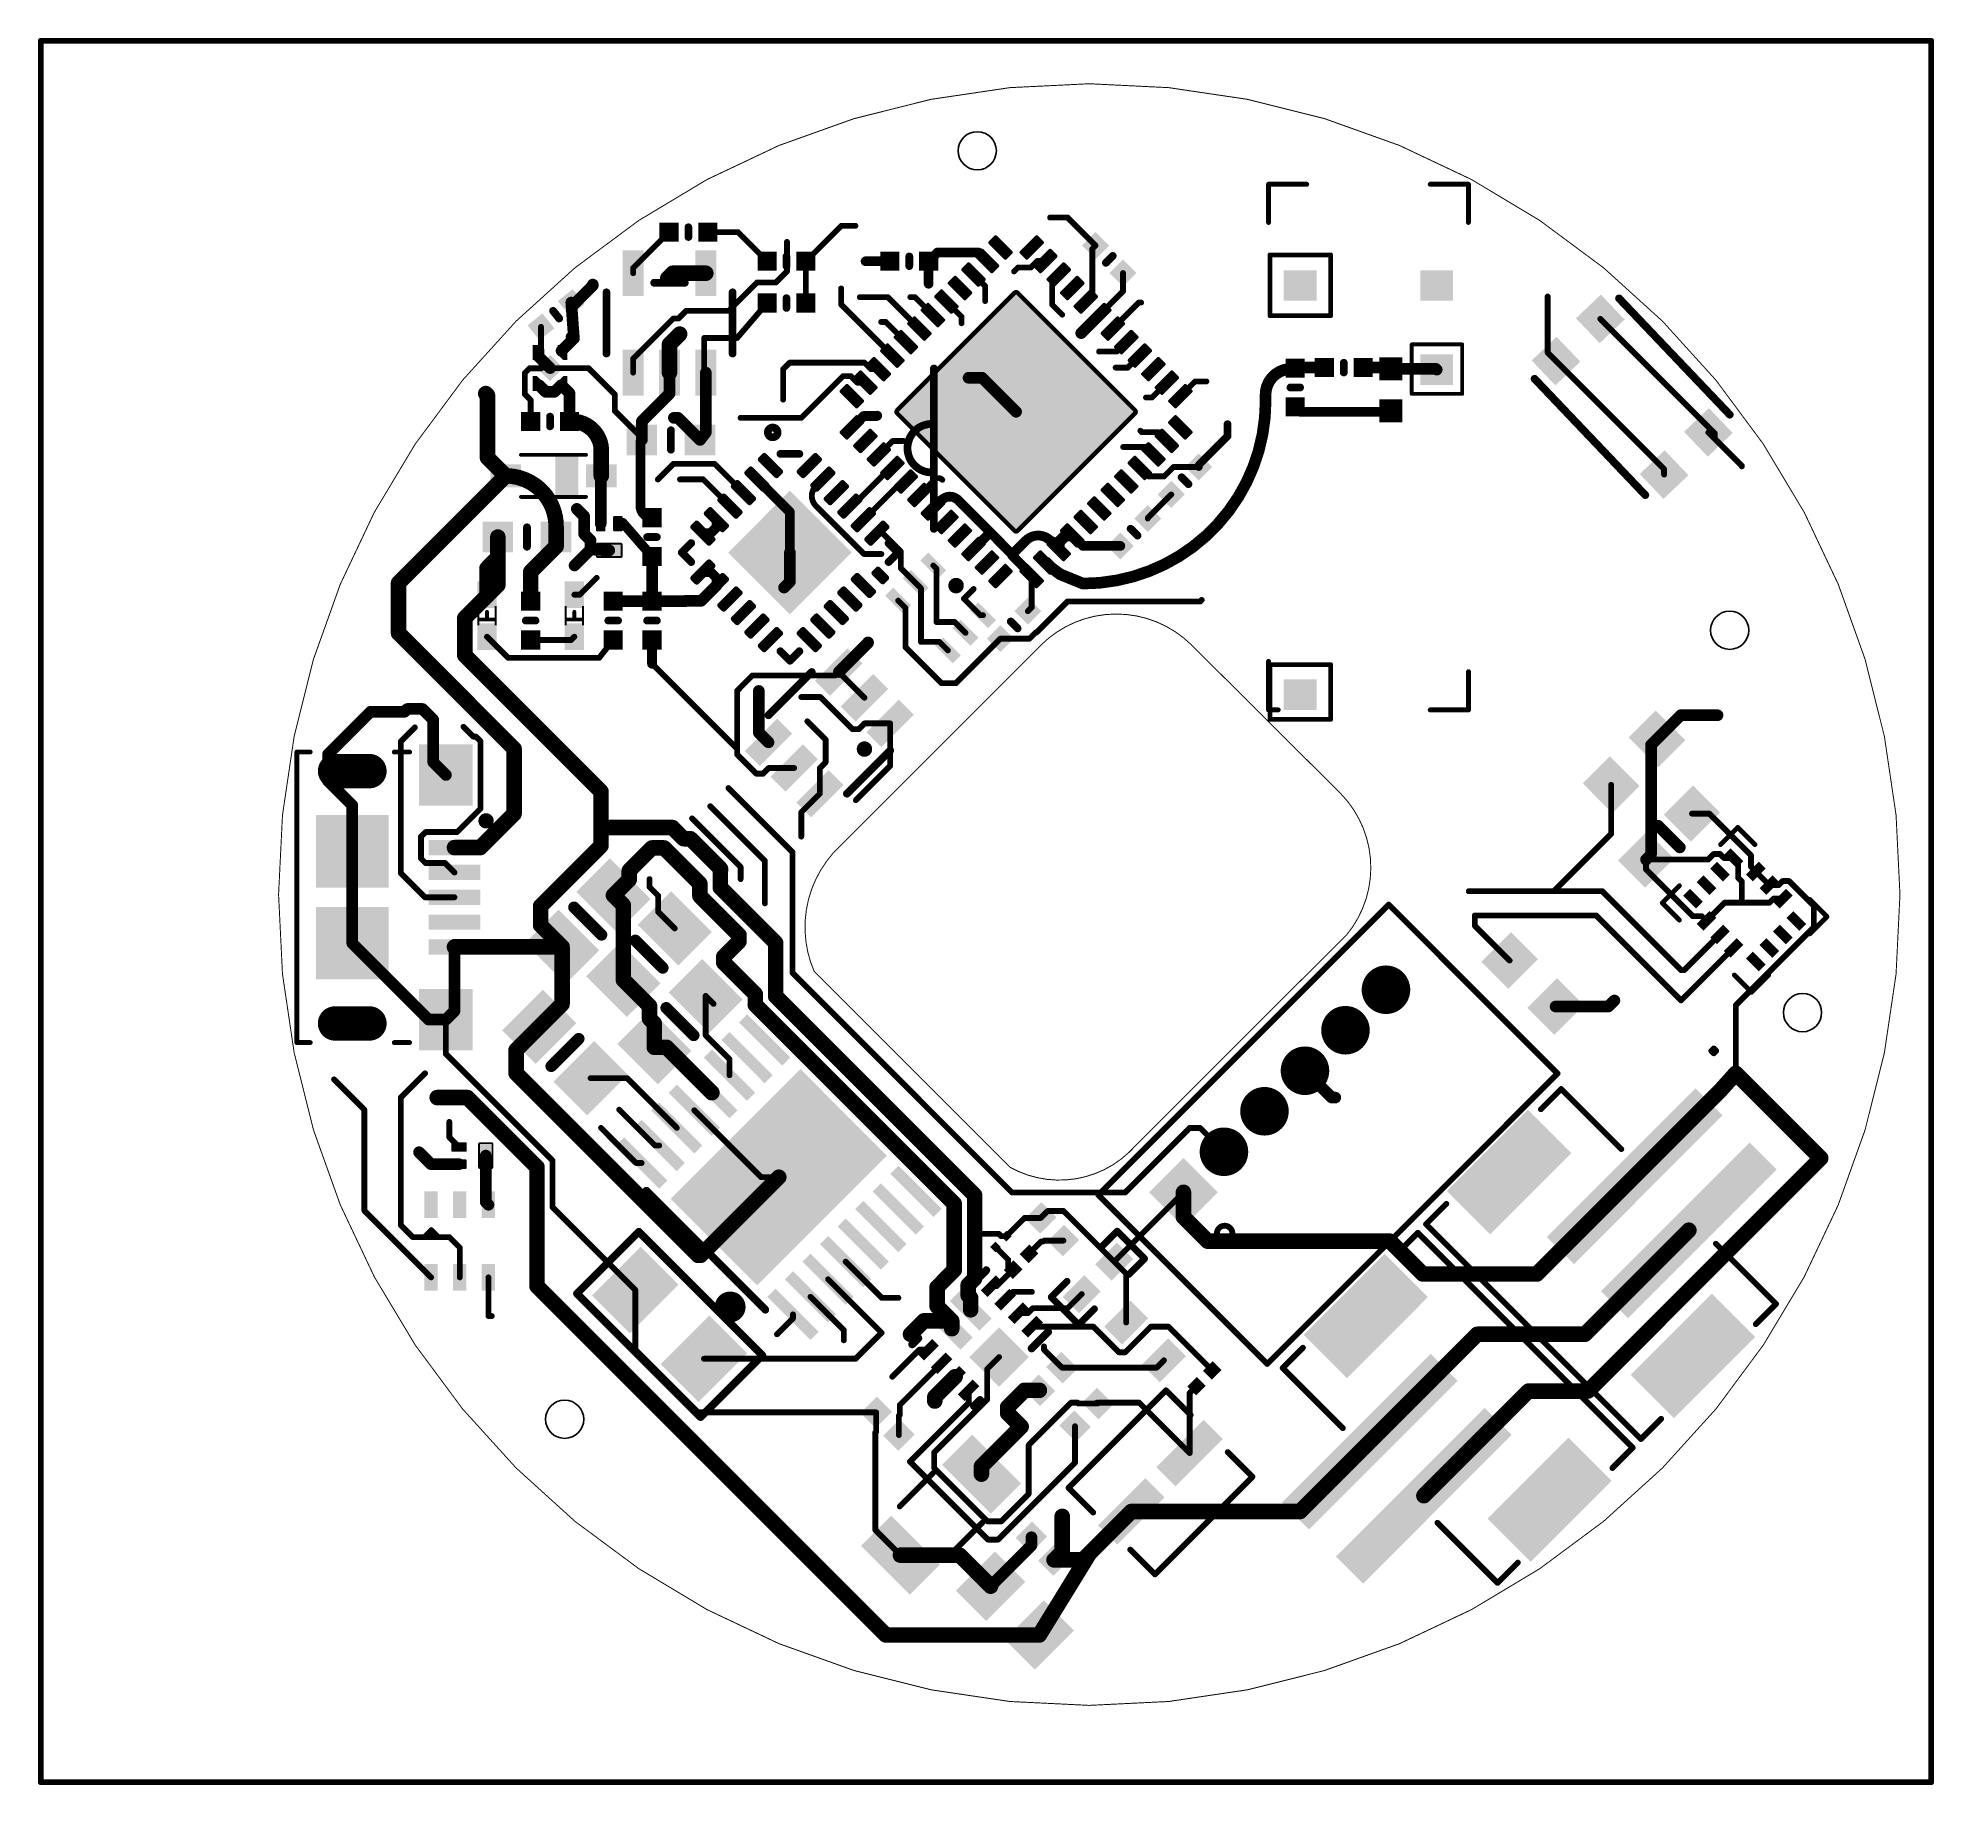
# Model space of a CAD drawing. Extents: x -0.24 to 1.71, y -0.99 to 0.81.
import ezdxf

# ---------------------------------------------------------------- set-up
doc = ezdxf.new("R2010")
doc.units = 0
for name, color, linetype in [('1', 12, 'CONTINUOUS'), ('17', 110, 'CONTINUOUS'), ('20', 31, 'CONTINUOUS'), ('21', 253, 'CONTINUOUS'), ('22', 253, 'CONTINUOUS')]:
    doc.layers.add(name, color=color, linetype=linetype)

# ---------------------------------------------------------------- blocks, each defined once
blk = doc.blocks.new('RECT')
blk.add_solid([(-0.5, -0.5), (0.5, -0.5), (-0.5, 0.5), (0.5, 0.5)])
blk = doc.blocks.new('RECT117856X44800R50')
at = {"const_width": 0.002756}
blk.add_lwpolyline([(0.013122, -0.002756), (0.013122, 0.002756, 0.414214), (0.011744, 0.004134), (-0.011744, 0.004134, 0.414214), (-0.013122, 0.002756), (-0.013122, -0.002756, 0.414214), (-0.011744, -0.004134), (0.011744, -0.004134, 0.414214)], format="xyb", close=True, dxfattribs=at)
blk.add_solid([(-0.012433, -0.003445), (0.012433, -0.003445), (-0.012433, 0.003445), (0.012433, 0.003445)])
blk = doc.blocks.new('RECT73152X44800R50')
at = {"const_width": 0.002756}
blk.add_lwpolyline([(0.007622, -0.002756), (0.007622, 0.002756, 0.414214), (0.006244, 0.004134), (-0.006244, 0.004134, 0.414214), (-0.007622, 0.002756), (-0.007622, -0.002756, 0.414214), (-0.006244, -0.004134), (0.006244, -0.004134, 0.414214)], format="xyb", close=True, dxfattribs=at)
blk.add_solid([(-0.006933, -0.003445), (0.006933, -0.003445), (-0.006933, 0.003445), (0.006933, 0.003445)])
blk = doc.blocks.new('LONGP100')
at = {"const_width": 1}
blk.add_lwpolyline([(-0.5, 0), (0.5, 0)], dxfattribs=at)
at = {"const_width": 0.5}
for points in [[(-0.5, 0.25, 1), (-0.5, -0.25)], [(0.5, -0.25, 1), (0.5, 0.25)]]:
    blk.add_lwpolyline(points, format="xyb", dxfattribs=at)
blk = doc.blocks.new('SQUAREP')
blk.add_solid([(-0.5, -0.5), (0.5, -0.5), (-0.5, 0.5), (0.5, 0.5)])
blk = doc.blocks.new('ROUNDP')
at = {"const_width": 0.5}
blk.add_lwpolyline([(0, -0.25, 1), (0, 0.25, 1), (0, -0.25)], format="xyb", dxfattribs=at)
blk = doc.blocks.new('RECT64000X40000R25')
at = {"const_width": 0.00123}
blk.add_lwpolyline([(0.007259, -0.003691), (0.007259, 0.003691, 0.414214), (0.006644, 0.004306), (-0.006644, 0.004306, 0.414214), (-0.007259, 0.003691), (-0.007259, -0.003691, 0.414214), (-0.006644, -0.004306), (0.006644, -0.004306, 0.414214)], format="xyb", close=True, dxfattribs=at)
blk.add_solid([(-0.006951, -0.003999), (0.006951, -0.003999), (-0.006951, 0.003999), (0.006951, 0.003999)])
blk = doc.blocks.new('RECT64000X112000R25')
at = {"const_width": 0.001969}
blk.add_lwpolyline([(0.00689, -0.011811), (0.00689, 0.011811, 0.414214), (0.005906, 0.012795), (-0.005906, 0.012795, 0.414214), (-0.00689, 0.011811), (-0.00689, -0.011811, 0.414214), (-0.005906, -0.012795), (0.005906, -0.012795, 0.414214)], format="xyb", close=True, dxfattribs=at)
blk.add_solid([(-0.006398, -0.012303), (0.006398, -0.012303), (-0.006398, 0.012303), (0.006398, 0.012303)])
blk = doc.blocks.new('RECT48000X105664R30')
at = {"const_width": 0.001772}
blk.add_lwpolyline([(0.00502, -0.011228), (0.00502, 0.011228, 0.414214), (0.004134, 0.012114), (-0.004134, 0.012114, 0.414214), (-0.00502, 0.011228), (-0.00502, -0.011228, 0.414214), (-0.004134, -0.012114), (0.004134, -0.012114, 0.414214)], format="xyb", close=True, dxfattribs=at)
blk.add_solid([(-0.004577, -0.011671), (0.004577, -0.011671), (-0.004577, 0.011671), (0.004577, 0.011671)])
blk = doc.blocks.new('RECT731520X731520R5')
at = {"const_width": 0.0045}
blk.add_lwpolyline([(0.08775, -0.0855), (0.08775, 0.0855, 0.414214), (0.0855, 0.08775), (-0.0855, 0.08775, 0.414214), (-0.08775, 0.0855), (-0.08775, -0.0855, 0.414214), (-0.0855, -0.08775), (0.0855, -0.08775, 0.414214)], format="xyb", close=True, dxfattribs=at)
blk.add_solid([(-0.0865, -0.0865), (0.0865, -0.0865), (-0.0865, 0.0865), (0.0865, 0.0865)])

msp = doc.modelspace()

# ---------------------------------------------------------------- linework, layer by layer
at = {"layer": '1'}
for points, const_width in [([(-0.2395, 0.807), (-0.2395, -0.98625)], 0.006), ([(1.7075, 0.807), (-0.2395, 0.807)], 0.006), ([(1.7075, -0.98625), (1.7075, 0.807)], 0.006), ([(0.8, 0.625), (0.818, 0.625)], 0.006), ([(0.818, 0.625), (0.846858, 0.596142)], 0.006), ([(0.370598, 0.573098), (0.4075, 0.61)], 0.006), ([(0.4475, 0.61), (0.4785, 0.61)], 0.006), ([(0.4785, 0.61), (0.5085, 0.58)], 0.006), ([(0.5485, 0.58), (0.585, 0.6165)], 0.006), ([(0.585, 0.6165), (0.5995, 0.6165)], 0.006), ([(0.529, 0.6), (0.529, 0.569501)], 0.006), ([(0.675, 0.58), (0.683983, 0.588983)], 0.01), ([(0.683983, 0.588983), (0.726291, 0.588983)], 0.01), ([(0.726291, 0.588983), (0.735006, 0.580268)], 0.01), ([(0.843466, 0.592751), (0.846858, 0.596142)], 0.006), ([(0.843466, 0.592751), (0.843466, 0.545225)], 0.006), ([(1.0265, 0.5865), (1.0265, 0.524)], 0.005), ([(1.089, 0.5865), (1.0265, 0.5865)], 0.005), ([(1.089, 0.524), (1.089, 0.5865)], 0.005), ([(0.370598, 0.567685), (0.370598, 0.573098)], 0.006), ([(0.40625, 0.5625), (0.411435, 0.567685)], 0.016), ([(0.445402, 0.567685), (0.411435, 0.567685)], 0.016), ([(0.529, 0.569501), (0.517656, 0.558157)], 0.006), ([(0.5485, 0.58), (0.5485, 0.537)], 0.006), ([(0.635, 0.58), (0.61, 0.58)], 0.01), ([(0.675, 0.58), (0.674883, 0.579883)], 0.01), ([(0.674883, 0.579883), (0.674883, 0.556826)], 0.01), ([(0.721087, 0.566349), (0.733142, 0.554294)], 0.006), ([(0.766972, 0.573553), (0.762959, 0.569541)], 0.006), ([(0.780105, 0.573553), (0.766972, 0.573553)], 0.006), ([(0.78682, 0.580268), (0.780105, 0.573553)], 0.006), ([(0.794993, 0.580268), (0.78682, 0.580268)], 0.006), ([(0.808913, 0.566349), (0.804913, 0.562349)], 0.006), ([(0.875142, 0.549062), (0.875142, 0.567858)], 0.006), ([(0.329, 0.555), (0.309886, 0.535886)], 0.012), ([(0.329, 0.556), (0.329, 0.555)], 0.012), ([(0.498137, 0.558157), (0.468979, 0.529)], 0.006), ([(0.517656, 0.558157), (0.498137, 0.558157)], 0.006), ([(0.584748, 0.535655), (0.584748, 0.552)], 0.006), ([(0.733142, 0.554294), (0.733142, 0.538985)], 0.006), ([(0.804913, 0.562175), (0.802198, 0.559461)], 0.006), ([(0.802198, 0.559461), (0.802198, 0.535302)], 0.006), ([(0.804913, 0.562349), (0.804913, 0.562175)], 0.006), ([(0.836752, 0.53851), (0.843466, 0.545225)], 0.006), ([(0.850671, 0.524591), (0.875142, 0.549062)], 0.006), ([(0.309554, 0.50046), (0.306859, 0.537505)], 0.012), ([(0.306859, 0.537505), (0.309886, 0.535886)], 0.012), ([(0.42525, 0.529), (0.41725, 0.521)], 0.006), ([(0.468979, 0.529), (0.42525, 0.529)], 0.006), ([(0.477643, 0.501), (0.5085, 0.537)], 0.006), ([(0.63757, 0.482832), (0.584748, 0.535655)], 0.006), ([(0.604, 0.543), (0.632907, 0.543)], 0.006), ([(0.665235, 0.510671), (0.632907, 0.543)], 0.006), ([(0.660825, 0.543094), (0.656094, 0.543094)], 0.006), ([(0.679329, 0.524591), (0.660825, 0.543094)], 0.006), ([(0.693248, 0.53851), (0.708848, 0.52291)], 0.006), ([(0.802198, 0.535302), (0.8125, 0.525)], 0.006), ([(0.850671, 0.524591), (0.832081, 0.506)], 0.012), ([(0.864591, 0.510671), (0.891419, 0.5375)], 0.006), ([(0.891419, 0.5375), (0.89375, 0.5375)], 0.006), ([(1.3125, 0.485785), (1.3125, 0.54375)], 0.006), ([(0.275641, 0.512495), (0.275641, 0.490169)], 0.006), ([(0.411873, 0.521), (0.370598, 0.479726)], 0.006), ([(0.4185, 0.505), (0.408, 0.4945)], 0.016), ([(0.41725, 0.521), (0.411873, 0.521)], 0.006), ([(0.626, 0.5175), (0.630742, 0.5175)], 0.006), ([(0.65149, 0.496752), (0.630742, 0.5175)], 0.006), ([(0.665409, 0.510671), (0.665235, 0.510671)], 0.006), ([(0.708848, 0.52291), (0.708848, 0.516152)], 0.006), ([(0.832081, 0.506), (0.832, 0.506)], 0.01), ([(1.0265, 0.524), (1.089, 0.524)], 0.005), ([(1.366697, 0.520646), (1.484633, 0.40271)], 0.006), ([(0.277323, 0.493622), (0.267087, 0.493622)], 0.00002), ([(0.267087, 0.493622), (0.267087, 0.478268)], 0.00002), ([(0.267087, 0.493612), (0.277323, 0.493612)], 0.00002), ([(0.267087, 0.493592), (0.277323, 0.493592)], 0.00002), ([(0.267087, 0.493572), (0.277323, 0.493572)], 0.00002), ([(0.267087, 0.493552), (0.277323, 0.493552)], 0.00002), ([(0.267087, 0.493532), (0.277323, 0.493532)], 0.00002), ([(0.267087, 0.493512), (0.277323, 0.493512)], 0.00002), ([(0.267087, 0.493492), (0.277323, 0.493492)], 0.00002), ([(0.267087, 0.493472), (0.277323, 0.493472)], 0.00002), ([(0.267087, 0.493452), (0.277323, 0.493452)], 0.00002), ([(0.267087, 0.493432), (0.277323, 0.493432)], 0.00002), ([(0.267087, 0.493412), (0.277323, 0.493412)], 0.00002), ([(0.267087, 0.493392), (0.277323, 0.493392)], 0.00002), ([(0.267087, 0.493372), (0.277323, 0.493372)], 0.00002), ([(0.267087, 0.493352), (0.277323, 0.493352)], 0.00002), ([(0.267087, 0.493332), (0.277323, 0.493332)], 0.00002), ([(0.267087, 0.493312), (0.277323, 0.493312)], 0.00002), ([(0.267087, 0.493292), (0.277323, 0.493292)], 0.00002), ([(0.267087, 0.493272), (0.277323, 0.493272)], 0.00002), ([(0.267087, 0.493251), (0.277323, 0.493251)], 0.00002), ([(0.267087, 0.493231), (0.277323, 0.493231)], 0.00002), ([(0.267087, 0.493211), (0.277323, 0.493211)], 0.00002), ([(0.267087, 0.493191), (0.277323, 0.493191)], 0.00002), ([(0.267087, 0.493171), (0.277323, 0.493171)], 0.00002), ([(0.267087, 0.493151), (0.277323, 0.493151)], 0.00002), ([(0.267087, 0.493131), (0.277323, 0.493131)], 0.00002), ([(0.267087, 0.493111), (0.277323, 0.493111)], 0.00002), ([(0.267087, 0.493091), (0.277323, 0.493091)], 0.00002), ([(0.267087, 0.493071), (0.277323, 0.493071)], 0.00002), ([(0.267087, 0.493051), (0.277323, 0.493051)], 0.00002), ([(0.267087, 0.493031), (0.277323, 0.493031)], 0.00002), ([(0.267087, 0.493011), (0.277323, 0.493011)], 0.00002), ([(0.267087, 0.492991), (0.277323, 0.492991)], 0.00002), ([(0.267087, 0.492971), (0.277323, 0.492971)], 0.00002), ([(0.267087, 0.492951), (0.277323, 0.492951)], 0.00002), ([(0.267087, 0.492931), (0.277323, 0.492931)], 0.00002), ([(0.267087, 0.492911), (0.277323, 0.492911)], 0.00002), ([(0.267087, 0.492891), (0.277323, 0.492891)], 0.00002), ([(0.267087, 0.49287), (0.277323, 0.49287)], 0.00002), ([(0.267087, 0.49285), (0.277323, 0.49285)], 0.00002), ([(0.267087, 0.49283), (0.277323, 0.49283)], 0.00002), ([(0.267087, 0.49281), (0.277323, 0.49281)], 0.00002), ([(0.267087, 0.49279), (0.277323, 0.49279)], 0.00002), ([(0.267087, 0.49277), (0.277323, 0.49277)], 0.00002), ([(0.267087, 0.49275), (0.277323, 0.49275)], 0.00002), ([(0.267087, 0.49273), (0.277323, 0.49273)], 0.00002), ([(0.267087, 0.49271), (0.277323, 0.49271)], 0.00002), ([(0.267087, 0.49269), (0.277323, 0.49269)], 0.00002), ([(0.267087, 0.49267), (0.277323, 0.49267)], 0.00002), ([(0.267087, 0.49265), (0.277323, 0.49265)], 0.00002), ([(0.267087, 0.49263), (0.277323, 0.49263)], 0.00002), ([(0.267087, 0.49261), (0.277323, 0.49261)], 0.00002), ([(0.267087, 0.49259), (0.277323, 0.49259)], 0.00002), ([(0.267087, 0.49257), (0.277323, 0.49257)], 0.00002), ([(0.267087, 0.49255), (0.277323, 0.49255)], 0.00002), ([(0.267087, 0.49253), (0.277323, 0.49253)], 0.00002), ([(0.267087, 0.492509), (0.277323, 0.492509)], 0.00002), ([(0.267087, 0.492489), (0.277323, 0.492489)], 0.00002), ([(0.267087, 0.492469), (0.277323, 0.492469)], 0.00002), ([(0.267087, 0.492449), (0.277323, 0.492449)], 0.00002), ([(0.267087, 0.492429), (0.277323, 0.492429)], 0.00002), ([(0.267087, 0.492409), (0.277323, 0.492409)], 0.00002), ([(0.267087, 0.492389), (0.277323, 0.492389)], 0.00002), ([(0.267087, 0.492369), (0.277323, 0.492369)], 0.00002), ([(0.267087, 0.492349), (0.277323, 0.492349)], 0.00002), ([(0.267087, 0.492329), (0.277323, 0.492329)], 0.00002), ([(0.267087, 0.492309), (0.277323, 0.492309)], 0.00002), ([(0.267087, 0.492289), (0.277323, 0.492289)], 0.00002), ([(0.267087, 0.492269), (0.277323, 0.492269)], 0.00002), ([(0.267087, 0.492249), (0.277323, 0.492249)], 0.00002), ([(0.267087, 0.492229), (0.277323, 0.492229)], 0.00002), ([(0.267087, 0.492209), (0.277323, 0.492209)], 0.00002), ([(0.267087, 0.492189), (0.277323, 0.492189)], 0.00002), ([(0.267087, 0.492169), (0.277323, 0.492169)], 0.00002), ([(0.267087, 0.492148), (0.277323, 0.492148)], 0.00002), ([(0.267087, 0.492128), (0.277323, 0.492128)], 0.00002), ([(0.267087, 0.492108), (0.277323, 0.492108)], 0.00002), ([(0.267087, 0.492088), (0.277323, 0.492088)], 0.00002), ([(0.267087, 0.492068), (0.277323, 0.492068)], 0.00002), ([(0.267087, 0.492048), (0.277323, 0.492048)], 0.00002), ([(0.267087, 0.492028), (0.277323, 0.492028)], 0.00002), ([(0.267087, 0.492008), (0.277323, 0.492008)], 0.00002), ([(0.267087, 0.491988), (0.277323, 0.491988)], 0.00002), ([(0.267087, 0.491968), (0.277323, 0.491968)], 0.00002), ([(0.267087, 0.491948), (0.277323, 0.491948)], 0.00002), ([(0.267087, 0.491928), (0.277323, 0.491928)], 0.00002), ([(0.267087, 0.491908), (0.277323, 0.491908)], 0.00002), ([(0.267087, 0.491888), (0.277323, 0.491888)], 0.00002), ([(0.267087, 0.491868), (0.277323, 0.491868)], 0.00002), ([(0.267087, 0.491848), (0.277323, 0.491848)], 0.00002), ([(0.267087, 0.491828), (0.277323, 0.491828)], 0.00002), ([(0.267087, 0.491808), (0.277323, 0.491808)], 0.00002), ([(0.267087, 0.491788), (0.277323, 0.491788)], 0.00002), ([(0.267087, 0.491767), (0.277323, 0.491767)], 0.00002), ([(0.267087, 0.491747), (0.277323, 0.491747)], 0.00002), ([(0.267087, 0.491727), (0.277323, 0.491727)], 0.00002), ([(0.267087, 0.491707), (0.277323, 0.491707)], 0.00002), ([(0.267087, 0.491687), (0.277323, 0.491687)], 0.00002), ([(0.267087, 0.491667), (0.277323, 0.491667)], 0.00002), ([(0.267087, 0.491647), (0.277323, 0.491647)], 0.00002), ([(0.267087, 0.491627), (0.277323, 0.491627)], 0.00002), ([(0.267087, 0.491607), (0.277323, 0.491607)], 0.00002), ([(0.267087, 0.491587), (0.277323, 0.491587)], 0.00002), ([(0.267087, 0.491567), (0.277323, 0.491567)], 0.00002), ([(0.267087, 0.491547), (0.277323, 0.491547)], 0.00002), ([(0.267087, 0.491527), (0.277323, 0.491527)], 0.00002), ([(0.267087, 0.491507), (0.277323, 0.491507)], 0.00002), ([(0.267087, 0.491487), (0.277323, 0.491487)], 0.00002), ([(0.267087, 0.491467), (0.277323, 0.491467)], 0.00002), ([(0.267087, 0.491447), (0.277323, 0.491447)], 0.00002), ([(0.267087, 0.491427), (0.277323, 0.491427)], 0.00002), ([(0.267087, 0.491406), (0.277323, 0.491406)], 0.00002), ([(0.267087, 0.491386), (0.277323, 0.491386)], 0.00002), ([(0.267087, 0.491366), (0.277323, 0.491366)], 0.00002), ([(0.267087, 0.491346), (0.277323, 0.491346)], 0.00002), ([(0.267087, 0.491326), (0.277323, 0.491326)], 0.00002), ([(0.267087, 0.491306), (0.277323, 0.491306)], 0.00002), ([(0.267087, 0.491286), (0.277323, 0.491286)], 0.00002), ([(0.267087, 0.491266), (0.277323, 0.491266)], 0.00002), ([(0.267087, 0.491246), (0.277323, 0.491246)], 0.00002), ([(0.267087, 0.491226), (0.277323, 0.491226)], 0.00002), ([(0.267087, 0.491206), (0.277323, 0.491206)], 0.00002), ([(0.267087, 0.491186), (0.277323, 0.491186)], 0.00002), ([(0.267087, 0.491166), (0.277323, 0.491166)], 0.00002), ([(0.267087, 0.491146), (0.277323, 0.491146)], 0.00002), ([(0.267087, 0.491126), (0.277323, 0.491126)], 0.00002), ([(0.267087, 0.491106), (0.277323, 0.491106)], 0.00002), ([(0.267087, 0.491086), (0.277323, 0.491086)], 0.00002), ([(0.267087, 0.491066), (0.277323, 0.491066)], 0.00002), ([(0.267087, 0.491046), (0.277323, 0.491046)], 0.00002), ([(0.267087, 0.491025), (0.277323, 0.491025)], 0.00002), ([(0.267087, 0.491005), (0.277323, 0.491005)], 0.00002), ([(0.267087, 0.490985), (0.277323, 0.490985)], 0.00002), ([(0.267087, 0.490965), (0.277323, 0.490965)], 0.00002), ([(0.267087, 0.490945), (0.277323, 0.490945)], 0.00002), ([(0.267087, 0.490925), (0.277323, 0.490925)], 0.00002), ([(0.267087, 0.490905), (0.277323, 0.490905)], 0.00002), ([(0.267087, 0.490885), (0.277323, 0.490885)], 0.00002), ([(0.267087, 0.490865), (0.277323, 0.490865)], 0.00002), ([(0.267087, 0.490845), (0.277323, 0.490845)], 0.00002), ([(0.267087, 0.490825), (0.277323, 0.490825)], 0.00002), ([(0.267087, 0.490805), (0.277323, 0.490805)], 0.00002), ([(0.267087, 0.490785), (0.277323, 0.490785)], 0.00002), ([(0.267087, 0.490765), (0.277323, 0.490765)], 0.00002), ([(0.267087, 0.490745), (0.277323, 0.490745)], 0.00002), ([(0.267087, 0.490725), (0.277323, 0.490725)], 0.00002), ([(0.267087, 0.490705), (0.277323, 0.490705)], 0.00002), ([(0.267087, 0.490685), (0.277323, 0.490685)], 0.00002), ([(0.267087, 0.490664), (0.277323, 0.490664)], 0.00002), ([(0.267087, 0.490644), (0.277323, 0.490644)], 0.00002), ([(0.267087, 0.490624), (0.277323, 0.490624)], 0.00002), ([(0.267087, 0.490604), (0.277323, 0.490604)], 0.00002), ([(0.267087, 0.490584), (0.277323, 0.490584)], 0.00002), ([(0.267087, 0.490564), (0.277323, 0.490564)], 0.00002), ([(0.267087, 0.490544), (0.277323, 0.490544)], 0.00002), ([(0.267087, 0.490524), (0.277323, 0.490524)], 0.00002), ([(0.267087, 0.490504), (0.277323, 0.490504)], 0.00002), ([(0.267087, 0.490484), (0.277323, 0.490484)], 0.00002), ([(0.267087, 0.490464), (0.277323, 0.490464)], 0.00002), ([(0.267087, 0.490444), (0.277323, 0.490444)], 0.00002), ([(0.267087, 0.490424), (0.277323, 0.490424)], 0.00002), ([(0.267087, 0.490404), (0.277323, 0.490404)], 0.00002), ([(0.267087, 0.490384), (0.277323, 0.490384)], 0.00002), ([(0.267087, 0.490364), (0.277323, 0.490364)], 0.00002), ([(0.267087, 0.490344), (0.277323, 0.490344)], 0.00002), ([(0.267087, 0.490324), (0.277323, 0.490324)], 0.00002), ([(0.267087, 0.490304), (0.277323, 0.490304)], 0.00002), ([(0.267087, 0.490283), (0.277323, 0.490283)], 0.00002), ([(0.267087, 0.490263), (0.277323, 0.490263)], 0.00002), ([(0.267087, 0.490243), (0.277323, 0.490243)], 0.00002), ([(0.267087, 0.490223), (0.277323, 0.490223)], 0.00002), ([(0.267087, 0.490203), (0.277323, 0.490203)], 0.00002), ([(0.267087, 0.490183), (0.277323, 0.490183)], 0.00002), ([(0.267087, 0.490163), (0.277323, 0.490163)], 0.00002), ([(0.267087, 0.490143), (0.277323, 0.490143)], 0.00002), ([(0.267087, 0.490123), (0.277323, 0.490123)], 0.00002), ([(0.267087, 0.490103), (0.277323, 0.490103)], 0.00002), ([(0.267087, 0.490083), (0.277323, 0.490083)], 0.00002), ([(0.267087, 0.490063), (0.277323, 0.490063)], 0.00002), ([(0.267087, 0.490043), (0.277323, 0.490043)], 0.00002), ([(0.267087, 0.490023), (0.277323, 0.490023)], 0.00002), ([(0.267087, 0.490003), (0.277323, 0.490003)], 0.00002), ([(0.267087, 0.489983), (0.277323, 0.489983)], 0.00002), ([(0.267087, 0.489963), (0.277323, 0.489963)], 0.00002), ([(0.267087, 0.489943), (0.277323, 0.489943)], 0.00002), ([(0.267087, 0.489922), (0.277323, 0.489922)], 0.00002), ([(0.267087, 0.489902), (0.277323, 0.489902)], 0.00002), ([(0.267087, 0.489882), (0.277323, 0.489882)], 0.00002), ([(0.267087, 0.489862), (0.277323, 0.489862)], 0.00002), ([(0.267087, 0.489842), (0.277323, 0.489842)], 0.00002), ([(0.267087, 0.489822), (0.277323, 0.489822)], 0.00002), ([(0.267087, 0.489802), (0.277323, 0.489802)], 0.00002), ([(0.267087, 0.489782), (0.277323, 0.489782)], 0.00002), ([(0.267087, 0.489762), (0.277323, 0.489762)], 0.00002), ([(0.267087, 0.489742), (0.277323, 0.489742)], 0.00002), ([(0.267087, 0.489722), (0.277323, 0.489722)], 0.00002), ([(0.267087, 0.489702), (0.277323, 0.489702)], 0.00002), ([(0.267087, 0.489682), (0.277323, 0.489682)], 0.00002), ([(0.267087, 0.489662), (0.277323, 0.489662)], 0.00002), ([(0.267087, 0.489642), (0.277323, 0.489642)], 0.00002), ([(0.267087, 0.489622), (0.277323, 0.489622)], 0.00002), ([(0.267087, 0.489602), (0.277323, 0.489602)], 0.00002), ([(0.267087, 0.489582), (0.277323, 0.489582)], 0.00002), ([(0.267087, 0.489562), (0.277323, 0.489562)], 0.00002), ([(0.267087, 0.489541), (0.277323, 0.489541)], 0.00002), ([(0.267087, 0.489521), (0.277323, 0.489521)], 0.00002), ([(0.267087, 0.489501), (0.277323, 0.489501)], 0.00002), ([(0.267087, 0.489481), (0.277323, 0.489481)], 0.00002), ([(0.267087, 0.489461), (0.277323, 0.489461)], 0.00002), ([(0.267087, 0.489441), (0.277323, 0.489441)], 0.00002), ([(0.267087, 0.489421), (0.277323, 0.489421)], 0.00002), ([(0.267087, 0.489401), (0.277323, 0.489401)], 0.00002), ([(0.267087, 0.489381), (0.277323, 0.489381)], 0.00002), ([(0.267087, 0.489361), (0.277323, 0.489361)], 0.00002), ([(0.267087, 0.489341), (0.277323, 0.489341)], 0.00002), ([(0.267087, 0.489321), (0.277323, 0.489321)], 0.00002), ([(0.267087, 0.489301), (0.277323, 0.489301)], 0.00002), ([(0.267087, 0.489281), (0.277323, 0.489281)], 0.00002), ([(0.267087, 0.489261), (0.277323, 0.489261)], 0.00002), ([(0.267087, 0.489241), (0.277323, 0.489241)], 0.00002), ([(0.267087, 0.489221), (0.277323, 0.489221)], 0.00002), ([(0.267087, 0.489201), (0.277323, 0.489201)], 0.00002), ([(0.267087, 0.48918), (0.277323, 0.48918)], 0.00002), ([(0.267087, 0.48916), (0.277323, 0.48916)], 0.00002), ([(0.267087, 0.48914), (0.277323, 0.48914)], 0.00002), ([(0.267087, 0.48912), (0.277323, 0.48912)], 0.00002), ([(0.267087, 0.4891), (0.277323, 0.4891)], 0.00002), ([(0.267087, 0.48908), (0.277323, 0.48908)], 0.00002), ([(0.267087, 0.48906), (0.277323, 0.48906)], 0.00002), ([(0.267087, 0.48904), (0.277323, 0.48904)], 0.00002), ([(0.267087, 0.48902), (0.277323, 0.48902)], 0.00002), ([(0.267087, 0.489), (0.277323, 0.489)], 0.00002), ([(0.267087, 0.48898), (0.277323, 0.48898)], 0.00002), ([(0.267087, 0.48896), (0.277323, 0.48896)], 0.00002), ([(0.267087, 0.48894), (0.277323, 0.48894)], 0.00002), ([(0.267087, 0.48892), (0.277323, 0.48892)], 0.00002), ([(0.267087, 0.4889), (0.277323, 0.4889)], 0.00002), ([(0.267087, 0.48888), (0.277323, 0.48888)], 0.00002), ([(0.267087, 0.48886), (0.277323, 0.48886)], 0.00002), ([(0.267087, 0.48884), (0.277323, 0.48884)], 0.00002), ([(0.267087, 0.48882), (0.277323, 0.48882)], 0.00002), ([(0.267087, 0.488799), (0.277323, 0.488799)], 0.00002), ([(0.267087, 0.488779), (0.277323, 0.488779)], 0.00002), ([(0.267087, 0.488759), (0.277323, 0.488759)], 0.00002), ([(0.267087, 0.488739), (0.277323, 0.488739)], 0.00002), ([(0.267087, 0.488719), (0.277323, 0.488719)], 0.00002), ([(0.267087, 0.488699), (0.277323, 0.488699)], 0.00002), ([(0.267087, 0.488679), (0.277323, 0.488679)], 0.00002), ([(0.267087, 0.488659), (0.277323, 0.488659)], 0.00002), ([(0.267087, 0.488639), (0.277323, 0.488639)], 0.00002), ([(0.267087, 0.488619), (0.277323, 0.488619)], 0.00002), ([(0.267087, 0.488599), (0.277323, 0.488599)], 0.00002), ([(0.267087, 0.488579), (0.277323, 0.488579)], 0.00002), ([(0.267087, 0.488559), (0.277323, 0.488559)], 0.00002), ([(0.267087, 0.488539), (0.277323, 0.488539)], 0.00002), ([(0.267087, 0.488519), (0.277323, 0.488519)], 0.00002), ([(0.267087, 0.488499), (0.277323, 0.488499)], 0.00002), ([(0.267087, 0.488479), (0.277323, 0.488479)], 0.00002), ([(0.267087, 0.488459), (0.277323, 0.488459)], 0.00002), ([(0.267087, 0.488438), (0.277323, 0.488438)], 0.00002), ([(0.267087, 0.488418), (0.277323, 0.488418)], 0.00002), ([(0.267087, 0.488398), (0.277323, 0.488398)], 0.00002), ([(0.267087, 0.488378), (0.277323, 0.488378)], 0.00002), ([(0.267087, 0.488358), (0.277323, 0.488358)], 0.00002), ([(0.267087, 0.488338), (0.277323, 0.488338)], 0.00002), ([(0.267087, 0.488318), (0.277323, 0.488318)], 0.00002), ([(0.267087, 0.488298), (0.277323, 0.488298)], 0.00002), ([(0.267087, 0.488278), (0.277323, 0.488278)], 0.00002), ([(0.267087, 0.488258), (0.277323, 0.488258)], 0.00002), ([(0.273189, 0.487717), (0.273189, 0.481811)], 0.012), ([(0.275641, 0.490169), (0.273189, 0.487717)], 0.006), ([(0.277323, 0.484173), (0.277323, 0.493622)], 0.00002), ([(0.296811, 0.487717), (0.309554, 0.50046)], 0.012), ([(0.292677, 0.484173), (0.292677, 0.493622)], 0.00002), ([(0.292677, 0.493622), (0.302913, 0.493622)], 0.00002), ([(0.292677, 0.493612), (0.302913, 0.493612)], 0.00002), ([(0.292677, 0.493592), (0.302913, 0.493592)], 0.00002), ([(0.292677, 0.493572), (0.302913, 0.493572)], 0.00002), ([(0.292677, 0.493552), (0.302913, 0.493552)], 0.00002), ([(0.292677, 0.493532), (0.302913, 0.493532)], 0.00002), ([(0.292677, 0.493512), (0.302913, 0.493512)], 0.00002), ([(0.292677, 0.493492), (0.302913, 0.493492)], 0.00002), ([(0.292677, 0.493472), (0.302913, 0.493472)], 0.00002), ([(0.292677, 0.493452), (0.302913, 0.493452)], 0.00002), ([(0.292677, 0.493432), (0.302913, 0.493432)], 0.00002), ([(0.292677, 0.493412), (0.302913, 0.493412)], 0.00002), ([(0.292677, 0.493392), (0.302913, 0.493392)], 0.00002), ([(0.292677, 0.493372), (0.302913, 0.493372)], 0.00002), ([(0.292677, 0.493352), (0.302913, 0.493352)], 0.00002), ([(0.292677, 0.493332), (0.302913, 0.493332)], 0.00002), ([(0.292677, 0.493312), (0.302913, 0.493312)], 0.00002), ([(0.292677, 0.493292), (0.302913, 0.493292)], 0.00002), ([(0.292677, 0.493272), (0.302913, 0.493272)], 0.00002), ([(0.292677, 0.493251), (0.302913, 0.493251)], 0.00002), ([(0.292677, 0.493231), (0.302913, 0.493231)], 0.00002), ([(0.292677, 0.493211), (0.302913, 0.493211)], 0.00002), ([(0.292677, 0.493191), (0.302913, 0.493191)], 0.00002), ([(0.292677, 0.493171), (0.302913, 0.493171)], 0.00002), ([(0.292677, 0.493151), (0.302913, 0.493151)], 0.00002), ([(0.292677, 0.493131), (0.302913, 0.493131)], 0.00002), ([(0.292677, 0.493111), (0.302913, 0.493111)], 0.00002), ([(0.292677, 0.493091), (0.302913, 0.493091)], 0.00002), ([(0.292677, 0.493071), (0.302913, 0.493071)], 0.00002), ([(0.292677, 0.493051), (0.302913, 0.493051)], 0.00002), ([(0.292677, 0.493031), (0.302913, 0.493031)], 0.00002), ([(0.292677, 0.493011), (0.302913, 0.493011)], 0.00002), ([(0.292677, 0.492991), (0.302913, 0.492991)], 0.00002), ([(0.292677, 0.492971), (0.302913, 0.492971)], 0.00002), ([(0.292677, 0.492951), (0.302913, 0.492951)], 0.00002), ([(0.292677, 0.492931), (0.302913, 0.492931)], 0.00002), ([(0.292677, 0.492911), (0.302913, 0.492911)], 0.00002), ([(0.292677, 0.492891), (0.302913, 0.492891)], 0.00002), ([(0.292677, 0.49287), (0.302913, 0.49287)], 0.00002), ([(0.292677, 0.49285), (0.302913, 0.49285)], 0.00002), ([(0.292677, 0.49283), (0.302913, 0.49283)], 0.00002), ([(0.292677, 0.49281), (0.302913, 0.49281)], 0.00002), ([(0.292677, 0.49279), (0.302913, 0.49279)], 0.00002), ([(0.292677, 0.49277), (0.302913, 0.49277)], 0.00002), ([(0.292677, 0.49275), (0.302913, 0.49275)], 0.00002), ([(0.292677, 0.49273), (0.302913, 0.49273)], 0.00002), ([(0.292677, 0.49271), (0.302913, 0.49271)], 0.00002), ([(0.292677, 0.49269), (0.302913, 0.49269)], 0.00002), ([(0.292677, 0.49267), (0.302913, 0.49267)], 0.00002), ([(0.292677, 0.49265), (0.302913, 0.49265)], 0.00002), ([(0.292677, 0.49263), (0.302913, 0.49263)], 0.00002), ([(0.292677, 0.49261), (0.302913, 0.49261)], 0.00002), ([(0.292677, 0.49259), (0.302913, 0.49259)], 0.00002), ([(0.292677, 0.49257), (0.302913, 0.49257)], 0.00002), ([(0.292677, 0.49255), (0.302913, 0.49255)], 0.00002), ([(0.292677, 0.49253), (0.302913, 0.49253)], 0.00002), ([(0.292677, 0.492509), (0.302913, 0.492509)], 0.00002), ([(0.292677, 0.492489), (0.302913, 0.492489)], 0.00002), ([(0.292677, 0.492469), (0.302913, 0.492469)], 0.00002), ([(0.292677, 0.492449), (0.302913, 0.492449)], 0.00002), ([(0.292677, 0.492429), (0.302913, 0.492429)], 0.00002), ([(0.292677, 0.492409), (0.302913, 0.492409)], 0.00002), ([(0.292677, 0.492389), (0.302913, 0.492389)], 0.00002), ([(0.292677, 0.492369), (0.302913, 0.492369)], 0.00002), ([(0.292677, 0.492349), (0.302913, 0.492349)], 0.00002), ([(0.292677, 0.492329), (0.302913, 0.492329)], 0.00002), ([(0.292677, 0.492309), (0.302913, 0.492309)], 0.00002), ([(0.292677, 0.492289), (0.302913, 0.492289)], 0.00002), ([(0.292677, 0.492269), (0.302913, 0.492269)], 0.00002), ([(0.292677, 0.492249), (0.302913, 0.492249)], 0.00002), ([(0.292677, 0.492229), (0.302913, 0.492229)], 0.00002), ([(0.292677, 0.492209), (0.302913, 0.492209)], 0.00002), ([(0.292677, 0.492189), (0.302913, 0.492189)], 0.00002), ([(0.292677, 0.492169), (0.302913, 0.492169)], 0.00002), ([(0.292677, 0.492148), (0.302913, 0.492148)], 0.00002), ([(0.292677, 0.492128), (0.302913, 0.492128)], 0.00002), ([(0.292677, 0.492108), (0.302913, 0.492108)], 0.00002), ([(0.292677, 0.492088), (0.302913, 0.492088)], 0.00002), ([(0.292677, 0.492068), (0.302913, 0.492068)], 0.00002), ([(0.292677, 0.492048), (0.302913, 0.492048)], 0.00002), ([(0.292677, 0.492028), (0.302913, 0.492028)], 0.00002), ([(0.292677, 0.492008), (0.302913, 0.492008)], 0.00002), ([(0.292677, 0.491988), (0.302913, 0.491988)], 0.00002), ([(0.292677, 0.491968), (0.302913, 0.491968)], 0.00002), ([(0.292677, 0.491948), (0.302913, 0.491948)], 0.00002), ([(0.292677, 0.491928), (0.302913, 0.491928)], 0.00002), ([(0.292677, 0.491908), (0.302913, 0.491908)], 0.00002), ([(0.292677, 0.491888), (0.302913, 0.491888)], 0.00002), ([(0.292677, 0.491868), (0.302913, 0.491868)], 0.00002), ([(0.292677, 0.491848), (0.302913, 0.491848)], 0.00002), ([(0.292677, 0.491828), (0.302913, 0.491828)], 0.00002), ([(0.292677, 0.491808), (0.302913, 0.491808)], 0.00002), ([(0.292677, 0.491788), (0.302913, 0.491788)], 0.00002), ([(0.292677, 0.491767), (0.302913, 0.491767)], 0.00002), ([(0.292677, 0.491747), (0.302913, 0.491747)], 0.00002), ([(0.292677, 0.491727), (0.302913, 0.491727)], 0.00002), ([(0.292677, 0.491707), (0.302913, 0.491707)], 0.00002), ([(0.292677, 0.491687), (0.302913, 0.491687)], 0.00002), ([(0.292677, 0.491667), (0.302913, 0.491667)], 0.00002), ([(0.292677, 0.491647), (0.302913, 0.491647)], 0.00002), ([(0.292677, 0.491627), (0.302913, 0.491627)], 0.00002), ([(0.292677, 0.491607), (0.302913, 0.491607)], 0.00002), ([(0.292677, 0.491587), (0.302913, 0.491587)], 0.00002), ([(0.292677, 0.491567), (0.302913, 0.491567)], 0.00002), ([(0.292677, 0.491547), (0.302913, 0.491547)], 0.00002), ([(0.292677, 0.491527), (0.302913, 0.491527)], 0.00002), ([(0.292677, 0.491507), (0.302913, 0.491507)], 0.00002), ([(0.292677, 0.491487), (0.302913, 0.491487)], 0.00002), ([(0.292677, 0.491467), (0.302913, 0.491467)], 0.00002), ([(0.292677, 0.491447), (0.302913, 0.491447)], 0.00002), ([(0.292677, 0.491427), (0.302913, 0.491427)], 0.00002), ([(0.292677, 0.491406), (0.302913, 0.491406)], 0.00002), ([(0.292677, 0.491386), (0.302913, 0.491386)], 0.00002), ([(0.292677, 0.491366), (0.302913, 0.491366)], 0.00002), ([(0.292677, 0.491346), (0.302913, 0.491346)], 0.00002), ([(0.292677, 0.491326), (0.302913, 0.491326)], 0.00002), ([(0.292677, 0.491306), (0.302913, 0.491306)], 0.00002), ([(0.292677, 0.491286), (0.302913, 0.491286)], 0.00002), ([(0.292677, 0.491266), (0.302913, 0.491266)], 0.00002), ([(0.292677, 0.491246), (0.302913, 0.491246)], 0.00002), ([(0.292677, 0.491226), (0.302913, 0.491226)], 0.00002), ([(0.292677, 0.491206), (0.302913, 0.491206)], 0.00002), ([(0.292677, 0.491186), (0.302913, 0.491186)], 0.00002), ([(0.292677, 0.491166), (0.302913, 0.491166)], 0.00002), ([(0.292677, 0.491146), (0.302913, 0.491146)], 0.00002), ([(0.292677, 0.491126), (0.302913, 0.491126)], 0.00002), ([(0.292677, 0.491106), (0.302913, 0.491106)], 0.00002), ([(0.292677, 0.491086), (0.302913, 0.491086)], 0.00002), ([(0.292677, 0.491066), (0.302913, 0.491066)], 0.00002), ([(0.292677, 0.491046), (0.302913, 0.491046)], 0.00002), ([(0.292677, 0.491025), (0.302913, 0.491025)], 0.00002), ([(0.292677, 0.491005), (0.302913, 0.491005)], 0.00002), ([(0.292677, 0.490985), (0.302913, 0.490985)], 0.00002), ([(0.292677, 0.490965), (0.302913, 0.490965)], 0.00002), ([(0.292677, 0.490945), (0.302913, 0.490945)], 0.00002), ([(0.292677, 0.490925), (0.302913, 0.490925)], 0.00002), ([(0.292677, 0.490905), (0.302913, 0.490905)], 0.00002), ([(0.292677, 0.490885), (0.302913, 0.490885)], 0.00002), ([(0.292677, 0.490865), (0.302913, 0.490865)], 0.00002), ([(0.292677, 0.490845), (0.302913, 0.490845)], 0.00002), ([(0.292677, 0.490825), (0.302913, 0.490825)], 0.00002), ([(0.292677, 0.490805), (0.302913, 0.490805)], 0.00002), ([(0.292677, 0.490785), (0.302913, 0.490785)], 0.00002), ([(0.292677, 0.490765), (0.302913, 0.490765)], 0.00002), ([(0.292677, 0.490745), (0.302913, 0.490745)], 0.00002), ([(0.292677, 0.490725), (0.302913, 0.490725)], 0.00002), ([(0.292677, 0.490705), (0.302913, 0.490705)], 0.00002), ([(0.292677, 0.490685), (0.302913, 0.490685)], 0.00002), ([(0.292677, 0.490664), (0.302913, 0.490664)], 0.00002), ([(0.292677, 0.490644), (0.302913, 0.490644)], 0.00002), ([(0.292677, 0.490624), (0.302913, 0.490624)], 0.00002), ([(0.292677, 0.490604), (0.302913, 0.490604)], 0.00002), ([(0.292677, 0.490584), (0.302913, 0.490584)], 0.00002), ([(0.292677, 0.490564), (0.302913, 0.490564)], 0.00002), ([(0.292677, 0.490544), (0.302913, 0.490544)], 0.00002), ([(0.292677, 0.490524), (0.302913, 0.490524)], 0.00002), ([(0.292677, 0.490504), (0.302913, 0.490504)], 0.00002), ([(0.292677, 0.490484), (0.302913, 0.490484)], 0.00002), ([(0.292677, 0.490464), (0.302913, 0.490464)], 0.00002), ([(0.292677, 0.490444), (0.302913, 0.490444)], 0.00002), ([(0.292677, 0.490424), (0.302913, 0.490424)], 0.00002), ([(0.292677, 0.490404), (0.302913, 0.490404)], 0.00002), ([(0.292677, 0.490384), (0.302913, 0.490384)], 0.00002), ([(0.292677, 0.490364), (0.302913, 0.490364)], 0.00002), ([(0.292677, 0.490344), (0.302913, 0.490344)], 0.00002), ([(0.292677, 0.490324), (0.302913, 0.490324)], 0.00002), ([(0.292677, 0.490304), (0.302913, 0.490304)], 0.00002), ([(0.292677, 0.490283), (0.302913, 0.490283)], 0.00002), ([(0.292677, 0.490263), (0.302913, 0.490263)], 0.00002), ([(0.292677, 0.490243), (0.302913, 0.490243)], 0.00002), ([(0.292677, 0.490223), (0.302913, 0.490223)], 0.00002), ([(0.292677, 0.490203), (0.302913, 0.490203)], 0.00002), ([(0.292677, 0.490183), (0.302913, 0.490183)], 0.00002), ([(0.292677, 0.490163), (0.302913, 0.490163)], 0.00002), ([(0.292677, 0.490143), (0.302913, 0.490143)], 0.00002), ([(0.292677, 0.490123), (0.302913, 0.490123)], 0.00002), ([(0.292677, 0.490103), (0.302913, 0.490103)], 0.00002), ([(0.292677, 0.490083), (0.302913, 0.490083)], 0.00002), ([(0.292677, 0.490063), (0.302913, 0.490063)], 0.00002), ([(0.292677, 0.490043), (0.302913, 0.490043)], 0.00002), ([(0.292677, 0.490023), (0.302913, 0.490023)], 0.00002), ([(0.292677, 0.490003), (0.302913, 0.490003)], 0.00002), ([(0.292677, 0.489983), (0.302913, 0.489983)], 0.00002), ([(0.292677, 0.489963), (0.302913, 0.489963)], 0.00002), ([(0.292677, 0.489943), (0.302913, 0.489943)], 0.00002), ([(0.292677, 0.489922), (0.302913, 0.489922)], 0.00002), ([(0.292677, 0.489902), (0.302913, 0.489902)], 0.00002), ([(0.292677, 0.489882), (0.302913, 0.489882)], 0.00002), ([(0.292677, 0.489862), (0.302913, 0.489862)], 0.00002), ([(0.292677, 0.489842), (0.302913, 0.489842)], 0.00002), ([(0.292677, 0.489822), (0.302913, 0.489822)], 0.00002), ([(0.292677, 0.489802), (0.302913, 0.489802)], 0.00002), ([(0.292677, 0.489782), (0.302913, 0.489782)], 0.00002), ([(0.292677, 0.489762), (0.302913, 0.489762)], 0.00002), ([(0.292677, 0.489742), (0.302913, 0.489742)], 0.00002), ([(0.292677, 0.489722), (0.302913, 0.489722)], 0.00002), ([(0.292677, 0.489702), (0.302913, 0.489702)], 0.00002), ([(0.292677, 0.489682), (0.302913, 0.489682)], 0.00002), ([(0.292677, 0.489662), (0.302913, 0.489662)], 0.00002), ([(0.292677, 0.489642), (0.302913, 0.489642)], 0.00002), ([(0.292677, 0.489622), (0.302913, 0.489622)], 0.00002), ([(0.292677, 0.489602), (0.302913, 0.489602)], 0.00002), ([(0.292677, 0.489582), (0.302913, 0.489582)], 0.00002), ([(0.292677, 0.489562), (0.302913, 0.489562)], 0.00002), ([(0.292677, 0.489541), (0.302913, 0.489541)], 0.00002), ([(0.292677, 0.489521), (0.302913, 0.489521)], 0.00002), ([(0.292677, 0.489501), (0.302913, 0.489501)], 0.00002), ([(0.292677, 0.489481), (0.302913, 0.489481)], 0.00002), ([(0.292677, 0.489461), (0.302913, 0.489461)], 0.00002), ([(0.292677, 0.489441), (0.302913, 0.489441)], 0.00002), ([(0.292677, 0.489421), (0.302913, 0.489421)], 0.00002), ([(0.292677, 0.489401), (0.302913, 0.489401)], 0.00002), ([(0.292677, 0.489381), (0.302913, 0.489381)], 0.00002), ([(0.292677, 0.489361), (0.302913, 0.489361)], 0.00002), ([(0.292677, 0.489341), (0.302913, 0.489341)], 0.00002), ([(0.292677, 0.489321), (0.302913, 0.489321)], 0.00002), ([(0.292677, 0.489301), (0.302913, 0.489301)], 0.00002), ([(0.292677, 0.489281), (0.302913, 0.489281)], 0.00002), ([(0.292677, 0.489261), (0.302913, 0.489261)], 0.00002), ([(0.292677, 0.489241), (0.302913, 0.489241)], 0.00002), ([(0.292677, 0.489221), (0.302913, 0.489221)], 0.00002), ([(0.292677, 0.489201), (0.302913, 0.489201)], 0.00002), ([(0.292677, 0.48918), (0.302913, 0.48918)], 0.00002), ([(0.292677, 0.48916), (0.302913, 0.48916)], 0.00002), ([(0.292677, 0.48914), (0.302913, 0.48914)], 0.00002), ([(0.292677, 0.48912), (0.302913, 0.48912)], 0.00002), ([(0.292677, 0.4891), (0.302913, 0.4891)], 0.00002), ([(0.292677, 0.48908), (0.302913, 0.48908)], 0.00002), ([(0.292677, 0.48906), (0.302913, 0.48906)], 0.00002), ([(0.292677, 0.48904), (0.302913, 0.48904)], 0.00002), ([(0.292677, 0.48902), (0.302913, 0.48902)], 0.00002), ([(0.292677, 0.489), (0.302913, 0.489)], 0.00002), ([(0.292677, 0.48898), (0.302913, 0.48898)], 0.00002), ([(0.292677, 0.48896), (0.302913, 0.48896)], 0.00002), ([(0.292677, 0.48894), (0.302913, 0.48894)], 0.00002), ([(0.292677, 0.48892), (0.302913, 0.48892)], 0.00002), ([(0.292677, 0.4889), (0.302913, 0.4889)], 0.00002), ([(0.292677, 0.48888), (0.302913, 0.48888)], 0.00002), ([(0.292677, 0.48886), (0.302913, 0.48886)], 0.00002), ([(0.292677, 0.48884), (0.302913, 0.48884)], 0.00002), ([(0.292677, 0.48882), (0.302913, 0.48882)], 0.00002), ([(0.292677, 0.488799), (0.302913, 0.488799)], 0.00002), ([(0.292677, 0.488779), (0.302913, 0.488779)], 0.00002), ([(0.292677, 0.488759), (0.302913, 0.488759)], 0.00002), ([(0.292677, 0.488739), (0.302913, 0.488739)], 0.00002), ([(0.292677, 0.488719), (0.302913, 0.488719)], 0.00002), ([(0.292677, 0.488699), (0.302913, 0.488699)], 0.00002), ([(0.292677, 0.488679), (0.302913, 0.488679)], 0.00002), ([(0.292677, 0.488659), (0.302913, 0.488659)], 0.00002), ([(0.292677, 0.488639), (0.302913, 0.488639)], 0.00002), ([(0.292677, 0.488619), (0.302913, 0.488619)], 0.00002), ([(0.292677, 0.488599), (0.302913, 0.488599)], 0.00002), ([(0.292677, 0.488579), (0.302913, 0.488579)], 0.00002), ([(0.292677, 0.488559), (0.302913, 0.488559)], 0.00002), ([(0.292677, 0.488539), (0.302913, 0.488539)], 0.00002), ([(0.292677, 0.488519), (0.302913, 0.488519)], 0.00002), ([(0.292677, 0.488499), (0.302913, 0.488499)], 0.00002), ([(0.292677, 0.488479), (0.302913, 0.488479)], 0.00002), ([(0.292677, 0.488459), (0.302913, 0.488459)], 0.00002), ([(0.292677, 0.488438), (0.302913, 0.488438)], 0.00002), ([(0.292677, 0.488418), (0.302913, 0.488418)], 0.00002), ([(0.292677, 0.488398), (0.302913, 0.488398)], 0.00002), ([(0.292677, 0.488378), (0.302913, 0.488378)], 0.00002), ([(0.292677, 0.488358), (0.302913, 0.488358)], 0.00002), ([(0.292677, 0.488338), (0.302913, 0.488338)], 0.00002), ([(0.292677, 0.488318), (0.302913, 0.488318)], 0.00002), ([(0.292677, 0.488298), (0.302913, 0.488298)], 0.00002), ([(0.292677, 0.488278), (0.302913, 0.488278)], 0.00002), ([(0.292677, 0.488258), (0.302913, 0.488258)], 0.00002), ([(0.302913, 0.493622), (0.302913, 0.478268)], 0.00002), ([(0.408, 0.465315), (0.408, 0.4945)], 0.016), ([(0.44375, 0.501), (0.477643, 0.501)], 0.006), ([(0.44375, 0.466967), (0.44375, 0.501)], 0.006), ([(0.868758, 0.487), (0.8505, 0.487)], 0.006), ([(0.868758, 0.487), (0.87851, 0.496752)], 0.006), ([(1.1725, 0.494366), (1.1725, 0.4435)], 0.004), ([(1.2245, 0.494366), (1.1725, 0.494366)], 0.004), ([(1.2245, 0.4435), (1.2245, 0.494366)], 0.004), ([(1.32108, 0.477206), (1.3125, 0.485785)], 0.006), ([(0.259077, 0.46505), (0.263769, 0.469742)], 0.006), ([(0.263769, 0.469742), (0.275992, 0.469742)], 0.006), ([(0.267087, 0.488238), (0.277323, 0.488238)], 0.00002), ([(0.267087, 0.488218), (0.277323, 0.488218)], 0.00002), ([(0.267087, 0.488198), (0.277323, 0.488198)], 0.00002), ([(0.267087, 0.488178), (0.277323, 0.488178)], 0.00002), ([(0.267087, 0.488158), (0.277323, 0.488158)], 0.00002), ([(0.267087, 0.488138), (0.277323, 0.488138)], 0.00002), ([(0.267087, 0.488118), (0.277323, 0.488118)], 0.00002), ([(0.267087, 0.488098), (0.277323, 0.488098)], 0.00002), ([(0.267087, 0.488078), (0.277323, 0.488078)], 0.00002), ([(0.267087, 0.488057), (0.277323, 0.488057)], 0.00002), ([(0.267087, 0.488037), (0.277323, 0.488037)], 0.00002), ([(0.267087, 0.488017), (0.277323, 0.488017)], 0.00002), ([(0.267087, 0.487997), (0.277323, 0.487997)], 0.00002), ([(0.267087, 0.487977), (0.277323, 0.487977)], 0.00002), ([(0.267087, 0.487957), (0.277323, 0.487957)], 0.00002), ([(0.267087, 0.487937), (0.277323, 0.487937)], 0.00002), ([(0.267087, 0.487917), (0.277323, 0.487917)], 0.00002), ([(0.267087, 0.487897), (0.277323, 0.487897)], 0.00002), ([(0.267087, 0.487877), (0.277323, 0.487877)], 0.00002), ([(0.267087, 0.487857), (0.277323, 0.487857)], 0.00002), ([(0.267087, 0.487837), (0.277323, 0.487837)], 0.00002), ([(0.267087, 0.487817), (0.277323, 0.487817)], 0.00002), ([(0.267087, 0.487797), (0.277323, 0.487797)], 0.00002), ([(0.267087, 0.487777), (0.277323, 0.487777)], 0.00002), ([(0.267087, 0.487757), (0.277323, 0.487757)], 0.00002), ([(0.267087, 0.487737), (0.277323, 0.487737)], 0.00002), ([(0.267087, 0.487717), (0.277323, 0.487717)], 0.00002), ([(0.267087, 0.487696), (0.277323, 0.487696)], 0.00002), ([(0.267087, 0.487676), (0.277323, 0.487676)], 0.00002), ([(0.267087, 0.487656), (0.277323, 0.487656)], 0.00002), ([(0.267087, 0.487636), (0.277323, 0.487636)], 0.00002), ([(0.267087, 0.487616), (0.277323, 0.487616)], 0.00002), ([(0.267087, 0.487596), (0.277323, 0.487596)], 0.00002), ([(0.267087, 0.487576), (0.277323, 0.487576)], 0.00002), ([(0.267087, 0.487556), (0.277323, 0.487556)], 0.00002), ([(0.267087, 0.487536), (0.277323, 0.487536)], 0.00002), ([(0.267087, 0.487516), (0.277323, 0.487516)], 0.00002), ([(0.267087, 0.487496), (0.277323, 0.487496)], 0.00002), ([(0.267087, 0.487476), (0.277323, 0.487476)], 0.00002), ([(0.267087, 0.487456), (0.277323, 0.487456)], 0.00002), ([(0.267087, 0.487436), (0.277323, 0.487436)], 0.00002), ([(0.267087, 0.487416), (0.277323, 0.487416)], 0.00002), ([(0.267087, 0.487396), (0.277323, 0.487396)], 0.00002), ([(0.267087, 0.487376), (0.277323, 0.487376)], 0.00002), ([(0.267087, 0.487356), (0.277323, 0.487356)], 0.00002), ([(0.267087, 0.487336), (0.277323, 0.487336)], 0.00002), ([(0.267087, 0.487315), (0.277323, 0.487315)], 0.00002), ([(0.267087, 0.487295), (0.277323, 0.487295)], 0.00002), ([(0.267087, 0.487275), (0.277323, 0.487275)], 0.00002), ([(0.267087, 0.487255), (0.277323, 0.487255)], 0.00002), ([(0.267087, 0.487235), (0.277323, 0.487235)], 0.00002), ([(0.267087, 0.487215), (0.277323, 0.487215)], 0.00002), ([(0.267087, 0.487195), (0.277323, 0.487195)], 0.00002), ([(0.267087, 0.487175), (0.277323, 0.487175)], 0.00002), ([(0.267087, 0.487155), (0.277323, 0.487155)], 0.00002), ([(0.267087, 0.487135), (0.277323, 0.487135)], 0.00002), ([(0.267087, 0.487115), (0.277323, 0.487115)], 0.00002), ([(0.267087, 0.487095), (0.277323, 0.487095)], 0.00002), ([(0.267087, 0.487075), (0.277323, 0.487075)], 0.00002), ([(0.267087, 0.487055), (0.277323, 0.487055)], 0.00002), ([(0.267087, 0.487035), (0.277323, 0.487035)], 0.00002), ([(0.267087, 0.487015), (0.277323, 0.487015)], 0.00002), ([(0.267087, 0.486995), (0.277323, 0.486995)], 0.00002), ([(0.267087, 0.486975), (0.277323, 0.486975)], 0.00002), ([(0.267087, 0.486954), (0.277323, 0.486954)], 0.00002), ([(0.267087, 0.486934), (0.277323, 0.486934)], 0.00002), ([(0.267087, 0.486914), (0.277323, 0.486914)], 0.00002), ([(0.267087, 0.486894), (0.277323, 0.486894)], 0.00002), ([(0.267087, 0.486874), (0.277323, 0.486874)], 0.00002), ([(0.267087, 0.486854), (0.277323, 0.486854)], 0.00002), ([(0.267087, 0.486834), (0.277323, 0.486834)], 0.00002), ([(0.267087, 0.486814), (0.277323, 0.486814)], 0.00002), ([(0.267087, 0.486794), (0.277323, 0.486794)], 0.00002), ([(0.267087, 0.486774), (0.277323, 0.486774)], 0.00002), ([(0.267087, 0.486754), (0.277323, 0.486754)], 0.00002), ([(0.267087, 0.486734), (0.277323, 0.486734)], 0.00002), ([(0.267087, 0.486714), (0.277323, 0.486714)], 0.00002), ([(0.267087, 0.486694), (0.277323, 0.486694)], 0.00002), ([(0.267087, 0.486674), (0.277323, 0.486674)], 0.00002), ([(0.267087, 0.486654), (0.277323, 0.486654)], 0.00002), ([(0.267087, 0.486634), (0.277323, 0.486634)], 0.00002), ([(0.267087, 0.486614), (0.277323, 0.486614)], 0.00002), ([(0.267087, 0.486594), (0.277323, 0.486594)], 0.00002), ([(0.267087, 0.486573), (0.277323, 0.486573)], 0.00002), ([(0.267087, 0.486553), (0.277323, 0.486553)], 0.00002), ([(0.267087, 0.486533), (0.277323, 0.486533)], 0.00002), ([(0.267087, 0.486513), (0.277323, 0.486513)], 0.00002), ([(0.267087, 0.486493), (0.277323, 0.486493)], 0.00002), ([(0.267087, 0.486473), (0.277323, 0.486473)], 0.00002), ([(0.267087, 0.486453), (0.277323, 0.486453)], 0.00002), ([(0.267087, 0.486433), (0.277323, 0.486433)], 0.00002), ([(0.267087, 0.486413), (0.277323, 0.486413)], 0.00002), ([(0.267087, 0.486393), (0.277323, 0.486393)], 0.00002), ([(0.267087, 0.486373), (0.277323, 0.486373)], 0.00002), ([(0.267087, 0.486353), (0.277323, 0.486353)], 0.00002), ([(0.267087, 0.486333), (0.277323, 0.486333)], 0.00002), ([(0.267087, 0.486313), (0.277323, 0.486313)], 0.00002), ([(0.267087, 0.486293), (0.277323, 0.486293)], 0.00002), ([(0.267087, 0.486273), (0.277323, 0.486273)], 0.00002), ([(0.267087, 0.486253), (0.277323, 0.486253)], 0.00002), ([(0.267087, 0.486233), (0.277323, 0.486233)], 0.00002), ([(0.267087, 0.486212), (0.277323, 0.486212)], 0.00002), ([(0.267087, 0.486192), (0.277323, 0.486192)], 0.00002), ([(0.267087, 0.486172), (0.277323, 0.486172)], 0.00002), ([(0.267087, 0.486152), (0.277323, 0.486152)], 0.00002), ([(0.267087, 0.486132), (0.277323, 0.486132)], 0.00002), ([(0.267087, 0.486112), (0.277323, 0.486112)], 0.00002), ([(0.267087, 0.486092), (0.277323, 0.486092)], 0.00002), ([(0.267087, 0.486072), (0.277323, 0.486072)], 0.00002), ([(0.267087, 0.486052), (0.277323, 0.486052)], 0.00002), ([(0.267087, 0.486032), (0.277323, 0.486032)], 0.00002), ([(0.267087, 0.486012), (0.277323, 0.486012)], 0.00002), ([(0.267087, 0.485992), (0.277323, 0.485992)], 0.00002), ([(0.267087, 0.485972), (0.277323, 0.485972)], 0.00002), ([(0.267087, 0.485952), (0.277323, 0.485952)], 0.00002), ([(0.267087, 0.485932), (0.277323, 0.485932)], 0.00002), ([(0.267087, 0.485912), (0.277323, 0.485912)], 0.00002), ([(0.267087, 0.485892), (0.277323, 0.485892)], 0.00002), ([(0.267087, 0.485872), (0.277323, 0.485872)], 0.00002), ([(0.267087, 0.485852), (0.277323, 0.485852)], 0.00002), ([(0.267087, 0.485831), (0.277323, 0.485831)], 0.00002), ([(0.267087, 0.485811), (0.277323, 0.485811)], 0.00002), ([(0.267087, 0.485791), (0.277323, 0.485791)], 0.00002), ([(0.267087, 0.485771), (0.277323, 0.485771)], 0.00002), ([(0.267087, 0.485751), (0.277323, 0.485751)], 0.00002), ([(0.267087, 0.485731), (0.277323, 0.485731)], 0.00002), ([(0.267087, 0.485711), (0.277323, 0.485711)], 0.00002), ([(0.267087, 0.485691), (0.277323, 0.485691)], 0.00002), ([(0.267087, 0.485671), (0.277323, 0.485671)], 0.00002), ([(0.267087, 0.485651), (0.277323, 0.485651)], 0.00002), ([(0.267087, 0.485631), (0.277323, 0.485631)], 0.00002), ([(0.267087, 0.485611), (0.277323, 0.485611)], 0.00002), ([(0.267087, 0.485591), (0.277323, 0.485591)], 0.00002), ([(0.267087, 0.485571), (0.277323, 0.485571)], 0.00002), ([(0.267087, 0.485551), (0.277323, 0.485551)], 0.00002), ([(0.267087, 0.485531), (0.277323, 0.485531)], 0.00002), ([(0.267087, 0.485511), (0.277323, 0.485511)], 0.00002), ([(0.267087, 0.485491), (0.277323, 0.485491)], 0.00002), ([(0.267087, 0.48547), (0.277323, 0.48547)], 0.00002), ([(0.267087, 0.48545), (0.277323, 0.48545)], 0.00002), ([(0.267087, 0.48543), (0.277323, 0.48543)], 0.00002), ([(0.267087, 0.48541), (0.277323, 0.48541)], 0.00002), ([(0.267087, 0.48539), (0.277323, 0.48539)], 0.00002), ([(0.267087, 0.48537), (0.277323, 0.48537)], 0.00002), ([(0.267087, 0.48535), (0.277323, 0.48535)], 0.00002), ([(0.267087, 0.48533), (0.277323, 0.48533)], 0.00002), ([(0.267087, 0.48531), (0.277323, 0.48531)], 0.00002), ([(0.267087, 0.48529), (0.277323, 0.48529)], 0.00002), ([(0.267087, 0.48527), (0.277323, 0.48527)], 0.00002), ([(0.267087, 0.48525), (0.277323, 0.48525)], 0.00002), ([(0.267087, 0.48523), (0.277323, 0.48523)], 0.00002), ([(0.267087, 0.48521), (0.277323, 0.48521)], 0.00002), ([(0.267087, 0.48519), (0.277323, 0.48519)], 0.00002), ([(0.267087, 0.48517), (0.277323, 0.48517)], 0.00002), ([(0.267087, 0.48515), (0.277323, 0.48515)], 0.00002), ([(0.267087, 0.48513), (0.277323, 0.48513)], 0.00002), ([(0.267087, 0.485109), (0.277323, 0.485109)], 0.00002), ([(0.267087, 0.485089), (0.277323, 0.485089)], 0.00002), ([(0.267087, 0.485069), (0.277323, 0.485069)], 0.00002), ([(0.267087, 0.485049), (0.277323, 0.485049)], 0.00002), ([(0.267087, 0.485029), (0.277323, 0.485029)], 0.00002), ([(0.267087, 0.485009), (0.277323, 0.485009)], 0.00002), ([(0.267087, 0.484989), (0.277323, 0.484989)], 0.00002), ([(0.267087, 0.484969), (0.277323, 0.484969)], 0.00002), ([(0.267087, 0.484949), (0.277323, 0.484949)], 0.00002), ([(0.267087, 0.484929), (0.277323, 0.484929)], 0.00002), ([(0.267087, 0.484909), (0.277323, 0.484909)], 0.00002), ([(0.267087, 0.484889), (0.277323, 0.484889)], 0.00002), ([(0.267087, 0.484869), (0.277323, 0.484869)], 0.00002), ([(0.267087, 0.484849), (0.277323, 0.484849)], 0.00002), ([(0.267087, 0.484829), (0.277323, 0.484829)], 0.00002), ([(0.267087, 0.484809), (0.277323, 0.484809)], 0.00002), ([(0.267087, 0.484789), (0.277323, 0.484789)], 0.00002), ([(0.267087, 0.484769), (0.277323, 0.484769)], 0.00002), ([(0.267087, 0.484749), (0.277323, 0.484749)], 0.00002), ([(0.267087, 0.484728), (0.277323, 0.484728)], 0.00002), ([(0.267087, 0.484708), (0.277323, 0.484708)], 0.00002), ([(0.267087, 0.484688), (0.277323, 0.484688)], 0.00002), ([(0.267087, 0.484668), (0.277323, 0.484668)], 0.00002), ([(0.267087, 0.484648), (0.277323, 0.484648)], 0.00002), ([(0.267087, 0.484628), (0.277323, 0.484628)], 0.00002), ([(0.267087, 0.484608), (0.277323, 0.484608)], 0.00002), ([(0.267087, 0.484588), (0.277323, 0.484588)], 0.00002), ([(0.267087, 0.484568), (0.277323, 0.484568)], 0.00002), ([(0.267087, 0.484548), (0.277323, 0.484548)], 0.00002), ([(0.267087, 0.484528), (0.277323, 0.484528)], 0.00002), ([(0.267087, 0.484508), (0.277323, 0.484508)], 0.00002), ([(0.267087, 0.484488), (0.277323, 0.484488)], 0.00002), ([(0.267087, 0.484468), (0.277323, 0.484468)], 0.00002), ([(0.267087, 0.484448), (0.277323, 0.484448)], 0.00002), ([(0.267087, 0.484428), (0.277323, 0.484428)], 0.00002), ([(0.267087, 0.484408), (0.277323, 0.484408)], 0.00002), ([(0.267087, 0.484388), (0.277323, 0.484388)], 0.00002), ([(0.267087, 0.484367), (0.277323, 0.484367)], 0.00002), ([(0.267087, 0.484347), (0.277323, 0.484347)], 0.00002), ([(0.267087, 0.484327), (0.277323, 0.484327)], 0.00002), ([(0.267087, 0.484307), (0.277323, 0.484307)], 0.00002), ([(0.267087, 0.484287), (0.277323, 0.484287)], 0.00002), ([(0.267087, 0.484267), (0.277323, 0.484267)], 0.00002), ([(0.267087, 0.484247), (0.277323, 0.484247)], 0.00002), ([(0.267087, 0.484227), (0.277323, 0.484227)], 0.00002), ([(0.267087, 0.484207), (0.277323, 0.484207)], 0.00002), ([(0.267087, 0.484187), (0.277323, 0.484187)], 0.00002), ([(0.267087, 0.484167), (0.277317, 0.484167)], 0.00002), ([(0.267087, 0.484147), (0.277297, 0.484147)], 0.00002), ([(0.267087, 0.484127), (0.277276, 0.484127)], 0.00002), ([(0.267087, 0.484107), (0.277256, 0.484107)], 0.00002), ([(0.267087, 0.484087), (0.277236, 0.484087)], 0.00002), ([(0.267087, 0.484067), (0.277216, 0.484067)], 0.00002), ([(0.267087, 0.484047), (0.277196, 0.484047)], 0.00002), ([(0.267087, 0.484027), (0.277176, 0.484027)], 0.00002), ([(0.267087, 0.484007), (0.277156, 0.484007)], 0.00002), ([(0.267087, 0.483986), (0.277136, 0.483986)], 0.00002), ([(0.267087, 0.483966), (0.277116, 0.483966)], 0.00002), ([(0.267087, 0.483946), (0.277096, 0.483946)], 0.00002), ([(0.267087, 0.483926), (0.277076, 0.483926)], 0.00002), ([(0.267087, 0.483906), (0.277056, 0.483906)], 0.00002), ([(0.267087, 0.483886), (0.277036, 0.483886)], 0.00002), ([(0.267087, 0.483866), (0.277016, 0.483866)], 0.00002), ([(0.267087, 0.483846), (0.276996, 0.483846)], 0.00002), ([(0.267087, 0.483826), (0.276976, 0.483826)], 0.00002), ([(0.267087, 0.483806), (0.276956, 0.483806)], 0.00002), ([(0.267087, 0.483786), (0.276936, 0.483786)], 0.00002), ([(0.267087, 0.483766), (0.276915, 0.483766)], 0.00002), ([(0.267087, 0.483746), (0.276895, 0.483746)], 0.00002), ([(0.267087, 0.483726), (0.276875, 0.483726)], 0.00002), ([(0.267087, 0.483706), (0.276855, 0.483706)], 0.00002), ([(0.267087, 0.483686), (0.276835, 0.483686)], 0.00002), ([(0.267087, 0.483666), (0.276815, 0.483666)], 0.00002), ([(0.267087, 0.483646), (0.276795, 0.483646)], 0.00002), ([(0.267087, 0.483625), (0.276775, 0.483625)], 0.00002), ([(0.267087, 0.483605), (0.276755, 0.483605)], 0.00002), ([(0.267087, 0.483585), (0.276735, 0.483585)], 0.00002), ([(0.267087, 0.483565), (0.276715, 0.483565)], 0.00002), ([(0.267087, 0.483545), (0.276695, 0.483545)], 0.00002), ([(0.267087, 0.483525), (0.276675, 0.483525)], 0.00002), ([(0.267087, 0.483505), (0.276655, 0.483505)], 0.00002), ([(0.267087, 0.483485), (0.276635, 0.483485)], 0.00002), ([(0.267087, 0.483465), (0.276615, 0.483465)], 0.00002), ([(0.267087, 0.483445), (0.276595, 0.483445)], 0.00002), ([(0.267087, 0.483425), (0.276575, 0.483425)], 0.00002), ([(0.267087, 0.483405), (0.276555, 0.483405)], 0.00002), ([(0.267087, 0.483385), (0.276534, 0.483385)], 0.00002), ([(0.267087, 0.483365), (0.276514, 0.483365)], 0.00002), ([(0.267087, 0.483345), (0.276494, 0.483345)], 0.00002), ([(0.267087, 0.483325), (0.276474, 0.483325)], 0.00002), ([(0.267087, 0.483305), (0.276454, 0.483305)], 0.00002), ([(0.267087, 0.483285), (0.276434, 0.483285)], 0.00002), ([(0.267087, 0.483265), (0.276414, 0.483265)], 0.00002), ([(0.267087, 0.483244), (0.276394, 0.483244)], 0.00002), ([(0.267087, 0.483224), (0.276374, 0.483224)], 0.00002), ([(0.267087, 0.483204), (0.276354, 0.483204)], 0.00002), ([(0.267087, 0.483184), (0.276334, 0.483184)], 0.00002), ([(0.267087, 0.483164), (0.276314, 0.483164)], 0.00002), ([(0.267087, 0.483144), (0.276294, 0.483144)], 0.00002), ([(0.267087, 0.483124), (0.276274, 0.483124)], 0.00002), ([(0.267087, 0.483104), (0.276254, 0.483104)], 0.00002), ([(0.267087, 0.483084), (0.276234, 0.483084)], 0.00002), ([(0.267087, 0.483064), (0.276214, 0.483064)], 0.00002), ([(0.267087, 0.483044), (0.276194, 0.483044)], 0.00002), ([(0.267087, 0.483024), (0.276173, 0.483024)], 0.00002), ([(0.267087, 0.483004), (0.276153, 0.483004)], 0.00002), ([(0.267087, 0.482984), (0.276133, 0.482984)], 0.00002), ([(0.267087, 0.482964), (0.276113, 0.482964)], 0.00002), ([(0.267087, 0.482944), (0.276093, 0.482944)], 0.00002), ([(0.267087, 0.482924), (0.276073, 0.482924)], 0.00002), ([(0.267087, 0.482904), (0.276053, 0.482904)], 0.00002), ([(0.267087, 0.482883), (0.276033, 0.482883)], 0.00002), ([(0.267087, 0.482863), (0.276013, 0.482863)], 0.00002), ([(0.267087, 0.482843), (0.275993, 0.482843)], 0.00002), ([(0.267087, 0.482823), (0.275973, 0.482823)], 0.00002), ([(0.267087, 0.482803), (0.275953, 0.482803)], 0.00002), ([(0.267087, 0.482783), (0.275933, 0.482783)], 0.00002), ([(0.267087, 0.482763), (0.275913, 0.482763)], 0.00002), ([(0.267087, 0.482743), (0.275893, 0.482743)], 0.00002), ([(0.267087, 0.482723), (0.275873, 0.482723)], 0.00002), ([(0.267087, 0.482703), (0.275853, 0.482703)], 0.00002), ([(0.267087, 0.482683), (0.275833, 0.482683)], 0.00002), ([(0.267087, 0.482663), (0.275813, 0.482663)], 0.00002), ([(0.267087, 0.482643), (0.275792, 0.482643)], 0.00002), ([(0.267087, 0.482623), (0.275772, 0.482623)], 0.00002), ([(0.267087, 0.482603), (0.275752, 0.482603)], 0.00002), ([(0.267087, 0.482583), (0.275732, 0.482583)], 0.00002), ([(0.267087, 0.482563), (0.275712, 0.482563)], 0.00002), ([(0.267087, 0.482543), (0.275692, 0.482543)], 0.00002), ([(0.267087, 0.482523), (0.275672, 0.482523)], 0.00002), ([(0.267087, 0.482502), (0.275652, 0.482502)], 0.00002), ([(0.267087, 0.482482), (0.275632, 0.482482)], 0.00002), ([(0.267087, 0.482462), (0.275612, 0.482462)], 0.00002), ([(0.267087, 0.482442), (0.275592, 0.482442)], 0.00002), ([(0.267087, 0.482422), (0.275572, 0.482422)], 0.00002), ([(0.267087, 0.482402), (0.275552, 0.482402)], 0.00002), ([(0.267087, 0.482382), (0.275532, 0.482382)], 0.00002), ([(0.267087, 0.482362), (0.275512, 0.482362)], 0.00002), ([(0.267087, 0.482342), (0.275492, 0.482342)], 0.00002), ([(0.267087, 0.482322), (0.275472, 0.482322)], 0.00002), ([(0.267087, 0.482302), (0.275452, 0.482302)], 0.00002), ([(0.267087, 0.482282), (0.275431, 0.482282)], 0.00002), ([(0.267087, 0.482262), (0.275411, 0.482262)], 0.00002), ([(0.267087, 0.482242), (0.275391, 0.482242)], 0.00002), ([(0.267087, 0.482222), (0.275371, 0.482222)], 0.00002), ([(0.267087, 0.482202), (0.275351, 0.482202)], 0.00002), ([(0.267087, 0.482182), (0.275331, 0.482182)], 0.00002), ([(0.267087, 0.482162), (0.275311, 0.482162)], 0.00002), ([(0.267087, 0.482141), (0.275291, 0.482141)], 0.00002), ([(0.267087, 0.482121), (0.275271, 0.482121)], 0.00002), ([(0.267087, 0.482101), (0.275251, 0.482101)], 0.00002), ([(0.267087, 0.482081), (0.275231, 0.482081)], 0.00002), ([(0.267087, 0.482061), (0.275211, 0.482061)], 0.00002), ([(0.267087, 0.482041), (0.275191, 0.482041)], 0.00002), ([(0.267087, 0.482021), (0.275171, 0.482021)], 0.00002), ([(0.267087, 0.482001), (0.275151, 0.482001)], 0.00002), ([(0.267087, 0.481981), (0.275131, 0.481981)], 0.00002), ([(0.267087, 0.481961), (0.275111, 0.481961)], 0.00002), ([(0.267087, 0.481941), (0.275091, 0.481941)], 0.00002), ([(0.267087, 0.481921), (0.27507, 0.481921)], 0.00002), ([(0.267087, 0.481901), (0.27505, 0.481901)], 0.00002), ([(0.267087, 0.481881), (0.27503, 0.481881)], 0.00002), ([(0.267087, 0.481861), (0.27501, 0.481861)], 0.00002), ([(0.267087, 0.481841), (0.27499, 0.481841)], 0.00002), ([(0.267087, 0.481821), (0.27497, 0.481821)], 0.00002), ([(0.267087, 0.481801), (0.27495, 0.481801)], 0.00002), ([(0.267087, 0.481781), (0.27493, 0.481781)], 0.00002), ([(0.267087, 0.48176), (0.27491, 0.48176)], 0.00002), ([(0.267087, 0.48174), (0.27489, 0.48174)], 0.00002), ([(0.267087, 0.48172), (0.27487, 0.48172)], 0.00002), ([(0.267087, 0.4817), (0.27485, 0.4817)], 0.00002), ([(0.267087, 0.48168), (0.27483, 0.48168)], 0.00002), ([(0.267087, 0.48166), (0.27481, 0.48166)], 0.00002), ([(0.267087, 0.48164), (0.27479, 0.48164)], 0.00002), ([(0.267087, 0.48162), (0.27477, 0.48162)], 0.00002), ([(0.267087, 0.4816), (0.27475, 0.4816)], 0.00002), ([(0.267087, 0.48158), (0.27473, 0.48158)], 0.00002), ([(0.267087, 0.48156), (0.27471, 0.48156)], 0.00002), ([(0.267087, 0.48154), (0.274689, 0.48154)], 0.00002), ([(0.267087, 0.48152), (0.274669, 0.48152)], 0.00002), ([(0.267087, 0.4815), (0.274649, 0.4815)], 0.00002), ([(0.267087, 0.48148), (0.274629, 0.48148)], 0.00002), ([(0.267087, 0.48146), (0.274609, 0.48146)], 0.00002), ([(0.267087, 0.48144), (0.274589, 0.48144)], 0.00002), ([(0.267087, 0.48142), (0.274569, 0.48142)], 0.00002), ([(0.267087, 0.481399), (0.274549, 0.481399)], 0.00002), ([(0.267087, 0.481379), (0.274529, 0.481379)], 0.00002), ([(0.267087, 0.481359), (0.274509, 0.481359)], 0.00002), ([(0.267087, 0.481339), (0.274489, 0.481339)], 0.00002), ([(0.267087, 0.481319), (0.274469, 0.481319)], 0.00002), ([(0.267087, 0.481299), (0.274449, 0.481299)], 0.00002), ([(0.267087, 0.481279), (0.274429, 0.481279)], 0.00002), ([(0.267087, 0.481259), (0.274409, 0.481259)], 0.00002), ([(0.267087, 0.481239), (0.274389, 0.481239)], 0.00002), ([(0.267087, 0.481219), (0.274369, 0.481219)], 0.00002), ([(0.267087, 0.481199), (0.274349, 0.481199)], 0.00002), ([(0.267087, 0.481179), (0.274328, 0.481179)], 0.00002), ([(0.267087, 0.481159), (0.274308, 0.481159)], 0.00002), ([(0.267087, 0.481139), (0.274288, 0.481139)], 0.00002), ([(0.267087, 0.481119), (0.274268, 0.481119)], 0.00002), ([(0.267087, 0.481099), (0.274248, 0.481099)], 0.00002), ([(0.267087, 0.481079), (0.274228, 0.481079)], 0.00002), ([(0.267087, 0.481059), (0.274208, 0.481059)], 0.00002), ([(0.267087, 0.481039), (0.274188, 0.481039)], 0.00002), ([(0.267087, 0.481018), (0.274168, 0.481018)], 0.00002), ([(0.267087, 0.480998), (0.274148, 0.480998)], 0.00002), ([(0.267087, 0.480978), (0.274128, 0.480978)], 0.00002), ([(0.267087, 0.480958), (0.274108, 0.480958)], 0.00002), ([(0.267087, 0.480938), (0.274088, 0.480938)], 0.00002), ([(0.267087, 0.480918), (0.274068, 0.480918)], 0.00002), ([(0.267087, 0.480898), (0.274048, 0.480898)], 0.00002), ([(0.267087, 0.480878), (0.274028, 0.480878)], 0.00002), ([(0.267087, 0.480858), (0.274008, 0.480858)], 0.00002), ([(0.267087, 0.480838), (0.273988, 0.480838)], 0.00002), ([(0.267087, 0.480818), (0.273968, 0.480818)], 0.00002), ([(0.267087, 0.480798), (0.273947, 0.480798)], 0.00002), ([(0.267087, 0.480778), (0.273927, 0.480778)], 0.00002), ([(0.267087, 0.480758), (0.273907, 0.480758)], 0.00002), ([(0.267087, 0.480738), (0.273887, 0.480738)], 0.00002), ([(0.267087, 0.480718), (0.273867, 0.480718)], 0.00002), ([(0.267087, 0.480698), (0.273847, 0.480698)], 0.00002), ([(0.267087, 0.480678), (0.273827, 0.480678)], 0.00002), ([(0.267087, 0.480657), (0.273807, 0.480657)], 0.00002), ([(0.267087, 0.480637), (0.273787, 0.480637)], 0.00002), ([(0.267087, 0.480617), (0.273767, 0.480617)], 0.00002), ([(0.267087, 0.480597), (0.273747, 0.480597)], 0.00002), ([(0.267087, 0.480577), (0.273727, 0.480577)], 0.00002), ([(0.267087, 0.480557), (0.273707, 0.480557)], 0.00002), ([(0.267087, 0.480537), (0.273687, 0.480537)], 0.00002), ([(0.267087, 0.480517), (0.273667, 0.480517)], 0.00002), ([(0.267087, 0.480497), (0.273647, 0.480497)], 0.00002), ([(0.267087, 0.480477), (0.273627, 0.480477)], 0.00002), ([(0.267087, 0.480457), (0.273607, 0.480457)], 0.00002), ([(0.267087, 0.480437), (0.273586, 0.480437)], 0.00002), ([(0.267087, 0.480417), (0.273566, 0.480417)], 0.00002), ([(0.267087, 0.480397), (0.273546, 0.480397)], 0.00002), ([(0.267087, 0.480377), (0.273526, 0.480377)], 0.00002), ([(0.267087, 0.480357), (0.273506, 0.480357)], 0.00002), ([(0.267087, 0.480337), (0.273486, 0.480337)], 0.00002), ([(0.267087, 0.480317), (0.273466, 0.480317)], 0.00002), ([(0.267087, 0.480297), (0.273446, 0.480297)], 0.00002), ([(0.267087, 0.480276), (0.273426, 0.480276)], 0.00002), ([(0.267087, 0.480256), (0.273406, 0.480256)], 0.00002), ([(0.267087, 0.480236), (0.273386, 0.480236)], 0.00002), ([(0.267087, 0.480216), (0.273366, 0.480216)], 0.00002), ([(0.267087, 0.480196), (0.273346, 0.480196)], 0.00002), ([(0.267087, 0.480176), (0.273326, 0.480176)], 0.00002), ([(0.267087, 0.480156), (0.273306, 0.480156)], 0.00002), ([(0.267087, 0.480136), (0.273286, 0.480136)], 0.00002), ([(0.267087, 0.480116), (0.273266, 0.480116)], 0.00002), ([(0.267087, 0.480096), (0.273246, 0.480096)], 0.00002), ([(0.267087, 0.480076), (0.273226, 0.480076)], 0.00002), ([(0.267087, 0.480056), (0.273205, 0.480056)], 0.00002), ([(0.267087, 0.480036), (0.273185, 0.480036)], 0.00002), ([(0.267087, 0.480016), (0.273165, 0.480016)], 0.00002), ([(0.267087, 0.479996), (0.273145, 0.479996)], 0.00002), ([(0.267087, 0.479976), (0.273125, 0.479976)], 0.00002), ([(0.267087, 0.479956), (0.273105, 0.479956)], 0.00002), ([(0.267087, 0.479936), (0.273085, 0.479936)], 0.00002), ([(0.267087, 0.479915), (0.273065, 0.479915)], 0.00002), ([(0.267087, 0.479895), (0.273045, 0.479895)], 0.00002), ([(0.267087, 0.479875), (0.273025, 0.479875)], 0.00002), ([(0.267087, 0.479855), (0.273005, 0.479855)], 0.00002), ([(0.267087, 0.479835), (0.272985, 0.479835)], 0.00002), ([(0.267087, 0.479815), (0.272965, 0.479815)], 0.00002), ([(0.267087, 0.479795), (0.272945, 0.479795)], 0.00002), ([(0.267087, 0.479775), (0.272925, 0.479775)], 0.00002), ([(0.267087, 0.479755), (0.272905, 0.479755)], 0.00002), ([(0.267087, 0.479735), (0.272885, 0.479735)], 0.00002), ([(0.267087, 0.479715), (0.272865, 0.479715)], 0.00002), ([(0.267087, 0.479695), (0.272844, 0.479695)], 0.00002), ([(0.267087, 0.479675), (0.272824, 0.479675)], 0.00002), ([(0.267087, 0.479655), (0.272804, 0.479655)], 0.00002), ([(0.267087, 0.479635), (0.272784, 0.479635)], 0.00002), ([(0.267087, 0.479615), (0.272764, 0.479615)], 0.00002), ([(0.267087, 0.479595), (0.272744, 0.479595)], 0.00002), ([(0.267087, 0.479575), (0.272724, 0.479575)], 0.00002), ([(0.267087, 0.479555), (0.272704, 0.479555)], 0.00002), ([(0.267087, 0.479534), (0.272684, 0.479534)], 0.00002), ([(0.267087, 0.479514), (0.272664, 0.479514)], 0.00002), ([(0.267087, 0.479494), (0.272644, 0.479494)], 0.00002), ([(0.267087, 0.479474), (0.272624, 0.479474)], 0.00002), ([(0.267087, 0.479454), (0.272604, 0.479454)], 0.00002), ([(0.267087, 0.479434), (0.272584, 0.479434)], 0.00002), ([(0.267087, 0.479414), (0.272564, 0.479414)], 0.00002), ([(0.267087, 0.479394), (0.272544, 0.479394)], 0.00002), ([(0.267087, 0.479374), (0.272524, 0.479374)], 0.00002), ([(0.267087, 0.479354), (0.272504, 0.479354)], 0.00002), ([(0.267087, 0.479334), (0.272484, 0.479334)], 0.00002), ([(0.267087, 0.479314), (0.272463, 0.479314)], 0.00002), ([(0.267087, 0.479294), (0.272443, 0.479294)], 0.00002), ([(0.267087, 0.479274), (0.272423, 0.479274)], 0.00002), ([(0.267087, 0.479254), (0.272403, 0.479254)], 0.00002), ([(0.267087, 0.479234), (0.272383, 0.479234)], 0.00002), ([(0.267087, 0.479214), (0.272363, 0.479214)], 0.00002), ([(0.267087, 0.479194), (0.272343, 0.479194)], 0.00002), ([(0.267087, 0.479173), (0.272323, 0.479173)], 0.00002), ([(0.267087, 0.479153), (0.272303, 0.479153)], 0.00002), ([(0.267087, 0.479133), (0.272283, 0.479133)], 0.00002), ([(0.267087, 0.479113), (0.272263, 0.479113)], 0.00002), ([(0.267087, 0.479093), (0.272243, 0.479093)], 0.00002), ([(0.267087, 0.479073), (0.272223, 0.479073)], 0.00002), ([(0.267087, 0.479053), (0.272203, 0.479053)], 0.00002), ([(0.267087, 0.479033), (0.272183, 0.479033)], 0.00002), ([(0.267087, 0.479013), (0.272163, 0.479013)], 0.00002), ([(0.267087, 0.478993), (0.272143, 0.478993)], 0.00002), ([(0.267087, 0.478973), (0.272123, 0.478973)], 0.00002), ([(0.267087, 0.478953), (0.272102, 0.478953)], 0.00002), ([(0.267087, 0.478933), (0.272082, 0.478933)], 0.00002), ([(0.267087, 0.478913), (0.272062, 0.478913)], 0.00002), ([(0.267087, 0.478893), (0.272042, 0.478893)], 0.00002), ([(0.267087, 0.478873), (0.272022, 0.478873)], 0.00002), ([(0.267087, 0.478853), (0.272002, 0.478853)], 0.00002), ([(0.267087, 0.478833), (0.271982, 0.478833)], 0.00002), ([(0.267087, 0.478812), (0.271962, 0.478812)], 0.00002), ([(0.267087, 0.478792), (0.271942, 0.478792)], 0.00002), ([(0.267087, 0.478772), (0.271922, 0.478772)], 0.00002), ([(0.267087, 0.478752), (0.271902, 0.478752)], 0.00002), ([(0.267087, 0.478732), (0.271882, 0.478732)], 0.00002), ([(0.267087, 0.478712), (0.271862, 0.478712)], 0.00002), ([(0.267087, 0.478692), (0.271842, 0.478692)], 0.00002), ([(0.267087, 0.478672), (0.271822, 0.478672)], 0.00002), ([(0.267087, 0.478652), (0.271802, 0.478652)], 0.00002), ([(0.267087, 0.478632), (0.271782, 0.478632)], 0.00002), ([(0.267087, 0.478612), (0.271762, 0.478612)], 0.00002), ([(0.267087, 0.478592), (0.271742, 0.478592)], 0.00002), ([(0.267087, 0.478572), (0.271721, 0.478572)], 0.00002), ([(0.267087, 0.478552), (0.271701, 0.478552)], 0.00002), ([(0.267087, 0.478532), (0.271681, 0.478532)], 0.00002), ([(0.267087, 0.478512), (0.271661, 0.478512)], 0.00002), ([(0.267087, 0.478492), (0.271641, 0.478492)], 0.00002), ([(0.267087, 0.478472), (0.271621, 0.478472)], 0.00002), ([(0.267087, 0.478452), (0.271601, 0.478452)], 0.00002), ([(0.267087, 0.478431), (0.271581, 0.478431)], 0.00002), ([(0.267087, 0.478411), (0.271561, 0.478411)], 0.00002), ([(0.267087, 0.478391), (0.271541, 0.478391)], 0.00002), ([(0.267087, 0.478371), (0.271521, 0.478371)], 0.00002), ([(0.267087, 0.478351), (0.271501, 0.478351)], 0.00002), ([(0.267087, 0.478331), (0.271481, 0.478331)], 0.00002), ([(0.267087, 0.478311), (0.271461, 0.478311)], 0.00002), ([(0.267087, 0.478291), (0.271441, 0.478291)], 0.00002), ([(0.267087, 0.478271), (0.271421, 0.478271)], 0.00002), ([(0.267087, 0.478268), (0.271417, 0.478268)], 0.00002), ([(0.273189, 0.481811), (0.280625, 0.474375)], 0.012), ([(0.271417, 0.478268), (0.277323, 0.484173)], 0.00002), ([(0.275992, 0.469742), (0.280625, 0.474375)], 0.006), ([(0.280625, 0.474375), (0.285, 0.47)], 0.012), ([(0.285, 0.47), (0.3245, 0.47)], 0.006), ([(0.292677, 0.488238), (0.302913, 0.488238)], 0.00002), ([(0.292677, 0.488218), (0.302913, 0.488218)], 0.00002), ([(0.292677, 0.488198), (0.302913, 0.488198)], 0.00002), ([(0.292677, 0.488178), (0.302913, 0.488178)], 0.00002), ([(0.292677, 0.488158), (0.302913, 0.488158)], 0.00002), ([(0.292677, 0.488138), (0.302913, 0.488138)], 0.00002), ([(0.292677, 0.488118), (0.302913, 0.488118)], 0.00002), ([(0.292677, 0.488098), (0.302913, 0.488098)], 0.00002), ([(0.292677, 0.488078), (0.302913, 0.488078)], 0.00002), ([(0.292677, 0.488057), (0.302913, 0.488057)], 0.00002), ([(0.292677, 0.488037), (0.302913, 0.488037)], 0.00002), ([(0.292677, 0.488017), (0.302913, 0.488017)], 0.00002), ([(0.292677, 0.487997), (0.302913, 0.487997)], 0.00002), ([(0.292677, 0.487977), (0.302913, 0.487977)], 0.00002), ([(0.292677, 0.487957), (0.302913, 0.487957)], 0.00002), ([(0.292677, 0.487937), (0.302913, 0.487937)], 0.00002), ([(0.292677, 0.487917), (0.302913, 0.487917)], 0.00002), ([(0.292677, 0.487897), (0.302913, 0.487897)], 0.00002), ([(0.292677, 0.487877), (0.302913, 0.487877)], 0.00002), ([(0.292677, 0.487857), (0.302913, 0.487857)], 0.00002), ([(0.292677, 0.487837), (0.302913, 0.487837)], 0.00002), ([(0.292677, 0.487817), (0.302913, 0.487817)], 0.00002), ([(0.292677, 0.487797), (0.302913, 0.487797)], 0.00002), ([(0.292677, 0.487777), (0.302913, 0.487777)], 0.00002), ([(0.292677, 0.487757), (0.302913, 0.487757)], 0.00002), ([(0.292677, 0.487737), (0.302913, 0.487737)], 0.00002), ([(0.292677, 0.487717), (0.302913, 0.487717)], 0.00002), ([(0.292677, 0.487696), (0.302913, 0.487696)], 0.00002), ([(0.292677, 0.487676), (0.302913, 0.487676)], 0.00002), ([(0.292677, 0.487656), (0.302913, 0.487656)], 0.00002), ([(0.292677, 0.487636), (0.302913, 0.487636)], 0.00002), ([(0.292677, 0.487616), (0.302913, 0.487616)], 0.00002), ([(0.292677, 0.487596), (0.302913, 0.487596)], 0.00002), ([(0.292677, 0.487576), (0.302913, 0.487576)], 0.00002), ([(0.292677, 0.487556), (0.302913, 0.487556)], 0.00002), ([(0.292677, 0.487536), (0.302913, 0.487536)], 0.00002), ([(0.292677, 0.487516), (0.302913, 0.487516)], 0.00002), ([(0.292677, 0.487496), (0.302913, 0.487496)], 0.00002), ([(0.292677, 0.487476), (0.302913, 0.487476)], 0.00002), ([(0.292677, 0.487456), (0.302913, 0.487456)], 0.00002), ([(0.292677, 0.487436), (0.302913, 0.487436)], 0.00002), ([(0.292677, 0.487416), (0.302913, 0.487416)], 0.00002), ([(0.292677, 0.487396), (0.302913, 0.487396)], 0.00002), ([(0.292677, 0.487376), (0.302913, 0.487376)], 0.00002), ([(0.292677, 0.487356), (0.302913, 0.487356)], 0.00002), ([(0.292677, 0.487336), (0.302913, 0.487336)], 0.00002), ([(0.292677, 0.487315), (0.302913, 0.487315)], 0.00002), ([(0.292677, 0.487295), (0.302913, 0.487295)], 0.00002), ([(0.292677, 0.487275), (0.302913, 0.487275)], 0.00002), ([(0.292677, 0.487255), (0.302913, 0.487255)], 0.00002), ([(0.292677, 0.487235), (0.302913, 0.487235)], 0.00002), ([(0.292677, 0.487215), (0.302913, 0.487215)], 0.00002), ([(0.292677, 0.487195), (0.302913, 0.487195)], 0.00002), ([(0.292677, 0.487175), (0.302913, 0.487175)], 0.00002), ([(0.292677, 0.487155), (0.302913, 0.487155)], 0.00002), ([(0.292677, 0.487135), (0.302913, 0.487135)], 0.00002), ([(0.292677, 0.487115), (0.302913, 0.487115)], 0.00002), ([(0.292677, 0.487095), (0.302913, 0.487095)], 0.00002), ([(0.292677, 0.487075), (0.302913, 0.487075)], 0.00002), ([(0.292677, 0.487055), (0.302913, 0.487055)], 0.00002), ([(0.292677, 0.487035), (0.302913, 0.487035)], 0.00002), ([(0.292677, 0.487015), (0.302913, 0.487015)], 0.00002), ([(0.292677, 0.486995), (0.302913, 0.486995)], 0.00002), ([(0.292677, 0.486975), (0.302913, 0.486975)], 0.00002), ([(0.292677, 0.486954), (0.302913, 0.486954)], 0.00002), ([(0.292677, 0.486934), (0.302913, 0.486934)], 0.00002), ([(0.292677, 0.486914), (0.302913, 0.486914)], 0.00002), ([(0.292677, 0.486894), (0.302913, 0.486894)], 0.00002), ([(0.292677, 0.486874), (0.302913, 0.486874)], 0.00002), ([(0.292677, 0.486854), (0.302913, 0.486854)], 0.00002), ([(0.292677, 0.486834), (0.302913, 0.486834)], 0.00002), ([(0.292677, 0.486814), (0.302913, 0.486814)], 0.00002), ([(0.292677, 0.486794), (0.302913, 0.486794)], 0.00002), ([(0.292677, 0.486774), (0.302913, 0.486774)], 0.00002), ([(0.292677, 0.486754), (0.302913, 0.486754)], 0.00002), ([(0.292677, 0.486734), (0.302913, 0.486734)], 0.00002), ([(0.292677, 0.486714), (0.302913, 0.486714)], 0.00002), ([(0.292677, 0.486694), (0.302913, 0.486694)], 0.00002), ([(0.292677, 0.486674), (0.302913, 0.486674)], 0.00002), ([(0.292677, 0.486654), (0.302913, 0.486654)], 0.00002), ([(0.292677, 0.486634), (0.302913, 0.486634)], 0.00002), ([(0.292677, 0.486614), (0.302913, 0.486614)], 0.00002), ([(0.292677, 0.486594), (0.302913, 0.486594)], 0.00002), ([(0.292677, 0.486573), (0.302913, 0.486573)], 0.00002), ([(0.292677, 0.486553), (0.302913, 0.486553)], 0.00002), ([(0.292677, 0.486533), (0.302913, 0.486533)], 0.00002), ([(0.292677, 0.486513), (0.302913, 0.486513)], 0.00002), ([(0.292677, 0.486493), (0.302913, 0.486493)], 0.00002), ([(0.292677, 0.486473), (0.302913, 0.486473)], 0.00002), ([(0.292677, 0.486453), (0.302913, 0.486453)], 0.00002), ([(0.292677, 0.486433), (0.302913, 0.486433)], 0.00002), ([(0.292677, 0.486413), (0.302913, 0.486413)], 0.00002), ([(0.292677, 0.486393), (0.302913, 0.486393)], 0.00002), ([(0.292677, 0.486373), (0.302913, 0.486373)], 0.00002), ([(0.292677, 0.486353), (0.302913, 0.486353)], 0.00002), ([(0.292677, 0.486333), (0.302913, 0.486333)], 0.00002), ([(0.292677, 0.486313), (0.302913, 0.486313)], 0.00002), ([(0.292677, 0.486293), (0.302913, 0.486293)], 0.00002), ([(0.292677, 0.486273), (0.302913, 0.486273)], 0.00002), ([(0.292677, 0.486253), (0.302913, 0.486253)], 0.00002), ([(0.292677, 0.486233), (0.302913, 0.486233)], 0.00002), ([(0.292677, 0.486212), (0.302913, 0.486212)], 0.00002), ([(0.292677, 0.486192), (0.302913, 0.486192)], 0.00002), ([(0.292677, 0.486172), (0.302913, 0.486172)], 0.00002), ([(0.292677, 0.486152), (0.302913, 0.486152)], 0.00002), ([(0.292677, 0.486132), (0.302913, 0.486132)], 0.00002), ([(0.292677, 0.486112), (0.302913, 0.486112)], 0.00002), ([(0.292677, 0.486092), (0.302913, 0.486092)], 0.00002), ([(0.292677, 0.486072), (0.302913, 0.486072)], 0.00002), ([(0.292677, 0.486052), (0.302913, 0.486052)], 0.00002), ([(0.292677, 0.486032), (0.302913, 0.486032)], 0.00002), ([(0.292677, 0.486012), (0.302913, 0.486012)], 0.00002), ([(0.292677, 0.485992), (0.302913, 0.485992)], 0.00002), ([(0.292677, 0.485972), (0.302913, 0.485972)], 0.00002), ([(0.292677, 0.485952), (0.302913, 0.485952)], 0.00002), ([(0.292677, 0.485932), (0.302913, 0.485932)], 0.00002), ([(0.292677, 0.485912), (0.302913, 0.485912)], 0.00002), ([(0.292677, 0.485892), (0.302913, 0.485892)], 0.00002), ([(0.292677, 0.485872), (0.302913, 0.485872)], 0.00002), ([(0.292677, 0.485852), (0.302913, 0.485852)], 0.00002), ([(0.292677, 0.485831), (0.302913, 0.485831)], 0.00002), ([(0.292677, 0.485811), (0.302913, 0.485811)], 0.00002), ([(0.292677, 0.485791), (0.302913, 0.485791)], 0.00002), ([(0.292677, 0.485771), (0.302913, 0.485771)], 0.00002), ([(0.292677, 0.485751), (0.302913, 0.485751)], 0.00002), ([(0.292677, 0.485731), (0.302913, 0.485731)], 0.00002), ([(0.292677, 0.485711), (0.302913, 0.485711)], 0.00002), ([(0.292677, 0.485691), (0.302913, 0.485691)], 0.00002), ([(0.292677, 0.485671), (0.302913, 0.485671)], 0.00002), ([(0.292677, 0.485651), (0.302913, 0.485651)], 0.00002), ([(0.292677, 0.485631), (0.302913, 0.485631)], 0.00002), ([(0.292677, 0.485611), (0.302913, 0.485611)], 0.00002), ([(0.292677, 0.485591), (0.302913, 0.485591)], 0.00002), ([(0.292677, 0.485571), (0.302913, 0.485571)], 0.00002), ([(0.292677, 0.485551), (0.302913, 0.485551)], 0.00002), ([(0.292677, 0.485531), (0.302913, 0.485531)], 0.00002), ([(0.292677, 0.485511), (0.302913, 0.485511)], 0.00002), ([(0.292677, 0.485491), (0.302913, 0.485491)], 0.00002), ([(0.292677, 0.48547), (0.302913, 0.48547)], 0.00002), ([(0.292677, 0.48545), (0.302913, 0.48545)], 0.00002), ([(0.292677, 0.48543), (0.302913, 0.48543)], 0.00002), ([(0.292677, 0.48541), (0.302913, 0.48541)], 0.00002), ([(0.292677, 0.48539), (0.302913, 0.48539)], 0.00002), ([(0.292677, 0.48537), (0.302913, 0.48537)], 0.00002), ([(0.292677, 0.48535), (0.302913, 0.48535)], 0.00002), ([(0.292677, 0.48533), (0.302913, 0.48533)], 0.00002), ([(0.292677, 0.48531), (0.302913, 0.48531)], 0.00002), ([(0.292677, 0.48529), (0.302913, 0.48529)], 0.00002), ([(0.292677, 0.48527), (0.302913, 0.48527)], 0.00002), ([(0.292677, 0.48525), (0.302913, 0.48525)], 0.00002), ([(0.292677, 0.48523), (0.302913, 0.48523)], 0.00002), ([(0.292677, 0.48521), (0.302913, 0.48521)], 0.00002), ([(0.292677, 0.48519), (0.302913, 0.48519)], 0.00002), ([(0.292677, 0.48517), (0.302913, 0.48517)], 0.00002), ([(0.292677, 0.48515), (0.302913, 0.48515)], 0.00002), ([(0.292677, 0.48513), (0.302913, 0.48513)], 0.00002), ([(0.292677, 0.485109), (0.302913, 0.485109)], 0.00002), ([(0.292677, 0.485089), (0.302913, 0.485089)], 0.00002), ([(0.292677, 0.485069), (0.302913, 0.485069)], 0.00002), ([(0.292677, 0.485049), (0.302913, 0.485049)], 0.00002), ([(0.292677, 0.485029), (0.302913, 0.485029)], 0.00002), ([(0.292677, 0.485009), (0.302913, 0.485009)], 0.00002), ([(0.292677, 0.484989), (0.302913, 0.484989)], 0.00002), ([(0.292677, 0.484969), (0.302913, 0.484969)], 0.00002), ([(0.292677, 0.484949), (0.302913, 0.484949)], 0.00002), ([(0.292677, 0.484929), (0.302913, 0.484929)], 0.00002), ([(0.292677, 0.484909), (0.302913, 0.484909)], 0.00002), ([(0.292677, 0.484889), (0.302913, 0.484889)], 0.00002), ([(0.292677, 0.484869), (0.302913, 0.484869)], 0.00002), ([(0.292677, 0.484849), (0.302913, 0.484849)], 0.00002), ([(0.292677, 0.484829), (0.302913, 0.484829)], 0.00002), ([(0.292677, 0.484809), (0.302913, 0.484809)], 0.00002), ([(0.292677, 0.484789), (0.302913, 0.484789)], 0.00002), ([(0.292677, 0.484769), (0.302913, 0.484769)], 0.00002), ([(0.292677, 0.484749), (0.302913, 0.484749)], 0.00002), ([(0.292677, 0.484728), (0.302913, 0.484728)], 0.00002), ([(0.292677, 0.484708), (0.302913, 0.484708)], 0.00002), ([(0.292677, 0.484688), (0.302913, 0.484688)], 0.00002), ([(0.292677, 0.484668), (0.302913, 0.484668)], 0.00002), ([(0.292677, 0.484648), (0.302913, 0.484648)], 0.00002), ([(0.292677, 0.484628), (0.302913, 0.484628)], 0.00002), ([(0.292677, 0.484608), (0.302913, 0.484608)], 0.00002), ([(0.292677, 0.484588), (0.302913, 0.484588)], 0.00002), ([(0.292677, 0.484568), (0.302913, 0.484568)], 0.00002), ([(0.292677, 0.484548), (0.302913, 0.484548)], 0.00002), ([(0.292677, 0.484528), (0.302913, 0.484528)], 0.00002), ([(0.292677, 0.484508), (0.302913, 0.484508)], 0.00002), ([(0.292677, 0.484488), (0.302913, 0.484488)], 0.00002), ([(0.292677, 0.484468), (0.302913, 0.484468)], 0.00002), ([(0.292677, 0.484448), (0.302913, 0.484448)], 0.00002), ([(0.292677, 0.484428), (0.302913, 0.484428)], 0.00002), ([(0.292677, 0.484408), (0.302913, 0.484408)], 0.00002), ([(0.292677, 0.484388), (0.302913, 0.484388)], 0.00002), ([(0.292677, 0.484367), (0.302913, 0.484367)], 0.00002), ([(0.292677, 0.484347), (0.302913, 0.484347)], 0.00002), ([(0.292677, 0.484327), (0.302913, 0.484327)], 0.00002), ([(0.292677, 0.484307), (0.302913, 0.484307)], 0.00002), ([(0.292677, 0.484287), (0.302913, 0.484287)], 0.00002), ([(0.292677, 0.484267), (0.302913, 0.484267)], 0.00002), ([(0.292677, 0.484247), (0.302913, 0.484247)], 0.00002), ([(0.292677, 0.484227), (0.302913, 0.484227)], 0.00002), ([(0.292677, 0.484207), (0.302913, 0.484207)], 0.00002), ([(0.292677, 0.484187), (0.302913, 0.484187)], 0.00002), ([(0.298583, 0.478268), (0.292677, 0.484173)], 0.00002), ([(0.292683, 0.484167), (0.302913, 0.484167)], 0.00002), ([(0.292703, 0.484147), (0.302913, 0.484147)], 0.00002), ([(0.292724, 0.484127), (0.302913, 0.484127)], 0.00002), ([(0.292744, 0.484107), (0.302913, 0.484107)], 0.00002), ([(0.292764, 0.484087), (0.302913, 0.484087)], 0.00002), ([(0.292784, 0.484067), (0.302913, 0.484067)], 0.00002), ([(0.292804, 0.484047), (0.302913, 0.484047)], 0.00002), ([(0.292824, 0.484027), (0.302913, 0.484027)], 0.00002), ([(0.292844, 0.484007), (0.302913, 0.484007)], 0.00002), ([(0.292864, 0.483986), (0.302913, 0.483986)], 0.00002), ([(0.292884, 0.483966), (0.302913, 0.483966)], 0.00002), ([(0.292904, 0.483946), (0.302913, 0.483946)], 0.00002), ([(0.292924, 0.483926), (0.302913, 0.483926)], 0.00002), ([(0.292944, 0.483906), (0.302913, 0.483906)], 0.00002), ([(0.292964, 0.483886), (0.302913, 0.483886)], 0.00002), ([(0.292984, 0.483866), (0.302913, 0.483866)], 0.00002), ([(0.293004, 0.483846), (0.302913, 0.483846)], 0.00002), ([(0.293024, 0.483826), (0.302913, 0.483826)], 0.00002), ([(0.293044, 0.483806), (0.302913, 0.483806)], 0.00002), ([(0.293064, 0.483786), (0.302913, 0.483786)], 0.00002), ([(0.293085, 0.483766), (0.302913, 0.483766)], 0.00002), ([(0.293105, 0.483746), (0.302913, 0.483746)], 0.00002), ([(0.293125, 0.483726), (0.302913, 0.483726)], 0.00002), ([(0.293145, 0.483706), (0.302913, 0.483706)], 0.00002), ([(0.293165, 0.483686), (0.302913, 0.483686)], 0.00002), ([(0.293185, 0.483666), (0.302913, 0.483666)], 0.00002), ([(0.293205, 0.483646), (0.302913, 0.483646)], 0.00002), ([(0.293225, 0.483625), (0.302913, 0.483625)], 0.00002), ([(0.293245, 0.483605), (0.302913, 0.483605)], 0.00002), ([(0.293265, 0.483585), (0.302913, 0.483585)], 0.00002), ([(0.293285, 0.483565), (0.302913, 0.483565)], 0.00002), ([(0.293305, 0.483545), (0.302913, 0.483545)], 0.00002), ([(0.293325, 0.483525), (0.302913, 0.483525)], 0.00002), ([(0.293345, 0.483505), (0.302913, 0.483505)], 0.00002), ([(0.293365, 0.483485), (0.302913, 0.483485)], 0.00002), ([(0.293385, 0.483465), (0.302913, 0.483465)], 0.00002), ([(0.293405, 0.483445), (0.302913, 0.483445)], 0.00002), ([(0.293425, 0.483425), (0.302913, 0.483425)], 0.00002), ([(0.293445, 0.483405), (0.302913, 0.483405)], 0.00002), ([(0.293466, 0.483385), (0.302913, 0.483385)], 0.00002), ([(0.293486, 0.483365), (0.302913, 0.483365)], 0.00002), ([(0.293506, 0.483345), (0.302913, 0.483345)], 0.00002), ([(0.293526, 0.483325), (0.302913, 0.483325)], 0.00002), ([(0.293546, 0.483305), (0.302913, 0.483305)], 0.00002), ([(0.293566, 0.483285), (0.302913, 0.483285)], 0.00002), ([(0.293586, 0.483265), (0.302913, 0.483265)], 0.00002), ([(0.293606, 0.483244), (0.302913, 0.483244)], 0.00002), ([(0.293626, 0.483224), (0.302913, 0.483224)], 0.00002), ([(0.293646, 0.483204), (0.302913, 0.483204)], 0.00002), ([(0.293666, 0.483184), (0.302913, 0.483184)], 0.00002), ([(0.293686, 0.483164), (0.302913, 0.483164)], 0.00002), ([(0.293706, 0.483144), (0.302913, 0.483144)], 0.00002), ([(0.293726, 0.483124), (0.302913, 0.483124)], 0.00002), ([(0.293746, 0.483104), (0.302913, 0.483104)], 0.00002), ([(0.293766, 0.483084), (0.302913, 0.483084)], 0.00002), ([(0.293786, 0.483064), (0.302913, 0.483064)], 0.00002), ([(0.293806, 0.483044), (0.302913, 0.483044)], 0.00002), ([(0.293827, 0.483024), (0.302913, 0.483024)], 0.00002), ([(0.293847, 0.483004), (0.302913, 0.483004)], 0.00002), ([(0.293867, 0.482984), (0.302913, 0.482984)], 0.00002), ([(0.293887, 0.482964), (0.302913, 0.482964)], 0.00002), ([(0.293907, 0.482944), (0.302913, 0.482944)], 0.00002), ([(0.293927, 0.482924), (0.302913, 0.482924)], 0.00002), ([(0.293947, 0.482904), (0.302913, 0.482904)], 0.00002), ([(0.293967, 0.482883), (0.302913, 0.482883)], 0.00002), ([(0.293987, 0.482863), (0.302913, 0.482863)], 0.00002), ([(0.294007, 0.482843), (0.302913, 0.482843)], 0.00002), ([(0.294027, 0.482823), (0.302913, 0.482823)], 0.00002), ([(0.294047, 0.482803), (0.302913, 0.482803)], 0.00002), ([(0.294067, 0.482783), (0.302913, 0.482783)], 0.00002), ([(0.294087, 0.482763), (0.302913, 0.482763)], 0.00002), ([(0.294107, 0.482743), (0.302913, 0.482743)], 0.00002), ([(0.294127, 0.482723), (0.302913, 0.482723)], 0.00002), ([(0.294147, 0.482703), (0.302913, 0.482703)], 0.00002), ([(0.294167, 0.482683), (0.302913, 0.482683)], 0.00002), ([(0.294187, 0.482663), (0.302913, 0.482663)], 0.00002), ([(0.294208, 0.482643), (0.302913, 0.482643)], 0.00002), ([(0.294228, 0.482623), (0.302913, 0.482623)], 0.00002), ([(0.294248, 0.482603), (0.302913, 0.482603)], 0.00002), ([(0.294268, 0.482583), (0.302913, 0.482583)], 0.00002), ([(0.294288, 0.482563), (0.302913, 0.482563)], 0.00002), ([(0.294308, 0.482543), (0.302913, 0.482543)], 0.00002), ([(0.294328, 0.482523), (0.302913, 0.482523)], 0.00002), ([(0.294348, 0.482502), (0.302913, 0.482502)], 0.00002), ([(0.294368, 0.482482), (0.302913, 0.482482)], 0.00002), ([(0.294388, 0.482462), (0.302913, 0.482462)], 0.00002), ([(0.294408, 0.482442), (0.302913, 0.482442)], 0.00002), ([(0.294428, 0.482422), (0.302913, 0.482422)], 0.00002), ([(0.294448, 0.482402), (0.302913, 0.482402)], 0.00002), ([(0.294468, 0.482382), (0.302913, 0.482382)], 0.00002), ([(0.294488, 0.482362), (0.302913, 0.482362)], 0.00002), ([(0.294508, 0.482342), (0.302913, 0.482342)], 0.00002), ([(0.294528, 0.482322), (0.302913, 0.482322)], 0.00002), ([(0.294548, 0.482302), (0.302913, 0.482302)], 0.00002), ([(0.294569, 0.482282), (0.302913, 0.482282)], 0.00002), ([(0.294589, 0.482262), (0.302913, 0.482262)], 0.00002), ([(0.294609, 0.482242), (0.302913, 0.482242)], 0.00002), ([(0.294629, 0.482222), (0.302913, 0.482222)], 0.00002), ([(0.294649, 0.482202), (0.302913, 0.482202)], 0.00002), ([(0.294669, 0.482182), (0.302913, 0.482182)], 0.00002), ([(0.294689, 0.482162), (0.302913, 0.482162)], 0.00002), ([(0.294709, 0.482141), (0.302913, 0.482141)], 0.00002), ([(0.294729, 0.482121), (0.302913, 0.482121)], 0.00002), ([(0.294749, 0.482101), (0.302913, 0.482101)], 0.00002), ([(0.294769, 0.482081), (0.302913, 0.482081)], 0.00002), ([(0.294789, 0.482061), (0.302913, 0.482061)], 0.00002), ([(0.294809, 0.482041), (0.302913, 0.482041)], 0.00002), ([(0.294829, 0.482021), (0.302913, 0.482021)], 0.00002), ([(0.294849, 0.482001), (0.302913, 0.482001)], 0.00002), ([(0.294869, 0.481981), (0.302913, 0.481981)], 0.00002), ([(0.294889, 0.481961), (0.302913, 0.481961)], 0.00002), ([(0.294909, 0.481941), (0.302913, 0.481941)], 0.00002), ([(0.29493, 0.481921), (0.302913, 0.481921)], 0.00002), ([(0.29495, 0.481901), (0.302913, 0.481901)], 0.00002), ([(0.29497, 0.481881), (0.302913, 0.481881)], 0.00002), ([(0.29499, 0.481861), (0.302913, 0.481861)], 0.00002), ([(0.29501, 0.481841), (0.302913, 0.481841)], 0.00002), ([(0.29503, 0.481821), (0.302913, 0.481821)], 0.00002), ([(0.29505, 0.481801), (0.302913, 0.481801)], 0.00002), ([(0.29507, 0.481781), (0.302913, 0.481781)], 0.00002), ([(0.29509, 0.48176), (0.302913, 0.48176)], 0.00002), ([(0.29511, 0.48174), (0.302913, 0.48174)], 0.00002), ([(0.29513, 0.48172), (0.302913, 0.48172)], 0.00002), ([(0.29515, 0.4817), (0.302913, 0.4817)], 0.00002), ([(0.29517, 0.48168), (0.302913, 0.48168)], 0.00002), ([(0.29519, 0.48166), (0.302913, 0.48166)], 0.00002), ([(0.29521, 0.48164), (0.302913, 0.48164)], 0.00002), ([(0.29523, 0.48162), (0.302913, 0.48162)], 0.00002), ([(0.29525, 0.4816), (0.302913, 0.4816)], 0.00002), ([(0.29527, 0.48158), (0.302913, 0.48158)], 0.00002), ([(0.29529, 0.48156), (0.302913, 0.48156)], 0.00002), ([(0.295311, 0.48154), (0.302913, 0.48154)], 0.00002), ([(0.295331, 0.48152), (0.302913, 0.48152)], 0.00002), ([(0.295351, 0.4815), (0.302913, 0.4815)], 0.00002), ([(0.295371, 0.48148), (0.302913, 0.48148)], 0.00002), ([(0.295391, 0.48146), (0.302913, 0.48146)], 0.00002), ([(0.295411, 0.48144), (0.302913, 0.48144)], 0.00002), ([(0.295431, 0.48142), (0.302913, 0.48142)], 0.00002), ([(0.295451, 0.481399), (0.302913, 0.481399)], 0.00002), ([(0.295471, 0.481379), (0.302913, 0.481379)], 0.00002), ([(0.295491, 0.481359), (0.302913, 0.481359)], 0.00002), ([(0.295511, 0.481339), (0.302913, 0.481339)], 0.00002), ([(0.295531, 0.481319), (0.302913, 0.481319)], 0.00002), ([(0.295551, 0.481299), (0.302913, 0.481299)], 0.00002), ([(0.295571, 0.481279), (0.302913, 0.481279)], 0.00002), ([(0.295591, 0.481259), (0.302913, 0.481259)], 0.00002), ([(0.295611, 0.481239), (0.302913, 0.481239)], 0.00002), ([(0.295631, 0.481219), (0.302913, 0.481219)], 0.00002), ([(0.295651, 0.481199), (0.302913, 0.481199)], 0.00002), ([(0.295672, 0.481179), (0.302913, 0.481179)], 0.00002), ([(0.295692, 0.481159), (0.302913, 0.481159)], 0.00002), ([(0.295712, 0.481139), (0.302913, 0.481139)], 0.00002), ([(0.295732, 0.481119), (0.302913, 0.481119)], 0.00002), ([(0.295752, 0.481099), (0.302913, 0.481099)], 0.00002), ([(0.295772, 0.481079), (0.302913, 0.481079)], 0.00002), ([(0.295792, 0.481059), (0.302913, 0.481059)], 0.00002), ([(0.295812, 0.481039), (0.302913, 0.481039)], 0.00002), ([(0.295832, 0.481018), (0.302913, 0.481018)], 0.00002), ([(0.295852, 0.480998), (0.302913, 0.480998)], 0.00002), ([(0.295872, 0.480978), (0.302913, 0.480978)], 0.00002), ([(0.295892, 0.480958), (0.302913, 0.480958)], 0.00002), ([(0.295912, 0.480938), (0.302913, 0.480938)], 0.00002), ([(0.295932, 0.480918), (0.302913, 0.480918)], 0.00002), ([(0.295952, 0.480898), (0.302913, 0.480898)], 0.00002), ([(0.295972, 0.480878), (0.302913, 0.480878)], 0.00002), ([(0.295992, 0.480858), (0.302913, 0.480858)], 0.00002), ([(0.296012, 0.480838), (0.302913, 0.480838)], 0.00002), ([(0.296032, 0.480818), (0.302913, 0.480818)], 0.00002), ([(0.296053, 0.480798), (0.302913, 0.480798)], 0.00002), ([(0.296073, 0.480778), (0.302913, 0.480778)], 0.00002), ([(0.296093, 0.480758), (0.302913, 0.480758)], 0.00002), ([(0.296113, 0.480738), (0.302913, 0.480738)], 0.00002), ([(0.296133, 0.480718), (0.302913, 0.480718)], 0.00002), ([(0.296153, 0.480698), (0.302913, 0.480698)], 0.00002), ([(0.296173, 0.480678), (0.302913, 0.480678)], 0.00002), ([(0.296193, 0.480657), (0.302913, 0.480657)], 0.00002), ([(0.296213, 0.480637), (0.302913, 0.480637)], 0.00002), ([(0.296233, 0.480617), (0.302913, 0.480617)], 0.00002), ([(0.296253, 0.480597), (0.302913, 0.480597)], 0.00002), ([(0.296273, 0.480577), (0.302913, 0.480577)], 0.00002), ([(0.296293, 0.480557), (0.302913, 0.480557)], 0.00002), ([(0.296313, 0.480537), (0.302913, 0.480537)], 0.00002), ([(0.296333, 0.480517), (0.302913, 0.480517)], 0.00002), ([(0.296353, 0.480497), (0.302913, 0.480497)], 0.00002), ([(0.296373, 0.480477), (0.302913, 0.480477)], 0.00002), ([(0.296393, 0.480457), (0.302913, 0.480457)], 0.00002), ([(0.296414, 0.480437), (0.302913, 0.480437)], 0.00002), ([(0.296434, 0.480417), (0.302913, 0.480417)], 0.00002), ([(0.296454, 0.480397), (0.302913, 0.480397)], 0.00002), ([(0.296474, 0.480377), (0.302913, 0.480377)], 0.00002), ([(0.296494, 0.480357), (0.302913, 0.480357)], 0.00002), ([(0.296514, 0.480337), (0.302913, 0.480337)], 0.00002), ([(0.296534, 0.480317), (0.302913, 0.480317)], 0.00002), ([(0.296554, 0.480297), (0.302913, 0.480297)], 0.00002), ([(0.296574, 0.480276), (0.302913, 0.480276)], 0.00002), ([(0.296594, 0.480256), (0.302913, 0.480256)], 0.00002), ([(0.296614, 0.480236), (0.302913, 0.480236)], 0.00002), ([(0.296634, 0.480216), (0.302913, 0.480216)], 0.00002), ([(0.296654, 0.480196), (0.302913, 0.480196)], 0.00002), ([(0.296674, 0.480176), (0.302913, 0.480176)], 0.00002), ([(0.296694, 0.480156), (0.302913, 0.480156)], 0.00002), ([(0.296714, 0.480136), (0.302913, 0.480136)], 0.00002), ([(0.296734, 0.480116), (0.302913, 0.480116)], 0.00002), ([(0.296754, 0.480096), (0.302913, 0.480096)], 0.00002), ([(0.296774, 0.480076), (0.302913, 0.480076)], 0.00002), ([(0.296795, 0.480056), (0.302913, 0.480056)], 0.00002), ([(0.296815, 0.480036), (0.302913, 0.480036)], 0.00002), ([(0.296835, 0.480016), (0.302913, 0.480016)], 0.00002), ([(0.296855, 0.479996), (0.302913, 0.479996)], 0.00002), ([(0.296875, 0.479976), (0.302913, 0.479976)], 0.00002), ([(0.296895, 0.479956), (0.302913, 0.479956)], 0.00002), ([(0.296915, 0.479936), (0.302913, 0.479936)], 0.00002), ([(0.296935, 0.479915), (0.302913, 0.479915)], 0.00002), ([(0.296955, 0.479895), (0.302913, 0.479895)], 0.00002), ([(0.296975, 0.479875), (0.302913, 0.479875)], 0.00002), ([(0.296995, 0.479855), (0.302913, 0.479855)], 0.00002), ([(0.297015, 0.479835), (0.302913, 0.479835)], 0.00002), ([(0.297035, 0.479815), (0.302913, 0.479815)], 0.00002), ([(0.297055, 0.479795), (0.302913, 0.479795)], 0.00002), ([(0.297075, 0.479775), (0.302913, 0.479775)], 0.00002), ([(0.297095, 0.479755), (0.302913, 0.479755)], 0.00002), ([(0.297115, 0.479735), (0.302913, 0.479735)], 0.00002), ([(0.297135, 0.479715), (0.302913, 0.479715)], 0.00002), ([(0.297156, 0.479695), (0.302913, 0.479695)], 0.00002), ([(0.297176, 0.479675), (0.302913, 0.479675)], 0.00002), ([(0.297196, 0.479655), (0.302913, 0.479655)], 0.00002), ([(0.297216, 0.479635), (0.302913, 0.479635)], 0.00002), ([(0.297236, 0.479615), (0.302913, 0.479615)], 0.00002), ([(0.297256, 0.479595), (0.302913, 0.479595)], 0.00002), ([(0.297276, 0.479575), (0.302913, 0.479575)], 0.00002), ([(0.297296, 0.479555), (0.302913, 0.479555)], 0.00002), ([(0.297316, 0.479534), (0.302913, 0.479534)], 0.00002), ([(0.297336, 0.479514), (0.302913, 0.479514)], 0.00002), ([(0.297356, 0.479494), (0.302913, 0.479494)], 0.00002), ([(0.297376, 0.479474), (0.302913, 0.479474)], 0.00002), ([(0.297396, 0.479454), (0.302913, 0.479454)], 0.00002), ([(0.297416, 0.479434), (0.302913, 0.479434)], 0.00002), ([(0.297436, 0.479414), (0.302913, 0.479414)], 0.00002), ([(0.297456, 0.479394), (0.302913, 0.479394)], 0.00002), ([(0.297476, 0.479374), (0.302913, 0.479374)], 0.00002), ([(0.297496, 0.479354), (0.302913, 0.479354)], 0.00002), ([(0.297516, 0.479334), (0.302913, 0.479334)], 0.00002), ([(0.297537, 0.479314), (0.302913, 0.479314)], 0.00002), ([(0.297557, 0.479294), (0.302913, 0.479294)], 0.00002), ([(0.297577, 0.479274), (0.302913, 0.479274)], 0.00002), ([(0.297597, 0.479254), (0.302913, 0.479254)], 0.00002), ([(0.297617, 0.479234), (0.302913, 0.479234)], 0.00002), ([(0.297637, 0.479214), (0.302913, 0.479214)], 0.00002), ([(0.297657, 0.479194), (0.302913, 0.479194)], 0.00002), ([(0.297677, 0.479173), (0.302913, 0.479173)], 0.00002), ([(0.297697, 0.479153), (0.302913, 0.479153)], 0.00002), ([(0.297717, 0.479133), (0.302913, 0.479133)], 0.00002), ([(0.297737, 0.479113), (0.302913, 0.479113)], 0.00002), ([(0.297757, 0.479093), (0.302913, 0.479093)], 0.00002), ([(0.297777, 0.479073), (0.302913, 0.479073)], 0.00002), ([(0.297797, 0.479053), (0.302913, 0.479053)], 0.00002), ([(0.297817, 0.479033), (0.302913, 0.479033)], 0.00002), ([(0.297837, 0.479013), (0.302913, 0.479013)], 0.00002), ([(0.297857, 0.478993), (0.302913, 0.478993)], 0.00002), ([(0.297877, 0.478973), (0.302913, 0.478973)], 0.00002), ([(0.297898, 0.478953), (0.302913, 0.478953)], 0.00002), ([(0.297918, 0.478933), (0.302913, 0.478933)], 0.00002), ([(0.297938, 0.478913), (0.302913, 0.478913)], 0.00002), ([(0.297958, 0.478893), (0.302913, 0.478893)], 0.00002), ([(0.297978, 0.478873), (0.302913, 0.478873)], 0.00002), ([(0.297998, 0.478853), (0.302913, 0.478853)], 0.00002), ([(0.298018, 0.478833), (0.302913, 0.478833)], 0.00002), ([(0.298038, 0.478812), (0.302913, 0.478812)], 0.00002), ([(0.298058, 0.478792), (0.302913, 0.478792)], 0.00002), ([(0.298078, 0.478772), (0.302913, 0.478772)], 0.00002), ([(0.298098, 0.478752), (0.302913, 0.478752)], 0.00002), ([(0.298118, 0.478732), (0.302913, 0.478732)], 0.00002), ([(0.298138, 0.478712), (0.302913, 0.478712)], 0.00002), ([(0.298158, 0.478692), (0.302913, 0.478692)], 0.00002), ([(0.298178, 0.478672), (0.302913, 0.478672)], 0.00002), ([(0.298198, 0.478652), (0.302913, 0.478652)], 0.00002), ([(0.298218, 0.478632), (0.302913, 0.478632)], 0.00002), ([(0.298238, 0.478612), (0.302913, 0.478612)], 0.00002), ([(0.298258, 0.478592), (0.302913, 0.478592)], 0.00002), ([(0.298279, 0.478572), (0.302913, 0.478572)], 0.00002), ([(0.298299, 0.478552), (0.302913, 0.478552)], 0.00002), ([(0.298319, 0.478532), (0.302913, 0.478532)], 0.00002), ([(0.298339, 0.478512), (0.302913, 0.478512)], 0.00002), ([(0.298359, 0.478492), (0.302913, 0.478492)], 0.00002), ([(0.298379, 0.478472), (0.302913, 0.478472)], 0.00002), ([(0.298399, 0.478452), (0.302913, 0.478452)], 0.00002), ([(0.298419, 0.478431), (0.302913, 0.478431)], 0.00002), ([(0.298439, 0.478411), (0.302913, 0.478411)], 0.00002), ([(0.298459, 0.478391), (0.302913, 0.478391)], 0.00002), ([(0.298479, 0.478371), (0.302913, 0.478371)], 0.00002), ([(0.298499, 0.478351), (0.302913, 0.478351)], 0.00002), ([(0.298519, 0.478331), (0.302913, 0.478331)], 0.00002), ([(0.298539, 0.478311), (0.302913, 0.478311)], 0.00002), ([(0.298559, 0.478291), (0.302913, 0.478291)], 0.00002), ([(0.298579, 0.478271), (0.302913, 0.478271)], 0.00002), ([(0.302913, 0.478268), (0.298583, 0.478268)], 0.00002), ([(0.3245, 0.47), (0.328, 0.4665)], 0.006), ([(0.328, 0.4665), (0.351772, 0.442728)], 0.006), ([(0.370598, 0.479726), (0.370598, 0.465315)], 0.006), ([(0.408, 0.465315), (0.408, 0.443674)], 0.012), ([(0.445402, 0.465315), (0.445402, 0.403612)], 0.012), ([(0.445402, 0.465315), (0.44375, 0.466967)], 0.006), ([(0.531878, 0.475628), (0.525, 0.46875)], 0.006), ([(0.525, 0.46875), (0.525, 0.4375)], 0.006), ([(0.608763, 0.475628), (0.531878, 0.475628)], 0.006), ([(0.615477, 0.468913), (0.608763, 0.475628)], 0.006), ([(0.623651, 0.468913), (0.615477, 0.468913)], 0.006), ([(0.880087, 0.47049), (0.86751, 0.47049)], 0.006), ([(0.89243, 0.482832), (0.880087, 0.47049)], 0.006), ([(1.051654, 0.469154), (1.0485, 0.469154)], 0.012), ([(1.0525, 0.47), (1.051654, 0.469154)], 0.012), ([(1.0525, 0.47), (1.053, 0.4705)], 0.012), ([(1.053, 0.4705), (1.0825, 0.4705)], 0.012), ([(1.1225, 0.4705), (1.123, 0.47)], 0.012), ([(1.1225, 0.4705), (1.1505, 0.4705)], 0.012), ([(1.1505, 0.4705), (1.152139, 0.468861)], 0.016), ([(1.1505, 0.469654), (1.1505, 0.4705)], 0.012), ([(1.151, 0.469154), (1.1505, 0.469654)], 0.012), ([(1.151, 0.469154), (1.197469, 0.469154)], 0.012), ([(1.197469, 0.469154), (1.198228, 0.468394)], 0.012), ([(1.32108, 0.477206), (1.432396, 0.365889)], 0.006), ([(0.220537, 0.441963), (0.21875, 0.44375)], 0.016), ([(0.220537, 0.441963), (0.220537, 0.37775)], 0.016), ([(0.259077, 0.44306), (0.259077, 0.46505)], 0.006), ([(0.267087, 0.461732), (0.271417, 0.461732)], 0.00002), ([(0.267087, 0.446378), (0.267087, 0.461732)], 0.00002), ([(0.267087, 0.461726), (0.271423, 0.461726)], 0.00002), ([(0.267087, 0.461706), (0.271443, 0.461706)], 0.00002), ([(0.267087, 0.461686), (0.271463, 0.461686)], 0.00002), ([(0.267087, 0.461666), (0.271483, 0.461666)], 0.00002), ([(0.267087, 0.461646), (0.271503, 0.461646)], 0.00002), ([(0.267087, 0.461626), (0.271523, 0.461626)], 0.00002), ([(0.267087, 0.461606), (0.271544, 0.461606)], 0.00002), ([(0.267087, 0.461586), (0.271564, 0.461586)], 0.00002), ([(0.267087, 0.461566), (0.271584, 0.461566)], 0.00002), ([(0.267087, 0.461546), (0.271604, 0.461546)], 0.00002), ([(0.267087, 0.461526), (0.271624, 0.461526)], 0.00002), ([(0.267087, 0.461506), (0.271644, 0.461506)], 0.00002), ([(0.267087, 0.461486), (0.271664, 0.461486)], 0.00002), ([(0.267087, 0.461466), (0.271684, 0.461466)], 0.00002), ([(0.267087, 0.461446), (0.271704, 0.461446)], 0.00002), ([(0.267087, 0.461426), (0.271724, 0.461426)], 0.00002), ([(0.267087, 0.461406), (0.271744, 0.461406)], 0.00002), ([(0.267087, 0.461385), (0.271764, 0.461385)], 0.00002), ([(0.267087, 0.461365), (0.271784, 0.461365)], 0.00002), ([(0.267087, 0.461345), (0.271804, 0.461345)], 0.00002), ([(0.267087, 0.461325), (0.271824, 0.461325)], 0.00002), ([(0.267087, 0.461305), (0.271844, 0.461305)], 0.00002), ([(0.267087, 0.461285), (0.271864, 0.461285)], 0.00002), ([(0.267087, 0.461265), (0.271884, 0.461265)], 0.00002), ([(0.267087, 0.461245), (0.271905, 0.461245)], 0.00002), ([(0.267087, 0.461225), (0.271925, 0.461225)], 0.00002), ([(0.267087, 0.461205), (0.271945, 0.461205)], 0.00002), ([(0.267087, 0.461185), (0.271965, 0.461185)], 0.00002), ([(0.267087, 0.461165), (0.271985, 0.461165)], 0.00002), ([(0.267087, 0.461145), (0.272005, 0.461145)], 0.00002), ([(0.267087, 0.461125), (0.272025, 0.461125)], 0.00002), ([(0.267087, 0.461105), (0.272045, 0.461105)], 0.00002), ([(0.267087, 0.461085), (0.272065, 0.461085)], 0.00002), ([(0.267087, 0.461065), (0.272085, 0.461065)], 0.00002), ([(0.267087, 0.461045), (0.272105, 0.461045)], 0.00002), ([(0.267087, 0.461024), (0.272125, 0.461024)], 0.00002), ([(0.267087, 0.461004), (0.272145, 0.461004)], 0.00002), ([(0.267087, 0.460984), (0.272165, 0.460984)], 0.00002), ([(0.267087, 0.460964), (0.272185, 0.460964)], 0.00002), ([(0.267087, 0.460944), (0.272205, 0.460944)], 0.00002), ([(0.267087, 0.460924), (0.272225, 0.460924)], 0.00002), ([(0.267087, 0.460904), (0.272245, 0.460904)], 0.00002), ([(0.267087, 0.460884), (0.272266, 0.460884)], 0.00002), ([(0.267087, 0.460864), (0.272286, 0.460864)], 0.00002), ([(0.267087, 0.460844), (0.272306, 0.460844)], 0.00002), ([(0.267087, 0.460824), (0.272326, 0.460824)], 0.00002), ([(0.267087, 0.460804), (0.272346, 0.460804)], 0.00002), ([(0.267087, 0.460784), (0.272366, 0.460784)], 0.00002), ([(0.267087, 0.460764), (0.272386, 0.460764)], 0.00002), ([(0.267087, 0.460744), (0.272406, 0.460744)], 0.00002), ([(0.267087, 0.460724), (0.272426, 0.460724)], 0.00002), ([(0.267087, 0.460704), (0.272446, 0.460704)], 0.00002), ([(0.267087, 0.460684), (0.272466, 0.460684)], 0.00002), ([(0.267087, 0.460664), (0.272486, 0.460664)], 0.00002), ([(0.267087, 0.460643), (0.272506, 0.460643)], 0.00002), ([(0.267087, 0.460623), (0.272526, 0.460623)], 0.00002), ([(0.267087, 0.460603), (0.272546, 0.460603)], 0.00002), ([(0.267087, 0.460583), (0.272566, 0.460583)], 0.00002), ([(0.267087, 0.460563), (0.272586, 0.460563)], 0.00002), ([(0.267087, 0.460543), (0.272606, 0.460543)], 0.00002), ([(0.267087, 0.460523), (0.272626, 0.460523)], 0.00002), ([(0.267087, 0.460503), (0.272647, 0.460503)], 0.00002), ([(0.267087, 0.460483), (0.272667, 0.460483)], 0.00002), ([(0.267087, 0.460463), (0.272687, 0.460463)], 0.00002), ([(0.267087, 0.460443), (0.272707, 0.460443)], 0.00002), ([(0.267087, 0.460423), (0.272727, 0.460423)], 0.00002), ([(0.267087, 0.460403), (0.272747, 0.460403)], 0.00002), ([(0.267087, 0.460383), (0.272767, 0.460383)], 0.00002), ([(0.267087, 0.460363), (0.272787, 0.460363)], 0.00002), ([(0.267087, 0.460343), (0.272807, 0.460343)], 0.00002), ([(0.267087, 0.460323), (0.272827, 0.460323)], 0.00002), ([(0.267087, 0.460303), (0.272847, 0.460303)], 0.00002), ([(0.267087, 0.460282), (0.272867, 0.460282)], 0.00002), ([(0.267087, 0.460262), (0.272887, 0.460262)], 0.00002), ([(0.267087, 0.460242), (0.272907, 0.460242)], 0.00002), ([(0.267087, 0.460222), (0.272927, 0.460222)], 0.00002), ([(0.267087, 0.460202), (0.272947, 0.460202)], 0.00002), ([(0.267087, 0.460182), (0.272967, 0.460182)], 0.00002), ([(0.267087, 0.460162), (0.272987, 0.460162)], 0.00002), ([(0.267087, 0.460142), (0.273008, 0.460142)], 0.00002), ([(0.267087, 0.460122), (0.273028, 0.460122)], 0.00002), ([(0.267087, 0.460102), (0.273048, 0.460102)], 0.00002), ([(0.267087, 0.460082), (0.273068, 0.460082)], 0.00002), ([(0.267087, 0.460062), (0.273088, 0.460062)], 0.00002), ([(0.267087, 0.460042), (0.273108, 0.460042)], 0.00002), ([(0.267087, 0.460022), (0.273128, 0.460022)], 0.00002), ([(0.267087, 0.460002), (0.273148, 0.460002)], 0.00002), ([(0.267087, 0.459982), (0.273168, 0.459982)], 0.00002), ([(0.267087, 0.459962), (0.273188, 0.459962)], 0.00002), ([(0.267087, 0.459942), (0.273208, 0.459942)], 0.00002), ([(0.267087, 0.459922), (0.273228, 0.459922)], 0.00002), ([(0.267087, 0.459901), (0.273248, 0.459901)], 0.00002), ([(0.267087, 0.459881), (0.273268, 0.459881)], 0.00002), ([(0.267087, 0.459861), (0.273288, 0.459861)], 0.00002), ([(0.267087, 0.459841), (0.273308, 0.459841)], 0.00002), ([(0.267087, 0.459821), (0.273328, 0.459821)], 0.00002), ([(0.267087, 0.459801), (0.273348, 0.459801)], 0.00002), ([(0.267087, 0.459781), (0.273368, 0.459781)], 0.00002), ([(0.267087, 0.459761), (0.273389, 0.459761)], 0.00002), ([(0.267087, 0.459741), (0.273409, 0.459741)], 0.00002), ([(0.267087, 0.459721), (0.273429, 0.459721)], 0.00002), ([(0.267087, 0.459701), (0.273449, 0.459701)], 0.00002), ([(0.267087, 0.459681), (0.273469, 0.459681)], 0.00002), ([(0.267087, 0.459661), (0.273489, 0.459661)], 0.00002), ([(0.267087, 0.459641), (0.273509, 0.459641)], 0.00002), ([(0.267087, 0.459621), (0.273529, 0.459621)], 0.00002), ([(0.267087, 0.459601), (0.273549, 0.459601)], 0.00002), ([(0.267087, 0.459581), (0.273569, 0.459581)], 0.00002), ([(0.267087, 0.459561), (0.273589, 0.459561)], 0.00002), ([(0.267087, 0.45954), (0.273609, 0.45954)], 0.00002), ([(0.267087, 0.45952), (0.273629, 0.45952)], 0.00002), ([(0.267087, 0.4595), (0.273649, 0.4595)], 0.00002), ([(0.267087, 0.45948), (0.273669, 0.45948)], 0.00002), ([(0.267087, 0.45946), (0.273689, 0.45946)], 0.00002), ([(0.267087, 0.45944), (0.273709, 0.45944)], 0.00002), ([(0.267087, 0.45942), (0.273729, 0.45942)], 0.00002), ([(0.267087, 0.4594), (0.27375, 0.4594)], 0.00002), ([(0.267087, 0.45938), (0.27377, 0.45938)], 0.00002), ([(0.267087, 0.45936), (0.27379, 0.45936)], 0.00002), ([(0.267087, 0.45934), (0.27381, 0.45934)], 0.00002), ([(0.267087, 0.45932), (0.27383, 0.45932)], 0.00002), ([(0.267087, 0.4593), (0.27385, 0.4593)], 0.00002), ([(0.267087, 0.45928), (0.27387, 0.45928)], 0.00002), ([(0.267087, 0.45926), (0.27389, 0.45926)], 0.00002), ([(0.267087, 0.45924), (0.27391, 0.45924)], 0.00002), ([(0.267087, 0.45922), (0.27393, 0.45922)], 0.00002), ([(0.267087, 0.4592), (0.27395, 0.4592)], 0.00002), ([(0.267087, 0.45918), (0.27397, 0.45918)], 0.00002), ([(0.267087, 0.459159), (0.27399, 0.459159)], 0.00002), ([(0.267087, 0.459139), (0.27401, 0.459139)], 0.00002), ([(0.267087, 0.459119), (0.27403, 0.459119)], 0.00002), ([(0.267087, 0.459099), (0.27405, 0.459099)], 0.00002), ([(0.267087, 0.459079), (0.27407, 0.459079)], 0.00002), ([(0.267087, 0.459059), (0.27409, 0.459059)], 0.00002), ([(0.267087, 0.459039), (0.27411, 0.459039)], 0.00002), ([(0.267087, 0.459019), (0.274131, 0.459019)], 0.00002), ([(0.267087, 0.458999), (0.274151, 0.458999)], 0.00002), ([(0.267087, 0.458979), (0.274171, 0.458979)], 0.00002), ([(0.267087, 0.458959), (0.274191, 0.458959)], 0.00002), ([(0.267087, 0.458939), (0.274211, 0.458939)], 0.00002), ([(0.267087, 0.458919), (0.274231, 0.458919)], 0.00002), ([(0.267087, 0.458899), (0.274251, 0.458899)], 0.00002), ([(0.267087, 0.458879), (0.274271, 0.458879)], 0.00002), ([(0.267087, 0.458859), (0.274291, 0.458859)], 0.00002), ([(0.267087, 0.458839), (0.274311, 0.458839)], 0.00002), ([(0.267087, 0.458819), (0.274331, 0.458819)], 0.00002), ([(0.267087, 0.458798), (0.274351, 0.458798)], 0.00002), ([(0.267087, 0.458778), (0.274371, 0.458778)], 0.00002), ([(0.267087, 0.458758), (0.274391, 0.458758)], 0.00002), ([(0.267087, 0.458738), (0.274411, 0.458738)], 0.00002), ([(0.267087, 0.458718), (0.274431, 0.458718)], 0.00002), ([(0.267087, 0.458698), (0.274451, 0.458698)], 0.00002), ([(0.267087, 0.458678), (0.274471, 0.458678)], 0.00002), ([(0.267087, 0.458658), (0.274492, 0.458658)], 0.00002), ([(0.267087, 0.458638), (0.274512, 0.458638)], 0.00002), ([(0.267087, 0.458618), (0.274532, 0.458618)], 0.00002), ([(0.267087, 0.458598), (0.274552, 0.458598)], 0.00002), ([(0.267087, 0.458578), (0.274572, 0.458578)], 0.00002), ([(0.267087, 0.458558), (0.274592, 0.458558)], 0.00002), ([(0.267087, 0.458538), (0.274612, 0.458538)], 0.00002), ([(0.267087, 0.458518), (0.274632, 0.458518)], 0.00002), ([(0.267087, 0.458498), (0.274652, 0.458498)], 0.00002), ([(0.267087, 0.458478), (0.274672, 0.458478)], 0.00002), ([(0.267087, 0.458458), (0.274692, 0.458458)], 0.00002), ([(0.267087, 0.458437), (0.274712, 0.458437)], 0.00002), ([(0.267087, 0.458417), (0.274732, 0.458417)], 0.00002), ([(0.267087, 0.458397), (0.274752, 0.458397)], 0.00002), ([(0.267087, 0.458377), (0.274772, 0.458377)], 0.00002), ([(0.267087, 0.458357), (0.274792, 0.458357)], 0.00002), ([(0.267087, 0.458337), (0.274812, 0.458337)], 0.00002), ([(0.267087, 0.458317), (0.274832, 0.458317)], 0.00002), ([(0.267087, 0.458297), (0.274852, 0.458297)], 0.00002), ([(0.267087, 0.458277), (0.274873, 0.458277)], 0.00002), ([(0.267087, 0.458257), (0.274893, 0.458257)], 0.00002), ([(0.267087, 0.458237), (0.274913, 0.458237)], 0.00002), ([(0.267087, 0.458217), (0.274933, 0.458217)], 0.00002), ([(0.267087, 0.458197), (0.274953, 0.458197)], 0.00002), ([(0.267087, 0.458177), (0.274973, 0.458177)], 0.00002), ([(0.267087, 0.458157), (0.274993, 0.458157)], 0.00002), ([(0.267087, 0.458137), (0.275013, 0.458137)], 0.00002), ([(0.267087, 0.458117), (0.275033, 0.458117)], 0.00002), ([(0.267087, 0.458097), (0.275053, 0.458097)], 0.00002), ([(0.267087, 0.458077), (0.275073, 0.458077)], 0.00002), ([(0.267087, 0.458056), (0.275093, 0.458056)], 0.00002), ([(0.267087, 0.458036), (0.275113, 0.458036)], 0.00002), ([(0.267087, 0.458016), (0.275133, 0.458016)], 0.00002), ([(0.267087, 0.457996), (0.275153, 0.457996)], 0.00002), ([(0.267087, 0.457976), (0.275173, 0.457976)], 0.00002), ([(0.267087, 0.457956), (0.275193, 0.457956)], 0.00002), ([(0.267087, 0.457936), (0.275213, 0.457936)], 0.00002), ([(0.267087, 0.457916), (0.275234, 0.457916)], 0.00002), ([(0.267087, 0.457896), (0.275254, 0.457896)], 0.00002), ([(0.267087, 0.457876), (0.275274, 0.457876)], 0.00002), ([(0.267087, 0.457856), (0.275294, 0.457856)], 0.00002), ([(0.267087, 0.457836), (0.275314, 0.457836)], 0.00002), ([(0.267087, 0.457816), (0.275334, 0.457816)], 0.00002), ([(0.267087, 0.457796), (0.275354, 0.457796)], 0.00002), ([(0.267087, 0.457776), (0.275374, 0.457776)], 0.00002), ([(0.267087, 0.457756), (0.275394, 0.457756)], 0.00002), ([(0.267087, 0.457736), (0.275414, 0.457736)], 0.00002), ([(0.267087, 0.457716), (0.275434, 0.457716)], 0.00002), ([(0.267087, 0.457695), (0.275454, 0.457695)], 0.00002), ([(0.267087, 0.457675), (0.275474, 0.457675)], 0.00002), ([(0.267087, 0.457655), (0.275494, 0.457655)], 0.00002), ([(0.267087, 0.457635), (0.275514, 0.457635)], 0.00002), ([(0.267087, 0.457615), (0.275534, 0.457615)], 0.00002), ([(0.267087, 0.457595), (0.275554, 0.457595)], 0.00002), ([(0.267087, 0.457575), (0.275574, 0.457575)], 0.00002), ([(0.267087, 0.457555), (0.275594, 0.457555)], 0.00002), ([(0.267087, 0.457535), (0.275615, 0.457535)], 0.00002), ([(0.267087, 0.457515), (0.275635, 0.457515)], 0.00002), ([(0.267087, 0.457495), (0.275655, 0.457495)], 0.00002), ([(0.267087, 0.457475), (0.275675, 0.457475)], 0.00002), ([(0.267087, 0.457455), (0.275695, 0.457455)], 0.00002), ([(0.267087, 0.457435), (0.275715, 0.457435)], 0.00002), ([(0.267087, 0.457415), (0.275735, 0.457415)], 0.00002), ([(0.267087, 0.457395), (0.275755, 0.457395)], 0.00002), ([(0.267087, 0.457375), (0.275775, 0.457375)], 0.00002), ([(0.267087, 0.457355), (0.275795, 0.457355)], 0.00002), ([(0.267087, 0.457335), (0.275815, 0.457335)], 0.00002), ([(0.267087, 0.457314), (0.275835, 0.457314)], 0.00002), ([(0.267087, 0.457294), (0.275855, 0.457294)], 0.00002), ([(0.267087, 0.457274), (0.275875, 0.457274)], 0.00002), ([(0.267087, 0.457254), (0.275895, 0.457254)], 0.00002), ([(0.267087, 0.457234), (0.275915, 0.457234)], 0.00002), ([(0.267087, 0.457214), (0.275935, 0.457214)], 0.00002), ([(0.267087, 0.457194), (0.275955, 0.457194)], 0.00002), ([(0.267087, 0.457174), (0.275976, 0.457174)], 0.00002), ([(0.267087, 0.457154), (0.275996, 0.457154)], 0.00002), ([(0.267087, 0.457134), (0.276016, 0.457134)], 0.00002), ([(0.267087, 0.457114), (0.276036, 0.457114)], 0.00002), ([(0.267087, 0.457094), (0.276056, 0.457094)], 0.00002), ([(0.267087, 0.457074), (0.276076, 0.457074)], 0.00002), ([(0.267087, 0.457054), (0.276096, 0.457054)], 0.00002), ([(0.267087, 0.457034), (0.276116, 0.457034)], 0.00002), ([(0.267087, 0.457014), (0.276136, 0.457014)], 0.00002), ([(0.267087, 0.456994), (0.276156, 0.456994)], 0.00002), ([(0.267087, 0.456974), (0.276176, 0.456974)], 0.00002), ([(0.267087, 0.456953), (0.276196, 0.456953)], 0.00002), ([(0.267087, 0.456933), (0.276216, 0.456933)], 0.00002), ([(0.267087, 0.456913), (0.276236, 0.456913)], 0.00002), ([(0.267087, 0.456893), (0.276256, 0.456893)], 0.00002), ([(0.267087, 0.456873), (0.276276, 0.456873)], 0.00002), ([(0.267087, 0.456853), (0.276296, 0.456853)], 0.00002), ([(0.267087, 0.456833), (0.276316, 0.456833)], 0.00002), ([(0.267087, 0.456813), (0.276336, 0.456813)], 0.00002), ([(0.267087, 0.456793), (0.276357, 0.456793)], 0.00002), ([(0.267087, 0.456773), (0.276377, 0.456773)], 0.00002), ([(0.267087, 0.456753), (0.276397, 0.456753)], 0.00002), ([(0.267087, 0.456733), (0.276417, 0.456733)], 0.00002), ([(0.267087, 0.456713), (0.276437, 0.456713)], 0.00002), ([(0.267087, 0.456693), (0.276457, 0.456693)], 0.00002), ([(0.267087, 0.456673), (0.276477, 0.456673)], 0.00002), ([(0.267087, 0.456653), (0.276497, 0.456653)], 0.00002), ([(0.267087, 0.456633), (0.276517, 0.456633)], 0.00002), ([(0.267087, 0.456613), (0.276537, 0.456613)], 0.00002), ([(0.267087, 0.456593), (0.276557, 0.456593)], 0.00002), ([(0.267087, 0.456572), (0.276577, 0.456572)], 0.00002), ([(0.267087, 0.456552), (0.276597, 0.456552)], 0.00002), ([(0.267087, 0.456532), (0.276617, 0.456532)], 0.00002), ([(0.267087, 0.456512), (0.276637, 0.456512)], 0.00002), ([(0.267087, 0.456492), (0.276657, 0.456492)], 0.00002), ([(0.267087, 0.456472), (0.276677, 0.456472)], 0.00002), ([(0.267087, 0.456452), (0.276697, 0.456452)], 0.00002), ([(0.267087, 0.456432), (0.276718, 0.456432)], 0.00002), ([(0.267087, 0.456412), (0.276738, 0.456412)], 0.00002), ([(0.267087, 0.456392), (0.276758, 0.456392)], 0.00002), ([(0.267087, 0.456372), (0.276778, 0.456372)], 0.00002), ([(0.267087, 0.456352), (0.276798, 0.456352)], 0.00002), ([(0.267087, 0.456332), (0.276818, 0.456332)], 0.00002), ([(0.267087, 0.456312), (0.276838, 0.456312)], 0.00002), ([(0.267087, 0.456292), (0.276858, 0.456292)], 0.00002), ([(0.267087, 0.456272), (0.276878, 0.456272)], 0.00002), ([(0.267087, 0.456252), (0.276898, 0.456252)], 0.00002), ([(0.267087, 0.456232), (0.276918, 0.456232)], 0.00002), ([(0.267087, 0.456211), (0.276938, 0.456211)], 0.00002), ([(0.267087, 0.456191), (0.276958, 0.456191)], 0.00002), ([(0.267087, 0.456171), (0.276978, 0.456171)], 0.00002), ([(0.267087, 0.456151), (0.276998, 0.456151)], 0.00002), ([(0.267087, 0.456131), (0.277018, 0.456131)], 0.00002), ([(0.267087, 0.456111), (0.277038, 0.456111)], 0.00002), ([(0.267087, 0.456091), (0.277058, 0.456091)], 0.00002), ([(0.267087, 0.456071), (0.277078, 0.456071)], 0.00002), ([(0.267087, 0.456051), (0.277099, 0.456051)], 0.00002), ([(0.267087, 0.456031), (0.277119, 0.456031)], 0.00002), ([(0.267087, 0.456011), (0.277139, 0.456011)], 0.00002), ([(0.267087, 0.455991), (0.277159, 0.455991)], 0.00002), ([(0.267087, 0.455971), (0.277179, 0.455971)], 0.00002), ([(0.267087, 0.455951), (0.277199, 0.455951)], 0.00002), ([(0.267087, 0.455931), (0.277219, 0.455931)], 0.00002), ([(0.267087, 0.455911), (0.277239, 0.455911)], 0.00002), ([(0.267087, 0.455891), (0.277259, 0.455891)], 0.00002), ([(0.267087, 0.455871), (0.277279, 0.455871)], 0.00002), ([(0.267087, 0.455851), (0.277299, 0.455851)], 0.00002), ([(0.267087, 0.45583), (0.277319, 0.45583)], 0.00002), ([(0.267087, 0.45581), (0.277323, 0.45581)], 0.00002), ([(0.267087, 0.45579), (0.277323, 0.45579)], 0.00002), ([(0.267087, 0.45577), (0.277323, 0.45577)], 0.00002), ([(0.267087, 0.45575), (0.277323, 0.45575)], 0.00002), ([(0.267087, 0.45573), (0.277323, 0.45573)], 0.00002), ([(0.267087, 0.45571), (0.277323, 0.45571)], 0.00002), ([(0.267087, 0.45569), (0.277323, 0.45569)], 0.00002), ([(0.267087, 0.45567), (0.277323, 0.45567)], 0.00002), ([(0.267087, 0.45565), (0.277323, 0.45565)], 0.00002), ([(0.267087, 0.45563), (0.277323, 0.45563)], 0.00002), ([(0.267087, 0.45561), (0.277323, 0.45561)], 0.00002), ([(0.267087, 0.45559), (0.277323, 0.45559)], 0.00002), ([(0.267087, 0.45557), (0.277323, 0.45557)], 0.00002), ([(0.267087, 0.45555), (0.277323, 0.45555)], 0.00002), ([(0.267087, 0.45553), (0.277323, 0.45553)], 0.00002), ([(0.267087, 0.45551), (0.277323, 0.45551)], 0.00002), ([(0.267087, 0.45549), (0.277323, 0.45549)], 0.00002), ([(0.267087, 0.455469), (0.277323, 0.455469)], 0.00002), ([(0.267087, 0.455449), (0.277323, 0.455449)], 0.00002), ([(0.267087, 0.455429), (0.277323, 0.455429)], 0.00002), ([(0.267087, 0.455409), (0.277323, 0.455409)], 0.00002), ([(0.267087, 0.455389), (0.277323, 0.455389)], 0.00002), ([(0.267087, 0.455369), (0.277323, 0.455369)], 0.00002), ([(0.267087, 0.455349), (0.277323, 0.455349)], 0.00002), ([(0.267087, 0.455329), (0.277323, 0.455329)], 0.00002), ([(0.267087, 0.455309), (0.277323, 0.455309)], 0.00002), ([(0.267087, 0.455289), (0.277323, 0.455289)], 0.00002), ([(0.267087, 0.455269), (0.277323, 0.455269)], 0.00002), ([(0.267087, 0.455249), (0.277323, 0.455249)], 0.00002), ([(0.267087, 0.455229), (0.277323, 0.455229)], 0.00002), ([(0.267087, 0.455209), (0.277323, 0.455209)], 0.00002), ([(0.267087, 0.455189), (0.277323, 0.455189)], 0.00002), ([(0.267087, 0.455169), (0.277323, 0.455169)], 0.00002), ([(0.267087, 0.455149), (0.277323, 0.455149)], 0.00002), ([(0.267087, 0.455129), (0.277323, 0.455129)], 0.00002), ([(0.267087, 0.455109), (0.277323, 0.455109)], 0.00002), ([(0.267087, 0.455088), (0.277323, 0.455088)], 0.00002), ([(0.267087, 0.455068), (0.277323, 0.455068)], 0.00002), ([(0.267087, 0.455048), (0.277323, 0.455048)], 0.00002), ([(0.267087, 0.455028), (0.277323, 0.455028)], 0.00002), ([(0.267087, 0.455008), (0.277323, 0.455008)], 0.00002), ([(0.267087, 0.454988), (0.277323, 0.454988)], 0.00002), ([(0.267087, 0.454968), (0.277323, 0.454968)], 0.00002), ([(0.267087, 0.454948), (0.277323, 0.454948)], 0.00002), ([(0.267087, 0.454928), (0.277323, 0.454928)], 0.00002), ([(0.267087, 0.454908), (0.277323, 0.454908)], 0.00002), ([(0.267087, 0.454888), (0.277323, 0.454888)], 0.00002), ([(0.267087, 0.454868), (0.277323, 0.454868)], 0.00002), ([(0.267087, 0.454848), (0.277323, 0.454848)], 0.00002), ([(0.267087, 0.454828), (0.277323, 0.454828)], 0.00002), ([(0.267087, 0.454808), (0.277323, 0.454808)], 0.00002), ([(0.267087, 0.454788), (0.277323, 0.454788)], 0.00002), ([(0.267087, 0.454768), (0.277323, 0.454768)], 0.00002), ([(0.267087, 0.454748), (0.277323, 0.454748)], 0.00002), ([(0.267087, 0.454727), (0.277323, 0.454727)], 0.00002), ([(0.267087, 0.454707), (0.277323, 0.454707)], 0.00002), ([(0.267087, 0.454687), (0.277323, 0.454687)], 0.00002), ([(0.267087, 0.454667), (0.277323, 0.454667)], 0.00002), ([(0.267087, 0.454647), (0.277323, 0.454647)], 0.00002), ([(0.267087, 0.454627), (0.277323, 0.454627)], 0.00002), ([(0.267087, 0.454607), (0.277323, 0.454607)], 0.00002), ([(0.267087, 0.454587), (0.277323, 0.454587)], 0.00002), ([(0.267087, 0.454567), (0.277323, 0.454567)], 0.00002), ([(0.267087, 0.454547), (0.277323, 0.454547)], 0.00002), ([(0.267087, 0.454527), (0.277323, 0.454527)], 0.00002), ([(0.267087, 0.454507), (0.277323, 0.454507)], 0.00002), ([(0.267087, 0.454487), (0.277323, 0.454487)], 0.00002), ([(0.267087, 0.454467), (0.277323, 0.454467)], 0.00002), ([(0.267087, 0.454447), (0.277323, 0.454447)], 0.00002), ([(0.267087, 0.454427), (0.277323, 0.454427)], 0.00002), ([(0.267087, 0.454407), (0.277323, 0.454407)], 0.00002), ([(0.267087, 0.454387), (0.277323, 0.454387)], 0.00002), ([(0.267087, 0.454367), (0.277323, 0.454367)], 0.00002), ([(0.267087, 0.454346), (0.277323, 0.454346)], 0.00002), ([(0.267087, 0.454326), (0.277323, 0.454326)], 0.00002), ([(0.267087, 0.454306), (0.277323, 0.454306)], 0.00002), ([(0.267087, 0.454286), (0.277323, 0.454286)], 0.00002), ([(0.267087, 0.454266), (0.277323, 0.454266)], 0.00002), ([(0.267087, 0.454246), (0.277323, 0.454246)], 0.00002), ([(0.267087, 0.454226), (0.277323, 0.454226)], 0.00002), ([(0.267087, 0.454206), (0.277323, 0.454206)], 0.00002), ([(0.267087, 0.454186), (0.277323, 0.454186)], 0.00002), ([(0.267087, 0.454166), (0.277323, 0.454166)], 0.00002), ([(0.267087, 0.454146), (0.277323, 0.454146)], 0.00002), ([(0.267087, 0.454126), (0.277323, 0.454126)], 0.00002), ([(0.267087, 0.454106), (0.277323, 0.454106)], 0.00002), ([(0.267087, 0.454086), (0.277323, 0.454086)], 0.00002), ([(0.267087, 0.454066), (0.277323, 0.454066)], 0.00002), ([(0.267087, 0.454046), (0.277323, 0.454046)], 0.00002), ([(0.267087, 0.454026), (0.277323, 0.454026)], 0.00002), ([(0.267087, 0.454006), (0.277323, 0.454006)], 0.00002), ([(0.267087, 0.453985), (0.277323, 0.453985)], 0.00002), ([(0.267087, 0.453965), (0.277323, 0.453965)], 0.00002), ([(0.267087, 0.453945), (0.277323, 0.453945)], 0.00002), ([(0.267087, 0.453925), (0.277323, 0.453925)], 0.00002), ([(0.267087, 0.453905), (0.277323, 0.453905)], 0.00002), ([(0.267087, 0.453885), (0.277323, 0.453885)], 0.00002), ([(0.267087, 0.453865), (0.277323, 0.453865)], 0.00002), ([(0.267087, 0.453845), (0.277323, 0.453845)], 0.00002), ([(0.267087, 0.453825), (0.277323, 0.453825)], 0.00002), ([(0.267087, 0.453805), (0.277323, 0.453805)], 0.00002), ([(0.267087, 0.453785), (0.277323, 0.453785)], 0.00002), ([(0.267087, 0.453765), (0.277323, 0.453765)], 0.00002), ([(0.267087, 0.453745), (0.277323, 0.453745)], 0.00002), ([(0.267087, 0.453725), (0.277323, 0.453725)], 0.00002), ([(0.267087, 0.453705), (0.277323, 0.453705)], 0.00002), ([(0.267087, 0.453685), (0.277323, 0.453685)], 0.00002), ([(0.267087, 0.453665), (0.277323, 0.453665)], 0.00002), ([(0.267087, 0.453645), (0.277323, 0.453645)], 0.00002), ([(0.267087, 0.453625), (0.277323, 0.453625)], 0.00002), ([(0.267087, 0.453604), (0.277323, 0.453604)], 0.00002), ([(0.267087, 0.453584), (0.277323, 0.453584)], 0.00002), ([(0.267087, 0.453564), (0.277323, 0.453564)], 0.00002), ([(0.267087, 0.453544), (0.277323, 0.453544)], 0.00002), ([(0.267087, 0.453524), (0.277323, 0.453524)], 0.00002), ([(0.267087, 0.453504), (0.277323, 0.453504)], 0.00002), ([(0.267087, 0.453484), (0.277323, 0.453484)], 0.00002), ([(0.267087, 0.453464), (0.277323, 0.453464)], 0.00002), ([(0.267087, 0.453444), (0.277323, 0.453444)], 0.00002), ([(0.267087, 0.453424), (0.277323, 0.453424)], 0.00002), ([(0.267087, 0.453404), (0.277323, 0.453404)], 0.00002), ([(0.267087, 0.453384), (0.277323, 0.453384)], 0.00002), ([(0.267087, 0.453364), (0.277323, 0.453364)], 0.00002), ([(0.267087, 0.453344), (0.277323, 0.453344)], 0.00002), ([(0.267087, 0.453324), (0.277323, 0.453324)], 0.00002), ([(0.267087, 0.453304), (0.277323, 0.453304)], 0.00002), ([(0.267087, 0.453284), (0.277323, 0.453284)], 0.00002), ([(0.267087, 0.453264), (0.277323, 0.453264)], 0.00002), ([(0.267087, 0.453243), (0.277323, 0.453243)], 0.00002), ([(0.267087, 0.453223), (0.277323, 0.453223)], 0.00002), ([(0.267087, 0.453203), (0.277323, 0.453203)], 0.00002), ([(0.267087, 0.453183), (0.277323, 0.453183)], 0.00002), ([(0.267087, 0.453163), (0.277323, 0.453163)], 0.00002), ([(0.267087, 0.453143), (0.277323, 0.453143)], 0.00002), ([(0.267087, 0.453123), (0.277323, 0.453123)], 0.00002), ([(0.267087, 0.453103), (0.277323, 0.453103)], 0.00002), ([(0.267087, 0.453083), (0.277323, 0.453083)], 0.00002), ([(0.267087, 0.453063), (0.277323, 0.453063)], 0.00002), ([(0.267087, 0.453043), (0.277323, 0.453043)], 0.00002), ([(0.267087, 0.453023), (0.277323, 0.453023)], 0.00002), ([(0.267087, 0.453003), (0.277323, 0.453003)], 0.00002), ([(0.267087, 0.452983), (0.277323, 0.452983)], 0.00002), ([(0.267087, 0.452963), (0.277323, 0.452963)], 0.00002), ([(0.267087, 0.452943), (0.277323, 0.452943)], 0.00002), ([(0.267087, 0.452923), (0.277323, 0.452923)], 0.00002), ([(0.267087, 0.452903), (0.277323, 0.452903)], 0.00002), ([(0.267087, 0.452883), (0.277323, 0.452883)], 0.00002), ([(0.267087, 0.452862), (0.277323, 0.452862)], 0.00002), ([(0.267087, 0.452842), (0.277323, 0.452842)], 0.00002), ([(0.267087, 0.452822), (0.277323, 0.452822)], 0.00002), ([(0.267087, 0.452802), (0.277323, 0.452802)], 0.00002), ([(0.267087, 0.452782), (0.277323, 0.452782)], 0.00002), ([(0.267087, 0.452762), (0.277323, 0.452762)], 0.00002), ([(0.267087, 0.452742), (0.277323, 0.452742)], 0.00002), ([(0.267087, 0.452722), (0.277323, 0.452722)], 0.00002), ([(0.267087, 0.452702), (0.277323, 0.452702)], 0.00002), ([(0.267087, 0.452682), (0.277323, 0.452682)], 0.00002), ([(0.267087, 0.452662), (0.277323, 0.452662)], 0.00002), ([(0.267087, 0.452642), (0.277323, 0.452642)], 0.00002), ([(0.267087, 0.452622), (0.277323, 0.452622)], 0.00002), ([(0.267087, 0.452602), (0.277323, 0.452602)], 0.00002), ([(0.267087, 0.452582), (0.277323, 0.452582)], 0.00002), ([(0.267087, 0.452562), (0.277323, 0.452562)], 0.00002), ([(0.267087, 0.452542), (0.277323, 0.452542)], 0.00002), ([(0.267087, 0.452522), (0.277323, 0.452522)], 0.00002), ([(0.267087, 0.452501), (0.277323, 0.452501)], 0.00002), ([(0.267087, 0.452481), (0.277323, 0.452481)], 0.00002), ([(0.267087, 0.452461), (0.277323, 0.452461)], 0.00002), ([(0.267087, 0.452441), (0.277323, 0.452441)], 0.00002), ([(0.267087, 0.452421), (0.277323, 0.452421)], 0.00002), ([(0.267087, 0.452401), (0.277323, 0.452401)], 0.00002), ([(0.267087, 0.452381), (0.277323, 0.452381)], 0.00002), ([(0.267087, 0.452361), (0.277323, 0.452361)], 0.00002), ([(0.267087, 0.452341), (0.277323, 0.452341)], 0.00002), ([(0.267087, 0.452321), (0.277323, 0.452321)], 0.00002), ([(0.267087, 0.452301), (0.277323, 0.452301)], 0.00002), ([(0.267087, 0.452281), (0.277323, 0.452281)], 0.00002), ([(0.267087, 0.452261), (0.277323, 0.452261)], 0.00002), ([(0.267087, 0.452241), (0.277323, 0.452241)], 0.00002), ([(0.267087, 0.452221), (0.277323, 0.452221)], 0.00002), ([(0.267087, 0.452201), (0.277323, 0.452201)], 0.00002), ([(0.267087, 0.452181), (0.277323, 0.452181)], 0.00002), ([(0.267087, 0.452161), (0.277323, 0.452161)], 0.00002), ([(0.267087, 0.452141), (0.277323, 0.452141)], 0.00002), ([(0.267087, 0.45212), (0.277323, 0.45212)], 0.00002), ([(0.267087, 0.4521), (0.277323, 0.4521)], 0.00002), ([(0.267087, 0.45208), (0.277323, 0.45208)], 0.00002), ([(0.267087, 0.45206), (0.277323, 0.45206)], 0.00002), ([(0.267087, 0.45204), (0.277323, 0.45204)], 0.00002), ([(0.267087, 0.45202), (0.277323, 0.45202)], 0.00002), ([(0.267087, 0.452), (0.277323, 0.452)], 0.00002), ([(0.267087, 0.45198), (0.277323, 0.45198)], 0.00002), ([(0.267087, 0.45196), (0.277323, 0.45196)], 0.00002), ([(0.267087, 0.45194), (0.277323, 0.45194)], 0.00002), ([(0.267087, 0.45192), (0.277323, 0.45192)], 0.00002), ([(0.267087, 0.4519), (0.277323, 0.4519)], 0.00002), ([(0.267087, 0.45188), (0.277323, 0.45188)], 0.00002), ([(0.267087, 0.45186), (0.277323, 0.45186)], 0.00002), ([(0.267087, 0.45184), (0.277323, 0.45184)], 0.00002), ([(0.267087, 0.45182), (0.277323, 0.45182)], 0.00002), ([(0.267087, 0.4518), (0.277323, 0.4518)], 0.00002), ([(0.267087, 0.45178), (0.277323, 0.45178)], 0.00002), ([(0.267087, 0.451759), (0.277323, 0.451759)], 0.00002), ([(0.267087, 0.451739), (0.277323, 0.451739)], 0.00002), ([(0.267087, 0.451719), (0.277323, 0.451719)], 0.00002), ([(0.267087, 0.451699), (0.277323, 0.451699)], 0.00002), ([(0.267087, 0.451679), (0.277323, 0.451679)], 0.00002), ([(0.267087, 0.451659), (0.277323, 0.451659)], 0.00002), ([(0.267087, 0.451639), (0.277323, 0.451639)], 0.00002), ([(0.267087, 0.451619), (0.277323, 0.451619)], 0.00002), ([(0.267087, 0.451599), (0.277323, 0.451599)], 0.00002), ([(0.267087, 0.451579), (0.277323, 0.451579)], 0.00002), ([(0.267087, 0.451559), (0.277323, 0.451559)], 0.00002), ([(0.267087, 0.451539), (0.277323, 0.451539)], 0.00002), ([(0.267087, 0.451519), (0.277323, 0.451519)], 0.00002), ([(0.267087, 0.451499), (0.277323, 0.451499)], 0.00002), ([(0.267087, 0.451479), (0.277323, 0.451479)], 0.00002), ([(0.267087, 0.451459), (0.277323, 0.451459)], 0.00002), ([(0.267087, 0.451439), (0.277323, 0.451439)], 0.00002), ([(0.267087, 0.451419), (0.277323, 0.451419)], 0.00002), ([(0.267087, 0.451398), (0.277323, 0.451398)], 0.00002), ([(0.267087, 0.451378), (0.277323, 0.451378)], 0.00002), ([(0.267087, 0.451358), (0.277323, 0.451358)], 0.00002), ([(0.267087, 0.451338), (0.277323, 0.451338)], 0.00002), ([(0.267087, 0.451318), (0.277323, 0.451318)], 0.00002), ([(0.267087, 0.451298), (0.277323, 0.451298)], 0.00002), ([(0.267087, 0.451278), (0.277323, 0.451278)], 0.00002), ([(0.267087, 0.451258), (0.277323, 0.451258)], 0.00002), ([(0.267087, 0.451238), (0.277323, 0.451238)], 0.00002), ([(0.267087, 0.451218), (0.277323, 0.451218)], 0.00002), ([(0.267087, 0.451198), (0.277323, 0.451198)], 0.00002), ([(0.267087, 0.451178), (0.277323, 0.451178)], 0.00002), ([(0.267087, 0.451158), (0.277323, 0.451158)], 0.00002), ([(0.267087, 0.451138), (0.277323, 0.451138)], 0.00002), ([(0.267087, 0.451118), (0.277323, 0.451118)], 0.00002), ([(0.267087, 0.451098), (0.277323, 0.451098)], 0.00002), ([(0.267087, 0.451078), (0.277323, 0.451078)], 0.00002), ([(0.267087, 0.451058), (0.277323, 0.451058)], 0.00002), ([(0.267087, 0.451038), (0.277323, 0.451038)], 0.00002), ([(0.267087, 0.451017), (0.277323, 0.451017)], 0.00002), ([(0.267087, 0.450997), (0.277323, 0.450997)], 0.00002), ([(0.267087, 0.450977), (0.277323, 0.450977)], 0.00002), ([(0.267087, 0.450957), (0.277323, 0.450957)], 0.00002), ([(0.267087, 0.450937), (0.277323, 0.450937)], 0.00002), ([(0.267087, 0.450917), (0.277323, 0.450917)], 0.00002), ([(0.267087, 0.450897), (0.277323, 0.450897)], 0.00002), ([(0.267087, 0.450877), (0.277323, 0.450877)], 0.00002), ([(0.267087, 0.450857), (0.277323, 0.450857)], 0.00002), ([(0.267087, 0.450837), (0.277323, 0.450837)], 0.00002), ([(0.267087, 0.450817), (0.277323, 0.450817)], 0.00002), ([(0.267087, 0.450797), (0.277323, 0.450797)], 0.00002), ([(0.267087, 0.450777), (0.277323, 0.450777)], 0.00002), ([(0.267087, 0.450757), (0.277323, 0.450757)], 0.00002), ([(0.267087, 0.450737), (0.277323, 0.450737)], 0.00002), ([(0.267087, 0.450717), (0.277323, 0.450717)], 0.00002), ([(0.267087, 0.450697), (0.277323, 0.450697)], 0.00002), ([(0.267087, 0.450677), (0.277323, 0.450677)], 0.00002), ([(0.267087, 0.450656), (0.277323, 0.450656)], 0.00002), ([(0.267087, 0.450636), (0.277323, 0.450636)], 0.00002), ([(0.267087, 0.450616), (0.277323, 0.450616)], 0.00002), ([(0.267087, 0.450596), (0.277323, 0.450596)], 0.00002), ([(0.267087, 0.450576), (0.277323, 0.450576)], 0.00002), ([(0.267087, 0.450556), (0.277323, 0.450556)], 0.00002), ([(0.267087, 0.450536), (0.277323, 0.450536)], 0.00002), ([(0.267087, 0.450516), (0.277323, 0.450516)], 0.00002), ([(0.267087, 0.450496), (0.277323, 0.450496)], 0.00002), ([(0.267087, 0.450476), (0.277323, 0.450476)], 0.00002), ([(0.267087, 0.450456), (0.277323, 0.450456)], 0.00002), ([(0.267087, 0.450436), (0.277323, 0.450436)], 0.00002), ([(0.267087, 0.450416), (0.277323, 0.450416)], 0.00002), ([(0.267087, 0.450396), (0.277323, 0.450396)], 0.00002), ([(0.267087, 0.450376), (0.277323, 0.450376)], 0.00002), ([(0.267087, 0.450356), (0.277323, 0.450356)], 0.00002), ([(0.267087, 0.450336), (0.277323, 0.450336)], 0.00002), ([(0.267087, 0.450316), (0.277323, 0.450316)], 0.00002), ([(0.267087, 0.450296), (0.277323, 0.450296)], 0.00002), ([(0.267087, 0.450275), (0.277323, 0.450275)], 0.00002), ([(0.267087, 0.450255), (0.277323, 0.450255)], 0.00002), ([(0.267087, 0.450235), (0.277323, 0.450235)], 0.00002), ([(0.267087, 0.450215), (0.277323, 0.450215)], 0.00002), ([(0.267087, 0.450195), (0.277323, 0.450195)], 0.00002), ([(0.267087, 0.450175), (0.277323, 0.450175)], 0.00002), ([(0.267087, 0.450155), (0.277323, 0.450155)], 0.00002), ([(0.267087, 0.450135), (0.277323, 0.450135)], 0.00002), ([(0.267087, 0.450115), (0.277323, 0.450115)], 0.00002), ([(0.267087, 0.450095), (0.277323, 0.450095)], 0.00002), ([(0.267087, 0.450075), (0.277323, 0.450075)], 0.00002), ([(0.267087, 0.450055), (0.277323, 0.450055)], 0.00002), ([(0.267087, 0.450035), (0.277323, 0.450035)], 0.00002), ([(0.267087, 0.450015), (0.277323, 0.450015)], 0.00002), ([(0.267087, 0.449995), (0.277323, 0.449995)], 0.00002), ([(0.267087, 0.449975), (0.277323, 0.449975)], 0.00002), ([(0.267087, 0.449955), (0.277323, 0.449955)], 0.00002), ([(0.267087, 0.449935), (0.277323, 0.449935)], 0.00002), ([(0.267087, 0.449914), (0.277323, 0.449914)], 0.00002), ([(0.267087, 0.449894), (0.277323, 0.449894)], 0.00002), ([(0.267087, 0.449874), (0.277323, 0.449874)], 0.00002), ([(0.267087, 0.449854), (0.277323, 0.449854)], 0.00002), ([(0.267087, 0.449834), (0.277323, 0.449834)], 0.00002), ([(0.267087, 0.449814), (0.277323, 0.449814)], 0.00002), ([(0.267087, 0.449794), (0.277323, 0.449794)], 0.00002), ([(0.267087, 0.449774), (0.277323, 0.449774)], 0.00002), ([(0.267087, 0.449754), (0.277323, 0.449754)], 0.00002), ([(0.267087, 0.449734), (0.277323, 0.449734)], 0.00002), ([(0.267087, 0.449714), (0.277323, 0.449714)], 0.00002), ([(0.267087, 0.449694), (0.277323, 0.449694)], 0.00002), ([(0.267087, 0.449674), (0.277323, 0.449674)], 0.00002), ([(0.267087, 0.449654), (0.277323, 0.449654)], 0.00002), ([(0.267087, 0.449634), (0.277323, 0.449634)], 0.00002), ([(0.267087, 0.449614), (0.277323, 0.449614)], 0.00002), ([(0.267087, 0.449594), (0.277323, 0.449594)], 0.00002), ([(0.267087, 0.449574), (0.277323, 0.449574)], 0.00002), ([(0.267087, 0.449554), (0.277323, 0.449554)], 0.00002), ([(0.267087, 0.449533), (0.277323, 0.449533)], 0.00002), ([(0.267087, 0.449513), (0.277323, 0.449513)], 0.00002), ([(0.267087, 0.449493), (0.277323, 0.449493)], 0.00002), ([(0.267087, 0.449473), (0.277323, 0.449473)], 0.00002), ([(0.267087, 0.449453), (0.277323, 0.449453)], 0.00002), ([(0.267087, 0.449433), (0.277323, 0.449433)], 0.00002), ([(0.267087, 0.449413), (0.277323, 0.449413)], 0.00002), ([(0.267087, 0.449393), (0.277323, 0.449393)], 0.00002), ([(0.267087, 0.449373), (0.277323, 0.449373)], 0.00002), ([(0.267087, 0.449353), (0.277323, 0.449353)], 0.00002), ([(0.267087, 0.449333), (0.277323, 0.449333)], 0.00002), ([(0.267087, 0.449313), (0.277323, 0.449313)], 0.00002), ([(0.267087, 0.449293), (0.277323, 0.449293)], 0.00002), ([(0.267087, 0.449273), (0.277323, 0.449273)], 0.00002), ([(0.267087, 0.449253), (0.277323, 0.449253)], 0.00002), ([(0.267087, 0.449233), (0.277323, 0.449233)], 0.00002), ([(0.267087, 0.449213), (0.277323, 0.449213)], 0.00002), ([(0.267087, 0.449193), (0.277323, 0.449193)], 0.00002), ([(0.273189, 0.452283), (0.273725, 0.452283)], 0.012), ([(0.273725, 0.452283), (0.280444, 0.445565)], 0.012), ([(0.271417, 0.461732), (0.277323, 0.455827)], 0.00002), ([(0.280444, 0.445565), (0.289556, 0.445565)], 0.012), ([(0.277323, 0.455827), (0.277323, 0.446378)], 0.00002), ([(0.289556, 0.445565), (0.296275, 0.452283)], 0.012), ([(0.296275, 0.452283), (0.296811, 0.452283)], 0.012), ([(0.305, 0.444094), (0.296811, 0.452283)], 0.012), ([(0.298583, 0.461732), (0.292677, 0.455827)], 0.00002), ([(0.292677, 0.455827), (0.292677, 0.446378)], 0.00002), ([(0.292677, 0.45581), (0.302913, 0.45581)], 0.00002), ([(0.292677, 0.45579), (0.302913, 0.45579)], 0.00002), ([(0.292677, 0.45577), (0.302913, 0.45577)], 0.00002), ([(0.292677, 0.45575), (0.302913, 0.45575)], 0.00002), ([(0.292677, 0.45573), (0.302913, 0.45573)], 0.00002), ([(0.292677, 0.45571), (0.302913, 0.45571)], 0.00002), ([(0.292677, 0.45569), (0.302913, 0.45569)], 0.00002), ([(0.292677, 0.45567), (0.302913, 0.45567)], 0.00002), ([(0.292677, 0.45565), (0.302913, 0.45565)], 0.00002), ([(0.292677, 0.45563), (0.302913, 0.45563)], 0.00002), ([(0.292677, 0.45561), (0.302913, 0.45561)], 0.00002), ([(0.292677, 0.45559), (0.302913, 0.45559)], 0.00002), ([(0.292677, 0.45557), (0.302913, 0.45557)], 0.00002), ([(0.292677, 0.45555), (0.302913, 0.45555)], 0.00002), ([(0.292677, 0.45553), (0.302913, 0.45553)], 0.00002), ([(0.292677, 0.45551), (0.302913, 0.45551)], 0.00002), ([(0.292677, 0.45549), (0.302913, 0.45549)], 0.00002), ([(0.292677, 0.455469), (0.302913, 0.455469)], 0.00002), ([(0.292677, 0.455449), (0.302913, 0.455449)], 0.00002), ([(0.292677, 0.455429), (0.302913, 0.455429)], 0.00002), ([(0.292677, 0.455409), (0.302913, 0.455409)], 0.00002), ([(0.292677, 0.455389), (0.302913, 0.455389)], 0.00002), ([(0.292677, 0.455369), (0.302913, 0.455369)], 0.00002), ([(0.292677, 0.455349), (0.302913, 0.455349)], 0.00002), ([(0.292677, 0.455329), (0.302913, 0.455329)], 0.00002), ([(0.292677, 0.455309), (0.302913, 0.455309)], 0.00002), ([(0.292677, 0.455289), (0.302913, 0.455289)], 0.00002), ([(0.292677, 0.455269), (0.302913, 0.455269)], 0.00002), ([(0.292677, 0.455249), (0.302913, 0.455249)], 0.00002), ([(0.292677, 0.455229), (0.302913, 0.455229)], 0.00002), ([(0.292677, 0.455209), (0.302913, 0.455209)], 0.00002), ([(0.292677, 0.455189), (0.302913, 0.455189)], 0.00002), ([(0.292677, 0.455169), (0.302913, 0.455169)], 0.00002), ([(0.292677, 0.455149), (0.302913, 0.455149)], 0.00002), ([(0.292677, 0.455129), (0.302913, 0.455129)], 0.00002), ([(0.292677, 0.455109), (0.302913, 0.455109)], 0.00002), ([(0.292677, 0.455088), (0.302913, 0.455088)], 0.00002), ([(0.292677, 0.455068), (0.302913, 0.455068)], 0.00002), ([(0.292677, 0.455048), (0.302913, 0.455048)], 0.00002), ([(0.292677, 0.455028), (0.302913, 0.455028)], 0.00002), ([(0.292677, 0.455008), (0.302913, 0.455008)], 0.00002), ([(0.292677, 0.454988), (0.302913, 0.454988)], 0.00002), ([(0.292677, 0.454968), (0.302913, 0.454968)], 0.00002), ([(0.292677, 0.454948), (0.302913, 0.454948)], 0.00002), ([(0.292677, 0.454928), (0.302913, 0.454928)], 0.00002), ([(0.292677, 0.454908), (0.302913, 0.454908)], 0.00002), ([(0.292677, 0.454888), (0.302913, 0.454888)], 0.00002), ([(0.292677, 0.454868), (0.302913, 0.454868)], 0.00002), ([(0.292677, 0.454848), (0.302913, 0.454848)], 0.00002), ([(0.292677, 0.454828), (0.302913, 0.454828)], 0.00002), ([(0.292677, 0.454808), (0.302913, 0.454808)], 0.00002), ([(0.292677, 0.454788), (0.302913, 0.454788)], 0.00002), ([(0.292677, 0.454768), (0.302913, 0.454768)], 0.00002), ([(0.292677, 0.454748), (0.302913, 0.454748)], 0.00002), ([(0.292677, 0.454727), (0.302913, 0.454727)], 0.00002), ([(0.292677, 0.454707), (0.302913, 0.454707)], 0.00002), ([(0.292677, 0.454687), (0.302913, 0.454687)], 0.00002), ([(0.292677, 0.454667), (0.302913, 0.454667)], 0.00002), ([(0.292677, 0.454647), (0.302913, 0.454647)], 0.00002), ([(0.292677, 0.454627), (0.302913, 0.454627)], 0.00002), ([(0.292677, 0.454607), (0.302913, 0.454607)], 0.00002), ([(0.292677, 0.454587), (0.302913, 0.454587)], 0.00002), ([(0.292677, 0.454567), (0.302913, 0.454567)], 0.00002), ([(0.292677, 0.454547), (0.302913, 0.454547)], 0.00002), ([(0.292677, 0.454527), (0.302913, 0.454527)], 0.00002), ([(0.292677, 0.454507), (0.302913, 0.454507)], 0.00002), ([(0.292677, 0.454487), (0.302913, 0.454487)], 0.00002), ([(0.292677, 0.454467), (0.302913, 0.454467)], 0.00002), ([(0.292677, 0.454447), (0.302913, 0.454447)], 0.00002), ([(0.292677, 0.454427), (0.302913, 0.454427)], 0.00002), ([(0.292677, 0.454407), (0.302913, 0.454407)], 0.00002), ([(0.292677, 0.454387), (0.302913, 0.454387)], 0.00002), ([(0.292677, 0.454367), (0.302913, 0.454367)], 0.00002), ([(0.292677, 0.454346), (0.302913, 0.454346)], 0.00002), ([(0.292677, 0.454326), (0.302913, 0.454326)], 0.00002), ([(0.292677, 0.454306), (0.302913, 0.454306)], 0.00002), ([(0.292677, 0.454286), (0.302913, 0.454286)], 0.00002), ([(0.292677, 0.454266), (0.302913, 0.454266)], 0.00002), ([(0.292677, 0.454246), (0.302913, 0.454246)], 0.00002), ([(0.292677, 0.454226), (0.302913, 0.454226)], 0.00002), ([(0.292677, 0.454206), (0.302913, 0.454206)], 0.00002), ([(0.292677, 0.454186), (0.302913, 0.454186)], 0.00002), ([(0.292677, 0.454166), (0.302913, 0.454166)], 0.00002), ([(0.292677, 0.454146), (0.302913, 0.454146)], 0.00002), ([(0.292677, 0.454126), (0.302913, 0.454126)], 0.00002), ([(0.292677, 0.454106), (0.302913, 0.454106)], 0.00002), ([(0.292677, 0.454086), (0.302913, 0.454086)], 0.00002), ([(0.292677, 0.454066), (0.302913, 0.454066)], 0.00002), ([(0.292677, 0.454046), (0.302913, 0.454046)], 0.00002), ([(0.292677, 0.454026), (0.302913, 0.454026)], 0.00002), ([(0.292677, 0.454006), (0.302913, 0.454006)], 0.00002), ([(0.292677, 0.453985), (0.302913, 0.453985)], 0.00002), ([(0.292677, 0.453965), (0.302913, 0.453965)], 0.00002), ([(0.292677, 0.453945), (0.302913, 0.453945)], 0.00002), ([(0.292677, 0.453925), (0.302913, 0.453925)], 0.00002), ([(0.292677, 0.453905), (0.302913, 0.453905)], 0.00002), ([(0.292677, 0.453885), (0.302913, 0.453885)], 0.00002), ([(0.292677, 0.453865), (0.302913, 0.453865)], 0.00002), ([(0.292677, 0.453845), (0.302913, 0.453845)], 0.00002), ([(0.292677, 0.453825), (0.302913, 0.453825)], 0.00002), ([(0.292677, 0.453805), (0.302913, 0.453805)], 0.00002), ([(0.292677, 0.453785), (0.302913, 0.453785)], 0.00002), ([(0.292677, 0.453765), (0.302913, 0.453765)], 0.00002), ([(0.292677, 0.453745), (0.302913, 0.453745)], 0.00002), ([(0.292677, 0.453725), (0.302913, 0.453725)], 0.00002), ([(0.292677, 0.453705), (0.302913, 0.453705)], 0.00002), ([(0.292677, 0.453685), (0.302913, 0.453685)], 0.00002), ([(0.292677, 0.453665), (0.302913, 0.453665)], 0.00002), ([(0.292677, 0.453645), (0.302913, 0.453645)], 0.00002), ([(0.292677, 0.453625), (0.302913, 0.453625)], 0.00002), ([(0.292677, 0.453604), (0.302913, 0.453604)], 0.00002), ([(0.292677, 0.453584), (0.302913, 0.453584)], 0.00002), ([(0.292677, 0.453564), (0.302913, 0.453564)], 0.00002), ([(0.292677, 0.453544), (0.302913, 0.453544)], 0.00002), ([(0.292677, 0.453524), (0.302913, 0.453524)], 0.00002), ([(0.292677, 0.453504), (0.302913, 0.453504)], 0.00002), ([(0.292677, 0.453484), (0.302913, 0.453484)], 0.00002), ([(0.292677, 0.453464), (0.302913, 0.453464)], 0.00002), ([(0.292677, 0.453444), (0.302913, 0.453444)], 0.00002), ([(0.292677, 0.453424), (0.302913, 0.453424)], 0.00002), ([(0.292677, 0.453404), (0.302913, 0.453404)], 0.00002), ([(0.292677, 0.453384), (0.302913, 0.453384)], 0.00002), ([(0.292677, 0.453364), (0.302913, 0.453364)], 0.00002), ([(0.292677, 0.453344), (0.302913, 0.453344)], 0.00002), ([(0.292677, 0.453324), (0.302913, 0.453324)], 0.00002), ([(0.292677, 0.453304), (0.302913, 0.453304)], 0.00002), ([(0.292677, 0.453284), (0.302913, 0.453284)], 0.00002), ([(0.292677, 0.453264), (0.302913, 0.453264)], 0.00002), ([(0.292677, 0.453243), (0.302913, 0.453243)], 0.00002), ([(0.292677, 0.453223), (0.302913, 0.453223)], 0.00002), ([(0.292677, 0.453203), (0.302913, 0.453203)], 0.00002), ([(0.292677, 0.453183), (0.302913, 0.453183)], 0.00002), ([(0.292677, 0.453163), (0.302913, 0.453163)], 0.00002), ([(0.292677, 0.453143), (0.302913, 0.453143)], 0.00002), ([(0.292677, 0.453123), (0.302913, 0.453123)], 0.00002), ([(0.292677, 0.453103), (0.302913, 0.453103)], 0.00002), ([(0.292677, 0.453083), (0.302913, 0.453083)], 0.00002), ([(0.292677, 0.453063), (0.302913, 0.453063)], 0.00002), ([(0.292677, 0.453043), (0.302913, 0.453043)], 0.00002), ([(0.292677, 0.453023), (0.302913, 0.453023)], 0.00002), ([(0.292677, 0.453003), (0.302913, 0.453003)], 0.00002), ([(0.292677, 0.452983), (0.302913, 0.452983)], 0.00002), ([(0.292677, 0.452963), (0.302913, 0.452963)], 0.00002), ([(0.292677, 0.452943), (0.302913, 0.452943)], 0.00002), ([(0.292677, 0.452923), (0.302913, 0.452923)], 0.00002), ([(0.292677, 0.452903), (0.302913, 0.452903)], 0.00002), ([(0.292677, 0.452883), (0.302913, 0.452883)], 0.00002), ([(0.292677, 0.452862), (0.302913, 0.452862)], 0.00002), ([(0.292677, 0.452842), (0.302913, 0.452842)], 0.00002), ([(0.292677, 0.452822), (0.302913, 0.452822)], 0.00002), ([(0.292677, 0.452802), (0.302913, 0.452802)], 0.00002), ([(0.292677, 0.452782), (0.302913, 0.452782)], 0.00002), ([(0.292677, 0.452762), (0.302913, 0.452762)], 0.00002), ([(0.292677, 0.452742), (0.302913, 0.452742)], 0.00002), ([(0.292677, 0.452722), (0.302913, 0.452722)], 0.00002), ([(0.292677, 0.452702), (0.302913, 0.452702)], 0.00002), ([(0.292677, 0.452682), (0.302913, 0.452682)], 0.00002), ([(0.292677, 0.452662), (0.302913, 0.452662)], 0.00002), ([(0.292677, 0.452642), (0.302913, 0.452642)], 0.00002), ([(0.292677, 0.452622), (0.302913, 0.452622)], 0.00002), ([(0.292677, 0.452602), (0.302913, 0.452602)], 0.00002), ([(0.292677, 0.452582), (0.302913, 0.452582)], 0.00002), ([(0.292677, 0.452562), (0.302913, 0.452562)], 0.00002), ([(0.292677, 0.452542), (0.302913, 0.452542)], 0.00002), ([(0.292677, 0.452522), (0.302913, 0.452522)], 0.00002), ([(0.292677, 0.452501), (0.302913, 0.452501)], 0.00002), ([(0.292677, 0.452481), (0.302913, 0.452481)], 0.00002), ([(0.292677, 0.452461), (0.302913, 0.452461)], 0.00002), ([(0.292677, 0.452441), (0.302913, 0.452441)], 0.00002), ([(0.292677, 0.452421), (0.302913, 0.452421)], 0.00002), ([(0.292677, 0.452401), (0.302913, 0.452401)], 0.00002), ([(0.292677, 0.452381), (0.302913, 0.452381)], 0.00002), ([(0.292677, 0.452361), (0.302913, 0.452361)], 0.00002), ([(0.292677, 0.452341), (0.302913, 0.452341)], 0.00002), ([(0.292677, 0.452321), (0.302913, 0.452321)], 0.00002), ([(0.292677, 0.452301), (0.302913, 0.452301)], 0.00002), ([(0.292677, 0.452281), (0.302913, 0.452281)], 0.00002), ([(0.292677, 0.452261), (0.302913, 0.452261)], 0.00002), ([(0.292677, 0.452241), (0.302913, 0.452241)], 0.00002), ([(0.292677, 0.452221), (0.302913, 0.452221)], 0.00002), ([(0.292677, 0.452201), (0.302913, 0.452201)], 0.00002), ([(0.292677, 0.452181), (0.302913, 0.452181)], 0.00002), ([(0.292677, 0.452161), (0.302913, 0.452161)], 0.00002), ([(0.292677, 0.452141), (0.302913, 0.452141)], 0.00002), ([(0.292677, 0.45212), (0.302913, 0.45212)], 0.00002), ([(0.292677, 0.4521), (0.302913, 0.4521)], 0.00002), ([(0.292677, 0.45208), (0.302913, 0.45208)], 0.00002), ([(0.292677, 0.45206), (0.302913, 0.45206)], 0.00002), ([(0.292677, 0.45204), (0.302913, 0.45204)], 0.00002), ([(0.292677, 0.45202), (0.302913, 0.45202)], 0.00002), ([(0.292677, 0.452), (0.302913, 0.452)], 0.00002), ([(0.292677, 0.45198), (0.302913, 0.45198)], 0.00002), ([(0.292677, 0.45196), (0.302913, 0.45196)], 0.00002), ([(0.292677, 0.45194), (0.302913, 0.45194)], 0.00002), ([(0.292677, 0.45192), (0.302913, 0.45192)], 0.00002), ([(0.292677, 0.4519), (0.302913, 0.4519)], 0.00002), ([(0.292677, 0.45188), (0.302913, 0.45188)], 0.00002), ([(0.292677, 0.45186), (0.302913, 0.45186)], 0.00002), ([(0.292677, 0.45184), (0.302913, 0.45184)], 0.00002), ([(0.292677, 0.45182), (0.302913, 0.45182)], 0.00002), ([(0.292677, 0.4518), (0.302913, 0.4518)], 0.00002), ([(0.292677, 0.45178), (0.302913, 0.45178)], 0.00002), ([(0.292677, 0.451759), (0.302913, 0.451759)], 0.00002), ([(0.292677, 0.451739), (0.302913, 0.451739)], 0.00002), ([(0.292677, 0.451719), (0.302913, 0.451719)], 0.00002), ([(0.292677, 0.451699), (0.302913, 0.451699)], 0.00002), ([(0.292677, 0.451679), (0.302913, 0.451679)], 0.00002), ([(0.292677, 0.451659), (0.302913, 0.451659)], 0.00002), ([(0.292677, 0.451639), (0.302913, 0.451639)], 0.00002), ([(0.292677, 0.451619), (0.302913, 0.451619)], 0.00002), ([(0.292677, 0.451599), (0.302913, 0.451599)], 0.00002), ([(0.292677, 0.451579), (0.302913, 0.451579)], 0.00002), ([(0.292677, 0.451559), (0.302913, 0.451559)], 0.00002), ([(0.292677, 0.451539), (0.302913, 0.451539)], 0.00002), ([(0.292677, 0.451519), (0.302913, 0.451519)], 0.00002), ([(0.292677, 0.451499), (0.302913, 0.451499)], 0.00002), ([(0.292677, 0.451479), (0.302913, 0.451479)], 0.00002), ([(0.292677, 0.451459), (0.302913, 0.451459)], 0.00002), ([(0.292677, 0.451439), (0.302913, 0.451439)], 0.00002), ([(0.292677, 0.451419), (0.302913, 0.451419)], 0.00002), ([(0.292677, 0.451398), (0.302913, 0.451398)], 0.00002), ([(0.292677, 0.451378), (0.302913, 0.451378)], 0.00002), ([(0.292677, 0.451358), (0.302913, 0.451358)], 0.00002), ([(0.292677, 0.451338), (0.302913, 0.451338)], 0.00002), ([(0.292677, 0.451318), (0.302913, 0.451318)], 0.00002), ([(0.292677, 0.451298), (0.302913, 0.451298)], 0.00002), ([(0.292677, 0.451278), (0.302913, 0.451278)], 0.00002), ([(0.292677, 0.451258), (0.302913, 0.451258)], 0.00002), ([(0.292677, 0.451238), (0.302913, 0.451238)], 0.00002), ([(0.292677, 0.451218), (0.302913, 0.451218)], 0.00002), ([(0.292677, 0.451198), (0.302913, 0.451198)], 0.00002), ([(0.292677, 0.451178), (0.302913, 0.451178)], 0.00002), ([(0.292677, 0.451158), (0.302913, 0.451158)], 0.00002), ([(0.292677, 0.451138), (0.302913, 0.451138)], 0.00002), ([(0.292677, 0.451118), (0.302913, 0.451118)], 0.00002), ([(0.292677, 0.451098), (0.302913, 0.451098)], 0.00002), ([(0.292677, 0.451078), (0.302913, 0.451078)], 0.00002), ([(0.292677, 0.451058), (0.302913, 0.451058)], 0.00002), ([(0.292677, 0.451038), (0.302913, 0.451038)], 0.00002), ([(0.292677, 0.451017), (0.302913, 0.451017)], 0.00002), ([(0.292677, 0.450997), (0.302913, 0.450997)], 0.00002), ([(0.292677, 0.450977), (0.302913, 0.450977)], 0.00002), ([(0.292677, 0.450957), (0.302913, 0.450957)], 0.00002), ([(0.292677, 0.450937), (0.302913, 0.450937)], 0.00002), ([(0.292677, 0.450917), (0.302913, 0.450917)], 0.00002), ([(0.292677, 0.450897), (0.302913, 0.450897)], 0.00002), ([(0.292677, 0.450877), (0.302913, 0.450877)], 0.00002), ([(0.292677, 0.450857), (0.302913, 0.450857)], 0.00002), ([(0.292677, 0.450837), (0.302913, 0.450837)], 0.00002), ([(0.292677, 0.450817), (0.302913, 0.450817)], 0.00002), ([(0.292677, 0.450797), (0.302913, 0.450797)], 0.00002), ([(0.292677, 0.450777), (0.302913, 0.450777)], 0.00002), ([(0.292677, 0.450757), (0.302913, 0.450757)], 0.00002), ([(0.292677, 0.450737), (0.302913, 0.450737)], 0.00002), ([(0.292677, 0.450717), (0.302913, 0.450717)], 0.00002), ([(0.292677, 0.450697), (0.302913, 0.450697)], 0.00002), ([(0.292677, 0.450677), (0.302913, 0.450677)], 0.00002), ([(0.292677, 0.450656), (0.302913, 0.450656)], 0.00002), ([(0.292677, 0.450636), (0.302913, 0.450636)], 0.00002), ([(0.292677, 0.450616), (0.302913, 0.450616)], 0.00002), ([(0.292677, 0.450596), (0.302913, 0.450596)], 0.00002), ([(0.292677, 0.450576), (0.302913, 0.450576)], 0.00002), ([(0.292677, 0.450556), (0.302913, 0.450556)], 0.00002), ([(0.292677, 0.450536), (0.302913, 0.450536)], 0.00002), ([(0.292677, 0.450516), (0.302913, 0.450516)], 0.00002), ([(0.292677, 0.450496), (0.302913, 0.450496)], 0.00002), ([(0.292677, 0.450476), (0.302913, 0.450476)], 0.00002), ([(0.292677, 0.450456), (0.302913, 0.450456)], 0.00002), ([(0.292677, 0.450436), (0.302913, 0.450436)], 0.00002), ([(0.292677, 0.450416), (0.302913, 0.450416)], 0.00002), ([(0.292677, 0.450396), (0.302913, 0.450396)], 0.00002), ([(0.292677, 0.450376), (0.302913, 0.450376)], 0.00002), ([(0.292677, 0.450356), (0.302913, 0.450356)], 0.00002), ([(0.292677, 0.450336), (0.302913, 0.450336)], 0.00002), ([(0.292677, 0.450316), (0.302913, 0.450316)], 0.00002), ([(0.292677, 0.450296), (0.302913, 0.450296)], 0.00002), ([(0.292677, 0.450275), (0.302913, 0.450275)], 0.00002), ([(0.292677, 0.450255), (0.302913, 0.450255)], 0.00002), ([(0.292677, 0.450235), (0.302913, 0.450235)], 0.00002), ([(0.292677, 0.450215), (0.302913, 0.450215)], 0.00002), ([(0.292677, 0.450195), (0.302913, 0.450195)], 0.00002), ([(0.292677, 0.450175), (0.302913, 0.450175)], 0.00002), ([(0.292677, 0.450155), (0.302913, 0.450155)], 0.00002), ([(0.292677, 0.450135), (0.302913, 0.450135)], 0.00002), ([(0.292677, 0.450115), (0.302913, 0.450115)], 0.00002), ([(0.292677, 0.450095), (0.302913, 0.450095)], 0.00002), ([(0.292677, 0.450075), (0.302913, 0.450075)], 0.00002), ([(0.292677, 0.450055), (0.302913, 0.450055)], 0.00002), ([(0.292677, 0.450035), (0.302913, 0.450035)], 0.00002), ([(0.292677, 0.450015), (0.302913, 0.450015)], 0.00002), ([(0.292677, 0.449995), (0.302913, 0.449995)], 0.00002), ([(0.292677, 0.449975), (0.302913, 0.449975)], 0.00002), ([(0.292677, 0.449955), (0.302913, 0.449955)], 0.00002), ([(0.292677, 0.449935), (0.302913, 0.449935)], 0.00002), ([(0.292677, 0.449914), (0.302913, 0.449914)], 0.00002), ([(0.292677, 0.449894), (0.302913, 0.449894)], 0.00002), ([(0.292677, 0.449874), (0.302913, 0.449874)], 0.00002), ([(0.292677, 0.449854), (0.302913, 0.449854)], 0.00002), ([(0.292677, 0.449834), (0.302913, 0.449834)], 0.00002), ([(0.292677, 0.449814), (0.302913, 0.449814)], 0.00002), ([(0.292677, 0.449794), (0.302913, 0.449794)], 0.00002), ([(0.292677, 0.449774), (0.302913, 0.449774)], 0.00002), ([(0.292677, 0.449754), (0.302913, 0.449754)], 0.00002), ([(0.292677, 0.449734), (0.302913, 0.449734)], 0.00002), ([(0.292677, 0.449714), (0.302913, 0.449714)], 0.00002), ([(0.292677, 0.449694), (0.302913, 0.449694)], 0.00002), ([(0.292677, 0.449674), (0.302913, 0.449674)], 0.00002), ([(0.292677, 0.449654), (0.302913, 0.449654)], 0.00002), ([(0.292677, 0.449634), (0.302913, 0.449634)], 0.00002), ([(0.292677, 0.449614), (0.302913, 0.449614)], 0.00002), ([(0.292677, 0.449594), (0.302913, 0.449594)], 0.00002), ([(0.292677, 0.449574), (0.302913, 0.449574)], 0.00002), ([(0.292677, 0.449554), (0.302913, 0.449554)], 0.00002), ([(0.292677, 0.449533), (0.302913, 0.449533)], 0.00002), ([(0.292677, 0.449513), (0.302913, 0.449513)], 0.00002), ([(0.292677, 0.449493), (0.302913, 0.449493)], 0.00002), ([(0.292677, 0.449473), (0.302913, 0.449473)], 0.00002), ([(0.292677, 0.449453), (0.302913, 0.449453)], 0.00002), ([(0.292677, 0.449433), (0.302913, 0.449433)], 0.00002), ([(0.292677, 0.449413), (0.302913, 0.449413)], 0.00002), ([(0.292677, 0.449393), (0.302913, 0.449393)], 0.00002), ([(0.292677, 0.449373), (0.302913, 0.449373)], 0.00002), ([(0.292677, 0.449353), (0.302913, 0.449353)], 0.00002), ([(0.292677, 0.449333), (0.302913, 0.449333)], 0.00002), ([(0.292677, 0.449313), (0.302913, 0.449313)], 0.00002), ([(0.292677, 0.449293), (0.302913, 0.449293)], 0.00002), ([(0.292677, 0.449273), (0.302913, 0.449273)], 0.00002), ([(0.292677, 0.449253), (0.302913, 0.449253)], 0.00002), ([(0.292677, 0.449233), (0.302913, 0.449233)], 0.00002), ([(0.292677, 0.449213), (0.302913, 0.449213)], 0.00002), ([(0.292677, 0.449193), (0.302913, 0.449193)], 0.00002), ([(0.292681, 0.45583), (0.302913, 0.45583)], 0.00002), ([(0.292701, 0.455851), (0.302913, 0.455851)], 0.00002), ([(0.292721, 0.455871), (0.302913, 0.455871)], 0.00002), ([(0.292741, 0.455891), (0.302913, 0.455891)], 0.00002), ([(0.292761, 0.455911), (0.302913, 0.455911)], 0.00002), ([(0.292781, 0.455931), (0.302913, 0.455931)], 0.00002), ([(0.292801, 0.455951), (0.302913, 0.455951)], 0.00002), ([(0.292821, 0.455971), (0.302913, 0.455971)], 0.00002), ([(0.292841, 0.455991), (0.302913, 0.455991)], 0.00002), ([(0.292861, 0.456011), (0.302913, 0.456011)], 0.00002), ([(0.292881, 0.456031), (0.302913, 0.456031)], 0.00002), ([(0.292901, 0.456051), (0.302913, 0.456051)], 0.00002), ([(0.292922, 0.456071), (0.302913, 0.456071)], 0.00002), ([(0.292942, 0.456091), (0.302913, 0.456091)], 0.00002), ([(0.292962, 0.456111), (0.302913, 0.456111)], 0.00002), ([(0.292982, 0.456131), (0.302913, 0.456131)], 0.00002), ([(0.293002, 0.456151), (0.302913, 0.456151)], 0.00002), ([(0.293022, 0.456171), (0.302913, 0.456171)], 0.00002), ([(0.293042, 0.456191), (0.302913, 0.456191)], 0.00002), ([(0.293062, 0.456211), (0.302913, 0.456211)], 0.00002), ([(0.293082, 0.456232), (0.302913, 0.456232)], 0.00002), ([(0.293102, 0.456252), (0.302913, 0.456252)], 0.00002), ([(0.293122, 0.456272), (0.302913, 0.456272)], 0.00002), ([(0.293142, 0.456292), (0.302913, 0.456292)], 0.00002), ([(0.293162, 0.456312), (0.302913, 0.456312)], 0.00002), ([(0.293182, 0.456332), (0.302913, 0.456332)], 0.00002), ([(0.293202, 0.456352), (0.302913, 0.456352)], 0.00002), ([(0.293222, 0.456372), (0.302913, 0.456372)], 0.00002), ([(0.293242, 0.456392), (0.302913, 0.456392)], 0.00002), ([(0.293262, 0.456412), (0.302913, 0.456412)], 0.00002), ([(0.293282, 0.456432), (0.302913, 0.456432)], 0.00002), ([(0.293303, 0.456452), (0.302913, 0.456452)], 0.00002), ([(0.293323, 0.456472), (0.302913, 0.456472)], 0.00002), ([(0.293343, 0.456492), (0.302913, 0.456492)], 0.00002), ([(0.293363, 0.456512), (0.302913, 0.456512)], 0.00002), ([(0.293383, 0.456532), (0.302913, 0.456532)], 0.00002), ([(0.293403, 0.456552), (0.302913, 0.456552)], 0.00002), ([(0.293423, 0.456572), (0.302913, 0.456572)], 0.00002), ([(0.293443, 0.456593), (0.302913, 0.456593)], 0.00002), ([(0.293463, 0.456613), (0.302913, 0.456613)], 0.00002), ([(0.293483, 0.456633), (0.302913, 0.456633)], 0.00002), ([(0.293503, 0.456653), (0.302913, 0.456653)], 0.00002), ([(0.293523, 0.456673), (0.302913, 0.456673)], 0.00002), ([(0.293543, 0.456693), (0.302913, 0.456693)], 0.00002), ([(0.293563, 0.456713), (0.302913, 0.456713)], 0.00002), ([(0.293583, 0.456733), (0.302913, 0.456733)], 0.00002), ([(0.293603, 0.456753), (0.302913, 0.456753)], 0.00002), ([(0.293623, 0.456773), (0.302913, 0.456773)], 0.00002), ([(0.293643, 0.456793), (0.302913, 0.456793)], 0.00002), ([(0.293664, 0.456813), (0.302913, 0.456813)], 0.00002), ([(0.293684, 0.456833), (0.302913, 0.456833)], 0.00002), ([(0.293704, 0.456853), (0.302913, 0.456853)], 0.00002), ([(0.293724, 0.456873), (0.302913, 0.456873)], 0.00002), ([(0.293744, 0.456893), (0.302913, 0.456893)], 0.00002), ([(0.293764, 0.456913), (0.302913, 0.456913)], 0.00002), ([(0.293784, 0.456933), (0.302913, 0.456933)], 0.00002), ([(0.293804, 0.456953), (0.302913, 0.456953)], 0.00002), ([(0.293824, 0.456974), (0.302913, 0.456974)], 0.00002), ([(0.293844, 0.456994), (0.302913, 0.456994)], 0.00002), ([(0.293864, 0.457014), (0.302913, 0.457014)], 0.00002), ([(0.293884, 0.457034), (0.302913, 0.457034)], 0.00002), ([(0.293904, 0.457054), (0.302913, 0.457054)], 0.00002), ([(0.293924, 0.457074), (0.302913, 0.457074)], 0.00002), ([(0.293944, 0.457094), (0.302913, 0.457094)], 0.00002), ([(0.293964, 0.457114), (0.302913, 0.457114)], 0.00002), ([(0.293984, 0.457134), (0.302913, 0.457134)], 0.00002), ([(0.294004, 0.457154), (0.302913, 0.457154)], 0.00002), ([(0.294024, 0.457174), (0.302913, 0.457174)], 0.00002), ([(0.294045, 0.457194), (0.302913, 0.457194)], 0.00002), ([(0.294065, 0.457214), (0.302913, 0.457214)], 0.00002), ([(0.294085, 0.457234), (0.302913, 0.457234)], 0.00002), ([(0.294105, 0.457254), (0.302913, 0.457254)], 0.00002), ([(0.294125, 0.457274), (0.302913, 0.457274)], 0.00002), ([(0.294145, 0.457294), (0.302913, 0.457294)], 0.00002), ([(0.294165, 0.457314), (0.302913, 0.457314)], 0.00002), ([(0.294185, 0.457335), (0.302913, 0.457335)], 0.00002), ([(0.294205, 0.457355), (0.302913, 0.457355)], 0.00002), ([(0.294225, 0.457375), (0.302913, 0.457375)], 0.00002), ([(0.294245, 0.457395), (0.302913, 0.457395)], 0.00002), ([(0.294265, 0.457415), (0.302913, 0.457415)], 0.00002), ([(0.294285, 0.457435), (0.302913, 0.457435)], 0.00002), ([(0.294305, 0.457455), (0.302913, 0.457455)], 0.00002), ([(0.294325, 0.457475), (0.302913, 0.457475)], 0.00002), ([(0.294345, 0.457495), (0.302913, 0.457495)], 0.00002), ([(0.294365, 0.457515), (0.302913, 0.457515)], 0.00002), ([(0.294385, 0.457535), (0.302913, 0.457535)], 0.00002), ([(0.294406, 0.457555), (0.302913, 0.457555)], 0.00002), ([(0.294426, 0.457575), (0.302913, 0.457575)], 0.00002), ([(0.294446, 0.457595), (0.302913, 0.457595)], 0.00002), ([(0.294466, 0.457615), (0.302913, 0.457615)], 0.00002), ([(0.294486, 0.457635), (0.302913, 0.457635)], 0.00002), ([(0.294506, 0.457655), (0.302913, 0.457655)], 0.00002), ([(0.294526, 0.457675), (0.302913, 0.457675)], 0.00002), ([(0.294546, 0.457695), (0.302913, 0.457695)], 0.00002), ([(0.294566, 0.457716), (0.302913, 0.457716)], 0.00002), ([(0.294586, 0.457736), (0.302913, 0.457736)], 0.00002), ([(0.294606, 0.457756), (0.302913, 0.457756)], 0.00002), ([(0.294626, 0.457776), (0.302913, 0.457776)], 0.00002), ([(0.294646, 0.457796), (0.302913, 0.457796)], 0.00002), ([(0.294666, 0.457816), (0.302913, 0.457816)], 0.00002), ([(0.294686, 0.457836), (0.302913, 0.457836)], 0.00002), ([(0.294706, 0.457856), (0.302913, 0.457856)], 0.00002), ([(0.294726, 0.457876), (0.302913, 0.457876)], 0.00002), ([(0.294746, 0.457896), (0.302913, 0.457896)], 0.00002), ([(0.294766, 0.457916), (0.302913, 0.457916)], 0.00002), ([(0.294787, 0.457936), (0.302913, 0.457936)], 0.00002), ([(0.294807, 0.457956), (0.302913, 0.457956)], 0.00002), ([(0.294827, 0.457976), (0.302913, 0.457976)], 0.00002), ([(0.294847, 0.457996), (0.302913, 0.457996)], 0.00002), ([(0.294867, 0.458016), (0.302913, 0.458016)], 0.00002), ([(0.294887, 0.458036), (0.302913, 0.458036)], 0.00002), ([(0.294907, 0.458056), (0.302913, 0.458056)], 0.00002), ([(0.294927, 0.458077), (0.302913, 0.458077)], 0.00002), ([(0.294947, 0.458097), (0.302913, 0.458097)], 0.00002), ([(0.294967, 0.458117), (0.302913, 0.458117)], 0.00002), ([(0.294987, 0.458137), (0.302913, 0.458137)], 0.00002), ([(0.295007, 0.458157), (0.302913, 0.458157)], 0.00002), ([(0.295027, 0.458177), (0.302913, 0.458177)], 0.00002), ([(0.295047, 0.458197), (0.302913, 0.458197)], 0.00002), ([(0.295067, 0.458217), (0.302913, 0.458217)], 0.00002), ([(0.295087, 0.458237), (0.302913, 0.458237)], 0.00002), ([(0.295107, 0.458257), (0.302913, 0.458257)], 0.00002), ([(0.295127, 0.458277), (0.302913, 0.458277)], 0.00002), ([(0.295148, 0.458297), (0.302913, 0.458297)], 0.00002), ([(0.295168, 0.458317), (0.302913, 0.458317)], 0.00002), ([(0.295188, 0.458337), (0.302913, 0.458337)], 0.00002), ([(0.295208, 0.458357), (0.302913, 0.458357)], 0.00002), ([(0.295228, 0.458377), (0.302913, 0.458377)], 0.00002), ([(0.295248, 0.458397), (0.302913, 0.458397)], 0.00002), ([(0.295268, 0.458417), (0.302913, 0.458417)], 0.00002), ([(0.295288, 0.458437), (0.302913, 0.458437)], 0.00002), ([(0.295308, 0.458458), (0.302913, 0.458458)], 0.00002), ([(0.295328, 0.458478), (0.302913, 0.458478)], 0.00002), ([(0.295348, 0.458498), (0.302913, 0.458498)], 0.00002), ([(0.295368, 0.458518), (0.302913, 0.458518)], 0.00002), ([(0.295388, 0.458538), (0.302913, 0.458538)], 0.00002), ([(0.295408, 0.458558), (0.302913, 0.458558)], 0.00002), ([(0.295428, 0.458578), (0.302913, 0.458578)], 0.00002), ([(0.295448, 0.458598), (0.302913, 0.458598)], 0.00002), ([(0.295468, 0.458618), (0.302913, 0.458618)], 0.00002), ([(0.295488, 0.458638), (0.302913, 0.458638)], 0.00002), ([(0.295508, 0.458658), (0.302913, 0.458658)], 0.00002), ([(0.295529, 0.458678), (0.302913, 0.458678)], 0.00002), ([(0.295549, 0.458698), (0.302913, 0.458698)], 0.00002), ([(0.295569, 0.458718), (0.302913, 0.458718)], 0.00002), ([(0.295589, 0.458738), (0.302913, 0.458738)], 0.00002), ([(0.295609, 0.458758), (0.302913, 0.458758)], 0.00002), ([(0.295629, 0.458778), (0.302913, 0.458778)], 0.00002), ([(0.295649, 0.458798), (0.302913, 0.458798)], 0.00002), ([(0.295669, 0.458819), (0.302913, 0.458819)], 0.00002), ([(0.295689, 0.458839), (0.302913, 0.458839)], 0.00002), ([(0.295709, 0.458859), (0.302913, 0.458859)], 0.00002), ([(0.295729, 0.458879), (0.302913, 0.458879)], 0.00002), ([(0.295749, 0.458899), (0.302913, 0.458899)], 0.00002), ([(0.295769, 0.458919), (0.302913, 0.458919)], 0.00002), ([(0.295789, 0.458939), (0.302913, 0.458939)], 0.00002), ([(0.295809, 0.458959), (0.302913, 0.458959)], 0.00002), ([(0.295829, 0.458979), (0.302913, 0.458979)], 0.00002), ([(0.295849, 0.458999), (0.302913, 0.458999)], 0.00002), ([(0.295869, 0.459019), (0.302913, 0.459019)], 0.00002), ([(0.29589, 0.459039), (0.302913, 0.459039)], 0.00002), ([(0.29591, 0.459059), (0.302913, 0.459059)], 0.00002), ([(0.29593, 0.459079), (0.302913, 0.459079)], 0.00002), ([(0.29595, 0.459099), (0.302913, 0.459099)], 0.00002), ([(0.29597, 0.459119), (0.302913, 0.459119)], 0.00002), ([(0.29599, 0.459139), (0.302913, 0.459139)], 0.00002), ([(0.29601, 0.459159), (0.302913, 0.459159)], 0.00002), ([(0.29603, 0.45918), (0.302913, 0.45918)], 0.00002), ([(0.29605, 0.4592), (0.302913, 0.4592)], 0.00002), ([(0.29607, 0.45922), (0.302913, 0.45922)], 0.00002), ([(0.29609, 0.45924), (0.302913, 0.45924)], 0.00002), ([(0.29611, 0.45926), (0.302913, 0.45926)], 0.00002), ([(0.29613, 0.45928), (0.302913, 0.45928)], 0.00002), ([(0.29615, 0.4593), (0.302913, 0.4593)], 0.00002), ([(0.29617, 0.45932), (0.302913, 0.45932)], 0.00002), ([(0.29619, 0.45934), (0.302913, 0.45934)], 0.00002), ([(0.29621, 0.45936), (0.302913, 0.45936)], 0.00002), ([(0.29623, 0.45938), (0.302913, 0.45938)], 0.00002), ([(0.29625, 0.4594), (0.302913, 0.4594)], 0.00002), ([(0.296271, 0.45942), (0.302913, 0.45942)], 0.00002), ([(0.296291, 0.45944), (0.302913, 0.45944)], 0.00002), ([(0.296311, 0.45946), (0.302913, 0.45946)], 0.00002), ([(0.296331, 0.45948), (0.302913, 0.45948)], 0.00002), ([(0.296351, 0.4595), (0.302913, 0.4595)], 0.00002), ([(0.296371, 0.45952), (0.302913, 0.45952)], 0.00002), ([(0.296391, 0.45954), (0.302913, 0.45954)], 0.00002), ([(0.296411, 0.459561), (0.302913, 0.459561)], 0.00002), ([(0.296431, 0.459581), (0.302913, 0.459581)], 0.00002), ([(0.296451, 0.459601), (0.302913, 0.459601)], 0.00002), ([(0.296471, 0.459621), (0.302913, 0.459621)], 0.00002), ([(0.296491, 0.459641), (0.302913, 0.459641)], 0.00002), ([(0.296511, 0.459661), (0.302913, 0.459661)], 0.00002), ([(0.296531, 0.459681), (0.302913, 0.459681)], 0.00002), ([(0.296551, 0.459701), (0.302913, 0.459701)], 0.00002), ([(0.296571, 0.459721), (0.302913, 0.459721)], 0.00002), ([(0.296591, 0.459741), (0.302913, 0.459741)], 0.00002), ([(0.296611, 0.459761), (0.302913, 0.459761)], 0.00002), ([(0.296632, 0.459781), (0.302913, 0.459781)], 0.00002), ([(0.296652, 0.459801), (0.302913, 0.459801)], 0.00002), ([(0.296672, 0.459821), (0.302913, 0.459821)], 0.00002), ([(0.296692, 0.459841), (0.302913, 0.459841)], 0.00002), ([(0.296712, 0.459861), (0.302913, 0.459861)], 0.00002), ([(0.296732, 0.459881), (0.302913, 0.459881)], 0.00002), ([(0.296752, 0.459901), (0.302913, 0.459901)], 0.00002), ([(0.296772, 0.459922), (0.302913, 0.459922)], 0.00002), ([(0.296792, 0.459942), (0.302913, 0.459942)], 0.00002), ([(0.296812, 0.459962), (0.302913, 0.459962)], 0.00002), ([(0.296832, 0.459982), (0.302913, 0.459982)], 0.00002), ([(0.296852, 0.460002), (0.302913, 0.460002)], 0.00002), ([(0.296872, 0.460022), (0.302913, 0.460022)], 0.00002), ([(0.296892, 0.460042), (0.302913, 0.460042)], 0.00002), ([(0.296912, 0.460062), (0.302913, 0.460062)], 0.00002), ([(0.296932, 0.460082), (0.302913, 0.460082)], 0.00002), ([(0.296952, 0.460102), (0.302913, 0.460102)], 0.00002), ([(0.296972, 0.460122), (0.302913, 0.460122)], 0.00002), ([(0.296992, 0.460142), (0.302913, 0.460142)], 0.00002), ([(0.297013, 0.460162), (0.302913, 0.460162)], 0.00002), ([(0.297033, 0.460182), (0.302913, 0.460182)], 0.00002), ([(0.297053, 0.460202), (0.302913, 0.460202)], 0.00002), ([(0.297073, 0.460222), (0.302913, 0.460222)], 0.00002), ([(0.297093, 0.460242), (0.302913, 0.460242)], 0.00002), ([(0.297113, 0.460262), (0.302913, 0.460262)], 0.00002), ([(0.297133, 0.460282), (0.302913, 0.460282)], 0.00002), ([(0.297153, 0.460303), (0.302913, 0.460303)], 0.00002), ([(0.297173, 0.460323), (0.302913, 0.460323)], 0.00002), ([(0.297193, 0.460343), (0.302913, 0.460343)], 0.00002), ([(0.297213, 0.460363), (0.302913, 0.460363)], 0.00002), ([(0.297233, 0.460383), (0.302913, 0.460383)], 0.00002), ([(0.297253, 0.460403), (0.302913, 0.460403)], 0.00002), ([(0.297273, 0.460423), (0.302913, 0.460423)], 0.00002), ([(0.297293, 0.460443), (0.302913, 0.460443)], 0.00002), ([(0.297313, 0.460463), (0.302913, 0.460463)], 0.00002), ([(0.297333, 0.460483), (0.302913, 0.460483)], 0.00002), ([(0.297353, 0.460503), (0.302913, 0.460503)], 0.00002), ([(0.297374, 0.460523), (0.302913, 0.460523)], 0.00002), ([(0.297394, 0.460543), (0.302913, 0.460543)], 0.00002), ([(0.297414, 0.460563), (0.302913, 0.460563)], 0.00002), ([(0.297434, 0.460583), (0.302913, 0.460583)], 0.00002), ([(0.297454, 0.460603), (0.302913, 0.460603)], 0.00002), ([(0.297474, 0.460623), (0.302913, 0.460623)], 0.00002), ([(0.297494, 0.460643), (0.302913, 0.460643)], 0.00002), ([(0.297514, 0.460664), (0.302913, 0.460664)], 0.00002), ([(0.297534, 0.460684), (0.302913, 0.460684)], 0.00002), ([(0.297554, 0.460704), (0.302913, 0.460704)], 0.00002), ([(0.297574, 0.460724), (0.302913, 0.460724)], 0.00002), ([(0.297594, 0.460744), (0.302913, 0.460744)], 0.00002), ([(0.297614, 0.460764), (0.302913, 0.460764)], 0.00002), ([(0.297634, 0.460784), (0.302913, 0.460784)], 0.00002), ([(0.297654, 0.460804), (0.302913, 0.460804)], 0.00002), ([(0.297674, 0.460824), (0.302913, 0.460824)], 0.00002), ([(0.297694, 0.460844), (0.302913, 0.460844)], 0.00002), ([(0.297714, 0.460864), (0.302913, 0.460864)], 0.00002), ([(0.297734, 0.460884), (0.302913, 0.460884)], 0.00002), ([(0.297755, 0.460904), (0.302913, 0.460904)], 0.00002), ([(0.297775, 0.460924), (0.302913, 0.460924)], 0.00002), ([(0.297795, 0.460944), (0.302913, 0.460944)], 0.00002), ([(0.297815, 0.460964), (0.302913, 0.460964)], 0.00002), ([(0.297835, 0.460984), (0.302913, 0.460984)], 0.00002), ([(0.297855, 0.461004), (0.302913, 0.461004)], 0.00002), ([(0.297875, 0.461024), (0.302913, 0.461024)], 0.00002), ([(0.297895, 0.461045), (0.302913, 0.461045)], 0.00002), ([(0.297915, 0.461065), (0.302913, 0.461065)], 0.00002), ([(0.297935, 0.461085), (0.302913, 0.461085)], 0.00002), ([(0.297955, 0.461105), (0.302913, 0.461105)], 0.00002), ([(0.297975, 0.461125), (0.302913, 0.461125)], 0.00002), ([(0.297995, 0.461145), (0.302913, 0.461145)], 0.00002), ([(0.298015, 0.461165), (0.302913, 0.461165)], 0.00002), ([(0.298035, 0.461185), (0.302913, 0.461185)], 0.00002), ([(0.298055, 0.461205), (0.302913, 0.461205)], 0.00002), ([(0.298075, 0.461225), (0.302913, 0.461225)], 0.00002), ([(0.298095, 0.461245), (0.302913, 0.461245)], 0.00002), ([(0.298116, 0.461265), (0.302913, 0.461265)], 0.00002), ([(0.298136, 0.461285), (0.302913, 0.461285)], 0.00002), ([(0.298156, 0.461305), (0.302913, 0.461305)], 0.00002), ([(0.298176, 0.461325), (0.302913, 0.461325)], 0.00002), ([(0.298196, 0.461345), (0.302913, 0.461345)], 0.00002), ([(0.298216, 0.461365), (0.302913, 0.461365)], 0.00002), ([(0.298236, 0.461385), (0.302913, 0.461385)], 0.00002), ([(0.298256, 0.461406), (0.302913, 0.461406)], 0.00002), ([(0.298276, 0.461426), (0.302913, 0.461426)], 0.00002), ([(0.298296, 0.461446), (0.302913, 0.461446)], 0.00002), ([(0.298316, 0.461466), (0.302913, 0.461466)], 0.00002), ([(0.298336, 0.461486), (0.302913, 0.461486)], 0.00002), ([(0.298356, 0.461506), (0.302913, 0.461506)], 0.00002), ([(0.298376, 0.461526), (0.302913, 0.461526)], 0.00002), ([(0.298396, 0.461546), (0.302913, 0.461546)], 0.00002), ([(0.298416, 0.461566), (0.302913, 0.461566)], 0.00002), ([(0.298436, 0.461586), (0.302913, 0.461586)], 0.00002), ([(0.298456, 0.461606), (0.302913, 0.461606)], 0.00002), ([(0.298477, 0.461626), (0.302913, 0.461626)], 0.00002), ([(0.298497, 0.461646), (0.302913, 0.461646)], 0.00002), ([(0.298517, 0.461666), (0.302913, 0.461666)], 0.00002), ([(0.298537, 0.461686), (0.302913, 0.461686)], 0.00002), ([(0.298557, 0.461706), (0.302913, 0.461706)], 0.00002), ([(0.298577, 0.461726), (0.302913, 0.461726)], 0.00002), ([(0.302913, 0.461732), (0.298583, 0.461732)], 0.00002), ([(0.305, 0.415), (0.305, 0.444094)], 0.012), ([(0.302913, 0.446378), (0.302913, 0.461732)], 0.00002), ([(0.408, 0.443674), (0.3795, 0.415174)], 0.012), ([(0.586708, 0.461708), (0.54375, 0.41875)], 0.006), ([(0.594843, 0.461708), (0.586708, 0.461708)], 0.006), ([(0.601558, 0.454993), (0.594843, 0.461708)], 0.006), ([(0.609732, 0.454993), (0.601558, 0.454993)], 0.006), ([(0.73, 0.46), (0.716, 0.46)], 0.012), ([(0.765, 0.425), (0.73, 0.46)], 0.012), ([(0.920268, 0.454993), (0.904994, 0.439719)], 0.006), ([(0.934188, 0.441074), (0.949364, 0.45625)], 0.006), ([(0.949364, 0.45625), (0.961, 0.45625)], 0.006), ([(0.265, 0.437137), (0.259077, 0.44306)], 0.006), ([(0.265, 0.415), (0.265, 0.437137)], 0.006), ([(0.267087, 0.449172), (0.277323, 0.449172)], 0.00002), ([(0.267087, 0.449152), (0.277323, 0.449152)], 0.00002), ([(0.267087, 0.449132), (0.277323, 0.449132)], 0.00002), ([(0.267087, 0.449112), (0.277323, 0.449112)], 0.00002), ([(0.267087, 0.449092), (0.277323, 0.449092)], 0.00002), ([(0.267087, 0.449072), (0.277323, 0.449072)], 0.00002), ([(0.267087, 0.449052), (0.277323, 0.449052)], 0.00002), ([(0.267087, 0.449032), (0.277323, 0.449032)], 0.00002), ([(0.267087, 0.449012), (0.277323, 0.449012)], 0.00002), ([(0.267087, 0.448992), (0.277323, 0.448992)], 0.00002), ([(0.267087, 0.448972), (0.277323, 0.448972)], 0.00002), ([(0.267087, 0.448952), (0.277323, 0.448952)], 0.00002), ([(0.267087, 0.448932), (0.277323, 0.448932)], 0.00002), ([(0.267087, 0.448912), (0.277323, 0.448912)], 0.00002), ([(0.267087, 0.448892), (0.277323, 0.448892)], 0.00002), ([(0.267087, 0.448872), (0.277323, 0.448872)], 0.00002), ([(0.267087, 0.448852), (0.277323, 0.448852)], 0.00002), ([(0.267087, 0.448832), (0.277323, 0.448832)], 0.00002), ([(0.267087, 0.448812), (0.277323, 0.448812)], 0.00002), ([(0.267087, 0.448791), (0.277323, 0.448791)], 0.00002), ([(0.267087, 0.448771), (0.277323, 0.448771)], 0.00002), ([(0.267087, 0.448751), (0.277323, 0.448751)], 0.00002), ([(0.267087, 0.448731), (0.277323, 0.448731)], 0.00002), ([(0.267087, 0.448711), (0.277323, 0.448711)], 0.00002), ([(0.267087, 0.448691), (0.277323, 0.448691)], 0.00002), ([(0.267087, 0.448671), (0.277323, 0.448671)], 0.00002), ([(0.267087, 0.448651), (0.277323, 0.448651)], 0.00002), ([(0.267087, 0.448631), (0.277323, 0.448631)], 0.00002), ([(0.267087, 0.448611), (0.277323, 0.448611)], 0.00002), ([(0.267087, 0.448591), (0.277323, 0.448591)], 0.00002), ([(0.267087, 0.448571), (0.277323, 0.448571)], 0.00002), ([(0.267087, 0.448551), (0.277323, 0.448551)], 0.00002), ([(0.267087, 0.448531), (0.277323, 0.448531)], 0.00002), ([(0.267087, 0.448511), (0.277323, 0.448511)], 0.00002), ([(0.267087, 0.448491), (0.277323, 0.448491)], 0.00002), ([(0.267087, 0.448471), (0.277323, 0.448471)], 0.00002), ([(0.267087, 0.448451), (0.277323, 0.448451)], 0.00002), ([(0.267087, 0.44843), (0.277323, 0.44843)], 0.00002), ([(0.267087, 0.44841), (0.277323, 0.44841)], 0.00002), ([(0.267087, 0.44839), (0.277323, 0.44839)], 0.00002), ([(0.267087, 0.44837), (0.277323, 0.44837)], 0.00002), ([(0.267087, 0.44835), (0.277323, 0.44835)], 0.00002), ([(0.267087, 0.44833), (0.277323, 0.44833)], 0.00002), ([(0.267087, 0.44831), (0.277323, 0.44831)], 0.00002), ([(0.267087, 0.44829), (0.277323, 0.44829)], 0.00002), ([(0.267087, 0.44827), (0.277323, 0.44827)], 0.00002), ([(0.267087, 0.44825), (0.277323, 0.44825)], 0.00002), ([(0.267087, 0.44823), (0.277323, 0.44823)], 0.00002), ([(0.267087, 0.44821), (0.277323, 0.44821)], 0.00002), ([(0.267087, 0.44819), (0.277323, 0.44819)], 0.00002), ([(0.267087, 0.44817), (0.277323, 0.44817)], 0.00002), ([(0.267087, 0.44815), (0.277323, 0.44815)], 0.00002), ([(0.267087, 0.44813), (0.277323, 0.44813)], 0.00002), ([(0.267087, 0.44811), (0.277323, 0.44811)], 0.00002), ([(0.267087, 0.44809), (0.277323, 0.44809)], 0.00002), ([(0.267087, 0.44807), (0.277323, 0.44807)], 0.00002), ([(0.267087, 0.448049), (0.277323, 0.448049)], 0.00002), ([(0.267087, 0.448029), (0.277323, 0.448029)], 0.00002), ([(0.267087, 0.448009), (0.277323, 0.448009)], 0.00002), ([(0.267087, 0.447989), (0.277323, 0.447989)], 0.00002), ([(0.267087, 0.447969), (0.277323, 0.447969)], 0.00002), ([(0.267087, 0.447949), (0.277323, 0.447949)], 0.00002), ([(0.267087, 0.447929), (0.277323, 0.447929)], 0.00002), ([(0.267087, 0.447909), (0.277323, 0.447909)], 0.00002), ([(0.267087, 0.447889), (0.277323, 0.447889)], 0.00002), ([(0.267087, 0.447869), (0.277323, 0.447869)], 0.00002), ([(0.267087, 0.447849), (0.277323, 0.447849)], 0.00002), ([(0.267087, 0.447829), (0.277323, 0.447829)], 0.00002), ([(0.267087, 0.447809), (0.277323, 0.447809)], 0.00002), ([(0.267087, 0.447789), (0.277323, 0.447789)], 0.00002), ([(0.267087, 0.447769), (0.277323, 0.447769)], 0.00002), ([(0.267087, 0.447749), (0.277323, 0.447749)], 0.00002), ([(0.267087, 0.447729), (0.277323, 0.447729)], 0.00002), ([(0.267087, 0.447709), (0.277323, 0.447709)], 0.00002), ([(0.267087, 0.447688), (0.277323, 0.447688)], 0.00002), ([(0.267087, 0.447668), (0.277323, 0.447668)], 0.00002), ([(0.267087, 0.447648), (0.277323, 0.447648)], 0.00002), ([(0.267087, 0.447628), (0.277323, 0.447628)], 0.00002), ([(0.267087, 0.447608), (0.277323, 0.447608)], 0.00002), ([(0.267087, 0.447588), (0.277323, 0.447588)], 0.00002), ([(0.267087, 0.447568), (0.277323, 0.447568)], 0.00002), ([(0.267087, 0.447548), (0.277323, 0.447548)], 0.00002), ([(0.267087, 0.447528), (0.277323, 0.447528)], 0.00002), ([(0.267087, 0.447508), (0.277323, 0.447508)], 0.00002), ([(0.267087, 0.447488), (0.277323, 0.447488)], 0.00002), ([(0.267087, 0.447468), (0.277323, 0.447468)], 0.00002), ([(0.267087, 0.447448), (0.277323, 0.447448)], 0.00002), ([(0.267087, 0.447428), (0.277323, 0.447428)], 0.00002), ([(0.267087, 0.447408), (0.277323, 0.447408)], 0.00002), ([(0.267087, 0.447388), (0.277323, 0.447388)], 0.00002), ([(0.267087, 0.447368), (0.277323, 0.447368)], 0.00002), ([(0.267087, 0.447348), (0.277323, 0.447348)], 0.00002), ([(0.267087, 0.447328), (0.277323, 0.447328)], 0.00002), ([(0.267087, 0.447307), (0.277323, 0.447307)], 0.00002), ([(0.267087, 0.447287), (0.277323, 0.447287)], 0.00002), ([(0.267087, 0.447267), (0.277323, 0.447267)], 0.00002), ([(0.267087, 0.447247), (0.277323, 0.447247)], 0.00002), ([(0.267087, 0.447227), (0.277323, 0.447227)], 0.00002), ([(0.267087, 0.447207), (0.277323, 0.447207)], 0.00002), ([(0.267087, 0.447187), (0.277323, 0.447187)], 0.00002), ([(0.267087, 0.447167), (0.277323, 0.447167)], 0.00002), ([(0.267087, 0.447147), (0.277323, 0.447147)], 0.00002), ([(0.267087, 0.447127), (0.277323, 0.447127)], 0.00002), ([(0.267087, 0.447107), (0.277323, 0.447107)], 0.00002), ([(0.267087, 0.447087), (0.277323, 0.447087)], 0.00002), ([(0.267087, 0.447067), (0.277323, 0.447067)], 0.00002), ([(0.267087, 0.447047), (0.277323, 0.447047)], 0.00002), ([(0.267087, 0.447027), (0.277323, 0.447027)], 0.00002), ([(0.267087, 0.447007), (0.277323, 0.447007)], 0.00002), ([(0.267087, 0.446987), (0.277323, 0.446987)], 0.00002), ([(0.267087, 0.446967), (0.277323, 0.446967)], 0.00002), ([(0.267087, 0.446946), (0.277323, 0.446946)], 0.00002), ([(0.267087, 0.446926), (0.277323, 0.446926)], 0.00002), ([(0.267087, 0.446906), (0.277323, 0.446906)], 0.00002), ([(0.267087, 0.446886), (0.277323, 0.446886)], 0.00002), ([(0.267087, 0.446866), (0.277323, 0.446866)], 0.00002), ([(0.267087, 0.446846), (0.277323, 0.446846)], 0.00002), ([(0.267087, 0.446826), (0.277323, 0.446826)], 0.00002), ([(0.267087, 0.446806), (0.277323, 0.446806)], 0.00002), ([(0.267087, 0.446786), (0.277323, 0.446786)], 0.00002), ([(0.267087, 0.446766), (0.277323, 0.446766)], 0.00002), ([(0.267087, 0.446746), (0.277323, 0.446746)], 0.00002), ([(0.267087, 0.446726), (0.277323, 0.446726)], 0.00002), ([(0.267087, 0.446706), (0.277323, 0.446706)], 0.00002), ([(0.267087, 0.446686), (0.277323, 0.446686)], 0.00002), ([(0.267087, 0.446666), (0.277323, 0.446666)], 0.00002), ([(0.267087, 0.446646), (0.277323, 0.446646)], 0.00002), ([(0.267087, 0.446626), (0.277323, 0.446626)], 0.00002), ([(0.267087, 0.446606), (0.277323, 0.446606)], 0.00002), ([(0.267087, 0.446586), (0.277323, 0.446586)], 0.00002), ([(0.267087, 0.446565), (0.277323, 0.446565)], 0.00002), ([(0.267087, 0.446545), (0.277323, 0.446545)], 0.00002), ([(0.267087, 0.446525), (0.277323, 0.446525)], 0.00002), ([(0.267087, 0.446505), (0.277323, 0.446505)], 0.00002), ([(0.267087, 0.446485), (0.277323, 0.446485)], 0.00002), ([(0.267087, 0.446465), (0.277323, 0.446465)], 0.00002), ([(0.267087, 0.446445), (0.277323, 0.446445)], 0.00002), ([(0.267087, 0.446425), (0.277323, 0.446425)], 0.00002), ([(0.267087, 0.446405), (0.277323, 0.446405)], 0.00002), ([(0.267087, 0.446385), (0.277323, 0.446385)], 0.00002), ([(0.277323, 0.446378), (0.267087, 0.446378)], 0.00002), ([(0.292677, 0.449172), (0.302913, 0.449172)], 0.00002), ([(0.292677, 0.449152), (0.302913, 0.449152)], 0.00002), ([(0.292677, 0.449132), (0.302913, 0.449132)], 0.00002), ([(0.292677, 0.449112), (0.302913, 0.449112)], 0.00002), ([(0.292677, 0.449092), (0.302913, 0.449092)], 0.00002), ([(0.292677, 0.449072), (0.302913, 0.449072)], 0.00002), ([(0.292677, 0.449052), (0.302913, 0.449052)], 0.00002), ([(0.292677, 0.449032), (0.302913, 0.449032)], 0.00002), ([(0.292677, 0.449012), (0.302913, 0.449012)], 0.00002), ([(0.292677, 0.448992), (0.302913, 0.448992)], 0.00002), ([(0.292677, 0.448972), (0.302913, 0.448972)], 0.00002), ([(0.292677, 0.448952), (0.302913, 0.448952)], 0.00002), ([(0.292677, 0.448932), (0.302913, 0.448932)], 0.00002), ([(0.292677, 0.448912), (0.302913, 0.448912)], 0.00002), ([(0.292677, 0.448892), (0.302913, 0.448892)], 0.00002), ([(0.292677, 0.448872), (0.302913, 0.448872)], 0.00002), ([(0.292677, 0.448852), (0.302913, 0.448852)], 0.00002), ([(0.292677, 0.448832), (0.302913, 0.448832)], 0.00002), ([(0.292677, 0.448812), (0.302913, 0.448812)], 0.00002), ([(0.292677, 0.448791), (0.302913, 0.448791)], 0.00002), ([(0.292677, 0.448771), (0.302913, 0.448771)], 0.00002), ([(0.292677, 0.448751), (0.302913, 0.448751)], 0.00002), ([(0.292677, 0.448731), (0.302913, 0.448731)], 0.00002), ([(0.292677, 0.448711), (0.302913, 0.448711)], 0.00002), ([(0.292677, 0.448691), (0.302913, 0.448691)], 0.00002), ([(0.292677, 0.448671), (0.302913, 0.448671)], 0.00002), ([(0.292677, 0.448651), (0.302913, 0.448651)], 0.00002), ([(0.292677, 0.448631), (0.302913, 0.448631)], 0.00002), ([(0.292677, 0.448611), (0.302913, 0.448611)], 0.00002), ([(0.292677, 0.448591), (0.302913, 0.448591)], 0.00002), ([(0.292677, 0.448571), (0.302913, 0.448571)], 0.00002), ([(0.292677, 0.448551), (0.302913, 0.448551)], 0.00002), ([(0.292677, 0.448531), (0.302913, 0.448531)], 0.00002), ([(0.292677, 0.448511), (0.302913, 0.448511)], 0.00002), ([(0.292677, 0.448491), (0.302913, 0.448491)], 0.00002), ([(0.292677, 0.448471), (0.302913, 0.448471)], 0.00002), ([(0.292677, 0.448451), (0.302913, 0.448451)], 0.00002), ([(0.292677, 0.44843), (0.302913, 0.44843)], 0.00002), ([(0.292677, 0.44841), (0.302913, 0.44841)], 0.00002), ([(0.292677, 0.44839), (0.302913, 0.44839)], 0.00002), ([(0.292677, 0.44837), (0.302913, 0.44837)], 0.00002), ([(0.292677, 0.44835), (0.302913, 0.44835)], 0.00002), ([(0.292677, 0.44833), (0.302913, 0.44833)], 0.00002), ([(0.292677, 0.44831), (0.302913, 0.44831)], 0.00002), ([(0.292677, 0.44829), (0.302913, 0.44829)], 0.00002), ([(0.292677, 0.44827), (0.302913, 0.44827)], 0.00002), ([(0.292677, 0.44825), (0.302913, 0.44825)], 0.00002), ([(0.292677, 0.44823), (0.302913, 0.44823)], 0.00002), ([(0.292677, 0.44821), (0.302913, 0.44821)], 0.00002), ([(0.292677, 0.44819), (0.302913, 0.44819)], 0.00002), ([(0.292677, 0.44817), (0.302913, 0.44817)], 0.00002), ([(0.292677, 0.44815), (0.302913, 0.44815)], 0.00002), ([(0.292677, 0.44813), (0.302913, 0.44813)], 0.00002), ([(0.292677, 0.44811), (0.302913, 0.44811)], 0.00002), ([(0.292677, 0.44809), (0.302913, 0.44809)], 0.00002), ([(0.292677, 0.44807), (0.302913, 0.44807)], 0.00002), ([(0.292677, 0.448049), (0.302913, 0.448049)], 0.00002), ([(0.292677, 0.448029), (0.302913, 0.448029)], 0.00002), ([(0.292677, 0.448009), (0.302913, 0.448009)], 0.00002), ([(0.292677, 0.447989), (0.302913, 0.447989)], 0.00002), ([(0.292677, 0.447969), (0.302913, 0.447969)], 0.00002), ([(0.292677, 0.447949), (0.302913, 0.447949)], 0.00002), ([(0.292677, 0.447929), (0.302913, 0.447929)], 0.00002), ([(0.292677, 0.447909), (0.302913, 0.447909)], 0.00002), ([(0.292677, 0.447889), (0.302913, 0.447889)], 0.00002), ([(0.292677, 0.447869), (0.302913, 0.447869)], 0.00002), ([(0.292677, 0.447849), (0.302913, 0.447849)], 0.00002), ([(0.292677, 0.447829), (0.302913, 0.447829)], 0.00002), ([(0.292677, 0.447809), (0.302913, 0.447809)], 0.00002), ([(0.292677, 0.447789), (0.302913, 0.447789)], 0.00002), ([(0.292677, 0.447769), (0.302913, 0.447769)], 0.00002), ([(0.292677, 0.447749), (0.302913, 0.447749)], 0.00002), ([(0.292677, 0.447729), (0.302913, 0.447729)], 0.00002), ([(0.292677, 0.447709), (0.302913, 0.447709)], 0.00002), ([(0.292677, 0.447688), (0.302913, 0.447688)], 0.00002), ([(0.292677, 0.447668), (0.302913, 0.447668)], 0.00002), ([(0.292677, 0.447648), (0.302913, 0.447648)], 0.00002), ([(0.292677, 0.447628), (0.302913, 0.447628)], 0.00002), ([(0.292677, 0.447608), (0.302913, 0.447608)], 0.00002), ([(0.292677, 0.447588), (0.302913, 0.447588)], 0.00002), ([(0.292677, 0.447568), (0.302913, 0.447568)], 0.00002), ([(0.292677, 0.447548), (0.302913, 0.447548)], 0.00002), ([(0.292677, 0.447528), (0.302913, 0.447528)], 0.00002), ([(0.292677, 0.447508), (0.302913, 0.447508)], 0.00002), ([(0.292677, 0.447488), (0.302913, 0.447488)], 0.00002), ([(0.292677, 0.447468), (0.302913, 0.447468)], 0.00002), ([(0.292677, 0.447448), (0.302913, 0.447448)], 0.00002), ([(0.292677, 0.447428), (0.302913, 0.447428)], 0.00002), ([(0.292677, 0.447408), (0.302913, 0.447408)], 0.00002), ([(0.292677, 0.447388), (0.302913, 0.447388)], 0.00002), ([(0.292677, 0.447368), (0.302913, 0.447368)], 0.00002), ([(0.292677, 0.447348), (0.302913, 0.447348)], 0.00002), ([(0.292677, 0.447328), (0.302913, 0.447328)], 0.00002), ([(0.292677, 0.447307), (0.302913, 0.447307)], 0.00002), ([(0.292677, 0.447287), (0.302913, 0.447287)], 0.00002), ([(0.292677, 0.447267), (0.302913, 0.447267)], 0.00002), ([(0.292677, 0.447247), (0.302913, 0.447247)], 0.00002), ([(0.292677, 0.447227), (0.302913, 0.447227)], 0.00002), ([(0.292677, 0.447207), (0.302913, 0.447207)], 0.00002), ([(0.292677, 0.447187), (0.302913, 0.447187)], 0.00002), ([(0.292677, 0.447167), (0.302913, 0.447167)], 0.00002), ([(0.292677, 0.447147), (0.302913, 0.447147)], 0.00002), ([(0.292677, 0.447127), (0.302913, 0.447127)], 0.00002), ([(0.292677, 0.447107), (0.302913, 0.447107)], 0.00002), ([(0.292677, 0.447087), (0.302913, 0.447087)], 0.00002), ([(0.292677, 0.447067), (0.302913, 0.447067)], 0.00002), ([(0.292677, 0.447047), (0.302913, 0.447047)], 0.00002), ([(0.292677, 0.447027), (0.302913, 0.447027)], 0.00002), ([(0.292677, 0.447007), (0.302913, 0.447007)], 0.00002), ([(0.292677, 0.446987), (0.302913, 0.446987)], 0.00002), ([(0.292677, 0.446967), (0.302913, 0.446967)], 0.00002), ([(0.292677, 0.446946), (0.302913, 0.446946)], 0.00002), ([(0.292677, 0.446926), (0.302913, 0.446926)], 0.00002), ([(0.292677, 0.446906), (0.302913, 0.446906)], 0.00002), ([(0.292677, 0.446886), (0.302913, 0.446886)], 0.00002), ([(0.292677, 0.446866), (0.302913, 0.446866)], 0.00002), ([(0.292677, 0.446846), (0.302913, 0.446846)], 0.00002), ([(0.292677, 0.446826), (0.302913, 0.446826)], 0.00002), ([(0.292677, 0.446806), (0.302913, 0.446806)], 0.00002), ([(0.292677, 0.446786), (0.302913, 0.446786)], 0.00002), ([(0.292677, 0.446766), (0.302913, 0.446766)], 0.00002), ([(0.292677, 0.446746), (0.302913, 0.446746)], 0.00002), ([(0.292677, 0.446726), (0.302913, 0.446726)], 0.00002), ([(0.292677, 0.446706), (0.302913, 0.446706)], 0.00002), ([(0.292677, 0.446686), (0.302913, 0.446686)], 0.00002), ([(0.292677, 0.446666), (0.302913, 0.446666)], 0.00002), ([(0.292677, 0.446646), (0.302913, 0.446646)], 0.00002), ([(0.292677, 0.446626), (0.302913, 0.446626)], 0.00002), ([(0.292677, 0.446606), (0.302913, 0.446606)], 0.00002), ([(0.292677, 0.446586), (0.302913, 0.446586)], 0.00002), ([(0.292677, 0.446565), (0.302913, 0.446565)], 0.00002), ([(0.292677, 0.446545), (0.302913, 0.446545)], 0.00002), ([(0.292677, 0.446525), (0.302913, 0.446525)], 0.00002), ([(0.292677, 0.446505), (0.302913, 0.446505)], 0.00002), ([(0.292677, 0.446485), (0.302913, 0.446485)], 0.00002), ([(0.292677, 0.446465), (0.302913, 0.446465)], 0.00002), ([(0.292677, 0.446445), (0.302913, 0.446445)], 0.00002), ([(0.292677, 0.446425), (0.302913, 0.446425)], 0.00002), ([(0.292677, 0.446405), (0.302913, 0.446405)], 0.00002), ([(0.292677, 0.446385), (0.302913, 0.446385)], 0.00002), ([(0.292677, 0.446378), (0.302913, 0.446378)], 0.00002), ([(0.351772, 0.442728), (0.351772, 0.425879)], 0.006), ([(0.904994, 0.439719), (0.898781, 0.439719)], 0.006), ([(1.022, 0.442654), (1.022, 0.436225)], 0.012), ([(1.0575, 0.425), (1.0525, 0.43)], 0.01), ([(1.10625, 0.425), (1.0575, 0.425)], 0.01), ([(1.150154, 0.425), (1.10625, 0.425)], 0.01), ([(1.151, 0.425846), (1.150154, 0.425)], 0.01), ([(1.1725, 0.4435), (1.2245, 0.4435)], 0.004), ([(0.351772, 0.425879), (0.3795, 0.398151)], 0.006), ([(0.3795, 0.415174), (0.3795, 0.396)], 0.012), ([(0.41675, 0.41875), (0.4125, 0.41875)], 0.012), ([(0.4395, 0.396), (0.41675, 0.41875)], 0.012), ([(0.54375, 0.41875), (0.48125, 0.41875)], 0.006), ([(0.595812, 0.408926), (0.596157, 0.408926)], 0.01), ([(0.596157, 0.408926), (0.607872, 0.420641)], 0.01), ([(0.607872, 0.420641), (0.621641, 0.420641)], 0.01), ([(0.621641, 0.420641), (0.622, 0.421)], 0.01), ([(0.98275, 0.41225), (0.98275, 0.39975)], 0.008), ([(0.337713, 0.359), (0.337713, 0.387287)], 0.016), ([(0.3795, 0.396), (0.378063, 0.394393)], 0.01), ([(0.378063, 0.394393), (0.378063, 0.327885)], 0.01), ([(0.3795, 0.398151), (0.3795, 0.396)], 0.006), ([(0.445402, 0.403612), (0.4395, 0.396)], 0.012), ([(0.637961, 0.394961), (0.624087, 0.381087)], 0.006), ([(0.648961, 0.394961), (0.637961, 0.394961)], 0.006), ([(0.898696, 0.38874), (0.87524, 0.38874)], 0.006), ([(0.894494, 0.404006), (0.893, 0.4055)], 0.006), ([(0.911268, 0.404006), (0.894494, 0.404006)], 0.006), ([(0.906349, 0.381087), (0.898696, 0.38874)], 0.006), ([(0.911268, 0.404006), (0.920268, 0.395006)], 0.006), ([(0.98275, 0.39975), (0.953142, 0.370142)], 0.008), ([(1.478013, 0.403752), (1.484633, 0.397133)], 0.006), ([(1.484633, 0.40271), (1.484633, 0.397133)], 0.006), ([(1.484633, 0.397133), (1.5125, 0.369266)], 0.006), ([(0.239287, 0.359), (0.220537, 0.37775)], 0.016), ([(0.412, 0.371315), (0.396, 0.355315)], 0.006), ([(0.454604, 0.371315), (0.412, 0.371315)], 0.006), ([(0.454604, 0.371315), (0.484159, 0.34176)], 0.006), ([(0.623651, 0.381087), (0.624087, 0.381087)], 0.006), ([(0.927142, 0.368142), (0.917453, 0.358453)], 0.006), ([(0.953142, 0.368142), (0.927142, 0.368142)], 0.006), ([(0.953142, 0.368142), (0.953142, 0.370142)], 0.008), ([(1.5125, 0.369266), (1.5125, 0.36875)], 0.006), ([(0.128923, 0.248636), (0.239287, 0.359)], 0.016), ([(0.337713, 0.359), (0.337142, 0.358429)], 0.012), ([(0.337142, 0.358429), (0.337142, 0.30978)], 0.012), ([(0.442703, 0.355378), (0.418839, 0.355378)], 0.006), ([(0.442703, 0.355378), (0.470239, 0.327841)], 0.006), ([(0.532, 0.321758), (0.498078, 0.35568)], 0.01), ([(0.565922, 0.35568), (0.558827, 0.348585)], 0.006), ([(0.63557, 0.367168), (0.597121, 0.328718)], 0.006), ([(0.64749, 0.353248), (0.60904, 0.314798)], 0.006), ([(0.63757, 0.367168), (0.63557, 0.367168)], 0.006), ([(0.64749, 0.353248), (0.65149, 0.353248)], 0.006), ([(0.681081, 0.355), (0.665409, 0.339329)], 0.006), ([(0.89243, 0.367168), (0.892603, 0.367168)], 0.006), ([(0.892603, 0.367168), (0.901318, 0.358453)], 0.006), ([(0.917453, 0.358453), (0.901318, 0.358453)], 0.006), ([(1.432396, 0.365889), (1.432396, 0.360312)], 0.006), ([(0.688389, 0.334124), (0.679674, 0.325409)], 0.01), ([(0.70514, 0.334124), (0.737382, 0.301882)], 0.01), ([(0.924858, 0.339858), (0.900642, 0.315642)], 0.006), ([(0.291197, 0.307091), (0.291197, 0.296)], 0.016), ([(0.3125, 0.325), (0.320142, 0.317358)], 0.012), ([(0.320142, 0.317358), (0.320142, 0.299149)], 0.012), ([(0.354858, 0.30978), (0.35972, 0.31078)], 0.01), ([(0.39, 0.276), (0.35972, 0.31078)], 0.01), ([(0.39, 0.316), (0.389948, 0.316)], 0.016), ([(0.45632, 0.305922), (0.45632, 0.313922)], 0.01), ([(0.532, 0.321758), (0.532, 0.28)], 0.01), ([(0.558827, 0.328127), (0.608429, 0.278524)], 0.006), ([(0.59376, 0.327841), (0.597121, 0.328718)], 0.006), ([(0.60768, 0.313922), (0.60904, 0.314798)], 0.006), ([(0.679329, 0.325409), (0.679674, 0.325409)], 0.01), ([(0.900642, 0.315142), (0.900642, 0.315642)], 0.006), ([(0.231197, 0.274969), (0.231197, 0.296)], 0.016), ([(0.231197, 0.296), (0.231197, 0.24655)], 0.016), ([(0.291197, 0.286197), (0.271, 0.266)], 0.016), ([(0.291197, 0.296), (0.291197, 0.286197)], 0.016), ([(0.320142, 0.299149), (0.3267, 0.29259)], 0.012), ([(0.3267, 0.29259), (0.3267, 0.28322)], 0.012), ([(0.442401, 0.300002), (0.450401, 0.300002)], 0.01), ([(0.45632, 0.305922), (0.450401, 0.300002)], 0.01), ([(0.621599, 0.300002), (0.627273, 0.300002)], 0.006), ([(0.627273, 0.300002), (0.646305, 0.280971)], 0.006), ([(0.721151, 0.283651), (0.738382, 0.300882)], 0.01), ([(0.737382, 0.301882), (0.737382, 0.301797)], 0.01), ([(0.737382, 0.301797), (0.744553, 0.294626)], 0.01), ([(0.744553, 0.294626), (0.738382, 0.300882)], 0.01), ([(0.759366, 0.279609), (0.744553, 0.294626)], 0.01), ([(0.775101, 0.292366), (0.762344, 0.279609)], 0.01), ([(0.808913, 0.283651), (0.800198, 0.292366)], 0.01), ([(0.815832, 0.29757), (0.808913, 0.290651)], 0.012), ([(0.808913, 0.290651), (0.808913, 0.283651)], 0.012), ([(0.822832, 0.29757), (0.815832, 0.29757)], 0.012), ([(0.823178, 0.29757), (0.822832, 0.29757)], 0.01), ([(0.83389, 0.286858), (0.823178, 0.29757)], 0.01), ([(0.231197, 0.274969), (0.221, 0.264772)], 0.016), ([(0.265, 0.26), (0.271, 0.266)], 0.016), ([(0.310216, 0.266737), (0.3267, 0.28322)], 0.012), ([(0.3267, 0.28322), (0.346, 0.28222)], 0.012), ([(0.39, 0.276), (0.39, 0.23)], 0.012), ([(0.532, 0.28), (0.532, 0.25)], 0.012), ([(0.608429, 0.278524), (0.626212, 0.278524)], 0.006), ([(0.646305, 0.280971), (0.646305, 0.263945)], 0.006), ([(0.721087, 0.283651), (0.721151, 0.283651)], 0.01), ([(0.761352, 0.279609), (0.759366, 0.279609)], 0.01), ([(0.761352, 0.279609), (0.762344, 0.279609)], 0.01), ([(0.77256, 0.265402), (0.761352, 0.276609)], 0.01), ([(0.794993, 0.269732), (0.795962, 0.269732)], 0.012), ([(0.795962, 0.269732), (0.801043, 0.264651)], 0.012), ([(0.872358, 0.286858), (0.83389, 0.286858)], 0.01), ([(0.128923, 0.196999), (0.128923, 0.248636)], 0.016), ([(0.231197, 0.24655), (0.197157, 0.212511)], 0.016), ([(0.221, 0.264772), (0.22, 0.263534)], 0.016), ([(0.22, 0.263534), (0.22, 0.236654)], 0.016), ([(0.265, 0.23), (0.265, 0.26)], 0.016), ([(0.315654, 0.236654), (0.333, 0.254)], 0.006), ([(0.442401, 0.259998), (0.450401, 0.259998)], 0.01), ([(0.45632, 0.254078), (0.450401, 0.259998)], 0.01), ([(0.45632, 0.254078), (0.45632, 0.246078)], 0.01), ([(0.532, 0.25), (0.526, 0.244)], 0.012), ([(0.646305, 0.263945), (0.661638, 0.248612)], 0.006), ([(0.679733, 0.266707), (0.683, 0.26344)], 0.006), ([(0.683, 0.26344), (0.683, 0.2085)], 0.006), ([(0.77256, 0.265326), (0.77256, 0.265402)], 0.01), ([(0.781074, 0.256812), (0.77256, 0.265326)], 0.01), ([(0.781074, 0.255812), (0.781074, 0.256812)], 0.01), ([(0.781074, 0.223574), (0.781074, 0.256812)], 0.006), ([(0.801043, 0.264651), (0.810374, 0.257665)], 0.012), ([(0.810374, 0.257665), (0.83384, 0.248065)], 0.012), ([(0.31, 0.236654), (0.315654, 0.236654)], 0.006), ([(0.35, 0.23), (0.39, 0.23)], 0.012), ([(0.39, 0.23), (0.42443, 0.23)], 0.012), ([(0.42443, 0.23), (0.424715, 0.230285)], 0.012), ([(0.440527, 0.230285), (0.424715, 0.230285)], 0.012), ([(0.45632, 0.246078), (0.440527, 0.230285)], 0.012), ([(0.661638, 0.248612), (0.667, 0.24325)], 0.006), ([(0.667, 0.24325), (0.667, 0.188)], 0.006), ([(0.72125, 0.2425), (0.71122, 0.23247)], 0.006), ([(0.728207, 0.215483), (0.71122, 0.23247)], 0.006), ([(0.197157, 0.212511), (0.197157, 0.174182)], 0.016), ([(0.651, 0.223059), (0.643543, 0.230516)], 0.006), ([(0.651, 0.182644), (0.651, 0.223059)], 0.006), ([(0.728207, 0.215483), (0.730957, 0.215483)], 0.006), ([(0.777142, 0.219642), (0.781074, 0.223574)], 0.006), ([(0.785938, 0.197723), (0.817891, 0.229676)], 0.006), ([(0.954676, 0.229676), (0.817891, 0.229676)], 0.006), ([(0.95625, 0.23125), (0.954676, 0.229676)], 0.006), ([(0.247941, 0.077982), (0.128923, 0.196999)], 0.016), ([(0.24178, 0.171567), (0.22, 0.193346)], 0.006), ([(0.306654, 0.19), (0.31, 0.193346)], 0.006), ([(0.683, 0.2085), (0.70175, 0.2085)], 0.006), ([(0.712862, 0.197388), (0.70175, 0.2085)], 0.006), ([(0.785223, 0.197723), (0.778858, 0.191358)], 0.006), ([(0.785223, 0.197723), (0.785938, 0.197723)], 0.006), ([(0.197157, 0.174182), (0.3375, 0.03384)], 0.016), ([(0.265, 0.19), (0.306654, 0.19)], 0.006), ([(0.35, 0.19), (0.335567, 0.171567)], 0.006), ([(0.39, 0.19), (0.39, 0.1655)], 0.01), ([(0.58237, 0.156984), (0.6125, 0.187114)], 0.012), ([(0.6125, 0.187114), (0.6125, 0.1875)], 0.012), ([(0.688214, 0.14543), (0.651, 0.182644)], 0.006), ([(0.667, 0.188), (0.686059, 0.188)], 0.006), ([(0.686059, 0.188), (0.694766, 0.179293)], 0.006), ([(0.748858, 0.191358), (0.70293, 0.14543)], 0.006), ([(0.778858, 0.191358), (0.748858, 0.191358)], 0.006), ([(0.335567, 0.171567), (0.24178, 0.171567)], 0.006), ([(0.47763, 0.07787), (0.39, 0.1655)], 0.006), ([(0.47763, 0.137669), (0.493399, 0.153437)], 0.006), ([(0.493399, 0.153437), (0.578823, 0.153437)], 0.006), ([(0.578823, 0.153437), (0.58237, 0.156984)], 0.006), ([(0.58237, 0.156984), (0.58237, 0.156984)], 0.006), ([(0.58237, 0.156984), (0.608817, 0.130537)], 0.006), ([(1.0265, 0.1645), (1.0265, 0.10825)], 0.005), ([(1.089, 0.1645), (1.0265, 0.1645)], 0.005), ([(1.089, 0.10825), (1.089, 0.1645)], 0.005), ([(0.47763, 0.07787), (0.47763, 0.137669)], 0.006), ([(0.5, 0.094592), (0.5, 0.1375)], 0.012), ([(0.70293, 0.14543), (0.688214, 0.14543)], 0.006), ([(0.056407, 0.072407), (0.1, 0.116)], 0.012), ([(0.134969, 0.116), (0.1, 0.116)], 0.012), ([(0.137906, 0.118937), (0.134969, 0.116)], 0.012), ([(0.153594, 0.118937), (0.137906, 0.118937)], 0.012), ([(0.164687, 0.107844), (0.153594, 0.118937)], 0.012), ([(0.54375, 0.13125), (0.563384, 0.13125)], 0.006), ([(0.563384, 0.13125), (0.596456, 0.098178)], 0.006), ([(1.425211, 0.0882), (1.449511, 0.1125)], 0.012), ([(1.449511, 0.1125), (1.4875, 0.1125)], 0.012), ([(0.14575, 0.1), (0.13125, 0.0855)], 0.006), ([(0.164687, 0.064004), (0.164687, 0.107844)], 0.012), ([(0.19575, 0.100563), (0.205833, 0.09048)], 0.006), ([(0.509989, 0.084603), (0.5, 0.094592)], 0.012), ([(0.55, 0.10625), (0.568795, 0.087455)], 0.006), ([(0.596456, 0.098178), (0.603083, 0.098178)], 0.006), ([(0.603083, 0.098178), (0.608995, 0.10409)], 0.006), ([(0.608995, 0.10409), (0.635264, 0.10409)], 0.006), ([(0.635264, 0.10409), (0.635264, 0.060264)], 0.006), ([(1.0265, 0.10825), (1.089, 0.10825)], 0.005), ([(0.056407, 0.044631), (0.056407, 0.072407)], 0.012), ([(0.13125, 0.0855), (0.13125, -0.05)], 0.006), ([(0.205833, 0.09048), (0.208579, 0.09048)], 0.006), ([(0.208579, 0.09048), (0.213266, 0.085794)], 0.006), ([(0.213266, 0.085794), (0.213266, 0.016174)], 0.006), ([(0.247941, 0.010964), (0.247941, 0.077982)], 0.016), ([(0.47763, 0.072242), (0.47763, 0.07787)], 0.006), ([(0.568795, 0.087455), (0.568795, 0.06389)], 0.006), ([(1.425211, 0.0882), (1.418961, 0.08195)], 0.012), ([(1.418961, 0.08195), (1.418961, -0.031039)], 0.012), ([(0.177707, 0.050984), (0.164687, 0.064004)], 0.012), ([(0.497628, 0.052244), (0.47763, 0.072242)], 0.006), ([(0.510167, 0.058156), (0.504255, 0.052244)], 0.006), ([(0.536436, 0.058156), (0.510167, 0.058156)], 0.006), ([(0.568795, 0.06389), (0.562883, 0.057978)], 0.006), ([(0.562883, 0.057978), (0.562883, 0.031709)], 0.006), ([(0.635264, 0.060264), (0.6, 0.025)], 0.006), ([(0.08125, 0.019788), (0.056407, 0.044631)], 0.012), ([(0.3375, 0.03384), (0.3375, -0.003143)], 0.016), ([(0.46875, 0.0375), (0.534742, -0.028492)], 0.006), ([(0.504255, 0.052244), (0.497628, 0.052244)], 0.006), ([(1.377885, 0.040874), (1.377885, -0.009615)], 0.006), ([(0.08125, -0.027756), (0.08125, 0.019788)], 0.012), ([(0.45, 0.01875), (0.50625, -0.0375)], 0.006), ([(0.562883, 0.031709), (0.54375, 0.012576)], 0.006), ([(0.213266, 0.016174), (0.189272, -0.007819)], 0.006), ([(0.213158, -0.023819), (0.247941, 0.010964)], 0.016), ([(0.3375, -0.003143), (0.411034, -0.003143)], 0.016), ([(0.3375, -0.021816), (0.3375, -0.003143)], 0.016), ([(0.411034, -0.003143), (0.422578, -0.014687)], 0.016), ([(0.48125, -0.04375), (0.43125, 0.00625)], 0.006), ([(0.54375, 0.012576), (0.54375, -0.0125)], 0.006), ([(1.461163, 0.011163), (1.47893, 0.011163)], 0.006), ([(1.47893, 0.011163), (1.521988, -0.031895)], 0.006), ([(0.156802, -0.007819), (0.15199, -0.012631)], 0.006), ([(0.15199, -0.012631), (0.15199, -0.035007)], 0.006), ([(0.189272, -0.007819), (0.156802, -0.007819)], 0.006), ([(0.186565, -0.023819), (0.213158, -0.023819)], 0.016), ([(0.275351, -0.083965), (0.3375, -0.021816)], 0.016), ([(0.389997, -0.024143), (0.366563, -0.047578)], 0.016), ([(0.402335, -0.024143), (0.389997, -0.024143)], 0.016), ([(0.439313, -0.061121), (0.402335, -0.024143)], 0.016), ([(0.422578, -0.014687), (0.42956, -0.014687)], 0.016), ([(0.460561, -0.045689), (0.42956, -0.014687)], 0.016), ([(1.377885, -0.009615), (1.31875, -0.06875)], 0.006), ([(0.08125, -0.027756), (0.08125, -0.122244)], 0.012), ([(0.15199, -0.035007), (0.156676, -0.039693)], 0.006), ([(0.156676, -0.039693), (0.176848, -0.039693)], 0.006), ([(0.176848, -0.039693), (0.186565, -0.049409)], 0.006), ([(0.460561, -0.047329), (0.460561, -0.045689)], 0.016), ([(0.50625, -0.0375), (0.50625, -0.08125)], 0.006), ([(0.534742, -0.028492), (0.534742, -0.152934)], 0.006), ([(1.413837, -0.036163), (1.418961, -0.031039)], 0.012), ([(1.413837, -0.046356), (1.413837, -0.036163)], 0.006), ([(1.413837, -0.036163), (1.477823, -0.036163)], 0.006), ([(1.477823, -0.036163), (1.483532, -0.030454)], 0.006), ([(1.483532, -0.030454), (1.490159, -0.030454)], 0.006), ([(1.490159, -0.030454), (1.494332, -0.034626)], 0.006), ([(1.494332, -0.034626), (1.503897, -0.034626)], 0.006), ([(1.503897, -0.034626), (1.508773, -0.039502)], 0.006), ([(1.508773, -0.039502), (1.508773, -0.054991)], 0.006), ([(1.521988, -0.031895), (1.521988, -0.04367)], 0.006), ([(0.13125, -0.05), (0.15625, -0.075)], 0.006), ([(0.366563, -0.056723), (0.350254, -0.073033)], 0.016), ([(0.366563, -0.047578), (0.366563, -0.056723)], 0.016), ([(0.3875, -0.064445), (0.3875, -0.05625)], 0.006), ([(0.439313, -0.073621), (0.439313, -0.061121)], 0.016), ([(0.460313, -0.047578), (0.460561, -0.047329)], 0.016), ([(0.460313, -0.064922), (0.460313, -0.047578)], 0.016), ([(0.517381, -0.12199), (0.460313, -0.064922)], 0.016), ([(0.48125, -0.05625), (0.48125, -0.04375)], 0.006), ([(1.461957, -0.094476), (1.413837, -0.046356)], 0.006), ([(1.508773, -0.054991), (1.5125, -0.058719)], 0.006), ([(1.5125, -0.058719), (1.5125, -0.080556)], 0.006), ([(1.521988, -0.04367), (1.526864, -0.048546)], 0.006), ([(1.526864, -0.048546), (1.540784, -0.062465)], 0.006), ([(1.550349, -0.062465), (1.554521, -0.058293)], 0.006), ([(1.554521, -0.058293), (1.561149, -0.058293)], 0.006), ([(1.561149, -0.058293), (1.586714, -0.083858)], 0.006), ([(0.15625, -0.075), (0.186565, -0.075)], 0.006), ([(0.275351, -0.103918), (0.275351, -0.083965)], 0.016), ([(0.350254, -0.073033), (0.360469, -0.083248)], 0.016), ([(0.360469, -0.083248), (0.360469, -0.159994)], 0.016), ([(0.396393, -0.073338), (0.3875, -0.064445)], 0.006), ([(0.396393, -0.09013), (0.396393, -0.073338)], 0.006), ([(0.479584, -0.113892), (0.439313, -0.073621)], 0.016), ([(1.31875, -0.06875), (1.23125, -0.06875)], 0.006), ([(1.31875, -0.06875), (1.36875, -0.06875)], 0.006), ([(1.36875, -0.06875), (1.45, -0.15)], 0.006), ([(1.494853, -0.080556), (1.476058, -0.099352)], 0.006), ([(1.5125, -0.080556), (1.494853, -0.080556)], 0.006), ([(1.540965, -0.080556), (1.5125, -0.080556)], 0.006), ([(1.540784, -0.062465), (1.550349, -0.062465)], 0.006), ([(1.545137, -0.076384), (1.540965, -0.080556)], 0.006), ([(1.554703, -0.076384), (1.545137, -0.076384)], 0.006), ([(0.29736, -0.125926), (0.275351, -0.103918)], 0.016), ([(0.413363, -0.1071), (0.396393, -0.09013)], 0.006), ([(1.2375, -0.09375), (1.3625, -0.09375)], 0.006), ([(1.2375, -0.104289), (1.2375, -0.09375)], 0.006), ([(1.3625, -0.09375), (1.449919, -0.181169)], 0.006), ([(1.471183, -0.094476), (1.461957, -0.094476)], 0.006), ([(1.476058, -0.099352), (1.471183, -0.094476)], 0.006), ([(1.586714, -0.083858), (1.586714, -0.105797)], 0.006), ([(0.08125, -0.122244), (0.15999, -0.200984)], 0.012), ([(0.463921, -0.136079), (0.479584, -0.120416)], 0.016), ([(0.479584, -0.120416), (0.479584, -0.113892)], 0.016), ([(0.517381, -0.176957), (0.517381, -0.12199)], 0.016), ([(1.273326, -0.140115), (1.2375, -0.104289)], 0.006), ([(1.453249, -0.15), (1.489978, -0.113271)], 0.006), ([(1.586714, -0.105797), (1.50625, -0.186261)], 0.006), ([(0.18682, -0.125926), (0.186565, -0.126181)], 0.016), ([(0.29736, -0.125926), (0.18682, -0.125926)], 0.016), ([(0.186565, -0.126181), (0.186565, -0.192126)], 0.012), ([(0.29736, -0.125926), (0.29736, -0.184918)], 0.016), ([(0.463921, -0.142329), (0.463921, -0.136079)], 0.016), ([(0.496381, -0.174789), (0.463921, -0.142329)], 0.016), ([(1.449919, -0.181169), (1.503897, -0.12719)], 0.006), ([(0.360469, -0.159994), (0.3875, -0.187024)], 0.016), ([(0.534742, -0.152934), (0.760816, -0.379008)], 0.006), ([(1.45, -0.15), (1.453249, -0.15)], 0.006), ([(0.445241, -0.176555), (0.453423, -0.184736)], 0.006), ([(0.445241, -0.217108), (0.445241, -0.176555)], 0.006), ([(0.496381, -0.185559), (0.496381, -0.174789)], 0.016), ([(0.722309, -0.381885), (0.517381, -0.176957)], 0.016), ([(1.375058, -0.187442), (1.38125, -0.18125)], 0.012), ([(0.15999, -0.200984), (0.177707, -0.200984)], 0.012), ([(0.186565, -0.192126), (0.177707, -0.200984)], 0.012), ([(0.29736, -0.184918), (0.273912, -0.208366)], 0.016), ([(0.3875, -0.187024), (0.3875, -0.2)], 0.016), ([(0.3875, -0.2), (0.392348, -0.204848)], 0.016), ([(0.496332, -0.185607), (0.496381, -0.185559)], 0.016), ([(0.701309, -0.390584), (0.496332, -0.185607)], 0.016), ([(1.320652, -0.187442), (1.375058, -0.187442)], 0.012), ([(1.50625, -0.186261), (1.50625, -0.25625)], 0.006), ([(0.177707, -0.236329), (0.177707, -0.200984)], 0.006), ([(0.273912, -0.208366), (0.25, -0.232278)], 0.016), ([(0.392348, -0.204848), (0.392348, -0.229448)], 0.016), ([(0.469774, -0.241641), (0.445241, -0.217108)], 0.006), ([(0.2875, -0.346123), (0.177707, -0.236329)], 0.006), ([(0.25, -0.232278), (0.25, -0.25625)], 0.016), ([(0.392348, -0.229448), (0.404866, -0.229448)], 0.016), ([(0.392348, -0.229448), (0.392348, -0.229448)], 0.016), ([(0.451679, -0.276262), (0.404866, -0.229448)], 0.016), ([(0.13125, -0.28125), (0.15625, -0.25625)], 0.006), ([(0.25, -0.25625), (0.4375, -0.44375)], 0.016), ([(0.469774, -0.258167), (0.469774, -0.241641)], 0.006), ([(1.062528, -0.253633), (1.090145, -0.28125)], 0.012), ([(1.50625, -0.25625), (1.489436, -0.275)], 0.016), ([(1.59375, -0.34375), (1.50625, -0.25625)], 0.016), ([(0.0625, -0.2625), (0.09375, -0.29375)], 0.006), ([(0.2, -0.28125), (0.16875, -0.28125)], 0.016), ([(0.2715, -0.35275), (0.2, -0.28125)], 0.016), ([(0.326806, -0.26126), (0.364296, -0.26126)], 0.006), ([(0.364296, -0.26126), (0.415489, -0.312452)], 0.006), ([(1.489436, -0.275), (1.402263, -0.362174)], 0.016), ([(0.09375, -0.29375), (0.09375, -0.397679)], 0.006), ([(0.13125, -0.4125), (0.13125, -0.28125)], 0.006), ([(0.35625, -0.29375), (0.393048, -0.330548)], 0.006), ([(0.433584, -0.294357), (0.502485, -0.363258)], 0.006), ([(1.090145, -0.28125), (1.09375, -0.28125)], 0.012), ([(0.18125, -0.322171), (0.18125, -0.30625)], 0.006), ([(0.3375, -0.3125), (0.373643, -0.348643)], 0.006), ([(0.877242, -0.379008), (0.94375, -0.3125)], 0.006), ([(0.94375, -0.3125), (0.954517, -0.3125)], 0.006), ([(0.954517, -0.3125), (0.979089, -0.337072)], 0.006), ([(0.162358, -0.349858), (0.15, -0.3375)], 0.012), ([(0.19122, -0.332142), (0.18125, -0.322171)], 0.006), ([(0.393048, -0.330548), (0.397393, -0.330548)], 0.006), ([(0.19122, -0.349858), (0.162358, -0.349858)], 0.012), ([(0.21878, -0.341), (0.21878, -0.38885)], 0.012), ([(0.2715, -0.475377), (0.2715, -0.35275)], 0.016), ([(0.2875, -0.394163), (0.2875, -0.346123)], 0.006), ([(0.373643, -0.348643), (0.379298, -0.348643)], 0.006), ([(1.354, -0.5835), (1.59375, -0.34375)], 0.016), ([(1.413468, -0.350968), (1.402263, -0.362174)], 0.006), ([(0.440089, -0.44375), (0.52058, -0.363258)], 0.016), ([(0.502485, -0.363258), (0.52058, -0.363258)], 0.006), ([(0.93737, -0.40433), (0.93737, -0.378791)], 0.016), ([(1.402263, -0.362174), (1.301528, -0.462908)], 0.016), ([(0.21878, -0.38885), (0.221528, -0.391598)], 0.012), ([(0.701309, -0.458875), (0.701309, -0.390584)], 0.016), ([(0.722309, -0.381885), (0.722309, -0.41875)], 0.016), ([(0.760816, -0.379008), (0.877242, -0.379008)], 0.006), ([(0.865967, -0.450238), (0.93737, -0.378836)], 0.006), ([(0.93737, -0.378836), (0.93737, -0.378791)], 0.006), ([(0.09375, -0.397679), (0.162472, -0.466402)], 0.006), ([(0.14375, -0.425), (0.13125, -0.4125)], 0.006), ([(0.372833, -0.479495), (0.2875, -0.394163)], 0.006), ([(0.754962, -0.424004), (0.773758, -0.405208)], 0.006), ([(0.773758, -0.405208), (0.790423, -0.405208)], 0.006), ([(0.797602, -0.398029), (0.790423, -0.405208)], 0.006), ([(0.813758, -0.398029), (0.797602, -0.398029)], 0.006), ([(0.865967, -0.450238), (0.813758, -0.398029)], 0.006), ([(0.962163, -0.429123), (0.93737, -0.40433)], 0.016), ([(1.350792, -0.525), (1.45794, -0.417852)], 0.016), ([(0.18125, -0.425), (0.14375, -0.425)], 0.006), ([(0.192, -0.43575), (0.18125, -0.425)], 0.006), ([(0.722309, -0.41875), (0.722309, -0.467574)], 0.016), ([(0.725131, -0.421572), (0.722309, -0.41875)], 0.006), ([(0.74714, -0.421572), (0.725131, -0.421572)], 0.006), ([(0.749572, -0.424004), (0.74714, -0.421572)], 0.006), ([(0.754962, -0.424004), (0.749572, -0.424004)], 0.006), ([(0.790916, -0.429471), (0.778236, -0.442151)], 0.006), ([(0.79303, -0.429471), (0.790916, -0.429471)], 0.006), ([(0.793959, -0.428542), (0.79303, -0.429471)], 0.006), ([(0.793959, -0.428542), (0.813758, -0.428542)], 0.006), ([(1.150049, -0.429123), (0.962163, -0.429123)], 0.016), ([(1.183834, -0.462908), (1.150049, -0.429123)], 0.016), ([(0.192, -0.466402), (0.192, -0.43575)], 0.006), ([(0.4375, -0.44375), (0.440089, -0.44375)], 0.016), ([(0.589482, -0.450255), (0.626727, -0.4875)], 0.006), ([(0.743826, -0.43514), (0.756813, -0.448126)], 0.006), ([(0.756813, -0.448126), (0.756813, -0.458414)], 0.006), ([(0.865967, -0.450238), (0.878378, -0.462649)], 0.006), ([(0.221528, -0.466402), (0.221528, -0.50625)], 0.006), ([(0.630777, -0.834655), (0.2715, -0.475377)], 0.016), ([(0.626518, -0.523482), (0.571386, -0.46835)], 0.006), ([(0.683638, -0.476546), (0.701309, -0.458875)], 0.016), ([(0.683638, -0.476546), (0.683638, -0.496135)], 0.016), ([(0.722309, -0.467574), (0.715653, -0.47423)], 0.016), ([(0.715653, -0.47423), (0.715653, -0.485)], 0.016), ([(0.761973, -0.458414), (0.744948, -0.475439)], 0.006), ([(0.756813, -0.458414), (0.761973, -0.458414)], 0.006), ([(0.878378, -0.462649), (0.878378, -0.512908)], 0.006), ([(1.301528, -0.462908), (1.183834, -0.462908)], 0.016), ([(0.372833, -0.540919), (0.372833, -0.479495)], 0.006), ([(0.553291, -0.486445), (0.5875, -0.520654)], 0.006), ([(0.626727, -0.4875), (0.64375, -0.4875)], 0.006), ([(0.683638, -0.496135), (0.698726, -0.511223)], 0.016), ([(0.715653, -0.485), (0.718213, -0.48756)], 0.016), ([(0.718213, -0.48756), (0.718213, -0.499798)], 0.016), ([(0.744948, -0.475439), (0.739788, -0.475439)], 0.006), ([(0.753708, -0.489359), (0.761816, -0.48125)], 0.006), ([(0.761816, -0.48125), (0.78125, -0.48125)], 0.006), ([(0.832561, -0.483645), (0.818144, -0.498062)], 0.006), ([(0.221528, -0.50625), (0.225, -0.50625)], 0.006), ([(0.535196, -0.508554), (0.51875, -0.525)], 0.006), ([(0.535196, -0.50454), (0.535196, -0.508554)], 0.006), ([(0.65625, -0.525), (0.670027, -0.511223)], 0.016), ([(0.670027, -0.511223), (0.698726, -0.511223)], 0.016), ([(0.698726, -0.511223), (0.698726, -0.519285)], 0.016), ([(0.777193, -0.503278), (0.767627, -0.503278)], 0.006), ([(0.782409, -0.498062), (0.777193, -0.503278)], 0.006), ([(0.818144, -0.498062), (0.782409, -0.498062)], 0.006), ([(0.5875, -0.520654), (0.5875, -0.53125)], 0.006), ([(0.599794, -0.550206), (0.626518, -0.523482)], 0.006), ([(0.844484, -0.517197), (0.781547, -0.517197)], 0.006), ([(0.870822, -0.543536), (0.844484, -0.517197)], 0.006), ([(0.903788, -0.517197), (0.877449, -0.543536)], 0.006), ([(0.922033, -0.517197), (0.903788, -0.517197)], 0.006), ([(0.967069, -0.562233), (0.922033, -0.517197)], 0.006), ([(1.129353, -0.635603), (1.239957, -0.525)], 0.016), ([(1.239957, -0.525), (1.350792, -0.525)], 0.016), ([(0.437359, -0.605445), (0.372833, -0.540919)], 0.006), ([(0.6375, -0.56875), (0.66539, -0.54086)], 0.006), ([(0.66539, -0.54086), (0.674367, -0.54086)], 0.006), ([(0.735261, -0.560699), (0.747444, -0.548516)], 0.006), ([(0.79375, -0.54079), (0.79375, -0.5375)], 0.006), ([(0.81234, -0.55938), (0.79375, -0.54079)], 0.006), ([(0.877449, -0.543536), (0.870822, -0.543536)], 0.006), ([(0.443544, -0.550206), (0.599794, -0.550206)], 0.006), ([(0.645179, -0.597888), (0.688286, -0.55478)], 0.006), ([(0.702206, -0.568699), (0.68125, -0.589655)], 0.016), ([(0.735261, -0.59214), (0.735261, -0.560699)], 0.006), ([(0.81234, -0.55938), (0.909689, -0.55938)], 0.006), ([(0.909689, -0.55938), (0.917269, -0.551799)], 0.006), ([(0.68125, -0.589655), (0.68125, -0.59375)], 0.016), ([(0.716125, -0.582619), (0.716125, -0.595719)], 0.006), ([(0.773536, -0.582714), (0.75625, -0.6)], 0.016), ([(0.789005, -0.582714), (0.773536, -0.582714)], 0.016), ([(0.943723, -0.585579), (0.950805, -0.578497)], 0.006), ([(0.943723, -0.647407), (0.943723, -0.585579)], 0.006), ([(1.185031, -0.691281), (1.292812, -0.5835)], 0.016), ([(1.292812, -0.5835), (1.354, -0.5835)], 0.016), ([(0.620915, -0.605445), (0.437359, -0.605445)], 0.006), ([(0.620915, -0.605445), (0.620915, -0.625244)], 0.006), ([(0.64425, -0.608981), (0.645179, -0.608052)], 0.006), ([(0.645179, -0.608052), (0.645179, -0.597888)], 0.006), ([(0.716125, -0.595719), (0.655646, -0.656198)], 0.006), ([(0.680646, -0.646755), (0.735261, -0.59214)], 0.006), ([(0.75625, -0.60625), (0.75625, -0.6)], 0.016), ([(0.770235, -0.620235), (0.75625, -0.60625)], 0.016), ([(0.821672, -0.595431), (0.777963, -0.63914)], 0.006), ([(0.8283, -0.59543), (0.821672, -0.59543)], 0.006), ([(0.829229, -0.596359), (0.8283, -0.59543)], 0.006), ([(0.849028, -0.596359), (0.829229, -0.596359)], 0.006), ([(0.847478, -0.596052), (0.848099, -0.595431)], 0.006), ([(0.848099, -0.595431), (0.849028, -0.596359)], 0.006), ([(0.849028, -0.596359), (0.849956, -0.595431)], 0.006), ([(0.849956, -0.595431), (0.891747, -0.595431)], 0.006), ([(0.891747, -0.595431), (0.943723, -0.647407)], 0.006), ([(0.620915, -0.625244), (0.619986, -0.626173)], 0.006), ([(0.619986, -0.626173), (0.619986, -0.726617)], 0.006), ([(0.64425, -0.62878), (0.64425, -0.608981)], 0.006), ([(0.770235, -0.620235), (0.729305, -0.661165)], 0.016), ([(0.825693, -0.657194), (0.825693, -0.619694)], 0.006), ([(0.680646, -0.662826), (0.680646, -0.646755)], 0.006), ([(0.777963, -0.63914), (0.777963, -0.689367)], 0.006), ([(1.129353, -0.635603), (1.057446, -0.707511)], 0.016), ([(0.655646, -0.656198), (0.735914, -0.736466)], 0.006), ([(0.735537, -0.717716), (0.680646, -0.662826)], 0.006), ([(0.729305, -0.669058), (0.729305, -0.661165)], 0.016), ([(0.746421, -0.736466), (0.825693, -0.657194)], 0.006), ([(0.777963, -0.689367), (0.749614, -0.717716)], 0.006), ([(0.883619, -0.707511), (0.840905, -0.750225)], 0.016), ([(1.057446, -0.707511), (0.883619, -0.707511)], 0.016), ([(0.749614, -0.717716), (0.735537, -0.717716)], 0.006), ([(0.8125, -0.7125), (0.8125, -0.748994)], 0.016), ([(0.619986, -0.726617), (0.645866, -0.752496)], 0.006), ([(0.738753, -0.78445), (0.780773, -0.74243)], 0.012), ([(0.735914, -0.736466), (0.746421, -0.736466)], 0.006), ([(0.780773, -0.74243), (0.780773, -0.734053)], 0.012), ([(0.8125, -0.748994), (0.804107, -0.757387)], 0.016), ([(0.645866, -0.752496), (0.706799, -0.752496)], 0.016), ([(0.706799, -0.752496), (0.738753, -0.78445)], 0.016), ([(0.788957, -0.834655), (0.840905, -0.750225)], 0.016), ([(0.833742, -0.757387), (0.804107, -0.757387)], 0.016), ([(0.840905, -0.750225), (0.833742, -0.757387)], 0.016), ([(0.630777, -0.834655), (0.788957, -0.834655)], 0.016), ([(-0.2395, -0.98625), (1.7075, -0.98625)], 0.006)]:
    msp.add_lwpolyline(points, dxfattribs=dict(at, const_width=const_width))
for points, const_width in [([(-0.238, 0.807, 1), (-0.241, 0.807)], 0.003), ([(-0.2395, 0.8085, 1), (-0.2395, 0.8055)], 0.003), ([(1.709, 0.807, 1), (1.706, 0.807)], 0.003), ([(1.7075, 0.8055, 1), (1.7075, 0.8085)], 0.003), ([(0.8, 0.6265, 1), (0.8, 0.6235)], 0.003), ([(0.819061, 0.626061, 1), (0.816939, 0.623939)], 0.003), ([(0.818, 0.6235, 1), (0.818, 0.6265)], 0.003), ([(0.408561, 0.608939, 1), (0.406439, 0.611061)], 0.003), ([(0.4475, 0.6115, 1), (0.4475, 0.6085)], 0.003), ([(0.479561, 0.611061, 1), (0.477439, 0.608939)], 0.003), ([(0.4785, 0.6085, 1), (0.4785, 0.6115)], 0.003), ([(0.585, 0.618, 1), (0.585, 0.615)], 0.003), ([(0.586061, 0.615439, 1), (0.583939, 0.617561)], 0.003), ([(0.5995, 0.615, 1), (0.5995, 0.618)], 0.003), ([(0.5305, 0.6, 1), (0.5275, 0.6)], 0.003), ([(0.683983, 0.591483, 1), (0.683983, 0.586483)], 0.005), ([(0.685751, 0.587216, 1), (0.682216, 0.590751)], 0.005), ([(0.728059, 0.590751, 1), (0.724524, 0.587216)], 0.005), ([(0.726291, 0.586483, 1), (0.726291, 0.591483)], 0.005), ([(0.844966, 0.592751, 1), (0.841966, 0.592751)], 0.003), ([(0.842406, 0.593811, 1), (0.844527, 0.59169)], 0.003), ([(0.847918, 0.595081, 1), (0.845797, 0.597203)], 0.003), ([(0.845797, 0.595081, 1), (0.847918, 0.597203)], 0.003), ([(1.02775, 0.5865, 1), (1.02525, 0.5865)], 0.0025), ([(1.0265, 0.58775, 1), (1.0265, 0.58525)], 0.0025), ([(1.09025, 0.5865, 1), (1.08775, 0.5865)], 0.0025), ([(1.089, 0.58525, 1), (1.089, 0.58775)], 0.0025), ([(0.372098, 0.573098, 1), (0.369098, 0.573098)], 0.003), ([(0.369098, 0.567685, 1), (0.372098, 0.567685)], 0.003), ([(0.369538, 0.574159, 1), (0.371659, 0.572038)], 0.003), ([(0.403422, 0.565328, 1), (0.409078, 0.559672)], 0.008), ([(0.411435, 0.571685, 1), (0.411435, 0.563685)], 0.008), ([(0.414263, 0.564857, 1), (0.408607, 0.570513)], 0.008), ([(0.445402, 0.563685, 1), (0.445402, 0.571685)], 0.008), ([(0.507439, 0.578939, 1), (0.509561, 0.581061)], 0.003), ([(0.5275, 0.569501, 1), (0.5305, 0.569501)], 0.003), ([(0.530061, 0.568441, 1), (0.527939, 0.570562)], 0.003), ([(0.55, 0.58, 1), (0.547, 0.58)], 0.003), ([(0.547439, 0.581061, 1), (0.549561, 0.578939)], 0.003), ([(0.61, 0.5825, 1), (0.61, 0.5775)], 0.005), ([(0.635, 0.5775, 1), (0.635, 0.5825)], 0.005), ([(0.677383, 0.579883, 1), (0.672383, 0.579883)], 0.005), ([(0.673115, 0.581651, 1), (0.676651, 0.578115)], 0.005), ([(0.673232, 0.581768, 1), (0.676768, 0.578232)], 0.005), ([(0.676768, 0.578232, 1), (0.673232, 0.581768)], 0.005), ([(0.722148, 0.56741, 1), (0.720026, 0.565288)], 0.003), ([(0.733239, 0.578501, 1), (0.736774, 0.582036)], 0.005), ([(0.761898, 0.570602, 1), (0.76402, 0.56848)], 0.003), ([(0.766972, 0.575053, 1), (0.766972, 0.572053)], 0.003), ([(0.768032, 0.572493, 1), (0.765911, 0.574614)], 0.003), ([(0.779044, 0.574614, 1), (0.781166, 0.572493)], 0.003), ([(0.780105, 0.572053, 1), (0.780105, 0.575053)], 0.003), ([(0.78682, 0.581768, 1), (0.78682, 0.578768)], 0.003), ([(0.787881, 0.579208, 1), (0.785759, 0.581329)], 0.003), ([(0.794993, 0.578768, 1), (0.794993, 0.581768)], 0.003), ([(0.809974, 0.565288, 1), (0.807852, 0.56741)], 0.003), ([(0.876642, 0.567858, 1), (0.873642, 0.567858)], 0.003), ([(0.332, 0.556, 1), (0.326, 0.556)], 0.006), ([(0.326, 0.555, 1), (0.332, 0.555)], 0.006), ([(0.331121, 0.552879, 1), (0.326879, 0.557121)], 0.006), ([(0.498137, 0.559657, 1), (0.498137, 0.556657)], 0.003), ([(0.499197, 0.557097, 1), (0.497076, 0.559218)], 0.003), ([(0.516596, 0.559218, 1), (0.518717, 0.557097)], 0.003), ([(0.517656, 0.556657, 1), (0.517656, 0.559657)], 0.003), ([(0.586248, 0.552, 1), (0.583248, 0.552)], 0.003), ([(0.672383, 0.556826, 1), (0.677383, 0.556826)], 0.005), ([(0.734642, 0.554294, 1), (0.731642, 0.554294)], 0.003), ([(0.732082, 0.553233, 1), (0.734203, 0.555354)], 0.003), ([(0.803698, 0.559461, 1), (0.800698, 0.559461)], 0.003), ([(0.801138, 0.560521, 1), (0.803259, 0.5584)], 0.003), ([(0.806413, 0.562349, 1), (0.803413, 0.562349)], 0.003), ([(0.803852, 0.56341, 1), (0.805974, 0.561288)], 0.003), ([(0.803413, 0.562175, 1), (0.806413, 0.562175)], 0.003), ([(0.805974, 0.561115, 1), (0.803852, 0.563236)], 0.003), ([(0.844527, 0.544164, 1), (0.842406, 0.546285)], 0.003), ([(0.873642, 0.549062, 1), (0.876642, 0.549062)], 0.003), ([(0.876203, 0.548001, 1), (0.874081, 0.550122)], 0.003), ([(0.309851, 0.537723, 1), (0.303866, 0.537287)], 0.006), ([(0.308273, 0.54015, 1), (0.305444, 0.534859)], 0.006), ([(0.307765, 0.538008, 1), (0.312008, 0.533765)], 0.006), ([(0.308472, 0.533241, 1), (0.311301, 0.538532)], 0.006), ([(0.42525, 0.5305, 1), (0.42525, 0.5275)], 0.003), ([(0.426311, 0.527939, 1), (0.424189, 0.530061)], 0.003), ([(0.467918, 0.530061, 1), (0.47004, 0.527939)], 0.003), ([(0.468979, 0.5275, 1), (0.468979, 0.5305)], 0.003), ([(0.509639, 0.536024, 1), (0.507361, 0.537976)], 0.003), ([(0.547, 0.537, 1), (0.55, 0.537)], 0.003), ([(0.585808, 0.536716, 1), (0.583687, 0.534594)], 0.003), ([(0.583248, 0.535655, 1), (0.586248, 0.535655)], 0.003), ([(0.604, 0.5445, 1), (0.604, 0.5415)], 0.003), ([(0.633967, 0.544061, 1), (0.631846, 0.541939)], 0.003), ([(0.632907, 0.5415, 1), (0.632907, 0.5445)], 0.003), ([(0.656094, 0.544594, 1), (0.656094, 0.541594)], 0.003), ([(0.661886, 0.544155, 1), (0.659765, 0.542033)], 0.003), ([(0.660825, 0.541594, 1), (0.660825, 0.544594)], 0.003), ([(0.694309, 0.539571, 1), (0.692187, 0.537449)], 0.003), ([(0.731642, 0.538985, 1), (0.734642, 0.538985)], 0.003), ([(0.800698, 0.535302, 1), (0.803698, 0.535302)], 0.003), ([(0.803259, 0.536362, 1), (0.801138, 0.534241)], 0.003), ([(0.811439, 0.523939, 1), (0.813561, 0.526061)], 0.003), ([(0.835691, 0.539571, 1), (0.837813, 0.537449)], 0.003), ([(0.841966, 0.545225, 1), (0.844966, 0.545225)], 0.003), ([(0.852793, 0.522469, 1), (0.84855, 0.526712)], 0.006), ([(0.891419, 0.539, 1), (0.891419, 0.536)], 0.003), ([(0.89248, 0.536439, 1), (0.890359, 0.538561)], 0.003), ([(0.89375, 0.536, 1), (0.89375, 0.539)], 0.003), ([(1.314, 0.54375, 1), (1.311, 0.54375)], 0.003), ([(0.277141, 0.512495, 1), (0.274141, 0.512495)], 0.003), ([(0.411873, 0.5225, 1), (0.411873, 0.5195)], 0.003), ([(0.412933, 0.519939, 1), (0.410812, 0.522061)], 0.003), ([(0.421328, 0.502172, 1), (0.415672, 0.507828)], 0.008), ([(0.416189, 0.522061, 1), (0.418311, 0.519939)], 0.003), ([(0.41725, 0.5195, 1), (0.41725, 0.5225)], 0.003), ([(0.626, 0.519, 1), (0.626, 0.516)], 0.003), ([(0.631802, 0.518561, 1), (0.629681, 0.516439)], 0.003), ([(0.630742, 0.516, 1), (0.630742, 0.519)], 0.003), ([(0.665235, 0.512171, 1), (0.665235, 0.509171)], 0.003), ([(0.664175, 0.509611, 1), (0.666296, 0.511732)], 0.003), ([(0.665409, 0.509171, 1), (0.665409, 0.512171)], 0.003), ([(0.678268, 0.52353, 1), (0.680389, 0.525651)], 0.003), ([(0.710348, 0.52291, 1), (0.707348, 0.52291)], 0.003), ([(0.707348, 0.516152, 1), (0.710348, 0.516152)], 0.003), ([(0.707787, 0.52185, 1), (0.709908, 0.523971)], 0.003), ([(0.829959, 0.508121, 1), (0.834202, 0.503879)], 0.006), ([(0.832, 0.5085, 1), (0.832, 0.5035)], 0.005), ([(0.832081, 0.5035, 1), (0.832081, 0.5085)], 0.005), ([(0.849611, 0.525651, 1), (0.851732, 0.52353)], 0.003), ([(0.86353, 0.511732, 1), (0.865651, 0.509611)], 0.003), ([(1.0265, 0.52525, 1), (1.0265, 0.52275)], 0.0025), ([(1.02525, 0.524, 1), (1.02775, 0.524)], 0.0025), ([(1.08775, 0.524, 1), (1.09025, 0.524)], 0.0025), ([(1.089, 0.52275, 1), (1.089, 0.52525)], 0.0025), ([(1.367758, 0.521707, 1), (1.365636, 0.519586)], 0.003), ([(0.267087, 0.491412, 1), (0.267087, 0.491401)], 0.00001), ([(0.267087, 0.493627, 1), (0.267087, 0.493617)], 0.00001), ([(0.267092, 0.493622, 1), (0.267082, 0.493622)], 0.00001), ([(0.267087, 0.493617, 1), (0.267087, 0.493607)], 0.00001), ([(0.267087, 0.493597, 1), (0.267087, 0.493587)], 0.00001), ([(0.267087, 0.493577, 1), (0.267087, 0.493567)], 0.00001), ([(0.267087, 0.493557, 1), (0.267087, 0.493547)], 0.00001), ([(0.267087, 0.493537, 1), (0.267087, 0.493527)], 0.00001), ([(0.267087, 0.493517, 1), (0.267087, 0.493507)], 0.00001), ([(0.267087, 0.493497, 1), (0.267087, 0.493487)], 0.00001), ([(0.267087, 0.493477, 1), (0.267087, 0.493467)], 0.00001), ([(0.267087, 0.493457, 1), (0.267087, 0.493447)], 0.00001), ([(0.267087, 0.493437, 1), (0.267087, 0.493427)], 0.00001), ([(0.267087, 0.493417, 1), (0.267087, 0.493407)], 0.00001), ([(0.267087, 0.493397, 1), (0.267087, 0.493387)], 0.00001), ([(0.267087, 0.493377, 1), (0.267087, 0.493367)], 0.00001), ([(0.267087, 0.493357, 1), (0.267087, 0.493347)], 0.00001), ([(0.267087, 0.493337, 1), (0.267087, 0.493327)], 0.00001), ([(0.267087, 0.493317, 1), (0.267087, 0.493307)], 0.00001), ([(0.267087, 0.493297, 1), (0.267087, 0.493287)], 0.00001), ([(0.267087, 0.493277, 1), (0.267087, 0.493267)], 0.00001), ([(0.267087, 0.493256, 1), (0.267087, 0.493246)], 0.00001), ([(0.267087, 0.493236, 1), (0.267087, 0.493226)], 0.00001), ([(0.267087, 0.493216, 1), (0.267087, 0.493206)], 0.00001), ([(0.267087, 0.493196, 1), (0.267087, 0.493186)], 0.00001), ([(0.267087, 0.493176, 1), (0.267087, 0.493166)], 0.00001), ([(0.267087, 0.493156, 1), (0.267087, 0.493146)], 0.00001), ([(0.267087, 0.493136, 1), (0.267087, 0.493126)], 0.00001), ([(0.267087, 0.493116, 1), (0.267087, 0.493106)], 0.00001), ([(0.267087, 0.493096, 1), (0.267087, 0.493086)], 0.00001), ([(0.267087, 0.493076, 1), (0.267087, 0.493066)], 0.00001), ([(0.267087, 0.493056, 1), (0.267087, 0.493046)], 0.00001), ([(0.267087, 0.493036, 1), (0.267087, 0.493026)], 0.00001), ([(0.267087, 0.493016, 1), (0.267087, 0.493006)], 0.00001), ([(0.267087, 0.492996, 1), (0.267087, 0.492986)], 0.00001), ([(0.267087, 0.492976, 1), (0.267087, 0.492966)], 0.00001), ([(0.267087, 0.492956, 1), (0.267087, 0.492946)], 0.00001), ([(0.267087, 0.492936, 1), (0.267087, 0.492926)], 0.00001), ([(0.267087, 0.492916, 1), (0.267087, 0.492906)], 0.00001), ([(0.267087, 0.492896, 1), (0.267087, 0.492885)], 0.00001), ([(0.267087, 0.492875, 1), (0.267087, 0.492865)], 0.00001), ([(0.267087, 0.492855, 1), (0.267087, 0.492845)], 0.00001), ([(0.267087, 0.492835, 1), (0.267087, 0.492825)], 0.00001), ([(0.267087, 0.492815, 1), (0.267087, 0.492805)], 0.00001), ([(0.267087, 0.492795, 1), (0.267087, 0.492785)], 0.00001), ([(0.267087, 0.492775, 1), (0.267087, 0.492765)], 0.00001), ([(0.267087, 0.492755, 1), (0.267087, 0.492745)], 0.00001), ([(0.267087, 0.492735, 1), (0.267087, 0.492725)], 0.00001), ([(0.267087, 0.492715, 1), (0.267087, 0.492705)], 0.00001), ([(0.267087, 0.492695, 1), (0.267087, 0.492685)], 0.00001), ([(0.267087, 0.492675, 1), (0.267087, 0.492665)], 0.00001), ([(0.267087, 0.492655, 1), (0.267087, 0.492645)], 0.00001), ([(0.267087, 0.492635, 1), (0.267087, 0.492625)], 0.00001), ([(0.267087, 0.492615, 1), (0.267087, 0.492605)], 0.00001), ([(0.267087, 0.492595, 1), (0.267087, 0.492585)], 0.00001), ([(0.267087, 0.492575, 1), (0.267087, 0.492565)], 0.00001), ([(0.267087, 0.492555, 1), (0.267087, 0.492545)], 0.00001), ([(0.267087, 0.492535, 1), (0.267087, 0.492525)], 0.00001), ([(0.267087, 0.492514, 1), (0.267087, 0.492504)], 0.00001), ([(0.267087, 0.492494, 1), (0.267087, 0.492484)], 0.00001), ([(0.267087, 0.492474, 1), (0.267087, 0.492464)], 0.00001), ([(0.267087, 0.492454, 1), (0.267087, 0.492444)], 0.00001), ([(0.267087, 0.492434, 1), (0.267087, 0.492424)], 0.00001), ([(0.267087, 0.492414, 1), (0.267087, 0.492404)], 0.00001), ([(0.267087, 0.492394, 1), (0.267087, 0.492384)], 0.00001), ([(0.267087, 0.492374, 1), (0.267087, 0.492364)], 0.00001), ([(0.267087, 0.492354, 1), (0.267087, 0.492344)], 0.00001), ([(0.267087, 0.492334, 1), (0.267087, 0.492324)], 0.00001), ([(0.267087, 0.492314, 1), (0.267087, 0.492304)], 0.00001), ([(0.267087, 0.492294, 1), (0.267087, 0.492284)], 0.00001), ([(0.267087, 0.492274, 1), (0.267087, 0.492264)], 0.00001), ([(0.267087, 0.492254, 1), (0.267087, 0.492244)], 0.00001), ([(0.267087, 0.492234, 1), (0.267087, 0.492224)], 0.00001), ([(0.267087, 0.492214, 1), (0.267087, 0.492204)], 0.00001), ([(0.267087, 0.492194, 1), (0.267087, 0.492184)], 0.00001), ([(0.267087, 0.492174, 1), (0.267087, 0.492164)], 0.00001), ([(0.267087, 0.492154, 1), (0.267087, 0.492143)], 0.00001), ([(0.267087, 0.492133, 1), (0.267087, 0.492123)], 0.00001), ([(0.267087, 0.492113, 1), (0.267087, 0.492103)], 0.00001), ([(0.267087, 0.492093, 1), (0.267087, 0.492083)], 0.00001), ([(0.267087, 0.492073, 1), (0.267087, 0.492063)], 0.00001), ([(0.267087, 0.492053, 1), (0.267087, 0.492043)], 0.00001), ([(0.267087, 0.492033, 1), (0.267087, 0.492023)], 0.00001), ([(0.267087, 0.492013, 1), (0.267087, 0.492003)], 0.00001), ([(0.267087, 0.491993, 1), (0.267087, 0.491983)], 0.00001), ([(0.267087, 0.491973, 1), (0.267087, 0.491963)], 0.00001), ([(0.267087, 0.491953, 1), (0.267087, 0.491943)], 0.00001), ([(0.267087, 0.491933, 1), (0.267087, 0.491923)], 0.00001), ([(0.267087, 0.491913, 1), (0.267087, 0.491903)], 0.00001), ([(0.267087, 0.491893, 1), (0.267087, 0.491883)], 0.00001), ([(0.267087, 0.491873, 1), (0.267087, 0.491863)], 0.00001), ([(0.267087, 0.491853, 1), (0.267087, 0.491843)], 0.00001), ([(0.267087, 0.491833, 1), (0.267087, 0.491823)], 0.00001), ([(0.267087, 0.491813, 1), (0.267087, 0.491803)], 0.00001), ([(0.267087, 0.491793, 1), (0.267087, 0.491783)], 0.00001), ([(0.267087, 0.491772, 1), (0.267087, 0.491762)], 0.00001), ([(0.267087, 0.491752, 1), (0.267087, 0.491742)], 0.00001), ([(0.267087, 0.491732, 1), (0.267087, 0.491722)], 0.00001), ([(0.267087, 0.491712, 1), (0.267087, 0.491702)], 0.00001), ([(0.267087, 0.491692, 1), (0.267087, 0.491682)], 0.00001), ([(0.267087, 0.491672, 1), (0.267087, 0.491662)], 0.00001), ([(0.267087, 0.491652, 1), (0.267087, 0.491642)], 0.00001), ([(0.267087, 0.491632, 1), (0.267087, 0.491622)], 0.00001), ([(0.267087, 0.491612, 1), (0.267087, 0.491602)], 0.00001), ([(0.267087, 0.491592, 1), (0.267087, 0.491582)], 0.00001), ([(0.267087, 0.491572, 1), (0.267087, 0.491562)], 0.00001), ([(0.267087, 0.491552, 1), (0.267087, 0.491542)], 0.00001), ([(0.267087, 0.491532, 1), (0.267087, 0.491522)], 0.00001), ([(0.267087, 0.491512, 1), (0.267087, 0.491502)], 0.00001), ([(0.267087, 0.491492, 1), (0.267087, 0.491482)], 0.00001), ([(0.267087, 0.491472, 1), (0.267087, 0.491462)], 0.00001), ([(0.267087, 0.491452, 1), (0.267087, 0.491442)], 0.00001), ([(0.267087, 0.491432, 1), (0.267087, 0.491422)], 0.00001), ([(0.267087, 0.491391, 1), (0.267087, 0.491381)], 0.00001), ([(0.267087, 0.491371, 1), (0.267087, 0.491361)], 0.00001), ([(0.267087, 0.491351, 1), (0.267087, 0.491341)], 0.00001), ([(0.267087, 0.491331, 1), (0.267087, 0.491321)], 0.00001), ([(0.267087, 0.491311, 1), (0.267087, 0.491301)], 0.00001), ([(0.267087, 0.491291, 1), (0.267087, 0.491281)], 0.00001), ([(0.267087, 0.491271, 1), (0.267087, 0.491261)], 0.00001), ([(0.267087, 0.491251, 1), (0.267087, 0.491241)], 0.00001), ([(0.267087, 0.491231, 1), (0.267087, 0.491221)], 0.00001), ([(0.267087, 0.491211, 1), (0.267087, 0.491201)], 0.00001), ([(0.267087, 0.491191, 1), (0.267087, 0.491181)], 0.00001), ([(0.267087, 0.491171, 1), (0.267087, 0.491161)], 0.00001), ([(0.267087, 0.491151, 1), (0.267087, 0.491141)], 0.00001), ([(0.267087, 0.491131, 1), (0.267087, 0.491121)], 0.00001), ([(0.267087, 0.491111, 1), (0.267087, 0.491101)], 0.00001), ([(0.267087, 0.491091, 1), (0.267087, 0.491081)], 0.00001), ([(0.267087, 0.491071, 1), (0.267087, 0.491061)], 0.00001), ([(0.267087, 0.491051, 1), (0.267087, 0.491041)], 0.00001), ([(0.267087, 0.49103, 1), (0.267087, 0.49102)], 0.00001), ([(0.267087, 0.49101, 1), (0.267087, 0.491)], 0.00001), ([(0.267087, 0.49099, 1), (0.267087, 0.49098)], 0.00001), ([(0.267087, 0.49097, 1), (0.267087, 0.49096)], 0.00001), ([(0.267087, 0.49095, 1), (0.267087, 0.49094)], 0.00001), ([(0.267087, 0.49093, 1), (0.267087, 0.49092)], 0.00001), ([(0.267087, 0.49091, 1), (0.267087, 0.4909)], 0.00001), ([(0.267087, 0.49089, 1), (0.267087, 0.49088)], 0.00001), ([(0.267087, 0.49087, 1), (0.267087, 0.49086)], 0.00001), ([(0.267087, 0.49085, 1), (0.267087, 0.49084)], 0.00001), ([(0.267087, 0.49083, 1), (0.267087, 0.49082)], 0.00001), ([(0.267087, 0.49081, 1), (0.267087, 0.4908)], 0.00001), ([(0.267087, 0.49079, 1), (0.267087, 0.49078)], 0.00001), ([(0.267087, 0.49077, 1), (0.267087, 0.49076)], 0.00001), ([(0.267087, 0.49075, 1), (0.267087, 0.49074)], 0.00001), ([(0.267087, 0.49073, 1), (0.267087, 0.49072)], 0.00001), ([(0.267087, 0.49071, 1), (0.267087, 0.4907)], 0.00001), ([(0.267087, 0.49069, 1), (0.267087, 0.49068)], 0.00001), ([(0.267087, 0.49067, 1), (0.267087, 0.490659)], 0.00001), ([(0.267087, 0.490649, 1), (0.267087, 0.490639)], 0.00001), ([(0.267087, 0.490629, 1), (0.267087, 0.490619)], 0.00001), ([(0.267087, 0.490609, 1), (0.267087, 0.490599)], 0.00001), ([(0.267087, 0.490589, 1), (0.267087, 0.490579)], 0.00001), ([(0.267087, 0.490569, 1), (0.267087, 0.490559)], 0.00001), ([(0.267087, 0.490549, 1), (0.267087, 0.490539)], 0.00001), ([(0.267087, 0.490529, 1), (0.267087, 0.490519)], 0.00001), ([(0.267087, 0.490509, 1), (0.267087, 0.490499)], 0.00001), ([(0.267087, 0.490489, 1), (0.267087, 0.490479)], 0.00001), ([(0.267087, 0.490469, 1), (0.267087, 0.490459)], 0.00001), ([(0.267087, 0.490449, 1), (0.267087, 0.490439)], 0.00001), ([(0.267087, 0.490429, 1), (0.267087, 0.490419)], 0.00001), ([(0.267087, 0.490409, 1), (0.267087, 0.490399)], 0.00001), ([(0.267087, 0.490389, 1), (0.267087, 0.490379)], 0.00001), ([(0.267087, 0.490369, 1), (0.267087, 0.490359)], 0.00001), ([(0.267087, 0.490349, 1), (0.267087, 0.490339)], 0.00001), ([(0.267087, 0.490329, 1), (0.267087, 0.490319)], 0.00001), ([(0.267087, 0.490309, 1), (0.267087, 0.490299)], 0.00001), ([(0.267087, 0.490288, 1), (0.267087, 0.490278)], 0.00001), ([(0.267087, 0.490268, 1), (0.267087, 0.490258)], 0.00001), ([(0.267087, 0.490248, 1), (0.267087, 0.490238)], 0.00001), ([(0.267087, 0.490228, 1), (0.267087, 0.490218)], 0.00001), ([(0.267087, 0.490208, 1), (0.267087, 0.490198)], 0.00001), ([(0.267087, 0.490188, 1), (0.267087, 0.490178)], 0.00001), ([(0.267087, 0.490168, 1), (0.267087, 0.490158)], 0.00001), ([(0.267087, 0.490148, 1), (0.267087, 0.490138)], 0.00001), ([(0.267087, 0.490128, 1), (0.267087, 0.490118)], 0.00001), ([(0.267087, 0.490108, 1), (0.267087, 0.490098)], 0.00001), ([(0.267087, 0.490088, 1), (0.267087, 0.490078)], 0.00001), ([(0.267087, 0.490068, 1), (0.267087, 0.490058)], 0.00001), ([(0.267087, 0.490048, 1), (0.267087, 0.490038)], 0.00001), ([(0.267087, 0.490028, 1), (0.267087, 0.490018)], 0.00001), ([(0.267087, 0.490008, 1), (0.267087, 0.489998)], 0.00001), ([(0.267087, 0.489988, 1), (0.267087, 0.489978)], 0.00001), ([(0.267087, 0.489968, 1), (0.267087, 0.489958)], 0.00001), ([(0.267087, 0.489948, 1), (0.267087, 0.489938)], 0.00001), ([(0.267087, 0.489928, 1), (0.267087, 0.489917)], 0.00001), ([(0.267087, 0.489907, 1), (0.267087, 0.489897)], 0.00001), ([(0.267087, 0.489887, 1), (0.267087, 0.489877)], 0.00001), ([(0.267087, 0.489867, 1), (0.267087, 0.489857)], 0.00001), ([(0.267087, 0.489847, 1), (0.267087, 0.489837)], 0.00001), ([(0.267087, 0.489827, 1), (0.267087, 0.489817)], 0.00001), ([(0.267087, 0.489807, 1), (0.267087, 0.489797)], 0.00001), ([(0.267087, 0.489787, 1), (0.267087, 0.489777)], 0.00001), ([(0.267087, 0.489767, 1), (0.267087, 0.489757)], 0.00001), ([(0.267087, 0.489747, 1), (0.267087, 0.489737)], 0.00001), ([(0.267087, 0.489727, 1), (0.267087, 0.489717)], 0.00001), ([(0.267087, 0.489707, 1), (0.267087, 0.489697)], 0.00001), ([(0.267087, 0.489687, 1), (0.267087, 0.489677)], 0.00001), ([(0.267087, 0.489667, 1), (0.267087, 0.489657)], 0.00001), ([(0.267087, 0.489647, 1), (0.267087, 0.489637)], 0.00001), ([(0.267087, 0.489627, 1), (0.267087, 0.489617)], 0.00001), ([(0.267087, 0.489607, 1), (0.267087, 0.489597)], 0.00001), ([(0.267087, 0.489587, 1), (0.267087, 0.489577)], 0.00001), ([(0.267087, 0.489567, 1), (0.267087, 0.489557)], 0.00001), ([(0.267087, 0.489546, 1), (0.267087, 0.489536)], 0.00001), ([(0.267087, 0.489526, 1), (0.267087, 0.489516)], 0.00001), ([(0.267087, 0.489506, 1), (0.267087, 0.489496)], 0.00001), ([(0.267087, 0.489486, 1), (0.267087, 0.489476)], 0.00001), ([(0.267087, 0.489466, 1), (0.267087, 0.489456)], 0.00001), ([(0.267087, 0.489446, 1), (0.267087, 0.489436)], 0.00001), ([(0.267087, 0.489426, 1), (0.267087, 0.489416)], 0.00001), ([(0.267087, 0.489406, 1), (0.267087, 0.489396)], 0.00001), ([(0.267087, 0.489386, 1), (0.267087, 0.489376)], 0.00001), ([(0.267087, 0.489366, 1), (0.267087, 0.489356)], 0.00001), ([(0.267087, 0.489346, 1), (0.267087, 0.489336)], 0.00001), ([(0.267087, 0.489326, 1), (0.267087, 0.489316)], 0.00001), ([(0.267087, 0.489306, 1), (0.267087, 0.489296)], 0.00001), ([(0.267087, 0.489286, 1), (0.267087, 0.489276)], 0.00001), ([(0.267087, 0.489266, 1), (0.267087, 0.489256)], 0.00001), ([(0.267087, 0.489246, 1), (0.267087, 0.489236)], 0.00001), ([(0.267087, 0.489226, 1), (0.267087, 0.489216)], 0.00001), ([(0.267087, 0.489206, 1), (0.267087, 0.489196)], 0.00001), ([(0.267087, 0.489186, 1), (0.267087, 0.489175)], 0.00001), ([(0.267087, 0.489165, 1), (0.267087, 0.489155)], 0.00001), ([(0.267087, 0.489145, 1), (0.267087, 0.489135)], 0.00001), ([(0.267087, 0.489125, 1), (0.267087, 0.489115)], 0.00001), ([(0.267087, 0.489105, 1), (0.267087, 0.489095)], 0.00001), ([(0.267087, 0.489085, 1), (0.267087, 0.489075)], 0.00001), ([(0.267087, 0.489065, 1), (0.267087, 0.489055)], 0.00001), ([(0.267087, 0.489045, 1), (0.267087, 0.489035)], 0.00001), ([(0.267087, 0.489025, 1), (0.267087, 0.489015)], 0.00001), ([(0.267087, 0.489005, 1), (0.267087, 0.488995)], 0.00001), ([(0.267087, 0.488985, 1), (0.267087, 0.488975)], 0.00001), ([(0.267087, 0.488965, 1), (0.267087, 0.488955)], 0.00001), ([(0.267087, 0.488945, 1), (0.267087, 0.488935)], 0.00001), ([(0.267087, 0.488925, 1), (0.267087, 0.488915)], 0.00001), ([(0.267087, 0.488905, 1), (0.267087, 0.488895)], 0.00001), ([(0.267087, 0.488885, 1), (0.267087, 0.488875)], 0.00001), ([(0.267087, 0.488865, 1), (0.267087, 0.488855)], 0.00001), ([(0.267087, 0.488845, 1), (0.267087, 0.488835)], 0.00001), ([(0.267087, 0.488825, 1), (0.267087, 0.488814)], 0.00001), ([(0.267087, 0.488804, 1), (0.267087, 0.488794)], 0.00001), ([(0.267087, 0.488784, 1), (0.267087, 0.488774)], 0.00001), ([(0.267087, 0.488764, 1), (0.267087, 0.488754)], 0.00001), ([(0.267087, 0.488744, 1), (0.267087, 0.488734)], 0.00001), ([(0.267087, 0.488724, 1), (0.267087, 0.488714)], 0.00001), ([(0.267087, 0.488704, 1), (0.267087, 0.488694)], 0.00001), ([(0.267087, 0.488684, 1), (0.267087, 0.488674)], 0.00001), ([(0.267087, 0.488664, 1), (0.267087, 0.488654)], 0.00001), ([(0.267087, 0.488644, 1), (0.267087, 0.488634)], 0.00001), ([(0.267087, 0.488624, 1), (0.267087, 0.488614)], 0.00001), ([(0.267087, 0.488604, 1), (0.267087, 0.488594)], 0.00001), ([(0.267087, 0.488584, 1), (0.267087, 0.488574)], 0.00001), ([(0.267087, 0.488564, 1), (0.267087, 0.488554)], 0.00001), ([(0.267087, 0.488544, 1), (0.267087, 0.488534)], 0.00001), ([(0.267087, 0.488524, 1), (0.267087, 0.488514)], 0.00001), ([(0.267087, 0.488504, 1), (0.267087, 0.488494)], 0.00001), ([(0.267087, 0.488484, 1), (0.267087, 0.488474)], 0.00001), ([(0.267087, 0.488464, 1), (0.267087, 0.488454)], 0.00001), ([(0.267087, 0.488443, 1), (0.267087, 0.488433)], 0.00001), ([(0.267087, 0.488423, 1), (0.267087, 0.488413)], 0.00001), ([(0.267087, 0.488403, 1), (0.267087, 0.488393)], 0.00001), ([(0.267087, 0.488383, 1), (0.267087, 0.488373)], 0.00001), ([(0.267087, 0.488363, 1), (0.267087, 0.488353)], 0.00001), ([(0.267087, 0.488343, 1), (0.267087, 0.488333)], 0.00001), ([(0.267087, 0.488323, 1), (0.267087, 0.488313)], 0.00001), ([(0.267087, 0.488303, 1), (0.267087, 0.488293)], 0.00001), ([(0.267087, 0.488283, 1), (0.267087, 0.488273)], 0.00001), ([(0.267087, 0.488263, 1), (0.267087, 0.488253)], 0.00001), ([(0.276189, 0.487717, 1), (0.270189, 0.487717)], 0.006), ([(0.272128, 0.488777, 1), (0.27425, 0.486656)], 0.003), ([(0.274141, 0.490169, 1), (0.277141, 0.490169)], 0.003), ([(0.276702, 0.489108, 1), (0.274581, 0.49123)], 0.003), ([(0.277328, 0.493622, 1), (0.277318, 0.493622)], 0.00001), ([(0.277323, 0.493617, 1), (0.277323, 0.493627)], 0.00001), ([(0.277323, 0.493607, 1), (0.277323, 0.493617)], 0.00001), ([(0.277323, 0.493587, 1), (0.277323, 0.493597)], 0.00001), ([(0.277323, 0.493567, 1), (0.277323, 0.493577)], 0.00001), ([(0.277323, 0.493547, 1), (0.277323, 0.493557)], 0.00001), ([(0.277323, 0.493527, 1), (0.277323, 0.493537)], 0.00001), ([(0.277323, 0.493507, 1), (0.277323, 0.493517)], 0.00001), ([(0.277323, 0.493487, 1), (0.277323, 0.493497)], 0.00001), ([(0.277323, 0.493467, 1), (0.277323, 0.493477)], 0.00001), ([(0.277323, 0.493447, 1), (0.277323, 0.493457)], 0.00001), ([(0.277323, 0.493427, 1), (0.277323, 0.493437)], 0.00001), ([(0.277323, 0.493407, 1), (0.277323, 0.493417)], 0.00001), ([(0.277323, 0.493387, 1), (0.277323, 0.493397)], 0.00001), ([(0.277323, 0.493367, 1), (0.277323, 0.493377)], 0.00001), ([(0.277323, 0.493347, 1), (0.277323, 0.493357)], 0.00001), ([(0.277323, 0.493327, 1), (0.277323, 0.493337)], 0.00001), ([(0.277323, 0.493307, 1), (0.277323, 0.493317)], 0.00001), ([(0.277323, 0.493287, 1), (0.277323, 0.493297)], 0.00001), ([(0.277323, 0.493267, 1), (0.277323, 0.493277)], 0.00001), ([(0.277323, 0.493246, 1), (0.277323, 0.493256)], 0.00001), ([(0.277323, 0.493226, 1), (0.277323, 0.493236)], 0.00001), ([(0.277323, 0.493206, 1), (0.277323, 0.493216)], 0.00001), ([(0.277323, 0.493186, 1), (0.277323, 0.493196)], 0.00001), ([(0.277323, 0.493166, 1), (0.277323, 0.493176)], 0.00001), ([(0.277323, 0.493146, 1), (0.277323, 0.493156)], 0.00001), ([(0.277323, 0.493126, 1), (0.277323, 0.493136)], 0.00001), ([(0.277323, 0.493106, 1), (0.277323, 0.493116)], 0.00001), ([(0.277323, 0.493086, 1), (0.277323, 0.493096)], 0.00001), ([(0.277323, 0.493066, 1), (0.277323, 0.493076)], 0.00001), ([(0.277323, 0.493046, 1), (0.277323, 0.493056)], 0.00001), ([(0.277323, 0.493026, 1), (0.277323, 0.493036)], 0.00001), ([(0.277323, 0.493006, 1), (0.277323, 0.493016)], 0.00001), ([(0.277323, 0.492986, 1), (0.277323, 0.492996)], 0.00001), ([(0.277323, 0.492966, 1), (0.277323, 0.492976)], 0.00001), ([(0.277323, 0.492946, 1), (0.277323, 0.492956)], 0.00001), ([(0.277323, 0.492926, 1), (0.277323, 0.492936)], 0.00001), ([(0.277323, 0.492906, 1), (0.277323, 0.492916)], 0.00001), ([(0.277323, 0.492885, 1), (0.277323, 0.492896)], 0.00001), ([(0.277323, 0.492865, 1), (0.277323, 0.492875)], 0.00001), ([(0.277323, 0.492845, 1), (0.277323, 0.492855)], 0.00001), ([(0.277323, 0.492825, 1), (0.277323, 0.492835)], 0.00001), ([(0.277323, 0.492805, 1), (0.277323, 0.492815)], 0.00001), ([(0.277323, 0.492785, 1), (0.277323, 0.492795)], 0.00001), ([(0.277323, 0.492765, 1), (0.277323, 0.492775)], 0.00001), ([(0.277323, 0.492745, 1), (0.277323, 0.492755)], 0.00001), ([(0.277323, 0.492725, 1), (0.277323, 0.492735)], 0.00001), ([(0.277323, 0.492705, 1), (0.277323, 0.492715)], 0.00001), ([(0.277323, 0.492685, 1), (0.277323, 0.492695)], 0.00001), ([(0.277323, 0.492665, 1), (0.277323, 0.492675)], 0.00001), ([(0.277323, 0.492645, 1), (0.277323, 0.492655)], 0.00001), ([(0.277323, 0.492625, 1), (0.277323, 0.492635)], 0.00001), ([(0.277323, 0.492605, 1), (0.277323, 0.492615)], 0.00001), ([(0.277323, 0.492585, 1), (0.277323, 0.492595)], 0.00001), ([(0.277323, 0.492565, 1), (0.277323, 0.492575)], 0.00001), ([(0.277323, 0.492545, 1), (0.277323, 0.492555)], 0.00001), ([(0.277323, 0.492525, 1), (0.277323, 0.492535)], 0.00001), ([(0.277323, 0.492504, 1), (0.277323, 0.492514)], 0.00001), ([(0.277323, 0.492484, 1), (0.277323, 0.492494)], 0.00001), ([(0.277323, 0.492464, 1), (0.277323, 0.492474)], 0.00001), ([(0.277323, 0.492444, 1), (0.277323, 0.492454)], 0.00001), ([(0.277323, 0.492424, 1), (0.277323, 0.492434)], 0.00001), ([(0.277323, 0.492404, 1), (0.277323, 0.492414)], 0.00001), ([(0.277323, 0.492384, 1), (0.277323, 0.492394)], 0.00001), ([(0.277323, 0.492364, 1), (0.277323, 0.492374)], 0.00001), ([(0.277323, 0.492344, 1), (0.277323, 0.492354)], 0.00001), ([(0.277323, 0.492324, 1), (0.277323, 0.492334)], 0.00001), ([(0.277323, 0.492304, 1), (0.277323, 0.492314)], 0.00001), ([(0.277323, 0.492284, 1), (0.277323, 0.492294)], 0.00001), ([(0.277323, 0.492264, 1), (0.277323, 0.492274)], 0.00001), ([(0.277323, 0.492244, 1), (0.277323, 0.492254)], 0.00001), ([(0.277323, 0.492224, 1), (0.277323, 0.492234)], 0.00001), ([(0.277323, 0.492204, 1), (0.277323, 0.492214)], 0.00001), ([(0.277323, 0.492184, 1), (0.277323, 0.492194)], 0.00001), ([(0.277323, 0.492164, 1), (0.277323, 0.492174)], 0.00001), ([(0.277323, 0.492143, 1), (0.277323, 0.492154)], 0.00001), ([(0.277323, 0.492123, 1), (0.277323, 0.492133)], 0.00001), ([(0.277323, 0.492103, 1), (0.277323, 0.492113)], 0.00001), ([(0.277323, 0.492083, 1), (0.277323, 0.492093)], 0.00001), ([(0.277323, 0.492063, 1), (0.277323, 0.492073)], 0.00001), ([(0.277323, 0.492043, 1), (0.277323, 0.492053)], 0.00001), ([(0.277323, 0.492023, 1), (0.277323, 0.492033)], 0.00001), ([(0.277323, 0.492003, 1), (0.277323, 0.492013)], 0.00001), ([(0.277323, 0.491983, 1), (0.277323, 0.491993)], 0.00001), ([(0.277323, 0.491963, 1), (0.277323, 0.491973)], 0.00001), ([(0.277323, 0.491943, 1), (0.277323, 0.491953)], 0.00001), ([(0.277323, 0.491923, 1), (0.277323, 0.491933)], 0.00001), ([(0.277323, 0.491903, 1), (0.277323, 0.491913)], 0.00001), ([(0.277323, 0.491883, 1), (0.277323, 0.491893)], 0.00001), ([(0.277323, 0.491863, 1), (0.277323, 0.491873)], 0.00001), ([(0.277323, 0.491843, 1), (0.277323, 0.491853)], 0.00001), ([(0.277323, 0.491823, 1), (0.277323, 0.491833)], 0.00001), ([(0.277323, 0.491803, 1), (0.277323, 0.491813)], 0.00001), ([(0.277323, 0.491783, 1), (0.277323, 0.491793)], 0.00001), ([(0.277323, 0.491762, 1), (0.277323, 0.491772)], 0.00001), ([(0.277323, 0.491742, 1), (0.277323, 0.491752)], 0.00001), ([(0.277323, 0.491722, 1), (0.277323, 0.491732)], 0.00001), ([(0.277323, 0.491702, 1), (0.277323, 0.491712)], 0.00001), ([(0.277323, 0.491682, 1), (0.277323, 0.491692)], 0.00001), ([(0.277323, 0.491662, 1), (0.277323, 0.491672)], 0.00001), ([(0.277323, 0.491642, 1), (0.277323, 0.491652)], 0.00001), ([(0.277323, 0.491622, 1), (0.277323, 0.491632)], 0.00001), ([(0.277323, 0.491602, 1), (0.277323, 0.491612)], 0.00001), ([(0.277323, 0.491582, 1), (0.277323, 0.491592)], 0.00001), ([(0.277323, 0.491562, 1), (0.277323, 0.491572)], 0.00001), ([(0.277323, 0.491542, 1), (0.277323, 0.491552)], 0.00001), ([(0.277323, 0.491522, 1), (0.277323, 0.491532)], 0.00001), ([(0.277323, 0.491502, 1), (0.277323, 0.491512)], 0.00001), ([(0.277323, 0.491482, 1), (0.277323, 0.491492)], 0.00001), ([(0.277323, 0.491462, 1), (0.277323, 0.491472)], 0.00001), ([(0.277323, 0.491442, 1), (0.277323, 0.491452)], 0.00001), ([(0.277323, 0.491422, 1), (0.277323, 0.491432)], 0.00001), ([(0.277323, 0.491401, 1), (0.277323, 0.491412)], 0.00001), ([(0.277323, 0.491381, 1), (0.277323, 0.491391)], 0.00001), ([(0.277323, 0.491361, 1), (0.277323, 0.491371)], 0.00001), ([(0.277323, 0.491341, 1), (0.277323, 0.491351)], 0.00001), ([(0.277323, 0.491321, 1), (0.277323, 0.491331)], 0.00001), ([(0.277323, 0.491301, 1), (0.277323, 0.491311)], 0.00001), ([(0.277323, 0.491281, 1), (0.277323, 0.491291)], 0.00001), ([(0.277323, 0.491261, 1), (0.277323, 0.491271)], 0.00001), ([(0.277323, 0.491241, 1), (0.277323, 0.491251)], 0.00001), ([(0.277323, 0.491221, 1), (0.277323, 0.491231)], 0.00001), ([(0.277323, 0.491201, 1), (0.277323, 0.491211)], 0.00001), ([(0.277323, 0.491181, 1), (0.277323, 0.491191)], 0.00001), ([(0.277323, 0.491161, 1), (0.277323, 0.491171)], 0.00001), ([(0.277323, 0.491141, 1), (0.277323, 0.491151)], 0.00001), ([(0.277323, 0.491121, 1), (0.277323, 0.491131)], 0.00001), ([(0.277323, 0.491101, 1), (0.277323, 0.491111)], 0.00001), ([(0.277323, 0.491081, 1), (0.277323, 0.491091)], 0.00001), ([(0.277323, 0.491061, 1), (0.277323, 0.491071)], 0.00001), ([(0.277323, 0.491041, 1), (0.277323, 0.491051)], 0.00001), ([(0.277323, 0.49102, 1), (0.277323, 0.49103)], 0.00001), ([(0.277323, 0.491, 1), (0.277323, 0.49101)], 0.00001), ([(0.277323, 0.49098, 1), (0.277323, 0.49099)], 0.00001), ([(0.277323, 0.49096, 1), (0.277323, 0.49097)], 0.00001), ([(0.277323, 0.49094, 1), (0.277323, 0.49095)], 0.00001), ([(0.277323, 0.49092, 1), (0.277323, 0.49093)], 0.00001), ([(0.277323, 0.4909, 1), (0.277323, 0.49091)], 0.00001), ([(0.277323, 0.49088, 1), (0.277323, 0.49089)], 0.00001), ([(0.277323, 0.49086, 1), (0.277323, 0.49087)], 0.00001), ([(0.277323, 0.49084, 1), (0.277323, 0.49085)], 0.00001), ([(0.277323, 0.49082, 1), (0.277323, 0.49083)], 0.00001), ([(0.277323, 0.4908, 1), (0.277323, 0.49081)], 0.00001), ([(0.277323, 0.49078, 1), (0.277323, 0.49079)], 0.00001), ([(0.277323, 0.49076, 1), (0.277323, 0.49077)], 0.00001), ([(0.277323, 0.49074, 1), (0.277323, 0.49075)], 0.00001), ([(0.277323, 0.49072, 1), (0.277323, 0.49073)], 0.00001), ([(0.277323, 0.4907, 1), (0.277323, 0.49071)], 0.00001), ([(0.277323, 0.49068, 1), (0.277323, 0.49069)], 0.00001), ([(0.277323, 0.490659, 1), (0.277323, 0.49067)], 0.00001), ([(0.277323, 0.490639, 1), (0.277323, 0.490649)], 0.00001), ([(0.277323, 0.490619, 1), (0.277323, 0.490629)], 0.00001), ([(0.277323, 0.490599, 1), (0.277323, 0.490609)], 0.00001), ([(0.277323, 0.490579, 1), (0.277323, 0.490589)], 0.00001), ([(0.277323, 0.490559, 1), (0.277323, 0.490569)], 0.00001), ([(0.277323, 0.490539, 1), (0.277323, 0.490549)], 0.00001), ([(0.277323, 0.490519, 1), (0.277323, 0.490529)], 0.00001), ([(0.277323, 0.490499, 1), (0.277323, 0.490509)], 0.00001), ([(0.277323, 0.490479, 1), (0.277323, 0.490489)], 0.00001), ([(0.277323, 0.490459, 1), (0.277323, 0.490469)], 0.00001), ([(0.277323, 0.490439, 1), (0.277323, 0.490449)], 0.00001), ([(0.277323, 0.490419, 1), (0.277323, 0.490429)], 0.00001), ([(0.277323, 0.490399, 1), (0.277323, 0.490409)], 0.00001), ([(0.277323, 0.490379, 1), (0.277323, 0.490389)], 0.00001), ([(0.277323, 0.490359, 1), (0.277323, 0.490369)], 0.00001), ([(0.277323, 0.490339, 1), (0.277323, 0.490349)], 0.00001), ([(0.277323, 0.490319, 1), (0.277323, 0.490329)], 0.00001), ([(0.277323, 0.490299, 1), (0.277323, 0.490309)], 0.00001), ([(0.277323, 0.490278, 1), (0.277323, 0.490288)], 0.00001), ([(0.277323, 0.490258, 1), (0.277323, 0.490268)], 0.00001), ([(0.277323, 0.490238, 1), (0.277323, 0.490248)], 0.00001), ([(0.277323, 0.490218, 1), (0.277323, 0.490228)], 0.00001), ([(0.277323, 0.490198, 1), (0.277323, 0.490208)], 0.00001), ([(0.277323, 0.490178, 1), (0.277323, 0.490188)], 0.00001), ([(0.277323, 0.490158, 1), (0.277323, 0.490168)], 0.00001), ([(0.277323, 0.490138, 1), (0.277323, 0.490148)], 0.00001), ([(0.277323, 0.490118, 1), (0.277323, 0.490128)], 0.00001), ([(0.277323, 0.490098, 1), (0.277323, 0.490108)], 0.00001), ([(0.277323, 0.490078, 1), (0.277323, 0.490088)], 0.00001), ([(0.277323, 0.490058, 1), (0.277323, 0.490068)], 0.00001), ([(0.277323, 0.490038, 1), (0.277323, 0.490048)], 0.00001), ([(0.277323, 0.490018, 1), (0.277323, 0.490028)], 0.00001), ([(0.277323, 0.489998, 1), (0.277323, 0.490008)], 0.00001), ([(0.277323, 0.489978, 1), (0.277323, 0.489988)], 0.00001), ([(0.277323, 0.489958, 1), (0.277323, 0.489968)], 0.00001), ([(0.277323, 0.489938, 1), (0.277323, 0.489948)], 0.00001), ([(0.277323, 0.489917, 1), (0.277323, 0.489928)], 0.00001), ([(0.277323, 0.489897, 1), (0.277323, 0.489907)], 0.00001), ([(0.277323, 0.489877, 1), (0.277323, 0.489887)], 0.00001), ([(0.277323, 0.489857, 1), (0.277323, 0.489867)], 0.00001), ([(0.277323, 0.489837, 1), (0.277323, 0.489847)], 0.00001), ([(0.277323, 0.489817, 1), (0.277323, 0.489827)], 0.00001), ([(0.277323, 0.489797, 1), (0.277323, 0.489807)], 0.00001), ([(0.277323, 0.489777, 1), (0.277323, 0.489787)], 0.00001), ([(0.277323, 0.489757, 1), (0.277323, 0.489767)], 0.00001), ([(0.277323, 0.489737, 1), (0.277323, 0.489747)], 0.00001), ([(0.277323, 0.489717, 1), (0.277323, 0.489727)], 0.00001), ([(0.277323, 0.489697, 1), (0.277323, 0.489707)], 0.00001), ([(0.277323, 0.489677, 1), (0.277323, 0.489687)], 0.00001), ([(0.277323, 0.489657, 1), (0.277323, 0.489667)], 0.00001), ([(0.277323, 0.489637, 1), (0.277323, 0.489647)], 0.00001), ([(0.277323, 0.489617, 1), (0.277323, 0.489627)], 0.00001), ([(0.277323, 0.489597, 1), (0.277323, 0.489607)], 0.00001), ([(0.277323, 0.489577, 1), (0.277323, 0.489587)], 0.00001), ([(0.277323, 0.489557, 1), (0.277323, 0.489567)], 0.00001), ([(0.277323, 0.489536, 1), (0.277323, 0.489546)], 0.00001), ([(0.277323, 0.489516, 1), (0.277323, 0.489526)], 0.00001), ([(0.277323, 0.489496, 1), (0.277323, 0.489506)], 0.00001), ([(0.277323, 0.489476, 1), (0.277323, 0.489486)], 0.00001), ([(0.277323, 0.489456, 1), (0.277323, 0.489466)], 0.00001), ([(0.277323, 0.489436, 1), (0.277323, 0.489446)], 0.00001), ([(0.277323, 0.489416, 1), (0.277323, 0.489426)], 0.00001), ([(0.277323, 0.489396, 1), (0.277323, 0.489406)], 0.00001), ([(0.277323, 0.489376, 1), (0.277323, 0.489386)], 0.00001), ([(0.277323, 0.489356, 1), (0.277323, 0.489366)], 0.00001), ([(0.277323, 0.489336, 1), (0.277323, 0.489346)], 0.00001), ([(0.277323, 0.489316, 1), (0.277323, 0.489326)], 0.00001), ([(0.277323, 0.489296, 1), (0.277323, 0.489306)], 0.00001), ([(0.277323, 0.489276, 1), (0.277323, 0.489286)], 0.00001), ([(0.277323, 0.489256, 1), (0.277323, 0.489266)], 0.00001), ([(0.277323, 0.489236, 1), (0.277323, 0.489246)], 0.00001), ([(0.277323, 0.489216, 1), (0.277323, 0.489226)], 0.00001), ([(0.277323, 0.489196, 1), (0.277323, 0.489206)], 0.00001), ([(0.277323, 0.489175, 1), (0.277323, 0.489186)], 0.00001), ([(0.277323, 0.489155, 1), (0.277323, 0.489165)], 0.00001), ([(0.277323, 0.489135, 1), (0.277323, 0.489145)], 0.00001), ([(0.277323, 0.489115, 1), (0.277323, 0.489125)], 0.00001), ([(0.277323, 0.489095, 1), (0.277323, 0.489105)], 0.00001), ([(0.277323, 0.489075, 1), (0.277323, 0.489085)], 0.00001), ([(0.277323, 0.489055, 1), (0.277323, 0.489065)], 0.00001), ([(0.277323, 0.489035, 1), (0.277323, 0.489045)], 0.00001), ([(0.277323, 0.489015, 1), (0.277323, 0.489025)], 0.00001), ([(0.277323, 0.488995, 1), (0.277323, 0.489005)], 0.00001), ([(0.277323, 0.488975, 1), (0.277323, 0.488985)], 0.00001), ([(0.277323, 0.488955, 1), (0.277323, 0.488965)], 0.00001), ([(0.277323, 0.488935, 1), (0.277323, 0.488945)], 0.00001), ([(0.277323, 0.488915, 1), (0.277323, 0.488925)], 0.00001), ([(0.277323, 0.488895, 1), (0.277323, 0.488905)], 0.00001), ([(0.277323, 0.488875, 1), (0.277323, 0.488885)], 0.00001), ([(0.277323, 0.488855, 1), (0.277323, 0.488865)], 0.00001), ([(0.277323, 0.488835, 1), (0.277323, 0.488845)], 0.00001), ([(0.277323, 0.488814, 1), (0.277323, 0.488825)], 0.00001), ([(0.277323, 0.488794, 1), (0.277323, 0.488804)], 0.00001), ([(0.277323, 0.488774, 1), (0.277323, 0.488784)], 0.00001), ([(0.277323, 0.488754, 1), (0.277323, 0.488764)], 0.00001), ([(0.277323, 0.488734, 1), (0.277323, 0.488744)], 0.00001), ([(0.277323, 0.488714, 1), (0.277323, 0.488724)], 0.00001), ([(0.277323, 0.488694, 1), (0.277323, 0.488704)], 0.00001), ([(0.277323, 0.488674, 1), (0.277323, 0.488684)], 0.00001), ([(0.277323, 0.488654, 1), (0.277323, 0.488664)], 0.00001), ([(0.277323, 0.488634, 1), (0.277323, 0.488644)], 0.00001), ([(0.277323, 0.488614, 1), (0.277323, 0.488624)], 0.00001), ([(0.277323, 0.488594, 1), (0.277323, 0.488604)], 0.00001), ([(0.277323, 0.488574, 1), (0.277323, 0.488584)], 0.00001), ([(0.277323, 0.488554, 1), (0.277323, 0.488564)], 0.00001), ([(0.277323, 0.488534, 1), (0.277323, 0.488544)], 0.00001), ([(0.277323, 0.488514, 1), (0.277323, 0.488524)], 0.00001), ([(0.277323, 0.488494, 1), (0.277323, 0.488504)], 0.00001), ([(0.277323, 0.488474, 1), (0.277323, 0.488484)], 0.00001), ([(0.277323, 0.488454, 1), (0.277323, 0.488464)], 0.00001), ([(0.277323, 0.488433, 1), (0.277323, 0.488443)], 0.00001), ([(0.277323, 0.488413, 1), (0.277323, 0.488423)], 0.00001), ([(0.277323, 0.488393, 1), (0.277323, 0.488403)], 0.00001), ([(0.277323, 0.488373, 1), (0.277323, 0.488383)], 0.00001), ([(0.277323, 0.488353, 1), (0.277323, 0.488363)], 0.00001), ([(0.277323, 0.488333, 1), (0.277323, 0.488343)], 0.00001), ([(0.277323, 0.488313, 1), (0.277323, 0.488323)], 0.00001), ([(0.277323, 0.488293, 1), (0.277323, 0.488303)], 0.00001), ([(0.277323, 0.488273, 1), (0.277323, 0.488283)], 0.00001), ([(0.277323, 0.488253, 1), (0.277323, 0.488263)], 0.00001), ([(0.29469, 0.489838, 1), (0.298932, 0.485595)], 0.006), ([(0.292677, 0.491412, 1), (0.292677, 0.491401)], 0.00001), ([(0.292682, 0.493622, 1), (0.292672, 0.493622)], 0.00001), ([(0.292677, 0.493627, 1), (0.292677, 0.493617)], 0.00001), ([(0.292677, 0.493617, 1), (0.292677, 0.493607)], 0.00001), ([(0.292677, 0.493597, 1), (0.292677, 0.493587)], 0.00001), ([(0.292677, 0.493577, 1), (0.292677, 0.493567)], 0.00001), ([(0.292677, 0.493557, 1), (0.292677, 0.493547)], 0.00001), ([(0.292677, 0.493537, 1), (0.292677, 0.493527)], 0.00001), ([(0.292677, 0.493517, 1), (0.292677, 0.493507)], 0.00001), ([(0.292677, 0.493497, 1), (0.292677, 0.493487)], 0.00001), ([(0.292677, 0.493477, 1), (0.292677, 0.493467)], 0.00001), ([(0.292677, 0.493457, 1), (0.292677, 0.493447)], 0.00001), ([(0.292677, 0.493437, 1), (0.292677, 0.493427)], 0.00001), ([(0.292677, 0.493417, 1), (0.292677, 0.493407)], 0.00001), ([(0.292677, 0.493397, 1), (0.292677, 0.493387)], 0.00001), ([(0.292677, 0.493377, 1), (0.292677, 0.493367)], 0.00001), ([(0.292677, 0.493357, 1), (0.292677, 0.493347)], 0.00001), ([(0.292677, 0.493337, 1), (0.292677, 0.493327)], 0.00001), ([(0.292677, 0.493317, 1), (0.292677, 0.493307)], 0.00001), ([(0.292677, 0.493297, 1), (0.292677, 0.493287)], 0.00001), ([(0.292677, 0.493277, 1), (0.292677, 0.493267)], 0.00001), ([(0.292677, 0.493256, 1), (0.292677, 0.493246)], 0.00001), ([(0.292677, 0.493236, 1), (0.292677, 0.493226)], 0.00001), ([(0.292677, 0.493216, 1), (0.292677, 0.493206)], 0.00001), ([(0.292677, 0.493196, 1), (0.292677, 0.493186)], 0.00001), ([(0.292677, 0.493176, 1), (0.292677, 0.493166)], 0.00001), ([(0.292677, 0.493156, 1), (0.292677, 0.493146)], 0.00001), ([(0.292677, 0.493136, 1), (0.292677, 0.493126)], 0.00001), ([(0.292677, 0.493116, 1), (0.292677, 0.493106)], 0.00001), ([(0.292677, 0.493096, 1), (0.292677, 0.493086)], 0.00001), ([(0.292677, 0.493076, 1), (0.292677, 0.493066)], 0.00001), ([(0.292677, 0.493056, 1), (0.292677, 0.493046)], 0.00001), ([(0.292677, 0.493036, 1), (0.292677, 0.493026)], 0.00001), ([(0.292677, 0.493016, 1), (0.292677, 0.493006)], 0.00001), ([(0.292677, 0.492996, 1), (0.292677, 0.492986)], 0.00001), ([(0.292677, 0.492976, 1), (0.292677, 0.492966)], 0.00001), ([(0.292677, 0.492956, 1), (0.292677, 0.492946)], 0.00001), ([(0.292677, 0.492936, 1), (0.292677, 0.492926)], 0.00001), ([(0.292677, 0.492916, 1), (0.292677, 0.492906)], 0.00001), ([(0.292677, 0.492896, 1), (0.292677, 0.492885)], 0.00001), ([(0.292677, 0.492875, 1), (0.292677, 0.492865)], 0.00001), ([(0.292677, 0.492855, 1), (0.292677, 0.492845)], 0.00001), ([(0.292677, 0.492835, 1), (0.292677, 0.492825)], 0.00001), ([(0.292677, 0.492815, 1), (0.292677, 0.492805)], 0.00001), ([(0.292677, 0.492795, 1), (0.292677, 0.492785)], 0.00001), ([(0.292677, 0.492775, 1), (0.292677, 0.492765)], 0.00001), ([(0.292677, 0.492755, 1), (0.292677, 0.492745)], 0.00001), ([(0.292677, 0.492735, 1), (0.292677, 0.492725)], 0.00001), ([(0.292677, 0.492715, 1), (0.292677, 0.492705)], 0.00001), ([(0.292677, 0.492695, 1), (0.292677, 0.492685)], 0.00001), ([(0.292677, 0.492675, 1), (0.292677, 0.492665)], 0.00001), ([(0.292677, 0.492655, 1), (0.292677, 0.492645)], 0.00001), ([(0.292677, 0.492635, 1), (0.292677, 0.492625)], 0.00001), ([(0.292677, 0.492615, 1), (0.292677, 0.492605)], 0.00001), ([(0.292677, 0.492595, 1), (0.292677, 0.492585)], 0.00001), ([(0.292677, 0.492575, 1), (0.292677, 0.492565)], 0.00001), ([(0.292677, 0.492555, 1), (0.292677, 0.492545)], 0.00001), ([(0.292677, 0.492535, 1), (0.292677, 0.492525)], 0.00001), ([(0.292677, 0.492514, 1), (0.292677, 0.492504)], 0.00001), ([(0.292677, 0.492494, 1), (0.292677, 0.492484)], 0.00001), ([(0.292677, 0.492474, 1), (0.292677, 0.492464)], 0.00001), ([(0.292677, 0.492454, 1), (0.292677, 0.492444)], 0.00001), ([(0.292677, 0.492434, 1), (0.292677, 0.492424)], 0.00001), ([(0.292677, 0.492414, 1), (0.292677, 0.492404)], 0.00001), ([(0.292677, 0.492394, 1), (0.292677, 0.492384)], 0.00001), ([(0.292677, 0.492374, 1), (0.292677, 0.492364)], 0.00001), ([(0.292677, 0.492354, 1), (0.292677, 0.492344)], 0.00001), ([(0.292677, 0.492334, 1), (0.292677, 0.492324)], 0.00001), ([(0.292677, 0.492314, 1), (0.292677, 0.492304)], 0.00001), ([(0.292677, 0.492294, 1), (0.292677, 0.492284)], 0.00001), ([(0.292677, 0.492274, 1), (0.292677, 0.492264)], 0.00001), ([(0.292677, 0.492254, 1), (0.292677, 0.492244)], 0.00001), ([(0.292677, 0.492234, 1), (0.292677, 0.492224)], 0.00001), ([(0.292677, 0.492214, 1), (0.292677, 0.492204)], 0.00001), ([(0.292677, 0.492194, 1), (0.292677, 0.492184)], 0.00001), ([(0.292677, 0.492174, 1), (0.292677, 0.492164)], 0.00001), ([(0.292677, 0.492154, 1), (0.292677, 0.492143)], 0.00001), ([(0.292677, 0.492133, 1), (0.292677, 0.492123)], 0.00001), ([(0.292677, 0.492113, 1), (0.292677, 0.492103)], 0.00001), ([(0.292677, 0.492093, 1), (0.292677, 0.492083)], 0.00001), ([(0.292677, 0.492073, 1), (0.292677, 0.492063)], 0.00001), ([(0.292677, 0.492053, 1), (0.292677, 0.492043)], 0.00001), ([(0.292677, 0.492033, 1), (0.292677, 0.492023)], 0.00001), ([(0.292677, 0.492013, 1), (0.292677, 0.492003)], 0.00001), ([(0.292677, 0.491993, 1), (0.292677, 0.491983)], 0.00001), ([(0.292677, 0.491973, 1), (0.292677, 0.491963)], 0.00001), ([(0.292677, 0.491953, 1), (0.292677, 0.491943)], 0.00001), ([(0.292677, 0.491933, 1), (0.292677, 0.491923)], 0.00001), ([(0.292677, 0.491913, 1), (0.292677, 0.491903)], 0.00001), ([(0.292677, 0.491893, 1), (0.292677, 0.491883)], 0.00001), ([(0.292677, 0.491873, 1), (0.292677, 0.491863)], 0.00001), ([(0.292677, 0.491853, 1), (0.292677, 0.491843)], 0.00001), ([(0.292677, 0.491833, 1), (0.292677, 0.491823)], 0.00001), ([(0.292677, 0.491813, 1), (0.292677, 0.491803)], 0.00001), ([(0.292677, 0.491793, 1), (0.292677, 0.491783)], 0.00001), ([(0.292677, 0.491772, 1), (0.292677, 0.491762)], 0.00001), ([(0.292677, 0.491752, 1), (0.292677, 0.491742)], 0.00001), ([(0.292677, 0.491732, 1), (0.292677, 0.491722)], 0.00001), ([(0.292677, 0.491712, 1), (0.292677, 0.491702)], 0.00001), ([(0.292677, 0.491692, 1), (0.292677, 0.491682)], 0.00001), ([(0.292677, 0.491672, 1), (0.292677, 0.491662)], 0.00001), ([(0.292677, 0.491652, 1), (0.292677, 0.491642)], 0.00001), ([(0.292677, 0.491632, 1), (0.292677, 0.491622)], 0.00001), ([(0.292677, 0.491612, 1), (0.292677, 0.491602)], 0.00001), ([(0.292677, 0.491592, 1), (0.292677, 0.491582)], 0.00001), ([(0.292677, 0.491572, 1), (0.292677, 0.491562)], 0.00001), ([(0.292677, 0.491552, 1), (0.292677, 0.491542)], 0.00001), ([(0.292677, 0.491532, 1), (0.292677, 0.491522)], 0.00001), ([(0.292677, 0.491512, 1), (0.292677, 0.491502)], 0.00001), ([(0.292677, 0.491492, 1), (0.292677, 0.491482)], 0.00001), ([(0.292677, 0.491472, 1), (0.292677, 0.491462)], 0.00001), ([(0.292677, 0.491452, 1), (0.292677, 0.491442)], 0.00001), ([(0.292677, 0.491432, 1), (0.292677, 0.491422)], 0.00001), ([(0.292677, 0.491391, 1), (0.292677, 0.491381)], 0.00001), ([(0.292677, 0.491371, 1), (0.292677, 0.491361)], 0.00001), ([(0.292677, 0.491351, 1), (0.292677, 0.491341)], 0.00001), ([(0.292677, 0.491331, 1), (0.292677, 0.491321)], 0.00001), ([(0.292677, 0.491311, 1), (0.292677, 0.491301)], 0.00001), ([(0.292677, 0.491291, 1), (0.292677, 0.491281)], 0.00001), ([(0.292677, 0.491271, 1), (0.292677, 0.491261)], 0.00001), ([(0.292677, 0.491251, 1), (0.292677, 0.491241)], 0.00001), ([(0.292677, 0.491231, 1), (0.292677, 0.491221)], 0.00001), ([(0.292677, 0.491211, 1), (0.292677, 0.491201)], 0.00001), ([(0.292677, 0.491191, 1), (0.292677, 0.491181)], 0.00001), ([(0.292677, 0.491171, 1), (0.292677, 0.491161)], 0.00001), ([(0.292677, 0.491151, 1), (0.292677, 0.491141)], 0.00001), ([(0.292677, 0.491131, 1), (0.292677, 0.491121)], 0.00001), ([(0.292677, 0.491111, 1), (0.292677, 0.491101)], 0.00001), ([(0.292677, 0.491091, 1), (0.292677, 0.491081)], 0.00001), ([(0.292677, 0.491071, 1), (0.292677, 0.491061)], 0.00001), ([(0.292677, 0.491051, 1), (0.292677, 0.491041)], 0.00001), ([(0.292677, 0.49103, 1), (0.292677, 0.49102)], 0.00001), ([(0.292677, 0.49101, 1), (0.292677, 0.491)], 0.00001), ([(0.292677, 0.49099, 1), (0.292677, 0.49098)], 0.00001), ([(0.292677, 0.49097, 1), (0.292677, 0.49096)], 0.00001), ([(0.292677, 0.49095, 1), (0.292677, 0.49094)], 0.00001), ([(0.292677, 0.49093, 1), (0.292677, 0.49092)], 0.00001), ([(0.292677, 0.49091, 1), (0.292677, 0.4909)], 0.00001), ([(0.292677, 0.49089, 1), (0.292677, 0.49088)], 0.00001), ([(0.292677, 0.49087, 1), (0.292677, 0.49086)], 0.00001), ([(0.292677, 0.49085, 1), (0.292677, 0.49084)], 0.00001), ([(0.292677, 0.49083, 1), (0.292677, 0.49082)], 0.00001), ([(0.292677, 0.49081, 1), (0.292677, 0.4908)], 0.00001), ([(0.292677, 0.49079, 1), (0.292677, 0.49078)], 0.00001), ([(0.292677, 0.49077, 1), (0.292677, 0.49076)], 0.00001), ([(0.292677, 0.49075, 1), (0.292677, 0.49074)], 0.00001), ([(0.292677, 0.49073, 1), (0.292677, 0.49072)], 0.00001), ([(0.292677, 0.49071, 1), (0.292677, 0.4907)], 0.00001), ([(0.292677, 0.49069, 1), (0.292677, 0.49068)], 0.00001), ([(0.292677, 0.49067, 1), (0.292677, 0.490659)], 0.00001), ([(0.292677, 0.490649, 1), (0.292677, 0.490639)], 0.00001), ([(0.292677, 0.490629, 1), (0.292677, 0.490619)], 0.00001), ([(0.292677, 0.490609, 1), (0.292677, 0.490599)], 0.00001), ([(0.292677, 0.490589, 1), (0.292677, 0.490579)], 0.00001), ([(0.292677, 0.490569, 1), (0.292677, 0.490559)], 0.00001), ([(0.292677, 0.490549, 1), (0.292677, 0.490539)], 0.00001), ([(0.292677, 0.490529, 1), (0.292677, 0.490519)], 0.00001), ([(0.292677, 0.490509, 1), (0.292677, 0.490499)], 0.00001), ([(0.292677, 0.490489, 1), (0.292677, 0.490479)], 0.00001), ([(0.292677, 0.490469, 1), (0.292677, 0.490459)], 0.00001), ([(0.292677, 0.490449, 1), (0.292677, 0.490439)], 0.00001), ([(0.292677, 0.490429, 1), (0.292677, 0.490419)], 0.00001), ([(0.292677, 0.490409, 1), (0.292677, 0.490399)], 0.00001), ([(0.292677, 0.490389, 1), (0.292677, 0.490379)], 0.00001), ([(0.292677, 0.490369, 1), (0.292677, 0.490359)], 0.00001), ([(0.292677, 0.490349, 1), (0.292677, 0.490339)], 0.00001), ([(0.292677, 0.490329, 1), (0.292677, 0.490319)], 0.00001), ([(0.292677, 0.490309, 1), (0.292677, 0.490299)], 0.00001), ([(0.292677, 0.490288, 1), (0.292677, 0.490278)], 0.00001), ([(0.292677, 0.490268, 1), (0.292677, 0.490258)], 0.00001), ([(0.292677, 0.490248, 1), (0.292677, 0.490238)], 0.00001), ([(0.292677, 0.490228, 1), (0.292677, 0.490218)], 0.00001), ([(0.292677, 0.490208, 1), (0.292677, 0.490198)], 0.00001), ([(0.292677, 0.490188, 1), (0.292677, 0.490178)], 0.00001), ([(0.292677, 0.490168, 1), (0.292677, 0.490158)], 0.00001), ([(0.292677, 0.490148, 1), (0.292677, 0.490138)], 0.00001), ([(0.292677, 0.490128, 1), (0.292677, 0.490118)], 0.00001), ([(0.292677, 0.490108, 1), (0.292677, 0.490098)], 0.00001), ([(0.292677, 0.490088, 1), (0.292677, 0.490078)], 0.00001), ([(0.292677, 0.490068, 1), (0.292677, 0.490058)], 0.00001), ([(0.292677, 0.490048, 1), (0.292677, 0.490038)], 0.00001), ([(0.292677, 0.490028, 1), (0.292677, 0.490018)], 0.00001), ([(0.292677, 0.490008, 1), (0.292677, 0.489998)], 0.00001), ([(0.292677, 0.489988, 1), (0.292677, 0.489978)], 0.00001), ([(0.292677, 0.489968, 1), (0.292677, 0.489958)], 0.00001), ([(0.292677, 0.489948, 1), (0.292677, 0.489938)], 0.00001), ([(0.292677, 0.489928, 1), (0.292677, 0.489917)], 0.00001), ([(0.292677, 0.489907, 1), (0.292677, 0.489897)], 0.00001), ([(0.292677, 0.489887, 1), (0.292677, 0.489877)], 0.00001), ([(0.292677, 0.489867, 1), (0.292677, 0.489857)], 0.00001), ([(0.292677, 0.489847, 1), (0.292677, 0.489837)], 0.00001), ([(0.292677, 0.489827, 1), (0.292677, 0.489817)], 0.00001), ([(0.292677, 0.489807, 1), (0.292677, 0.489797)], 0.00001), ([(0.292677, 0.489787, 1), (0.292677, 0.489777)], 0.00001), ([(0.292677, 0.489767, 1), (0.292677, 0.489757)], 0.00001), ([(0.292677, 0.489747, 1), (0.292677, 0.489737)], 0.00001), ([(0.292677, 0.489727, 1), (0.292677, 0.489717)], 0.00001), ([(0.292677, 0.489707, 1), (0.292677, 0.489697)], 0.00001), ([(0.292677, 0.489687, 1), (0.292677, 0.489677)], 0.00001), ([(0.292677, 0.489667, 1), (0.292677, 0.489657)], 0.00001), ([(0.292677, 0.489647, 1), (0.292677, 0.489637)], 0.00001), ([(0.292677, 0.489627, 1), (0.292677, 0.489617)], 0.00001), ([(0.292677, 0.489607, 1), (0.292677, 0.489597)], 0.00001), ([(0.292677, 0.489587, 1), (0.292677, 0.489577)], 0.00001), ([(0.292677, 0.489567, 1), (0.292677, 0.489557)], 0.00001), ([(0.292677, 0.489546, 1), (0.292677, 0.489536)], 0.00001), ([(0.292677, 0.489526, 1), (0.292677, 0.489516)], 0.00001), ([(0.292677, 0.489506, 1), (0.292677, 0.489496)], 0.00001), ([(0.292677, 0.489486, 1), (0.292677, 0.489476)], 0.00001), ([(0.292677, 0.489466, 1), (0.292677, 0.489456)], 0.00001), ([(0.292677, 0.489446, 1), (0.292677, 0.489436)], 0.00001), ([(0.292677, 0.489426, 1), (0.292677, 0.489416)], 0.00001), ([(0.292677, 0.489406, 1), (0.292677, 0.489396)], 0.00001), ([(0.292677, 0.489386, 1), (0.292677, 0.489376)], 0.00001), ([(0.292677, 0.489366, 1), (0.292677, 0.489356)], 0.00001), ([(0.292677, 0.489346, 1), (0.292677, 0.489336)], 0.00001), ([(0.292677, 0.489326, 1), (0.292677, 0.489316)], 0.00001), ([(0.292677, 0.489306, 1), (0.292677, 0.489296)], 0.00001), ([(0.292677, 0.489286, 1), (0.292677, 0.489276)], 0.00001), ([(0.292677, 0.489266, 1), (0.292677, 0.489256)], 0.00001), ([(0.292677, 0.489246, 1), (0.292677, 0.489236)], 0.00001), ([(0.292677, 0.489226, 1), (0.292677, 0.489216)], 0.00001), ([(0.292677, 0.489206, 1), (0.292677, 0.489196)], 0.00001), ([(0.292677, 0.489186, 1), (0.292677, 0.489175)], 0.00001), ([(0.292677, 0.489165, 1), (0.292677, 0.489155)], 0.00001), ([(0.292677, 0.489145, 1), (0.292677, 0.489135)], 0.00001), ([(0.292677, 0.489125, 1), (0.292677, 0.489115)], 0.00001), ([(0.292677, 0.489105, 1), (0.292677, 0.489095)], 0.00001), ([(0.292677, 0.489085, 1), (0.292677, 0.489075)], 0.00001), ([(0.292677, 0.489065, 1), (0.292677, 0.489055)], 0.00001), ([(0.292677, 0.489045, 1), (0.292677, 0.489035)], 0.00001), ([(0.292677, 0.489025, 1), (0.292677, 0.489015)], 0.00001), ([(0.292677, 0.489005, 1), (0.292677, 0.488995)], 0.00001), ([(0.292677, 0.488985, 1), (0.292677, 0.488975)], 0.00001), ([(0.292677, 0.488965, 1), (0.292677, 0.488955)], 0.00001), ([(0.292677, 0.488945, 1), (0.292677, 0.488935)], 0.00001), ([(0.292677, 0.488925, 1), (0.292677, 0.488915)], 0.00001), ([(0.292677, 0.488905, 1), (0.292677, 0.488895)], 0.00001), ([(0.292677, 0.488885, 1), (0.292677, 0.488875)], 0.00001), ([(0.292677, 0.488865, 1), (0.292677, 0.488855)], 0.00001), ([(0.292677, 0.488845, 1), (0.292677, 0.488835)], 0.00001), ([(0.292677, 0.488825, 1), (0.292677, 0.488814)], 0.00001), ([(0.292677, 0.488804, 1), (0.292677, 0.488794)], 0.00001), ([(0.292677, 0.488784, 1), (0.292677, 0.488774)], 0.00001), ([(0.292677, 0.488764, 1), (0.292677, 0.488754)], 0.00001), ([(0.292677, 0.488744, 1), (0.292677, 0.488734)], 0.00001), ([(0.292677, 0.488724, 1), (0.292677, 0.488714)], 0.00001), ([(0.292677, 0.488704, 1), (0.292677, 0.488694)], 0.00001), ([(0.292677, 0.488684, 1), (0.292677, 0.488674)], 0.00001), ([(0.292677, 0.488664, 1), (0.292677, 0.488654)], 0.00001), ([(0.292677, 0.488644, 1), (0.292677, 0.488634)], 0.00001), ([(0.292677, 0.488624, 1), (0.292677, 0.488614)], 0.00001), ([(0.292677, 0.488604, 1), (0.292677, 0.488594)], 0.00001), ([(0.292677, 0.488584, 1), (0.292677, 0.488574)], 0.00001), ([(0.292677, 0.488564, 1), (0.292677, 0.488554)], 0.00001), ([(0.292677, 0.488544, 1), (0.292677, 0.488534)], 0.00001), ([(0.292677, 0.488524, 1), (0.292677, 0.488514)], 0.00001), ([(0.292677, 0.488504, 1), (0.292677, 0.488494)], 0.00001), ([(0.292677, 0.488484, 1), (0.292677, 0.488474)], 0.00001), ([(0.292677, 0.488464, 1), (0.292677, 0.488454)], 0.00001), ([(0.292677, 0.488443, 1), (0.292677, 0.488433)], 0.00001), ([(0.292677, 0.488423, 1), (0.292677, 0.488413)], 0.00001), ([(0.292677, 0.488403, 1), (0.292677, 0.488393)], 0.00001), ([(0.292677, 0.488383, 1), (0.292677, 0.488373)], 0.00001), ([(0.292677, 0.488363, 1), (0.292677, 0.488353)], 0.00001), ([(0.292677, 0.488343, 1), (0.292677, 0.488333)], 0.00001), ([(0.292677, 0.488323, 1), (0.292677, 0.488313)], 0.00001), ([(0.292677, 0.488303, 1), (0.292677, 0.488293)], 0.00001), ([(0.292677, 0.488283, 1), (0.292677, 0.488273)], 0.00001), ([(0.292677, 0.488263, 1), (0.292677, 0.488253)], 0.00001), ([(0.302918, 0.493622, 1), (0.302908, 0.493622)], 0.00001), ([(0.302913, 0.493617, 1), (0.302913, 0.493627)], 0.00001), ([(0.302913, 0.493607, 1), (0.302913, 0.493617)], 0.00001), ([(0.302913, 0.493587, 1), (0.302913, 0.493597)], 0.00001), ([(0.302913, 0.493567, 1), (0.302913, 0.493577)], 0.00001), ([(0.302913, 0.493547, 1), (0.302913, 0.493557)], 0.00001), ([(0.302913, 0.493527, 1), (0.302913, 0.493537)], 0.00001), ([(0.302913, 0.493507, 1), (0.302913, 0.493517)], 0.00001), ([(0.302913, 0.493487, 1), (0.302913, 0.493497)], 0.00001), ([(0.302913, 0.493467, 1), (0.302913, 0.493477)], 0.00001), ([(0.302913, 0.493447, 1), (0.302913, 0.493457)], 0.00001), ([(0.302913, 0.493427, 1), (0.302913, 0.493437)], 0.00001), ([(0.302913, 0.493407, 1), (0.302913, 0.493417)], 0.00001), ([(0.302913, 0.493387, 1), (0.302913, 0.493397)], 0.00001), ([(0.302913, 0.493367, 1), (0.302913, 0.493377)], 0.00001), ([(0.302913, 0.493347, 1), (0.302913, 0.493357)], 0.00001), ([(0.302913, 0.493327, 1), (0.302913, 0.493337)], 0.00001), ([(0.302913, 0.493307, 1), (0.302913, 0.493317)], 0.00001), ([(0.302913, 0.493287, 1), (0.302913, 0.493297)], 0.00001), ([(0.302913, 0.493267, 1), (0.302913, 0.493277)], 0.00001), ([(0.302913, 0.493246, 1), (0.302913, 0.493256)], 0.00001), ([(0.302913, 0.493226, 1), (0.302913, 0.493236)], 0.00001), ([(0.302913, 0.493206, 1), (0.302913, 0.493216)], 0.00001), ([(0.302913, 0.493186, 1), (0.302913, 0.493196)], 0.00001), ([(0.302913, 0.493166, 1), (0.302913, 0.493176)], 0.00001), ([(0.302913, 0.493146, 1), (0.302913, 0.493156)], 0.00001), ([(0.302913, 0.493126, 1), (0.302913, 0.493136)], 0.00001), ([(0.302913, 0.493106, 1), (0.302913, 0.493116)], 0.00001), ([(0.302913, 0.493086, 1), (0.302913, 0.493096)], 0.00001), ([(0.302913, 0.493066, 1), (0.302913, 0.493076)], 0.00001), ([(0.302913, 0.493046, 1), (0.302913, 0.493056)], 0.00001), ([(0.302913, 0.493026, 1), (0.302913, 0.493036)], 0.00001), ([(0.302913, 0.493006, 1), (0.302913, 0.493016)], 0.00001), ([(0.302913, 0.492986, 1), (0.302913, 0.492996)], 0.00001), ([(0.302913, 0.492966, 1), (0.302913, 0.492976)], 0.00001), ([(0.302913, 0.492946, 1), (0.302913, 0.492956)], 0.00001), ([(0.302913, 0.492926, 1), (0.302913, 0.492936)], 0.00001), ([(0.302913, 0.492906, 1), (0.302913, 0.492916)], 0.00001), ([(0.302913, 0.492885, 1), (0.302913, 0.492896)], 0.00001), ([(0.302913, 0.492865, 1), (0.302913, 0.492875)], 0.00001), ([(0.302913, 0.492845, 1), (0.302913, 0.492855)], 0.00001), ([(0.302913, 0.492825, 1), (0.302913, 0.492835)], 0.00001), ([(0.302913, 0.492805, 1), (0.302913, 0.492815)], 0.00001), ([(0.302913, 0.492785, 1), (0.302913, 0.492795)], 0.00001), ([(0.302913, 0.492765, 1), (0.302913, 0.492775)], 0.00001), ([(0.302913, 0.492745, 1), (0.302913, 0.492755)], 0.00001), ([(0.302913, 0.492725, 1), (0.302913, 0.492735)], 0.00001), ([(0.302913, 0.492705, 1), (0.302913, 0.492715)], 0.00001), ([(0.302913, 0.492685, 1), (0.302913, 0.492695)], 0.00001), ([(0.302913, 0.492665, 1), (0.302913, 0.492675)], 0.00001), ([(0.302913, 0.492645, 1), (0.302913, 0.492655)], 0.00001), ([(0.302913, 0.492625, 1), (0.302913, 0.492635)], 0.00001), ([(0.302913, 0.492605, 1), (0.302913, 0.492615)], 0.00001), ([(0.302913, 0.492585, 1), (0.302913, 0.492595)], 0.00001), ([(0.302913, 0.492565, 1), (0.302913, 0.492575)], 0.00001), ([(0.302913, 0.492545, 1), (0.302913, 0.492555)], 0.00001), ([(0.302913, 0.492525, 1), (0.302913, 0.492535)], 0.00001), ([(0.302913, 0.492504, 1), (0.302913, 0.492514)], 0.00001), ([(0.302913, 0.492484, 1), (0.302913, 0.492494)], 0.00001), ([(0.302913, 0.492464, 1), (0.302913, 0.492474)], 0.00001), ([(0.302913, 0.492444, 1), (0.302913, 0.492454)], 0.00001), ([(0.302913, 0.492424, 1), (0.302913, 0.492434)], 0.00001), ([(0.302913, 0.492404, 1), (0.302913, 0.492414)], 0.00001), ([(0.302913, 0.492384, 1), (0.302913, 0.492394)], 0.00001), ([(0.302913, 0.492364, 1), (0.302913, 0.492374)], 0.00001), ([(0.302913, 0.492344, 1), (0.302913, 0.492354)], 0.00001), ([(0.302913, 0.492324, 1), (0.302913, 0.492334)], 0.00001), ([(0.302913, 0.492304, 1), (0.302913, 0.492314)], 0.00001), ([(0.302913, 0.492284, 1), (0.302913, 0.492294)], 0.00001), ([(0.302913, 0.492264, 1), (0.302913, 0.492274)], 0.00001), ([(0.302913, 0.492244, 1), (0.302913, 0.492254)], 0.00001), ([(0.302913, 0.492224, 1), (0.302913, 0.492234)], 0.00001), ([(0.302913, 0.492204, 1), (0.302913, 0.492214)], 0.00001), ([(0.302913, 0.492184, 1), (0.302913, 0.492194)], 0.00001), ([(0.302913, 0.492164, 1), (0.302913, 0.492174)], 0.00001), ([(0.302913, 0.492143, 1), (0.302913, 0.492154)], 0.00001), ([(0.302913, 0.492123, 1), (0.302913, 0.492133)], 0.00001), ([(0.302913, 0.492103, 1), (0.302913, 0.492113)], 0.00001), ([(0.302913, 0.492083, 1), (0.302913, 0.492093)], 0.00001), ([(0.302913, 0.492063, 1), (0.302913, 0.492073)], 0.00001), ([(0.302913, 0.492043, 1), (0.302913, 0.492053)], 0.00001), ([(0.302913, 0.492023, 1), (0.302913, 0.492033)], 0.00001), ([(0.302913, 0.492003, 1), (0.302913, 0.492013)], 0.00001), ([(0.302913, 0.491983, 1), (0.302913, 0.491993)], 0.00001), ([(0.302913, 0.491963, 1), (0.302913, 0.491973)], 0.00001), ([(0.302913, 0.491943, 1), (0.302913, 0.491953)], 0.00001), ([(0.302913, 0.491923, 1), (0.302913, 0.491933)], 0.00001), ([(0.302913, 0.491903, 1), (0.302913, 0.491913)], 0.00001), ([(0.302913, 0.491883, 1), (0.302913, 0.491893)], 0.00001), ([(0.302913, 0.491863, 1), (0.302913, 0.491873)], 0.00001), ([(0.302913, 0.491843, 1), (0.302913, 0.491853)], 0.00001), ([(0.302913, 0.491823, 1), (0.302913, 0.491833)], 0.00001), ([(0.302913, 0.491803, 1), (0.302913, 0.491813)], 0.00001), ([(0.302913, 0.491783, 1), (0.302913, 0.491793)], 0.00001), ([(0.302913, 0.491762, 1), (0.302913, 0.491772)], 0.00001), ([(0.302913, 0.491742, 1), (0.302913, 0.491752)], 0.00001), ([(0.302913, 0.491722, 1), (0.302913, 0.491732)], 0.00001), ([(0.302913, 0.491702, 1), (0.302913, 0.491712)], 0.00001), ([(0.302913, 0.491682, 1), (0.302913, 0.491692)], 0.00001), ([(0.302913, 0.491662, 1), (0.302913, 0.491672)], 0.00001), ([(0.302913, 0.491642, 1), (0.302913, 0.491652)], 0.00001), ([(0.302913, 0.491622, 1), (0.302913, 0.491632)], 0.00001), ([(0.302913, 0.491602, 1), (0.302913, 0.491612)], 0.00001), ([(0.302913, 0.491582, 1), (0.302913, 0.491592)], 0.00001), ([(0.302913, 0.491562, 1), (0.302913, 0.491572)], 0.00001), ([(0.302913, 0.491542, 1), (0.302913, 0.491552)], 0.00001), ([(0.302913, 0.491522, 1), (0.302913, 0.491532)], 0.00001), ([(0.302913, 0.491502, 1), (0.302913, 0.491512)], 0.00001), ([(0.302913, 0.491482, 1), (0.302913, 0.491492)], 0.00001), ([(0.302913, 0.491462, 1), (0.302913, 0.491472)], 0.00001), ([(0.302913, 0.491442, 1), (0.302913, 0.491452)], 0.00001), ([(0.302913, 0.491422, 1), (0.302913, 0.491432)], 0.00001), ([(0.302913, 0.491401, 1), (0.302913, 0.491412)], 0.00001), ([(0.302913, 0.491381, 1), (0.302913, 0.491391)], 0.00001), ([(0.302913, 0.491361, 1), (0.302913, 0.491371)], 0.00001), ([(0.302913, 0.491341, 1), (0.302913, 0.491351)], 0.00001), ([(0.302913, 0.491321, 1), (0.302913, 0.491331)], 0.00001), ([(0.302913, 0.491301, 1), (0.302913, 0.491311)], 0.00001), ([(0.302913, 0.491281, 1), (0.302913, 0.491291)], 0.00001), ([(0.302913, 0.491261, 1), (0.302913, 0.491271)], 0.00001), ([(0.302913, 0.491241, 1), (0.302913, 0.491251)], 0.00001), ([(0.302913, 0.491221, 1), (0.302913, 0.491231)], 0.00001), ([(0.302913, 0.491201, 1), (0.302913, 0.491211)], 0.00001), ([(0.302913, 0.491181, 1), (0.302913, 0.491191)], 0.00001), ([(0.302913, 0.491161, 1), (0.302913, 0.491171)], 0.00001), ([(0.302913, 0.491141, 1), (0.302913, 0.491151)], 0.00001), ([(0.302913, 0.491121, 1), (0.302913, 0.491131)], 0.00001), ([(0.302913, 0.491101, 1), (0.302913, 0.491111)], 0.00001), ([(0.302913, 0.491081, 1), (0.302913, 0.491091)], 0.00001), ([(0.302913, 0.491061, 1), (0.302913, 0.491071)], 0.00001), ([(0.302913, 0.491041, 1), (0.302913, 0.491051)], 0.00001), ([(0.302913, 0.49102, 1), (0.302913, 0.49103)], 0.00001), ([(0.302913, 0.491, 1), (0.302913, 0.49101)], 0.00001), ([(0.302913, 0.49098, 1), (0.302913, 0.49099)], 0.00001), ([(0.302913, 0.49096, 1), (0.302913, 0.49097)], 0.00001), ([(0.302913, 0.49094, 1), (0.302913, 0.49095)], 0.00001), ([(0.302913, 0.49092, 1), (0.302913, 0.49093)], 0.00001), ([(0.302913, 0.4909, 1), (0.302913, 0.49091)], 0.00001), ([(0.302913, 0.49088, 1), (0.302913, 0.49089)], 0.00001), ([(0.302913, 0.49086, 1), (0.302913, 0.49087)], 0.00001), ([(0.302913, 0.49084, 1), (0.302913, 0.49085)], 0.00001), ([(0.302913, 0.49082, 1), (0.302913, 0.49083)], 0.00001), ([(0.302913, 0.4908, 1), (0.302913, 0.49081)], 0.00001), ([(0.302913, 0.49078, 1), (0.302913, 0.49079)], 0.00001), ([(0.302913, 0.49076, 1), (0.302913, 0.49077)], 0.00001), ([(0.302913, 0.49074, 1), (0.302913, 0.49075)], 0.00001), ([(0.302913, 0.49072, 1), (0.302913, 0.49073)], 0.00001), ([(0.302913, 0.4907, 1), (0.302913, 0.49071)], 0.00001), ([(0.302913, 0.49068, 1), (0.302913, 0.49069)], 0.00001), ([(0.302913, 0.490659, 1), (0.302913, 0.49067)], 0.00001), ([(0.302913, 0.490639, 1), (0.302913, 0.490649)], 0.00001), ([(0.302913, 0.490619, 1), (0.302913, 0.490629)], 0.00001), ([(0.302913, 0.490599, 1), (0.302913, 0.490609)], 0.00001), ([(0.302913, 0.490579, 1), (0.302913, 0.490589)], 0.00001), ([(0.302913, 0.490559, 1), (0.302913, 0.490569)], 0.00001), ([(0.302913, 0.490539, 1), (0.302913, 0.490549)], 0.00001), ([(0.302913, 0.490519, 1), (0.302913, 0.490529)], 0.00001), ([(0.302913, 0.490499, 1), (0.302913, 0.490509)], 0.00001), ([(0.302913, 0.490479, 1), (0.302913, 0.490489)], 0.00001), ([(0.302913, 0.490459, 1), (0.302913, 0.490469)], 0.00001), ([(0.302913, 0.490439, 1), (0.302913, 0.490449)], 0.00001), ([(0.302913, 0.490419, 1), (0.302913, 0.490429)], 0.00001), ([(0.302913, 0.490399, 1), (0.302913, 0.490409)], 0.00001), ([(0.302913, 0.490379, 1), (0.302913, 0.490389)], 0.00001), ([(0.302913, 0.490359, 1), (0.302913, 0.490369)], 0.00001), ([(0.302913, 0.490339, 1), (0.302913, 0.490349)], 0.00001), ([(0.302913, 0.490319, 1), (0.302913, 0.490329)], 0.00001), ([(0.302913, 0.490299, 1), (0.302913, 0.490309)], 0.00001), ([(0.302913, 0.490278, 1), (0.302913, 0.490288)], 0.00001), ([(0.302913, 0.490258, 1), (0.302913, 0.490268)], 0.00001), ([(0.302913, 0.490238, 1), (0.302913, 0.490248)], 0.00001), ([(0.302913, 0.490218, 1), (0.302913, 0.490228)], 0.00001), ([(0.302913, 0.490198, 1), (0.302913, 0.490208)], 0.00001), ([(0.302913, 0.490178, 1), (0.302913, 0.490188)], 0.00001), ([(0.302913, 0.490158, 1), (0.302913, 0.490168)], 0.00001), ([(0.302913, 0.490138, 1), (0.302913, 0.490148)], 0.00001), ([(0.302913, 0.490118, 1), (0.302913, 0.490128)], 0.00001), ([(0.302913, 0.490098, 1), (0.302913, 0.490108)], 0.00001), ([(0.302913, 0.490078, 1), (0.302913, 0.490088)], 0.00001), ([(0.302913, 0.490058, 1), (0.302913, 0.490068)], 0.00001), ([(0.302913, 0.490038, 1), (0.302913, 0.490048)], 0.00001), ([(0.302913, 0.490018, 1), (0.302913, 0.490028)], 0.00001), ([(0.302913, 0.489998, 1), (0.302913, 0.490008)], 0.00001), ([(0.302913, 0.489978, 1), (0.302913, 0.489988)], 0.00001), ([(0.302913, 0.489958, 1), (0.302913, 0.489968)], 0.00001), ([(0.302913, 0.489938, 1), (0.302913, 0.489948)], 0.00001), ([(0.302913, 0.489917, 1), (0.302913, 0.489928)], 0.00001), ([(0.302913, 0.489897, 1), (0.302913, 0.489907)], 0.00001), ([(0.302913, 0.489877, 1), (0.302913, 0.489887)], 0.00001), ([(0.302913, 0.489857, 1), (0.302913, 0.489867)], 0.00001), ([(0.302913, 0.489837, 1), (0.302913, 0.489847)], 0.00001), ([(0.302913, 0.489817, 1), (0.302913, 0.489827)], 0.00001), ([(0.302913, 0.489797, 1), (0.302913, 0.489807)], 0.00001), ([(0.302913, 0.489777, 1), (0.302913, 0.489787)], 0.00001), ([(0.302913, 0.489757, 1), (0.302913, 0.489767)], 0.00001), ([(0.302913, 0.489737, 1), (0.302913, 0.489747)], 0.00001), ([(0.302913, 0.489717, 1), (0.302913, 0.489727)], 0.00001), ([(0.302913, 0.489697, 1), (0.302913, 0.489707)], 0.00001), ([(0.302913, 0.489677, 1), (0.302913, 0.489687)], 0.00001), ([(0.302913, 0.489657, 1), (0.302913, 0.489667)], 0.00001), ([(0.302913, 0.489637, 1), (0.302913, 0.489647)], 0.00001), ([(0.302913, 0.489617, 1), (0.302913, 0.489627)], 0.00001), ([(0.302913, 0.489597, 1), (0.302913, 0.489607)], 0.00001), ([(0.302913, 0.489577, 1), (0.302913, 0.489587)], 0.00001), ([(0.302913, 0.489557, 1), (0.302913, 0.489567)], 0.00001), ([(0.302913, 0.489536, 1), (0.302913, 0.489546)], 0.00001), ([(0.302913, 0.489516, 1), (0.302913, 0.489526)], 0.00001), ([(0.302913, 0.489496, 1), (0.302913, 0.489506)], 0.00001), ([(0.302913, 0.489476, 1), (0.302913, 0.489486)], 0.00001), ([(0.302913, 0.489456, 1), (0.302913, 0.489466)], 0.00001), ([(0.302913, 0.489436, 1), (0.302913, 0.489446)], 0.00001), ([(0.302913, 0.489416, 1), (0.302913, 0.489426)], 0.00001), ([(0.302913, 0.489396, 1), (0.302913, 0.489406)], 0.00001), ([(0.302913, 0.489376, 1), (0.302913, 0.489386)], 0.00001), ([(0.302913, 0.489356, 1), (0.302913, 0.489366)], 0.00001), ([(0.302913, 0.489336, 1), (0.302913, 0.489346)], 0.00001), ([(0.302913, 0.489316, 1), (0.302913, 0.489326)], 0.00001), ([(0.302913, 0.489296, 1), (0.302913, 0.489306)], 0.00001), ([(0.302913, 0.489276, 1), (0.302913, 0.489286)], 0.00001), ([(0.302913, 0.489256, 1), (0.302913, 0.489266)], 0.00001), ([(0.302913, 0.489236, 1), (0.302913, 0.489246)], 0.00001), ([(0.302913, 0.489216, 1), (0.302913, 0.489226)], 0.00001), ([(0.302913, 0.489196, 1), (0.302913, 0.489206)], 0.00001), ([(0.302913, 0.489175, 1), (0.302913, 0.489186)], 0.00001), ([(0.302913, 0.489155, 1), (0.302913, 0.489165)], 0.00001), ([(0.302913, 0.489135, 1), (0.302913, 0.489145)], 0.00001), ([(0.302913, 0.489115, 1), (0.302913, 0.489125)], 0.00001), ([(0.302913, 0.489095, 1), (0.302913, 0.489105)], 0.00001), ([(0.302913, 0.489075, 1), (0.302913, 0.489085)], 0.00001), ([(0.302913, 0.489055, 1), (0.302913, 0.489065)], 0.00001), ([(0.302913, 0.489035, 1), (0.302913, 0.489045)], 0.00001), ([(0.302913, 0.489015, 1), (0.302913, 0.489025)], 0.00001), ([(0.302913, 0.488995, 1), (0.302913, 0.489005)], 0.00001), ([(0.302913, 0.488975, 1), (0.302913, 0.488985)], 0.00001), ([(0.302913, 0.488955, 1), (0.302913, 0.488965)], 0.00001), ([(0.302913, 0.488935, 1), (0.302913, 0.488945)], 0.00001), ([(0.302913, 0.488915, 1), (0.302913, 0.488925)], 0.00001), ([(0.302913, 0.488895, 1), (0.302913, 0.488905)], 0.00001), ([(0.302913, 0.488875, 1), (0.302913, 0.488885)], 0.00001), ([(0.302913, 0.488855, 1), (0.302913, 0.488865)], 0.00001), ([(0.302913, 0.488835, 1), (0.302913, 0.488845)], 0.00001), ([(0.302913, 0.488814, 1), (0.302913, 0.488825)], 0.00001), ([(0.302913, 0.488794, 1), (0.302913, 0.488804)], 0.00001), ([(0.302913, 0.488774, 1), (0.302913, 0.488784)], 0.00001), ([(0.302913, 0.488754, 1), (0.302913, 0.488764)], 0.00001), ([(0.302913, 0.488734, 1), (0.302913, 0.488744)], 0.00001), ([(0.302913, 0.488714, 1), (0.302913, 0.488724)], 0.00001), ([(0.302913, 0.488694, 1), (0.302913, 0.488704)], 0.00001), ([(0.302913, 0.488674, 1), (0.302913, 0.488684)], 0.00001), ([(0.302913, 0.488654, 1), (0.302913, 0.488664)], 0.00001), ([(0.302913, 0.488634, 1), (0.302913, 0.488644)], 0.00001), ([(0.302913, 0.488614, 1), (0.302913, 0.488624)], 0.00001), ([(0.302913, 0.488594, 1), (0.302913, 0.488604)], 0.00001), ([(0.302913, 0.488574, 1), (0.302913, 0.488584)], 0.00001), ([(0.302913, 0.488554, 1), (0.302913, 0.488564)], 0.00001), ([(0.302913, 0.488534, 1), (0.302913, 0.488544)], 0.00001), ([(0.302913, 0.488514, 1), (0.302913, 0.488524)], 0.00001), ([(0.302913, 0.488494, 1), (0.302913, 0.488504)], 0.00001), ([(0.302913, 0.488474, 1), (0.302913, 0.488484)], 0.00001), ([(0.302913, 0.488454, 1), (0.302913, 0.488464)], 0.00001), ([(0.302913, 0.488433, 1), (0.302913, 0.488443)], 0.00001), ([(0.302913, 0.488413, 1), (0.302913, 0.488423)], 0.00001), ([(0.302913, 0.488393, 1), (0.302913, 0.488403)], 0.00001), ([(0.302913, 0.488373, 1), (0.302913, 0.488383)], 0.00001), ([(0.302913, 0.488353, 1), (0.302913, 0.488363)], 0.00001), ([(0.302913, 0.488333, 1), (0.302913, 0.488343)], 0.00001), ([(0.302913, 0.488313, 1), (0.302913, 0.488323)], 0.00001), ([(0.302913, 0.488293, 1), (0.302913, 0.488303)], 0.00001), ([(0.302913, 0.488273, 1), (0.302913, 0.488283)], 0.00001), ([(0.302913, 0.488253, 1), (0.302913, 0.488263)], 0.00001), ([(0.306562, 0.500242, 1), (0.312546, 0.500678)], 0.006), ([(0.311676, 0.498338, 1), (0.307433, 0.502581)], 0.006), ([(0.412, 0.4945, 1), (0.404, 0.4945)], 0.008), ([(0.405172, 0.497328, 1), (0.410828, 0.491672)], 0.008), ([(0.44375, 0.5025, 1), (0.44375, 0.4995)], 0.003), ([(0.44525, 0.501, 1), (0.44225, 0.501)], 0.003), ([(0.476504, 0.501976, 1), (0.478782, 0.500024)], 0.003), ([(0.477643, 0.4995, 1), (0.477643, 0.5025)], 0.003), ([(0.650429, 0.495691, 1), (0.65255, 0.497813)], 0.003), ([(0.8505, 0.4885, 1), (0.8505, 0.4855)], 0.003), ([(0.867698, 0.488061, 1), (0.869819, 0.485939)], 0.003), ([(0.868758, 0.4855, 1), (0.868758, 0.4885)], 0.003), ([(0.879571, 0.495691, 1), (0.877449, 0.497813)], 0.003), ([(1.1735, 0.494366, 1), (1.1715, 0.494366)], 0.002), ([(1.1725, 0.495366, 1), (1.1725, 0.493366)], 0.002), ([(1.2255, 0.494366, 1), (1.2235, 0.494366)], 0.002), ([(1.2245, 0.493366, 1), (1.2245, 0.495366)], 0.002), ([(1.313561, 0.486846, 1), (1.311439, 0.484725)], 0.003), ([(0.263769, 0.471242, 1), (0.263769, 0.468242)], 0.003), ([(0.264829, 0.468682, 1), (0.262708, 0.470803)], 0.003), ([(0.267087, 0.487341, 1), (0.267087, 0.48733)], 0.00001), ([(0.267087, 0.485115, 1), (0.267087, 0.485104)], 0.00001), ([(0.267087, 0.482889, 1), (0.267087, 0.482878)], 0.00001), ([(0.267087, 0.481044, 1), (0.267087, 0.481033)], 0.00001), ([(0.267087, 0.478818, 1), (0.267087, 0.478807)], 0.00001), ([(0.267087, 0.488243, 1), (0.267087, 0.488233)], 0.00001), ([(0.267087, 0.488223, 1), (0.267087, 0.488213)], 0.00001), ([(0.267087, 0.488203, 1), (0.267087, 0.488193)], 0.00001), ([(0.267087, 0.488183, 1), (0.267087, 0.488173)], 0.00001), ([(0.267087, 0.488163, 1), (0.267087, 0.488153)], 0.00001), ([(0.267087, 0.488143, 1), (0.267087, 0.488133)], 0.00001), ([(0.267087, 0.488123, 1), (0.267087, 0.488113)], 0.00001), ([(0.267087, 0.488103, 1), (0.267087, 0.488093)], 0.00001), ([(0.267087, 0.488083, 1), (0.267087, 0.488072)], 0.00001), ([(0.267087, 0.488062, 1), (0.267087, 0.488052)], 0.00001), ([(0.267087, 0.488042, 1), (0.267087, 0.488032)], 0.00001), ([(0.267087, 0.488022, 1), (0.267087, 0.488012)], 0.00001), ([(0.267087, 0.488002, 1), (0.267087, 0.487992)], 0.00001), ([(0.267087, 0.487982, 1), (0.267087, 0.487972)], 0.00001), ([(0.267087, 0.487962, 1), (0.267087, 0.487952)], 0.00001), ([(0.267087, 0.487942, 1), (0.267087, 0.487932)], 0.00001), ([(0.267087, 0.487922, 1), (0.267087, 0.487912)], 0.00001), ([(0.267087, 0.487902, 1), (0.267087, 0.487892)], 0.00001), ([(0.267087, 0.487882, 1), (0.267087, 0.487872)], 0.00001), ([(0.267087, 0.487862, 1), (0.267087, 0.487852)], 0.00001), ([(0.267087, 0.487842, 1), (0.267087, 0.487832)], 0.00001), ([(0.267087, 0.487822, 1), (0.267087, 0.487812)], 0.00001), ([(0.267087, 0.487802, 1), (0.267087, 0.487792)], 0.00001), ([(0.267087, 0.487782, 1), (0.267087, 0.487772)], 0.00001), ([(0.267087, 0.487762, 1), (0.267087, 0.487752)], 0.00001), ([(0.267087, 0.487742, 1), (0.267087, 0.487732)], 0.00001), ([(0.267087, 0.487722, 1), (0.267087, 0.487712)], 0.00001), ([(0.267087, 0.487701, 1), (0.267087, 0.487691)], 0.00001), ([(0.267087, 0.487681, 1), (0.267087, 0.487671)], 0.00001), ([(0.267087, 0.487661, 1), (0.267087, 0.487651)], 0.00001), ([(0.267087, 0.487641, 1), (0.267087, 0.487631)], 0.00001), ([(0.267087, 0.487621, 1), (0.267087, 0.487611)], 0.00001), ([(0.267087, 0.487601, 1), (0.267087, 0.487591)], 0.00001), ([(0.267087, 0.487581, 1), (0.267087, 0.487571)], 0.00001), ([(0.267087, 0.487561, 1), (0.267087, 0.487551)], 0.00001), ([(0.267087, 0.487541, 1), (0.267087, 0.487531)], 0.00001), ([(0.267087, 0.487521, 1), (0.267087, 0.487511)], 0.00001), ([(0.267087, 0.487501, 1), (0.267087, 0.487491)], 0.00001), ([(0.267087, 0.487481, 1), (0.267087, 0.487471)], 0.00001), ([(0.267087, 0.487461, 1), (0.267087, 0.487451)], 0.00001), ([(0.267087, 0.487441, 1), (0.267087, 0.487431)], 0.00001), ([(0.267087, 0.487421, 1), (0.267087, 0.487411)], 0.00001), ([(0.267087, 0.487401, 1), (0.267087, 0.487391)], 0.00001), ([(0.267087, 0.487381, 1), (0.267087, 0.487371)], 0.00001), ([(0.267087, 0.487361, 1), (0.267087, 0.487351)], 0.00001), ([(0.267087, 0.48732, 1), (0.267087, 0.48731)], 0.00001), ([(0.267087, 0.4873, 1), (0.267087, 0.48729)], 0.00001), ([(0.267087, 0.48728, 1), (0.267087, 0.48727)], 0.00001), ([(0.267087, 0.48726, 1), (0.267087, 0.48725)], 0.00001), ([(0.267087, 0.48724, 1), (0.267087, 0.48723)], 0.00001), ([(0.267087, 0.48722, 1), (0.267087, 0.48721)], 0.00001), ([(0.267087, 0.4872, 1), (0.267087, 0.48719)], 0.00001), ([(0.267087, 0.48718, 1), (0.267087, 0.48717)], 0.00001), ([(0.267087, 0.48716, 1), (0.267087, 0.48715)], 0.00001), ([(0.267087, 0.48714, 1), (0.267087, 0.48713)], 0.00001), ([(0.267087, 0.48712, 1), (0.267087, 0.48711)], 0.00001), ([(0.267087, 0.4871, 1), (0.267087, 0.48709)], 0.00001), ([(0.267087, 0.48708, 1), (0.267087, 0.48707)], 0.00001), ([(0.267087, 0.48706, 1), (0.267087, 0.48705)], 0.00001), ([(0.267087, 0.48704, 1), (0.267087, 0.48703)], 0.00001), ([(0.267087, 0.48702, 1), (0.267087, 0.48701)], 0.00001), ([(0.267087, 0.487, 1), (0.267087, 0.48699)], 0.00001), ([(0.267087, 0.48698, 1), (0.267087, 0.48697)], 0.00001), ([(0.267087, 0.486959, 1), (0.267087, 0.486949)], 0.00001), ([(0.267087, 0.486939, 1), (0.267087, 0.486929)], 0.00001), ([(0.267087, 0.486919, 1), (0.267087, 0.486909)], 0.00001), ([(0.267087, 0.486899, 1), (0.267087, 0.486889)], 0.00001), ([(0.267087, 0.486879, 1), (0.267087, 0.486869)], 0.00001), ([(0.267087, 0.486859, 1), (0.267087, 0.486849)], 0.00001), ([(0.267087, 0.486839, 1), (0.267087, 0.486829)], 0.00001), ([(0.267087, 0.486819, 1), (0.267087, 0.486809)], 0.00001), ([(0.267087, 0.486799, 1), (0.267087, 0.486789)], 0.00001), ([(0.267087, 0.486779, 1), (0.267087, 0.486769)], 0.00001), ([(0.267087, 0.486759, 1), (0.267087, 0.486749)], 0.00001), ([(0.267087, 0.486739, 1), (0.267087, 0.486729)], 0.00001), ([(0.267087, 0.486719, 1), (0.267087, 0.486709)], 0.00001), ([(0.267087, 0.486699, 1), (0.267087, 0.486689)], 0.00001), ([(0.267087, 0.486679, 1), (0.267087, 0.486669)], 0.00001), ([(0.267087, 0.486659, 1), (0.267087, 0.486649)], 0.00001), ([(0.267087, 0.486639, 1), (0.267087, 0.486629)], 0.00001), ([(0.267087, 0.486619, 1), (0.267087, 0.486609)], 0.00001), ([(0.267087, 0.486599, 1), (0.267087, 0.486588)], 0.00001), ([(0.267087, 0.486578, 1), (0.267087, 0.486568)], 0.00001), ([(0.267087, 0.486558, 1), (0.267087, 0.486548)], 0.00001), ([(0.267087, 0.486538, 1), (0.267087, 0.486528)], 0.00001), ([(0.267087, 0.486518, 1), (0.267087, 0.486508)], 0.00001), ([(0.267087, 0.486498, 1), (0.267087, 0.486488)], 0.00001), ([(0.267087, 0.486478, 1), (0.267087, 0.486468)], 0.00001), ([(0.267087, 0.486458, 1), (0.267087, 0.486448)], 0.00001), ([(0.267087, 0.486438, 1), (0.267087, 0.486428)], 0.00001), ([(0.267087, 0.486418, 1), (0.267087, 0.486408)], 0.00001), ([(0.267087, 0.486398, 1), (0.267087, 0.486388)], 0.00001), ([(0.267087, 0.486378, 1), (0.267087, 0.486368)], 0.00001), ([(0.267087, 0.486358, 1), (0.267087, 0.486348)], 0.00001), ([(0.267087, 0.486338, 1), (0.267087, 0.486328)], 0.00001), ([(0.267087, 0.486318, 1), (0.267087, 0.486308)], 0.00001), ([(0.267087, 0.486298, 1), (0.267087, 0.486288)], 0.00001), ([(0.267087, 0.486278, 1), (0.267087, 0.486268)], 0.00001), ([(0.267087, 0.486258, 1), (0.267087, 0.486248)], 0.00001), ([(0.267087, 0.486238, 1), (0.267087, 0.486228)], 0.00001), ([(0.267087, 0.486217, 1), (0.267087, 0.486207)], 0.00001), ([(0.267087, 0.486197, 1), (0.267087, 0.486187)], 0.00001), ([(0.267087, 0.486177, 1), (0.267087, 0.486167)], 0.00001), ([(0.267087, 0.486157, 1), (0.267087, 0.486147)], 0.00001), ([(0.267087, 0.486137, 1), (0.267087, 0.486127)], 0.00001), ([(0.267087, 0.486117, 1), (0.267087, 0.486107)], 0.00001), ([(0.267087, 0.486097, 1), (0.267087, 0.486087)], 0.00001), ([(0.267087, 0.486077, 1), (0.267087, 0.486067)], 0.00001), ([(0.267087, 0.486057, 1), (0.267087, 0.486047)], 0.00001), ([(0.267087, 0.486037, 1), (0.267087, 0.486027)], 0.00001), ([(0.267087, 0.486017, 1), (0.267087, 0.486007)], 0.00001), ([(0.267087, 0.485997, 1), (0.267087, 0.485987)], 0.00001), ([(0.267087, 0.485977, 1), (0.267087, 0.485967)], 0.00001), ([(0.267087, 0.485957, 1), (0.267087, 0.485947)], 0.00001), ([(0.267087, 0.485937, 1), (0.267087, 0.485927)], 0.00001), ([(0.267087, 0.485917, 1), (0.267087, 0.485907)], 0.00001), ([(0.267087, 0.485897, 1), (0.267087, 0.485887)], 0.00001), ([(0.267087, 0.485877, 1), (0.267087, 0.485867)], 0.00001), ([(0.267087, 0.485857, 1), (0.267087, 0.485846)], 0.00001), ([(0.267087, 0.485836, 1), (0.267087, 0.485826)], 0.00001), ([(0.267087, 0.485816, 1), (0.267087, 0.485806)], 0.00001), ([(0.267087, 0.485796, 1), (0.267087, 0.485786)], 0.00001), ([(0.267087, 0.485776, 1), (0.267087, 0.485766)], 0.00001), ([(0.267087, 0.485756, 1), (0.267087, 0.485746)], 0.00001), ([(0.267087, 0.485736, 1), (0.267087, 0.485726)], 0.00001), ([(0.267087, 0.485716, 1), (0.267087, 0.485706)], 0.00001), ([(0.267087, 0.485696, 1), (0.267087, 0.485686)], 0.00001), ([(0.267087, 0.485676, 1), (0.267087, 0.485666)], 0.00001), ([(0.267087, 0.485656, 1), (0.267087, 0.485646)], 0.00001), ([(0.267087, 0.485636, 1), (0.267087, 0.485626)], 0.00001), ([(0.267087, 0.485616, 1), (0.267087, 0.485606)], 0.00001), ([(0.267087, 0.485596, 1), (0.267087, 0.485586)], 0.00001), ([(0.267087, 0.485576, 1), (0.267087, 0.485566)], 0.00001), ([(0.267087, 0.485556, 1), (0.267087, 0.485546)], 0.00001), ([(0.267087, 0.485536, 1), (0.267087, 0.485526)], 0.00001), ([(0.267087, 0.485516, 1), (0.267087, 0.485506)], 0.00001), ([(0.267087, 0.485496, 1), (0.267087, 0.485486)], 0.00001), ([(0.267087, 0.485475, 1), (0.267087, 0.485465)], 0.00001), ([(0.267087, 0.485455, 1), (0.267087, 0.485445)], 0.00001), ([(0.267087, 0.485435, 1), (0.267087, 0.485425)], 0.00001), ([(0.267087, 0.485415, 1), (0.267087, 0.485405)], 0.00001), ([(0.267087, 0.485395, 1), (0.267087, 0.485385)], 0.00001), ([(0.267087, 0.485375, 1), (0.267087, 0.485365)], 0.00001), ([(0.267087, 0.485355, 1), (0.267087, 0.485345)], 0.00001), ([(0.267087, 0.485335, 1), (0.267087, 0.485325)], 0.00001), ([(0.267087, 0.485315, 1), (0.267087, 0.485305)], 0.00001), ([(0.267087, 0.485295, 1), (0.267087, 0.485285)], 0.00001), ([(0.267087, 0.485275, 1), (0.267087, 0.485265)], 0.00001), ([(0.267087, 0.485255, 1), (0.267087, 0.485245)], 0.00001), ([(0.267087, 0.485235, 1), (0.267087, 0.485225)], 0.00001), ([(0.267087, 0.485215, 1), (0.267087, 0.485205)], 0.00001), ([(0.267087, 0.485195, 1), (0.267087, 0.485185)], 0.00001), ([(0.267087, 0.485175, 1), (0.267087, 0.485165)], 0.00001), ([(0.267087, 0.485155, 1), (0.267087, 0.485145)], 0.00001), ([(0.267087, 0.485135, 1), (0.267087, 0.485125)], 0.00001), ([(0.267087, 0.485094, 1), (0.267087, 0.485084)], 0.00001), ([(0.267087, 0.485074, 1), (0.267087, 0.485064)], 0.00001), ([(0.267087, 0.485054, 1), (0.267087, 0.485044)], 0.00001), ([(0.267087, 0.485034, 1), (0.267087, 0.485024)], 0.00001), ([(0.267087, 0.485014, 1), (0.267087, 0.485004)], 0.00001), ([(0.267087, 0.484994, 1), (0.267087, 0.484984)], 0.00001), ([(0.267087, 0.484974, 1), (0.267087, 0.484964)], 0.00001), ([(0.267087, 0.484954, 1), (0.267087, 0.484944)], 0.00001), ([(0.267087, 0.484934, 1), (0.267087, 0.484924)], 0.00001), ([(0.267087, 0.484914, 1), (0.267087, 0.484904)], 0.00001), ([(0.267087, 0.484894, 1), (0.267087, 0.484884)], 0.00001), ([(0.267087, 0.484874, 1), (0.267087, 0.484864)], 0.00001), ([(0.267087, 0.484854, 1), (0.267087, 0.484844)], 0.00001), ([(0.267087, 0.484834, 1), (0.267087, 0.484824)], 0.00001), ([(0.267087, 0.484814, 1), (0.267087, 0.484804)], 0.00001), ([(0.267087, 0.484794, 1), (0.267087, 0.484784)], 0.00001), ([(0.267087, 0.484774, 1), (0.267087, 0.484764)], 0.00001), ([(0.267087, 0.484754, 1), (0.267087, 0.484744)], 0.00001), ([(0.267087, 0.484733, 1), (0.267087, 0.484723)], 0.00001), ([(0.267087, 0.484713, 1), (0.267087, 0.484703)], 0.00001), ([(0.267087, 0.484693, 1), (0.267087, 0.484683)], 0.00001), ([(0.267087, 0.484673, 1), (0.267087, 0.484663)], 0.00001), ([(0.267087, 0.484653, 1), (0.267087, 0.484643)], 0.00001), ([(0.267087, 0.484633, 1), (0.267087, 0.484623)], 0.00001), ([(0.267087, 0.484613, 1), (0.267087, 0.484603)], 0.00001), ([(0.267087, 0.484593, 1), (0.267087, 0.484583)], 0.00001), ([(0.267087, 0.484573, 1), (0.267087, 0.484563)], 0.00001), ([(0.267087, 0.484553, 1), (0.267087, 0.484543)], 0.00001), ([(0.267087, 0.484533, 1), (0.267087, 0.484523)], 0.00001), ([(0.267087, 0.484513, 1), (0.267087, 0.484503)], 0.00001), ([(0.267087, 0.484493, 1), (0.267087, 0.484483)], 0.00001), ([(0.267087, 0.484473, 1), (0.267087, 0.484463)], 0.00001), ([(0.267087, 0.484453, 1), (0.267087, 0.484443)], 0.00001), ([(0.267087, 0.484433, 1), (0.267087, 0.484423)], 0.00001), ([(0.267087, 0.484413, 1), (0.267087, 0.484403)], 0.00001), ([(0.267087, 0.484393, 1), (0.267087, 0.484383)], 0.00001), ([(0.267087, 0.484373, 1), (0.267087, 0.484362)], 0.00001), ([(0.267087, 0.484352, 1), (0.267087, 0.484342)], 0.00001), ([(0.267087, 0.484332, 1), (0.267087, 0.484322)], 0.00001), ([(0.267087, 0.484312, 1), (0.267087, 0.484302)], 0.00001), ([(0.267087, 0.484292, 1), (0.267087, 0.484282)], 0.00001), ([(0.267087, 0.484272, 1), (0.267087, 0.484262)], 0.00001), ([(0.267087, 0.484252, 1), (0.267087, 0.484242)], 0.00001), ([(0.267087, 0.484232, 1), (0.267087, 0.484222)], 0.00001), ([(0.267087, 0.484212, 1), (0.267087, 0.484202)], 0.00001), ([(0.267087, 0.484192, 1), (0.267087, 0.484182)], 0.00001), ([(0.267087, 0.484172, 1), (0.267087, 0.484162)], 0.00001), ([(0.267087, 0.484152, 1), (0.267087, 0.484142)], 0.00001), ([(0.267087, 0.484132, 1), (0.267087, 0.484122)], 0.00001), ([(0.267087, 0.484112, 1), (0.267087, 0.484102)], 0.00001), ([(0.267087, 0.484092, 1), (0.267087, 0.484082)], 0.00001), ([(0.267087, 0.484072, 1), (0.267087, 0.484062)], 0.00001), ([(0.267087, 0.484052, 1), (0.267087, 0.484042)], 0.00001), ([(0.267087, 0.484032, 1), (0.267087, 0.484022)], 0.00001), ([(0.267087, 0.484012, 1), (0.267087, 0.484002)], 0.00001), ([(0.267087, 0.483991, 1), (0.267087, 0.483981)], 0.00001), ([(0.267087, 0.483971, 1), (0.267087, 0.483961)], 0.00001), ([(0.267087, 0.483951, 1), (0.267087, 0.483941)], 0.00001), ([(0.267087, 0.483931, 1), (0.267087, 0.483921)], 0.00001), ([(0.267087, 0.483911, 1), (0.267087, 0.483901)], 0.00001), ([(0.267087, 0.483891, 1), (0.267087, 0.483881)], 0.00001), ([(0.267087, 0.483871, 1), (0.267087, 0.483861)], 0.00001), ([(0.267087, 0.483851, 1), (0.267087, 0.483841)], 0.00001), ([(0.267087, 0.483831, 1), (0.267087, 0.483821)], 0.00001), ([(0.267087, 0.483811, 1), (0.267087, 0.483801)], 0.00001), ([(0.267087, 0.483791, 1), (0.267087, 0.483781)], 0.00001), ([(0.267087, 0.483771, 1), (0.267087, 0.483761)], 0.00001), ([(0.267087, 0.483751, 1), (0.267087, 0.483741)], 0.00001), ([(0.267087, 0.483731, 1), (0.267087, 0.483721)], 0.00001), ([(0.267087, 0.483711, 1), (0.267087, 0.483701)], 0.00001), ([(0.267087, 0.483691, 1), (0.267087, 0.483681)], 0.00001), ([(0.267087, 0.483671, 1), (0.267087, 0.483661)], 0.00001), ([(0.267087, 0.483651, 1), (0.267087, 0.483641)], 0.00001), ([(0.267087, 0.483631, 1), (0.267087, 0.48362)], 0.00001), ([(0.267087, 0.48361, 1), (0.267087, 0.4836)], 0.00001), ([(0.267087, 0.48359, 1), (0.267087, 0.48358)], 0.00001), ([(0.267087, 0.48357, 1), (0.267087, 0.48356)], 0.00001), ([(0.267087, 0.48355, 1), (0.267087, 0.48354)], 0.00001), ([(0.267087, 0.48353, 1), (0.267087, 0.48352)], 0.00001), ([(0.267087, 0.48351, 1), (0.267087, 0.4835)], 0.00001), ([(0.267087, 0.48349, 1), (0.267087, 0.48348)], 0.00001), ([(0.267087, 0.48347, 1), (0.267087, 0.48346)], 0.00001), ([(0.267087, 0.48345, 1), (0.267087, 0.48344)], 0.00001), ([(0.267087, 0.48343, 1), (0.267087, 0.48342)], 0.00001), ([(0.267087, 0.48341, 1), (0.267087, 0.4834)], 0.00001), ([(0.267087, 0.48339, 1), (0.267087, 0.48338)], 0.00001), ([(0.267087, 0.48337, 1), (0.267087, 0.48336)], 0.00001), ([(0.267087, 0.48335, 1), (0.267087, 0.48334)], 0.00001), ([(0.267087, 0.48333, 1), (0.267087, 0.48332)], 0.00001), ([(0.267087, 0.48331, 1), (0.267087, 0.4833)], 0.00001), ([(0.267087, 0.48329, 1), (0.267087, 0.48328)], 0.00001), ([(0.267087, 0.48327, 1), (0.267087, 0.48326)], 0.00001), ([(0.267087, 0.483249, 1), (0.267087, 0.483239)], 0.00001), ([(0.267087, 0.483229, 1), (0.267087, 0.483219)], 0.00001), ([(0.267087, 0.483209, 1), (0.267087, 0.483199)], 0.00001), ([(0.267087, 0.483189, 1), (0.267087, 0.483179)], 0.00001), ([(0.267087, 0.483169, 1), (0.267087, 0.483159)], 0.00001), ([(0.267087, 0.483149, 1), (0.267087, 0.483139)], 0.00001), ([(0.267087, 0.483129, 1), (0.267087, 0.483119)], 0.00001), ([(0.267087, 0.483109, 1), (0.267087, 0.483099)], 0.00001), ([(0.267087, 0.483089, 1), (0.267087, 0.483079)], 0.00001), ([(0.267087, 0.483069, 1), (0.267087, 0.483059)], 0.00001), ([(0.267087, 0.483049, 1), (0.267087, 0.483039)], 0.00001), ([(0.267087, 0.483029, 1), (0.267087, 0.483019)], 0.00001), ([(0.267087, 0.483009, 1), (0.267087, 0.482999)], 0.00001), ([(0.267087, 0.482989, 1), (0.267087, 0.482979)], 0.00001), ([(0.267087, 0.482969, 1), (0.267087, 0.482959)], 0.00001), ([(0.267087, 0.482949, 1), (0.267087, 0.482939)], 0.00001), ([(0.267087, 0.482929, 1), (0.267087, 0.482919)], 0.00001), ([(0.267087, 0.482909, 1), (0.267087, 0.482899)], 0.00001), ([(0.267087, 0.482868, 1), (0.267087, 0.482858)], 0.00001), ([(0.267087, 0.482848, 1), (0.267087, 0.482838)], 0.00001), ([(0.267087, 0.482828, 1), (0.267087, 0.482818)], 0.00001), ([(0.267087, 0.482808, 1), (0.267087, 0.482798)], 0.00001), ([(0.267087, 0.482788, 1), (0.267087, 0.482778)], 0.00001), ([(0.267087, 0.482768, 1), (0.267087, 0.482758)], 0.00001), ([(0.267087, 0.482748, 1), (0.267087, 0.482738)], 0.00001), ([(0.267087, 0.482728, 1), (0.267087, 0.482718)], 0.00001), ([(0.267087, 0.482708, 1), (0.267087, 0.482698)], 0.00001), ([(0.267087, 0.482688, 1), (0.267087, 0.482678)], 0.00001), ([(0.267087, 0.482668, 1), (0.267087, 0.482658)], 0.00001), ([(0.267087, 0.482648, 1), (0.267087, 0.482638)], 0.00001), ([(0.267087, 0.482628, 1), (0.267087, 0.482618)], 0.00001), ([(0.267087, 0.482608, 1), (0.267087, 0.482598)], 0.00001), ([(0.267087, 0.482588, 1), (0.267087, 0.482578)], 0.00001), ([(0.267087, 0.482568, 1), (0.267087, 0.482558)], 0.00001), ([(0.267087, 0.482548, 1), (0.267087, 0.482538)], 0.00001), ([(0.267087, 0.482528, 1), (0.267087, 0.482518)], 0.00001), ([(0.267087, 0.482507, 1), (0.267087, 0.482497)], 0.00001), ([(0.267087, 0.482487, 1), (0.267087, 0.482477)], 0.00001), ([(0.267087, 0.482467, 1), (0.267087, 0.482457)], 0.00001), ([(0.267087, 0.482447, 1), (0.267087, 0.482437)], 0.00001), ([(0.267087, 0.482427, 1), (0.267087, 0.482417)], 0.00001), ([(0.267087, 0.482407, 1), (0.267087, 0.482397)], 0.00001), ([(0.267087, 0.482387, 1), (0.267087, 0.482377)], 0.00001), ([(0.267087, 0.482367, 1), (0.267087, 0.482357)], 0.00001), ([(0.267087, 0.482347, 1), (0.267087, 0.482337)], 0.00001), ([(0.267087, 0.482327, 1), (0.267087, 0.482317)], 0.00001), ([(0.267087, 0.482307, 1), (0.267087, 0.482297)], 0.00001), ([(0.267087, 0.482287, 1), (0.267087, 0.482277)], 0.00001), ([(0.267087, 0.482267, 1), (0.267087, 0.482257)], 0.00001), ([(0.267087, 0.482247, 1), (0.267087, 0.482237)], 0.00001), ([(0.267087, 0.482227, 1), (0.267087, 0.482217)], 0.00001), ([(0.267087, 0.482207, 1), (0.267087, 0.482197)], 0.00001), ([(0.267087, 0.482187, 1), (0.267087, 0.482177)], 0.00001), ([(0.267087, 0.482167, 1), (0.267087, 0.482157)], 0.00001), ([(0.267087, 0.482146, 1), (0.267087, 0.482136)], 0.00001), ([(0.267087, 0.482126, 1), (0.267087, 0.482116)], 0.00001), ([(0.267087, 0.482106, 1), (0.267087, 0.482096)], 0.00001), ([(0.267087, 0.482086, 1), (0.267087, 0.482076)], 0.00001), ([(0.267087, 0.482066, 1), (0.267087, 0.482056)], 0.00001), ([(0.267087, 0.482046, 1), (0.267087, 0.482036)], 0.00001), ([(0.267087, 0.482026, 1), (0.267087, 0.482016)], 0.00001), ([(0.267087, 0.482006, 1), (0.267087, 0.481996)], 0.00001), ([(0.267087, 0.481986, 1), (0.267087, 0.481976)], 0.00001), ([(0.267087, 0.481966, 1), (0.267087, 0.481956)], 0.00001), ([(0.267087, 0.481946, 1), (0.267087, 0.481936)], 0.00001), ([(0.267087, 0.481926, 1), (0.267087, 0.481916)], 0.00001), ([(0.267087, 0.481906, 1), (0.267087, 0.481896)], 0.00001), ([(0.267087, 0.481886, 1), (0.267087, 0.481876)], 0.00001), ([(0.267087, 0.481866, 1), (0.267087, 0.481856)], 0.00001), ([(0.267087, 0.481846, 1), (0.267087, 0.481836)], 0.00001), ([(0.267087, 0.481826, 1), (0.267087, 0.481816)], 0.00001), ([(0.267087, 0.481806, 1), (0.267087, 0.481796)], 0.00001), ([(0.267087, 0.481786, 1), (0.267087, 0.481775)], 0.00001), ([(0.267087, 0.481765, 1), (0.267087, 0.481755)], 0.00001), ([(0.267087, 0.481745, 1), (0.267087, 0.481735)], 0.00001), ([(0.267087, 0.481725, 1), (0.267087, 0.481715)], 0.00001), ([(0.267087, 0.481705, 1), (0.267087, 0.481695)], 0.00001), ([(0.267087, 0.481685, 1), (0.267087, 0.481675)], 0.00001), ([(0.267087, 0.481665, 1), (0.267087, 0.481655)], 0.00001), ([(0.267087, 0.481645, 1), (0.267087, 0.481635)], 0.00001), ([(0.267087, 0.481625, 1), (0.267087, 0.481615)], 0.00001), ([(0.267087, 0.481605, 1), (0.267087, 0.481595)], 0.00001), ([(0.267087, 0.481585, 1), (0.267087, 0.481575)], 0.00001), ([(0.267087, 0.481565, 1), (0.267087, 0.481555)], 0.00001), ([(0.267087, 0.481545, 1), (0.267087, 0.481535)], 0.00001), ([(0.267087, 0.481525, 1), (0.267087, 0.481515)], 0.00001), ([(0.267087, 0.481505, 1), (0.267087, 0.481495)], 0.00001), ([(0.267087, 0.481485, 1), (0.267087, 0.481475)], 0.00001), ([(0.267087, 0.481465, 1), (0.267087, 0.481455)], 0.00001), ([(0.267087, 0.481445, 1), (0.267087, 0.481435)], 0.00001), ([(0.267087, 0.481425, 1), (0.267087, 0.481415)], 0.00001), ([(0.267087, 0.481404, 1), (0.267087, 0.481394)], 0.00001), ([(0.267087, 0.481384, 1), (0.267087, 0.481374)], 0.00001), ([(0.267087, 0.481364, 1), (0.267087, 0.481354)], 0.00001), ([(0.267087, 0.481344, 1), (0.267087, 0.481334)], 0.00001), ([(0.267087, 0.481324, 1), (0.267087, 0.481314)], 0.00001), ([(0.267087, 0.481304, 1), (0.267087, 0.481294)], 0.00001), ([(0.267087, 0.481284, 1), (0.267087, 0.481274)], 0.00001), ([(0.267087, 0.481264, 1), (0.267087, 0.481254)], 0.00001), ([(0.267087, 0.481244, 1), (0.267087, 0.481234)], 0.00001), ([(0.267087, 0.481224, 1), (0.267087, 0.481214)], 0.00001), ([(0.267087, 0.481204, 1), (0.267087, 0.481194)], 0.00001), ([(0.267087, 0.481184, 1), (0.267087, 0.481174)], 0.00001), ([(0.267087, 0.481164, 1), (0.267087, 0.481154)], 0.00001), ([(0.267087, 0.481144, 1), (0.267087, 0.481134)], 0.00001), ([(0.267087, 0.481124, 1), (0.267087, 0.481114)], 0.00001), ([(0.267087, 0.481104, 1), (0.267087, 0.481094)], 0.00001), ([(0.267087, 0.481084, 1), (0.267087, 0.481074)], 0.00001), ([(0.267087, 0.481064, 1), (0.267087, 0.481054)], 0.00001), ([(0.267087, 0.481023, 1), (0.267087, 0.481013)], 0.00001), ([(0.267087, 0.481003, 1), (0.267087, 0.480993)], 0.00001), ([(0.267087, 0.480983, 1), (0.267087, 0.480973)], 0.00001), ([(0.267087, 0.480963, 1), (0.267087, 0.480953)], 0.00001), ([(0.267087, 0.480943, 1), (0.267087, 0.480933)], 0.00001), ([(0.267087, 0.480923, 1), (0.267087, 0.480913)], 0.00001), ([(0.267087, 0.480903, 1), (0.267087, 0.480893)], 0.00001), ([(0.267087, 0.480883, 1), (0.267087, 0.480873)], 0.00001), ([(0.267087, 0.480863, 1), (0.267087, 0.480853)], 0.00001), ([(0.267087, 0.480843, 1), (0.267087, 0.480833)], 0.00001), ([(0.267087, 0.480823, 1), (0.267087, 0.480813)], 0.00001), ([(0.267087, 0.480803, 1), (0.267087, 0.480793)], 0.00001), ([(0.267087, 0.480783, 1), (0.267087, 0.480773)], 0.00001), ([(0.267087, 0.480763, 1), (0.267087, 0.480753)], 0.00001), ([(0.267087, 0.480743, 1), (0.267087, 0.480733)], 0.00001), ([(0.267087, 0.480723, 1), (0.267087, 0.480713)], 0.00001), ([(0.267087, 0.480703, 1), (0.267087, 0.480693)], 0.00001), ([(0.267087, 0.480683, 1), (0.267087, 0.480673)], 0.00001), ([(0.267087, 0.480662, 1), (0.267087, 0.480652)], 0.00001), ([(0.267087, 0.480642, 1), (0.267087, 0.480632)], 0.00001), ([(0.267087, 0.480622, 1), (0.267087, 0.480612)], 0.00001), ([(0.267087, 0.480602, 1), (0.267087, 0.480592)], 0.00001), ([(0.267087, 0.480582, 1), (0.267087, 0.480572)], 0.00001), ([(0.267087, 0.480562, 1), (0.267087, 0.480552)], 0.00001), ([(0.267087, 0.480542, 1), (0.267087, 0.480532)], 0.00001), ([(0.267087, 0.480522, 1), (0.267087, 0.480512)], 0.00001), ([(0.267087, 0.480502, 1), (0.267087, 0.480492)], 0.00001), ([(0.267087, 0.480482, 1), (0.267087, 0.480472)], 0.00001), ([(0.267087, 0.480462, 1), (0.267087, 0.480452)], 0.00001), ([(0.267087, 0.480442, 1), (0.267087, 0.480432)], 0.00001), ([(0.267087, 0.480422, 1), (0.267087, 0.480412)], 0.00001), ([(0.267087, 0.480402, 1), (0.267087, 0.480392)], 0.00001), ([(0.267087, 0.480382, 1), (0.267087, 0.480372)], 0.00001), ([(0.267087, 0.480362, 1), (0.267087, 0.480352)], 0.00001), ([(0.267087, 0.480342, 1), (0.267087, 0.480332)], 0.00001), ([(0.267087, 0.480322, 1), (0.267087, 0.480312)], 0.00001), ([(0.267087, 0.480302, 1), (0.267087, 0.480291)], 0.00001), ([(0.267087, 0.480281, 1), (0.267087, 0.480271)], 0.00001), ([(0.267087, 0.480261, 1), (0.267087, 0.480251)], 0.00001), ([(0.267087, 0.480241, 1), (0.267087, 0.480231)], 0.00001), ([(0.267087, 0.480221, 1), (0.267087, 0.480211)], 0.00001), ([(0.267087, 0.480201, 1), (0.267087, 0.480191)], 0.00001), ([(0.267087, 0.480181, 1), (0.267087, 0.480171)], 0.00001), ([(0.267087, 0.480161, 1), (0.267087, 0.480151)], 0.00001), ([(0.267087, 0.480141, 1), (0.267087, 0.480131)], 0.00001), ([(0.267087, 0.480121, 1), (0.267087, 0.480111)], 0.00001), ([(0.267087, 0.480101, 1), (0.267087, 0.480091)], 0.00001), ([(0.267087, 0.480081, 1), (0.267087, 0.480071)], 0.00001), ([(0.267087, 0.480061, 1), (0.267087, 0.480051)], 0.00001), ([(0.267087, 0.480041, 1), (0.267087, 0.480031)], 0.00001), ([(0.267087, 0.480021, 1), (0.267087, 0.480011)], 0.00001), ([(0.267087, 0.480001, 1), (0.267087, 0.479991)], 0.00001), ([(0.267087, 0.479981, 1), (0.267087, 0.479971)], 0.00001), ([(0.267087, 0.479961, 1), (0.267087, 0.479951)], 0.00001), ([(0.267087, 0.479941, 1), (0.267087, 0.479931)], 0.00001), ([(0.267087, 0.47992, 1), (0.267087, 0.47991)], 0.00001), ([(0.267087, 0.4799, 1), (0.267087, 0.47989)], 0.00001), ([(0.267087, 0.47988, 1), (0.267087, 0.47987)], 0.00001), ([(0.267087, 0.47986, 1), (0.267087, 0.47985)], 0.00001), ([(0.267087, 0.47984, 1), (0.267087, 0.47983)], 0.00001), ([(0.267087, 0.47982, 1), (0.267087, 0.47981)], 0.00001), ([(0.267087, 0.4798, 1), (0.267087, 0.47979)], 0.00001), ([(0.267087, 0.47978, 1), (0.267087, 0.47977)], 0.00001), ([(0.267087, 0.47976, 1), (0.267087, 0.47975)], 0.00001), ([(0.267087, 0.47974, 1), (0.267087, 0.47973)], 0.00001), ([(0.267087, 0.47972, 1), (0.267087, 0.47971)], 0.00001), ([(0.267087, 0.4797, 1), (0.267087, 0.47969)], 0.00001), ([(0.267087, 0.47968, 1), (0.267087, 0.47967)], 0.00001), ([(0.267087, 0.47966, 1), (0.267087, 0.47965)], 0.00001), ([(0.267087, 0.47964, 1), (0.267087, 0.47963)], 0.00001), ([(0.267087, 0.47962, 1), (0.267087, 0.47961)], 0.00001), ([(0.267087, 0.4796, 1), (0.267087, 0.47959)], 0.00001), ([(0.267087, 0.47958, 1), (0.267087, 0.47957)], 0.00001), ([(0.267087, 0.47956, 1), (0.267087, 0.479549)], 0.00001), ([(0.267087, 0.479539, 1), (0.267087, 0.479529)], 0.00001), ([(0.267087, 0.479519, 1), (0.267087, 0.479509)], 0.00001), ([(0.267087, 0.479499, 1), (0.267087, 0.479489)], 0.00001), ([(0.267087, 0.479479, 1), (0.267087, 0.479469)], 0.00001), ([(0.267087, 0.479459, 1), (0.267087, 0.479449)], 0.00001), ([(0.267087, 0.479439, 1), (0.267087, 0.479429)], 0.00001), ([(0.267087, 0.479419, 1), (0.267087, 0.479409)], 0.00001), ([(0.267087, 0.479399, 1), (0.267087, 0.479389)], 0.00001), ([(0.267087, 0.479379, 1), (0.267087, 0.479369)], 0.00001), ([(0.267087, 0.479359, 1), (0.267087, 0.479349)], 0.00001), ([(0.267087, 0.479339, 1), (0.267087, 0.479329)], 0.00001), ([(0.267087, 0.479319, 1), (0.267087, 0.479309)], 0.00001), ([(0.267087, 0.479299, 1), (0.267087, 0.479289)], 0.00001), ([(0.267087, 0.479279, 1), (0.267087, 0.479269)], 0.00001), ([(0.267087, 0.479259, 1), (0.267087, 0.479249)], 0.00001), ([(0.267087, 0.479239, 1), (0.267087, 0.479229)], 0.00001), ([(0.267087, 0.479219, 1), (0.267087, 0.479209)], 0.00001), ([(0.267087, 0.479199, 1), (0.267087, 0.479189)], 0.00001), ([(0.267087, 0.479178, 1), (0.267087, 0.479168)], 0.00001), ([(0.267087, 0.479158, 1), (0.267087, 0.479148)], 0.00001), ([(0.267087, 0.479138, 1), (0.267087, 0.479128)], 0.00001), ([(0.267087, 0.479118, 1), (0.267087, 0.479108)], 0.00001), ([(0.267087, 0.479098, 1), (0.267087, 0.479088)], 0.00001), ([(0.267087, 0.479078, 1), (0.267087, 0.479068)], 0.00001), ([(0.267087, 0.479058, 1), (0.267087, 0.479048)], 0.00001), ([(0.267087, 0.479038, 1), (0.267087, 0.479028)], 0.00001), ([(0.267087, 0.479018, 1), (0.267087, 0.479008)], 0.00001), ([(0.267087, 0.478998, 1), (0.267087, 0.478988)], 0.00001), ([(0.267087, 0.478978, 1), (0.267087, 0.478968)], 0.00001), ([(0.267087, 0.478958, 1), (0.267087, 0.478948)], 0.00001), ([(0.267087, 0.478938, 1), (0.267087, 0.478928)], 0.00001), ([(0.267087, 0.478918, 1), (0.267087, 0.478908)], 0.00001), ([(0.267087, 0.478898, 1), (0.267087, 0.478888)], 0.00001), ([(0.267087, 0.478878, 1), (0.267087, 0.478868)], 0.00001), ([(0.267087, 0.478858, 1), (0.267087, 0.478848)], 0.00001), ([(0.267087, 0.478838, 1), (0.267087, 0.478828)], 0.00001), ([(0.267087, 0.478797, 1), (0.267087, 0.478787)], 0.00001), ([(0.267087, 0.478777, 1), (0.267087, 0.478767)], 0.00001), ([(0.267087, 0.478757, 1), (0.267087, 0.478747)], 0.00001), ([(0.267087, 0.478737, 1), (0.267087, 0.478727)], 0.00001), ([(0.267087, 0.478717, 1), (0.267087, 0.478707)], 0.00001), ([(0.267087, 0.478697, 1), (0.267087, 0.478687)], 0.00001), ([(0.267087, 0.478677, 1), (0.267087, 0.478667)], 0.00001), ([(0.267087, 0.478657, 1), (0.267087, 0.478647)], 0.00001), ([(0.267087, 0.478637, 1), (0.267087, 0.478627)], 0.00001), ([(0.267087, 0.478617, 1), (0.267087, 0.478607)], 0.00001), ([(0.267087, 0.478597, 1), (0.267087, 0.478587)], 0.00001), ([(0.267087, 0.478577, 1), (0.267087, 0.478567)], 0.00001), ([(0.267087, 0.478557, 1), (0.267087, 0.478547)], 0.00001), ([(0.267087, 0.478537, 1), (0.267087, 0.478527)], 0.00001), ([(0.267087, 0.478517, 1), (0.267087, 0.478507)], 0.00001), ([(0.267087, 0.478497, 1), (0.267087, 0.478487)], 0.00001), ([(0.267087, 0.478477, 1), (0.267087, 0.478467)], 0.00001), ([(0.267087, 0.478457, 1), (0.267087, 0.478447)], 0.00001), ([(0.267087, 0.478436, 1), (0.267087, 0.478426)], 0.00001), ([(0.267087, 0.478416, 1), (0.267087, 0.478406)], 0.00001), ([(0.267087, 0.478396, 1), (0.267087, 0.478386)], 0.00001), ([(0.267087, 0.478376, 1), (0.267087, 0.478366)], 0.00001), ([(0.267087, 0.478356, 1), (0.267087, 0.478346)], 0.00001), ([(0.267087, 0.478336, 1), (0.267087, 0.478326)], 0.00001), ([(0.267087, 0.478316, 1), (0.267087, 0.478306)], 0.00001), ([(0.267087, 0.478296, 1), (0.267087, 0.478286)], 0.00001), ([(0.267087, 0.478276, 1), (0.267087, 0.478266)], 0.00001), ([(0.267087, 0.478273, 1), (0.267087, 0.478263)], 0.00001), ([(0.267082, 0.478268, 1), (0.267092, 0.478268)], 0.00001), ([(0.27531, 0.483932, 1), (0.271068, 0.47969)], 0.006), ([(0.270189, 0.481811, 1), (0.276189, 0.481811)], 0.006), ([(0.271414, 0.478271, 1), (0.271421, 0.478264)], 0.00001), ([(0.271417, 0.478263, 1), (0.271417, 0.478273)], 0.00001), ([(0.271421, 0.478266, 1), (0.271421, 0.478276)], 0.00001), ([(0.271441, 0.478286, 1), (0.271441, 0.478296)], 0.00001), ([(0.271461, 0.478306, 1), (0.271461, 0.478316)], 0.00001), ([(0.271481, 0.478326, 1), (0.271481, 0.478336)], 0.00001), ([(0.271501, 0.478346, 1), (0.271501, 0.478356)], 0.00001), ([(0.271521, 0.478366, 1), (0.271521, 0.478376)], 0.00001), ([(0.271541, 0.478386, 1), (0.271541, 0.478396)], 0.00001), ([(0.271561, 0.478406, 1), (0.271561, 0.478416)], 0.00001), ([(0.271581, 0.478426, 1), (0.271581, 0.478436)], 0.00001), ([(0.271601, 0.478447, 1), (0.271601, 0.478457)], 0.00001), ([(0.271621, 0.478467, 1), (0.271621, 0.478477)], 0.00001), ([(0.271641, 0.478487, 1), (0.271641, 0.478497)], 0.00001), ([(0.271661, 0.478507, 1), (0.271661, 0.478517)], 0.00001), ([(0.271681, 0.478527, 1), (0.271681, 0.478537)], 0.00001), ([(0.271701, 0.478547, 1), (0.271701, 0.478557)], 0.00001), ([(0.271721, 0.478567, 1), (0.271721, 0.478577)], 0.00001), ([(0.271742, 0.478587, 1), (0.271742, 0.478597)], 0.00001), ([(0.271762, 0.478607, 1), (0.271762, 0.478617)], 0.00001), ([(0.271782, 0.478627, 1), (0.271782, 0.478637)], 0.00001), ([(0.271802, 0.478647, 1), (0.271802, 0.478657)], 0.00001), ([(0.271822, 0.478667, 1), (0.271822, 0.478677)], 0.00001), ([(0.271842, 0.478687, 1), (0.271842, 0.478697)], 0.00001), ([(0.271862, 0.478707, 1), (0.271862, 0.478717)], 0.00001), ([(0.271882, 0.478727, 1), (0.271882, 0.478737)], 0.00001), ([(0.271902, 0.478747, 1), (0.271902, 0.478757)], 0.00001), ([(0.271922, 0.478767, 1), (0.271922, 0.478777)], 0.00001), ([(0.271942, 0.478787, 1), (0.271942, 0.478797)], 0.00001), ([(0.271962, 0.478807, 1), (0.271962, 0.478818)], 0.00001), ([(0.271982, 0.478828, 1), (0.271982, 0.478838)], 0.00001), ([(0.272002, 0.478848, 1), (0.272002, 0.478858)], 0.00001), ([(0.272022, 0.478868, 1), (0.272022, 0.478878)], 0.00001), ([(0.272042, 0.478888, 1), (0.272042, 0.478898)], 0.00001), ([(0.272062, 0.478908, 1), (0.272062, 0.478918)], 0.00001), ([(0.272082, 0.478928, 1), (0.272082, 0.478938)], 0.00001), ([(0.272102, 0.478948, 1), (0.272102, 0.478958)], 0.00001), ([(0.272123, 0.478968, 1), (0.272123, 0.478978)], 0.00001), ([(0.272143, 0.478988, 1), (0.272143, 0.478998)], 0.00001), ([(0.272163, 0.479008, 1), (0.272163, 0.479018)], 0.00001), ([(0.272183, 0.479028, 1), (0.272183, 0.479038)], 0.00001), ([(0.272203, 0.479048, 1), (0.272203, 0.479058)], 0.00001), ([(0.272223, 0.479068, 1), (0.272223, 0.479078)], 0.00001), ([(0.272243, 0.479088, 1), (0.272243, 0.479098)], 0.00001), ([(0.272263, 0.479108, 1), (0.272263, 0.479118)], 0.00001), ([(0.272283, 0.479128, 1), (0.272283, 0.479138)], 0.00001), ([(0.272303, 0.479148, 1), (0.272303, 0.479158)], 0.00001), ([(0.272323, 0.479168, 1), (0.272323, 0.479178)], 0.00001), ([(0.272343, 0.479189, 1), (0.272343, 0.479199)], 0.00001), ([(0.272363, 0.479209, 1), (0.272363, 0.479219)], 0.00001), ([(0.272383, 0.479229, 1), (0.272383, 0.479239)], 0.00001), ([(0.272403, 0.479249, 1), (0.272403, 0.479259)], 0.00001), ([(0.272423, 0.479269, 1), (0.272423, 0.479279)], 0.00001), ([(0.272443, 0.479289, 1), (0.272443, 0.479299)], 0.00001), ([(0.272463, 0.479309, 1), (0.272463, 0.479319)], 0.00001), ([(0.272484, 0.479329, 1), (0.272484, 0.479339)], 0.00001), ([(0.272504, 0.479349, 1), (0.272504, 0.479359)], 0.00001), ([(0.272524, 0.479369, 1), (0.272524, 0.479379)], 0.00001), ([(0.272544, 0.479389, 1), (0.272544, 0.479399)], 0.00001), ([(0.272564, 0.479409, 1), (0.272564, 0.479419)], 0.00001), ([(0.272584, 0.479429, 1), (0.272584, 0.479439)], 0.00001), ([(0.272604, 0.479449, 1), (0.272604, 0.479459)], 0.00001), ([(0.272624, 0.479469, 1), (0.272624, 0.479479)], 0.00001), ([(0.272644, 0.479489, 1), (0.272644, 0.479499)], 0.00001), ([(0.272664, 0.479509, 1), (0.272664, 0.479519)], 0.00001), ([(0.272684, 0.479529, 1), (0.272684, 0.479539)], 0.00001), ([(0.272704, 0.479549, 1), (0.272704, 0.47956)], 0.00001), ([(0.272724, 0.47957, 1), (0.272724, 0.47958)], 0.00001), ([(0.272744, 0.47959, 1), (0.272744, 0.4796)], 0.00001), ([(0.272764, 0.47961, 1), (0.272764, 0.47962)], 0.00001), ([(0.272784, 0.47963, 1), (0.272784, 0.47964)], 0.00001), ([(0.272804, 0.47965, 1), (0.272804, 0.47966)], 0.00001), ([(0.272824, 0.47967, 1), (0.272824, 0.47968)], 0.00001), ([(0.272844, 0.47969, 1), (0.272844, 0.4797)], 0.00001), ([(0.272865, 0.47971, 1), (0.272865, 0.47972)], 0.00001), ([(0.272885, 0.47973, 1), (0.272885, 0.47974)], 0.00001), ([(0.272905, 0.47975, 1), (0.272905, 0.47976)], 0.00001), ([(0.272925, 0.47977, 1), (0.272925, 0.47978)], 0.00001), ([(0.272945, 0.47979, 1), (0.272945, 0.4798)], 0.00001), ([(0.272965, 0.47981, 1), (0.272965, 0.47982)], 0.00001), ([(0.272985, 0.47983, 1), (0.272985, 0.47984)], 0.00001), ([(0.274932, 0.470803, 1), (0.277053, 0.468682)], 0.003), ([(0.273005, 0.47985, 1), (0.273005, 0.47986)], 0.00001), ([(0.273025, 0.47987, 1), (0.273025, 0.47988)], 0.00001), ([(0.273045, 0.47989, 1), (0.273045, 0.4799)], 0.00001), ([(0.273065, 0.47991, 1), (0.273065, 0.47992)], 0.00001), ([(0.273085, 0.479931, 1), (0.273085, 0.479941)], 0.00001), ([(0.273105, 0.479951, 1), (0.273105, 0.479961)], 0.00001), ([(0.273125, 0.479971, 1), (0.273125, 0.479981)], 0.00001), ([(0.273145, 0.479991, 1), (0.273145, 0.480001)], 0.00001), ([(0.273165, 0.480011, 1), (0.273165, 0.480021)], 0.00001), ([(0.273185, 0.480031, 1), (0.273185, 0.480041)], 0.00001), ([(0.273205, 0.480051, 1), (0.273205, 0.480061)], 0.00001), ([(0.273226, 0.480071, 1), (0.273226, 0.480081)], 0.00001), ([(0.273246, 0.480091, 1), (0.273246, 0.480101)], 0.00001), ([(0.273266, 0.480111, 1), (0.273266, 0.480121)], 0.00001), ([(0.273286, 0.480131, 1), (0.273286, 0.480141)], 0.00001), ([(0.273306, 0.480151, 1), (0.273306, 0.480161)], 0.00001), ([(0.273326, 0.480171, 1), (0.273326, 0.480181)], 0.00001), ([(0.273346, 0.480191, 1), (0.273346, 0.480201)], 0.00001), ([(0.273366, 0.480211, 1), (0.273366, 0.480221)], 0.00001), ([(0.273386, 0.480231, 1), (0.273386, 0.480241)], 0.00001), ([(0.273406, 0.480251, 1), (0.273406, 0.480261)], 0.00001), ([(0.273426, 0.480271, 1), (0.273426, 0.480281)], 0.00001), ([(0.273446, 0.480291, 1), (0.273446, 0.480302)], 0.00001), ([(0.273466, 0.480312, 1), (0.273466, 0.480322)], 0.00001), ([(0.273486, 0.480332, 1), (0.273486, 0.480342)], 0.00001), ([(0.273506, 0.480352, 1), (0.273506, 0.480362)], 0.00001), ([(0.273526, 0.480372, 1), (0.273526, 0.480382)], 0.00001), ([(0.273546, 0.480392, 1), (0.273546, 0.480402)], 0.00001), ([(0.273566, 0.480412, 1), (0.273566, 0.480422)], 0.00001), ([(0.273586, 0.480432, 1), (0.273586, 0.480442)], 0.00001), ([(0.273607, 0.480452, 1), (0.273607, 0.480462)], 0.00001), ([(0.273627, 0.480472, 1), (0.273627, 0.480482)], 0.00001), ([(0.273647, 0.480492, 1), (0.273647, 0.480502)], 0.00001), ([(0.273667, 0.480512, 1), (0.273667, 0.480522)], 0.00001), ([(0.273687, 0.480532, 1), (0.273687, 0.480542)], 0.00001), ([(0.273707, 0.480552, 1), (0.273707, 0.480562)], 0.00001), ([(0.273727, 0.480572, 1), (0.273727, 0.480582)], 0.00001), ([(0.273747, 0.480592, 1), (0.273747, 0.480602)], 0.00001), ([(0.273767, 0.480612, 1), (0.273767, 0.480622)], 0.00001), ([(0.273787, 0.480632, 1), (0.273787, 0.480642)], 0.00001), ([(0.273807, 0.480652, 1), (0.273807, 0.480662)], 0.00001), ([(0.273827, 0.480673, 1), (0.273827, 0.480683)], 0.00001), ([(0.273847, 0.480693, 1), (0.273847, 0.480703)], 0.00001), ([(0.273867, 0.480713, 1), (0.273867, 0.480723)], 0.00001), ([(0.273887, 0.480733, 1), (0.273887, 0.480743)], 0.00001), ([(0.273907, 0.480753, 1), (0.273907, 0.480763)], 0.00001), ([(0.273927, 0.480773, 1), (0.273927, 0.480783)], 0.00001), ([(0.273947, 0.480793, 1), (0.273947, 0.480803)], 0.00001), ([(0.273968, 0.480813, 1), (0.273968, 0.480823)], 0.00001), ([(0.273988, 0.480833, 1), (0.273988, 0.480843)], 0.00001), ([(0.274008, 0.480853, 1), (0.274008, 0.480863)], 0.00001), ([(0.274028, 0.480873, 1), (0.274028, 0.480883)], 0.00001), ([(0.274048, 0.480893, 1), (0.274048, 0.480903)], 0.00001), ([(0.274068, 0.480913, 1), (0.274068, 0.480923)], 0.00001), ([(0.274088, 0.480933, 1), (0.274088, 0.480943)], 0.00001), ([(0.274108, 0.480953, 1), (0.274108, 0.480963)], 0.00001), ([(0.274128, 0.480973, 1), (0.274128, 0.480983)], 0.00001), ([(0.274148, 0.480993, 1), (0.274148, 0.481003)], 0.00001), ([(0.274168, 0.481013, 1), (0.274168, 0.481023)], 0.00001), ([(0.274188, 0.481033, 1), (0.274188, 0.481044)], 0.00001), ([(0.274208, 0.481054, 1), (0.274208, 0.481064)], 0.00001), ([(0.274228, 0.481074, 1), (0.274228, 0.481084)], 0.00001), ([(0.274248, 0.481094, 1), (0.274248, 0.481104)], 0.00001), ([(0.274268, 0.481114, 1), (0.274268, 0.481124)], 0.00001), ([(0.274288, 0.481134, 1), (0.274288, 0.481144)], 0.00001), ([(0.274308, 0.481154, 1), (0.274308, 0.481164)], 0.00001), ([(0.274328, 0.481174, 1), (0.274328, 0.481184)], 0.00001), ([(0.274349, 0.481194, 1), (0.274349, 0.481204)], 0.00001), ([(0.274369, 0.481214, 1), (0.274369, 0.481224)], 0.00001), ([(0.274389, 0.481234, 1), (0.274389, 0.481244)], 0.00001), ([(0.274409, 0.481254, 1), (0.274409, 0.481264)], 0.00001), ([(0.274429, 0.481274, 1), (0.274429, 0.481284)], 0.00001), ([(0.274449, 0.481294, 1), (0.274449, 0.481304)], 0.00001), ([(0.274469, 0.481314, 1), (0.274469, 0.481324)], 0.00001), ([(0.274489, 0.481334, 1), (0.274489, 0.481344)], 0.00001), ([(0.275992, 0.468242, 1), (0.275992, 0.471242)], 0.003), ([(0.274509, 0.481354, 1), (0.274509, 0.481364)], 0.00001), ([(0.274529, 0.481374, 1), (0.274529, 0.481384)], 0.00001), ([(0.274549, 0.481394, 1), (0.274549, 0.481404)], 0.00001), ([(0.274569, 0.481415, 1), (0.274569, 0.481425)], 0.00001), ([(0.274589, 0.481435, 1), (0.274589, 0.481445)], 0.00001), ([(0.274609, 0.481455, 1), (0.274609, 0.481465)], 0.00001), ([(0.274629, 0.481475, 1), (0.274629, 0.481485)], 0.00001), ([(0.282746, 0.476496, 1), (0.278504, 0.472254)], 0.006), ([(0.274649, 0.481495, 1), (0.274649, 0.481505)], 0.00001), ([(0.274669, 0.481515, 1), (0.274669, 0.481525)], 0.00001), ([(0.274689, 0.481535, 1), (0.274689, 0.481545)], 0.00001), ([(0.27471, 0.481555, 1), (0.27471, 0.481565)], 0.00001), ([(0.27473, 0.481575, 1), (0.27473, 0.481585)], 0.00001), ([(0.27475, 0.481595, 1), (0.27475, 0.481605)], 0.00001), ([(0.27477, 0.481615, 1), (0.27477, 0.481625)], 0.00001), ([(0.27479, 0.481635, 1), (0.27479, 0.481645)], 0.00001), ([(0.27481, 0.481655, 1), (0.27481, 0.481665)], 0.00001), ([(0.27483, 0.481675, 1), (0.27483, 0.481685)], 0.00001), ([(0.27485, 0.481695, 1), (0.27485, 0.481705)], 0.00001), ([(0.27487, 0.481715, 1), (0.27487, 0.481725)], 0.00001), ([(0.27489, 0.481735, 1), (0.27489, 0.481745)], 0.00001), ([(0.27491, 0.481755, 1), (0.27491, 0.481765)], 0.00001), ([(0.27493, 0.481775, 1), (0.27493, 0.481786)], 0.00001), ([(0.27495, 0.481796, 1), (0.27495, 0.481806)], 0.00001), ([(0.27497, 0.481816, 1), (0.27497, 0.481826)], 0.00001), ([(0.27499, 0.481836, 1), (0.27499, 0.481846)], 0.00001), ([(0.27501, 0.481856, 1), (0.27501, 0.481866)], 0.00001), ([(0.27503, 0.481876, 1), (0.27503, 0.481886)], 0.00001), ([(0.27505, 0.481896, 1), (0.27505, 0.481906)], 0.00001), ([(0.27507, 0.481916, 1), (0.27507, 0.481926)], 0.00001), ([(0.275091, 0.481936, 1), (0.275091, 0.481946)], 0.00001), ([(0.275111, 0.481956, 1), (0.275111, 0.481966)], 0.00001), ([(0.275131, 0.481976, 1), (0.275131, 0.481986)], 0.00001), ([(0.275151, 0.481996, 1), (0.275151, 0.482006)], 0.00001), ([(0.275171, 0.482016, 1), (0.275171, 0.482026)], 0.00001), ([(0.275191, 0.482036, 1), (0.275191, 0.482046)], 0.00001), ([(0.275211, 0.482056, 1), (0.275211, 0.482066)], 0.00001), ([(0.275231, 0.482076, 1), (0.275231, 0.482086)], 0.00001), ([(0.275251, 0.482096, 1), (0.275251, 0.482106)], 0.00001), ([(0.275271, 0.482116, 1), (0.275271, 0.482126)], 0.00001), ([(0.275291, 0.482136, 1), (0.275291, 0.482146)], 0.00001), ([(0.275311, 0.482157, 1), (0.275311, 0.482167)], 0.00001), ([(0.275331, 0.482177, 1), (0.275331, 0.482187)], 0.00001), ([(0.275351, 0.482197, 1), (0.275351, 0.482207)], 0.00001), ([(0.275371, 0.482217, 1), (0.275371, 0.482227)], 0.00001), ([(0.275391, 0.482237, 1), (0.275391, 0.482247)], 0.00001), ([(0.275411, 0.482257, 1), (0.275411, 0.482267)], 0.00001), ([(0.275431, 0.482277, 1), (0.275431, 0.482287)], 0.00001), ([(0.275452, 0.482297, 1), (0.275452, 0.482307)], 0.00001), ([(0.275472, 0.482317, 1), (0.275472, 0.482327)], 0.00001), ([(0.275492, 0.482337, 1), (0.275492, 0.482347)], 0.00001), ([(0.278504, 0.472254, 1), (0.282746, 0.476496)], 0.006), ([(0.275512, 0.482357, 1), (0.275512, 0.482367)], 0.00001), ([(0.275532, 0.482377, 1), (0.275532, 0.482387)], 0.00001), ([(0.275552, 0.482397, 1), (0.275552, 0.482407)], 0.00001), ([(0.275572, 0.482417, 1), (0.275572, 0.482427)], 0.00001), ([(0.275592, 0.482437, 1), (0.275592, 0.482447)], 0.00001), ([(0.275612, 0.482457, 1), (0.275612, 0.482467)], 0.00001), ([(0.275632, 0.482477, 1), (0.275632, 0.482487)], 0.00001), ([(0.275652, 0.482497, 1), (0.275652, 0.482507)], 0.00001), ([(0.275672, 0.482518, 1), (0.275672, 0.482528)], 0.00001), ([(0.275692, 0.482538, 1), (0.275692, 0.482548)], 0.00001), ([(0.275712, 0.482558, 1), (0.275712, 0.482568)], 0.00001), ([(0.275732, 0.482578, 1), (0.275732, 0.482588)], 0.00001), ([(0.275752, 0.482598, 1), (0.275752, 0.482608)], 0.00001), ([(0.275772, 0.482618, 1), (0.275772, 0.482628)], 0.00001), ([(0.275792, 0.482638, 1), (0.275792, 0.482648)], 0.00001), ([(0.275813, 0.482658, 1), (0.275813, 0.482668)], 0.00001), ([(0.275833, 0.482678, 1), (0.275833, 0.482688)], 0.00001), ([(0.275853, 0.482698, 1), (0.275853, 0.482708)], 0.00001), ([(0.275873, 0.482718, 1), (0.275873, 0.482728)], 0.00001), ([(0.275893, 0.482738, 1), (0.275893, 0.482748)], 0.00001), ([(0.275913, 0.482758, 1), (0.275913, 0.482768)], 0.00001), ([(0.275933, 0.482778, 1), (0.275933, 0.482788)], 0.00001), ([(0.275953, 0.482798, 1), (0.275953, 0.482808)], 0.00001), ([(0.275973, 0.482818, 1), (0.275973, 0.482828)], 0.00001), ([(0.275993, 0.482838, 1), (0.275993, 0.482848)], 0.00001), ([(0.276013, 0.482858, 1), (0.276013, 0.482868)], 0.00001), ([(0.276033, 0.482878, 1), (0.276033, 0.482889)], 0.00001), ([(0.276053, 0.482899, 1), (0.276053, 0.482909)], 0.00001), ([(0.276073, 0.482919, 1), (0.276073, 0.482929)], 0.00001), ([(0.276093, 0.482939, 1), (0.276093, 0.482949)], 0.00001), ([(0.276113, 0.482959, 1), (0.276113, 0.482969)], 0.00001), ([(0.276133, 0.482979, 1), (0.276133, 0.482989)], 0.00001), ([(0.276153, 0.482999, 1), (0.276153, 0.483009)], 0.00001), ([(0.276173, 0.483019, 1), (0.276173, 0.483029)], 0.00001), ([(0.276194, 0.483039, 1), (0.276194, 0.483049)], 0.00001), ([(0.276214, 0.483059, 1), (0.276214, 0.483069)], 0.00001), ([(0.276234, 0.483079, 1), (0.276234, 0.483089)], 0.00001), ([(0.276254, 0.483099, 1), (0.276254, 0.483109)], 0.00001), ([(0.276274, 0.483119, 1), (0.276274, 0.483129)], 0.00001), ([(0.276294, 0.483139, 1), (0.276294, 0.483149)], 0.00001), ([(0.276314, 0.483159, 1), (0.276314, 0.483169)], 0.00001), ([(0.276334, 0.483179, 1), (0.276334, 0.483189)], 0.00001), ([(0.276354, 0.483199, 1), (0.276354, 0.483209)], 0.00001), ([(0.276374, 0.483219, 1), (0.276374, 0.483229)], 0.00001), ([(0.276394, 0.483239, 1), (0.276394, 0.483249)], 0.00001), ([(0.276414, 0.48326, 1), (0.276414, 0.48327)], 0.00001), ([(0.276434, 0.48328, 1), (0.276434, 0.48329)], 0.00001), ([(0.276454, 0.4833, 1), (0.276454, 0.48331)], 0.00001), ([(0.276474, 0.48332, 1), (0.276474, 0.48333)], 0.00001), ([(0.276494, 0.48334, 1), (0.276494, 0.48335)], 0.00001), ([(0.276514, 0.48336, 1), (0.276514, 0.48337)], 0.00001), ([(0.276534, 0.48338, 1), (0.276534, 0.48339)], 0.00001), ([(0.276555, 0.4834, 1), (0.276555, 0.48341)], 0.00001), ([(0.276575, 0.48342, 1), (0.276575, 0.48343)], 0.00001), ([(0.276595, 0.48344, 1), (0.276595, 0.48345)], 0.00001), ([(0.276615, 0.48346, 1), (0.276615, 0.48347)], 0.00001), ([(0.276635, 0.48348, 1), (0.276635, 0.48349)], 0.00001), ([(0.276655, 0.4835, 1), (0.276655, 0.48351)], 0.00001), ([(0.276675, 0.48352, 1), (0.276675, 0.48353)], 0.00001), ([(0.276695, 0.48354, 1), (0.276695, 0.48355)], 0.00001), ([(0.276715, 0.48356, 1), (0.276715, 0.48357)], 0.00001), ([(0.276735, 0.48358, 1), (0.276735, 0.48359)], 0.00001), ([(0.276755, 0.4836, 1), (0.276755, 0.48361)], 0.00001), ([(0.276775, 0.48362, 1), (0.276775, 0.483631)], 0.00001), ([(0.276795, 0.483641, 1), (0.276795, 0.483651)], 0.00001), ([(0.276815, 0.483661, 1), (0.276815, 0.483671)], 0.00001), ([(0.276835, 0.483681, 1), (0.276835, 0.483691)], 0.00001), ([(0.276855, 0.483701, 1), (0.276855, 0.483711)], 0.00001), ([(0.276875, 0.483721, 1), (0.276875, 0.483731)], 0.00001), ([(0.276895, 0.483741, 1), (0.276895, 0.483751)], 0.00001), ([(0.276915, 0.483761, 1), (0.276915, 0.483771)], 0.00001), ([(0.276936, 0.483781, 1), (0.276936, 0.483791)], 0.00001), ([(0.276956, 0.483801, 1), (0.276956, 0.483811)], 0.00001), ([(0.276976, 0.483821, 1), (0.276976, 0.483831)], 0.00001), ([(0.276996, 0.483841, 1), (0.276996, 0.483851)], 0.00001), ([(0.277016, 0.483861, 1), (0.277016, 0.483871)], 0.00001), ([(0.277036, 0.483881, 1), (0.277036, 0.483891)], 0.00001), ([(0.277056, 0.483901, 1), (0.277056, 0.483911)], 0.00001), ([(0.277076, 0.483921, 1), (0.277076, 0.483931)], 0.00001), ([(0.277096, 0.483941, 1), (0.277096, 0.483951)], 0.00001), ([(0.277116, 0.483961, 1), (0.277116, 0.483971)], 0.00001), ([(0.277136, 0.483981, 1), (0.277136, 0.483991)], 0.00001), ([(0.277156, 0.484002, 1), (0.277156, 0.484012)], 0.00001), ([(0.277176, 0.484022, 1), (0.277176, 0.484032)], 0.00001), ([(0.277196, 0.484042, 1), (0.277196, 0.484052)], 0.00001), ([(0.277216, 0.484062, 1), (0.277216, 0.484072)], 0.00001), ([(0.277236, 0.484082, 1), (0.277236, 0.484092)], 0.00001), ([(0.277256, 0.484102, 1), (0.277256, 0.484112)], 0.00001), ([(0.277276, 0.484122, 1), (0.277276, 0.484132)], 0.00001), ([(0.277297, 0.484142, 1), (0.277297, 0.484152)], 0.00001), ([(0.277317, 0.484162, 1), (0.277317, 0.484172)], 0.00001), ([(0.277318, 0.484173, 1), (0.277328, 0.484173)], 0.00001), ([(0.277326, 0.48417, 1), (0.277319, 0.484177)], 0.00001), ([(0.277323, 0.488233, 1), (0.277323, 0.488243)], 0.00001), ([(0.277323, 0.488213, 1), (0.277323, 0.488223)], 0.00001), ([(0.277323, 0.488193, 1), (0.277323, 0.488203)], 0.00001), ([(0.277323, 0.488173, 1), (0.277323, 0.488183)], 0.00001), ([(0.277323, 0.488153, 1), (0.277323, 0.488163)], 0.00001), ([(0.277323, 0.488133, 1), (0.277323, 0.488143)], 0.00001), ([(0.277323, 0.488113, 1), (0.277323, 0.488123)], 0.00001), ([(0.277323, 0.488093, 1), (0.277323, 0.488103)], 0.00001), ([(0.277323, 0.488072, 1), (0.277323, 0.488083)], 0.00001), ([(0.277323, 0.488052, 1), (0.277323, 0.488062)], 0.00001), ([(0.277323, 0.488032, 1), (0.277323, 0.488042)], 0.00001), ([(0.277323, 0.488012, 1), (0.277323, 0.488022)], 0.00001), ([(0.277323, 0.487992, 1), (0.277323, 0.488002)], 0.00001), ([(0.277323, 0.487972, 1), (0.277323, 0.487982)], 0.00001), ([(0.277323, 0.487952, 1), (0.277323, 0.487962)], 0.00001), ([(0.277323, 0.487932, 1), (0.277323, 0.487942)], 0.00001), ([(0.277323, 0.487912, 1), (0.277323, 0.487922)], 0.00001), ([(0.277323, 0.487892, 1), (0.277323, 0.487902)], 0.00001), ([(0.277323, 0.487872, 1), (0.277323, 0.487882)], 0.00001), ([(0.277323, 0.487852, 1), (0.277323, 0.487862)], 0.00001), ([(0.277323, 0.487832, 1), (0.277323, 0.487842)], 0.00001), ([(0.277323, 0.487812, 1), (0.277323, 0.487822)], 0.00001), ([(0.277323, 0.487792, 1), (0.277323, 0.487802)], 0.00001), ([(0.277323, 0.487772, 1), (0.277323, 0.487782)], 0.00001), ([(0.277323, 0.487752, 1), (0.277323, 0.487762)], 0.00001), ([(0.277323, 0.487732, 1), (0.277323, 0.487742)], 0.00001), ([(0.277323, 0.487712, 1), (0.277323, 0.487722)], 0.00001), ([(0.277323, 0.487691, 1), (0.277323, 0.487701)], 0.00001), ([(0.277323, 0.487671, 1), (0.277323, 0.487681)], 0.00001), ([(0.277323, 0.487651, 1), (0.277323, 0.487661)], 0.00001), ([(0.277323, 0.487631, 1), (0.277323, 0.487641)], 0.00001), ([(0.277323, 0.487611, 1), (0.277323, 0.487621)], 0.00001), ([(0.277323, 0.487591, 1), (0.277323, 0.487601)], 0.00001), ([(0.277323, 0.487571, 1), (0.277323, 0.487581)], 0.00001), ([(0.277323, 0.487551, 1), (0.277323, 0.487561)], 0.00001), ([(0.277323, 0.487531, 1), (0.277323, 0.487541)], 0.00001), ([(0.277323, 0.487511, 1), (0.277323, 0.487521)], 0.00001), ([(0.277323, 0.487491, 1), (0.277323, 0.487501)], 0.00001), ([(0.277323, 0.487471, 1), (0.277323, 0.487481)], 0.00001), ([(0.277323, 0.487451, 1), (0.277323, 0.487461)], 0.00001), ([(0.277323, 0.487431, 1), (0.277323, 0.487441)], 0.00001), ([(0.277323, 0.487411, 1), (0.277323, 0.487421)], 0.00001), ([(0.277323, 0.487391, 1), (0.277323, 0.487401)], 0.00001), ([(0.277323, 0.487371, 1), (0.277323, 0.487381)], 0.00001), ([(0.277323, 0.487351, 1), (0.277323, 0.487361)], 0.00001), ([(0.277323, 0.48733, 1), (0.277323, 0.487341)], 0.00001), ([(0.277323, 0.48731, 1), (0.277323, 0.48732)], 0.00001), ([(0.277323, 0.48729, 1), (0.277323, 0.4873)], 0.00001), ([(0.277323, 0.48727, 1), (0.277323, 0.48728)], 0.00001), ([(0.277323, 0.48725, 1), (0.277323, 0.48726)], 0.00001), ([(0.277323, 0.48723, 1), (0.277323, 0.48724)], 0.00001), ([(0.277323, 0.48721, 1), (0.277323, 0.48722)], 0.00001), ([(0.277323, 0.48719, 1), (0.277323, 0.4872)], 0.00001), ([(0.277323, 0.48717, 1), (0.277323, 0.48718)], 0.00001), ([(0.277323, 0.48715, 1), (0.277323, 0.48716)], 0.00001), ([(0.277323, 0.48713, 1), (0.277323, 0.48714)], 0.00001), ([(0.277323, 0.48711, 1), (0.277323, 0.48712)], 0.00001), ([(0.277323, 0.48709, 1), (0.277323, 0.4871)], 0.00001), ([(0.277323, 0.48707, 1), (0.277323, 0.48708)], 0.00001), ([(0.277323, 0.48705, 1), (0.277323, 0.48706)], 0.00001), ([(0.277323, 0.48703, 1), (0.277323, 0.48704)], 0.00001), ([(0.277323, 0.48701, 1), (0.277323, 0.48702)], 0.00001), ([(0.277323, 0.48699, 1), (0.277323, 0.487)], 0.00001), ([(0.277323, 0.48697, 1), (0.277323, 0.48698)], 0.00001), ([(0.277323, 0.486949, 1), (0.277323, 0.486959)], 0.00001), ([(0.277323, 0.486929, 1), (0.277323, 0.486939)], 0.00001), ([(0.277323, 0.486909, 1), (0.277323, 0.486919)], 0.00001), ([(0.277323, 0.486889, 1), (0.277323, 0.486899)], 0.00001), ([(0.277323, 0.486869, 1), (0.277323, 0.486879)], 0.00001), ([(0.277323, 0.486849, 1), (0.277323, 0.486859)], 0.00001), ([(0.277323, 0.486829, 1), (0.277323, 0.486839)], 0.00001), ([(0.277323, 0.486809, 1), (0.277323, 0.486819)], 0.00001), ([(0.277323, 0.486789, 1), (0.277323, 0.486799)], 0.00001), ([(0.277323, 0.486769, 1), (0.277323, 0.486779)], 0.00001), ([(0.277323, 0.486749, 1), (0.277323, 0.486759)], 0.00001), ([(0.277323, 0.486729, 1), (0.277323, 0.486739)], 0.00001), ([(0.277323, 0.486709, 1), (0.277323, 0.486719)], 0.00001), ([(0.277323, 0.486689, 1), (0.277323, 0.486699)], 0.00001), ([(0.277323, 0.486669, 1), (0.277323, 0.486679)], 0.00001), ([(0.277323, 0.486649, 1), (0.277323, 0.486659)], 0.00001), ([(0.277323, 0.486629, 1), (0.277323, 0.486639)], 0.00001), ([(0.277323, 0.486609, 1), (0.277323, 0.486619)], 0.00001), ([(0.277323, 0.486588, 1), (0.277323, 0.486599)], 0.00001), ([(0.277323, 0.486568, 1), (0.277323, 0.486578)], 0.00001), ([(0.277323, 0.486548, 1), (0.277323, 0.486558)], 0.00001), ([(0.277323, 0.486528, 1), (0.277323, 0.486538)], 0.00001), ([(0.277323, 0.486508, 1), (0.277323, 0.486518)], 0.00001), ([(0.277323, 0.486488, 1), (0.277323, 0.486498)], 0.00001), ([(0.277323, 0.486468, 1), (0.277323, 0.486478)], 0.00001), ([(0.277323, 0.486448, 1), (0.277323, 0.486458)], 0.00001), ([(0.277323, 0.486428, 1), (0.277323, 0.486438)], 0.00001), ([(0.277323, 0.486408, 1), (0.277323, 0.486418)], 0.00001), ([(0.277323, 0.486388, 1), (0.277323, 0.486398)], 0.00001), ([(0.277323, 0.486368, 1), (0.277323, 0.486378)], 0.00001), ([(0.277323, 0.486348, 1), (0.277323, 0.486358)], 0.00001), ([(0.277323, 0.486328, 1), (0.277323, 0.486338)], 0.00001), ([(0.277323, 0.486308, 1), (0.277323, 0.486318)], 0.00001), ([(0.277323, 0.486288, 1), (0.277323, 0.486298)], 0.00001), ([(0.277323, 0.486268, 1), (0.277323, 0.486278)], 0.00001), ([(0.277323, 0.486248, 1), (0.277323, 0.486258)], 0.00001), ([(0.277323, 0.486228, 1), (0.277323, 0.486238)], 0.00001), ([(0.277323, 0.486207, 1), (0.277323, 0.486217)], 0.00001), ([(0.277323, 0.486187, 1), (0.277323, 0.486197)], 0.00001), ([(0.277323, 0.486167, 1), (0.277323, 0.486177)], 0.00001), ([(0.277323, 0.486147, 1), (0.277323, 0.486157)], 0.00001), ([(0.277323, 0.486127, 1), (0.277323, 0.486137)], 0.00001), ([(0.277323, 0.486107, 1), (0.277323, 0.486117)], 0.00001), ([(0.277323, 0.486087, 1), (0.277323, 0.486097)], 0.00001), ([(0.277323, 0.486067, 1), (0.277323, 0.486077)], 0.00001), ([(0.277323, 0.486047, 1), (0.277323, 0.486057)], 0.00001), ([(0.277323, 0.486027, 1), (0.277323, 0.486037)], 0.00001), ([(0.277323, 0.486007, 1), (0.277323, 0.486017)], 0.00001), ([(0.277323, 0.485987, 1), (0.277323, 0.485997)], 0.00001), ([(0.277323, 0.485967, 1), (0.277323, 0.485977)], 0.00001), ([(0.277323, 0.485947, 1), (0.277323, 0.485957)], 0.00001), ([(0.277323, 0.485927, 1), (0.277323, 0.485937)], 0.00001), ([(0.277323, 0.485907, 1), (0.277323, 0.485917)], 0.00001), ([(0.277323, 0.485887, 1), (0.277323, 0.485897)], 0.00001), ([(0.277323, 0.485867, 1), (0.277323, 0.485877)], 0.00001), ([(0.277323, 0.485846, 1), (0.277323, 0.485857)], 0.00001), ([(0.277323, 0.485826, 1), (0.277323, 0.485836)], 0.00001), ([(0.277323, 0.485806, 1), (0.277323, 0.485816)], 0.00001), ([(0.277323, 0.485786, 1), (0.277323, 0.485796)], 0.00001), ([(0.277323, 0.485766, 1), (0.277323, 0.485776)], 0.00001), ([(0.277323, 0.485746, 1), (0.277323, 0.485756)], 0.00001), ([(0.277323, 0.485726, 1), (0.277323, 0.485736)], 0.00001), ([(0.277323, 0.485706, 1), (0.277323, 0.485716)], 0.00001), ([(0.277323, 0.485686, 1), (0.277323, 0.485696)], 0.00001), ([(0.277323, 0.485666, 1), (0.277323, 0.485676)], 0.00001), ([(0.277323, 0.485646, 1), (0.277323, 0.485656)], 0.00001), ([(0.277323, 0.485626, 1), (0.277323, 0.485636)], 0.00001), ([(0.277323, 0.485606, 1), (0.277323, 0.485616)], 0.00001), ([(0.277323, 0.485586, 1), (0.277323, 0.485596)], 0.00001), ([(0.277323, 0.485566, 1), (0.277323, 0.485576)], 0.00001), ([(0.277323, 0.485546, 1), (0.277323, 0.485556)], 0.00001), ([(0.277323, 0.485526, 1), (0.277323, 0.485536)], 0.00001), ([(0.277323, 0.485506, 1), (0.277323, 0.485516)], 0.00001), ([(0.277323, 0.485486, 1), (0.277323, 0.485496)], 0.00001), ([(0.277323, 0.485465, 1), (0.277323, 0.485475)], 0.00001), ([(0.277323, 0.485445, 1), (0.277323, 0.485455)], 0.00001), ([(0.277323, 0.485425, 1), (0.277323, 0.485435)], 0.00001), ([(0.277323, 0.485405, 1), (0.277323, 0.485415)], 0.00001), ([(0.277323, 0.485385, 1), (0.277323, 0.485395)], 0.00001), ([(0.277323, 0.485365, 1), (0.277323, 0.485375)], 0.00001), ([(0.277323, 0.485345, 1), (0.277323, 0.485355)], 0.00001), ([(0.277323, 0.485325, 1), (0.277323, 0.485335)], 0.00001), ([(0.277323, 0.485305, 1), (0.277323, 0.485315)], 0.00001), ([(0.277323, 0.485285, 1), (0.277323, 0.485295)], 0.00001), ([(0.277323, 0.485265, 1), (0.277323, 0.485275)], 0.00001), ([(0.277323, 0.485245, 1), (0.277323, 0.485255)], 0.00001), ([(0.277323, 0.485225, 1), (0.277323, 0.485235)], 0.00001), ([(0.277323, 0.485205, 1), (0.277323, 0.485215)], 0.00001), ([(0.277323, 0.485185, 1), (0.277323, 0.485195)], 0.00001), ([(0.277323, 0.485165, 1), (0.277323, 0.485175)], 0.00001), ([(0.277323, 0.485145, 1), (0.277323, 0.485155)], 0.00001), ([(0.277323, 0.485125, 1), (0.277323, 0.485135)], 0.00001), ([(0.277323, 0.485104, 1), (0.277323, 0.485115)], 0.00001), ([(0.277323, 0.485084, 1), (0.277323, 0.485094)], 0.00001), ([(0.277323, 0.485064, 1), (0.277323, 0.485074)], 0.00001), ([(0.277323, 0.485044, 1), (0.277323, 0.485054)], 0.00001), ([(0.277323, 0.485024, 1), (0.277323, 0.485034)], 0.00001), ([(0.277323, 0.485004, 1), (0.277323, 0.485014)], 0.00001), ([(0.277323, 0.484984, 1), (0.277323, 0.484994)], 0.00001), ([(0.277323, 0.484964, 1), (0.277323, 0.484974)], 0.00001), ([(0.277323, 0.484944, 1), (0.277323, 0.484954)], 0.00001), ([(0.277323, 0.484924, 1), (0.277323, 0.484934)], 0.00001), ([(0.277323, 0.484904, 1), (0.277323, 0.484914)], 0.00001), ([(0.277323, 0.484884, 1), (0.277323, 0.484894)], 0.00001), ([(0.277323, 0.484864, 1), (0.277323, 0.484874)], 0.00001), ([(0.277323, 0.484844, 1), (0.277323, 0.484854)], 0.00001), ([(0.277323, 0.484824, 1), (0.277323, 0.484834)], 0.00001), ([(0.277323, 0.484804, 1), (0.277323, 0.484814)], 0.00001), ([(0.277323, 0.484784, 1), (0.277323, 0.484794)], 0.00001), ([(0.277323, 0.484764, 1), (0.277323, 0.484774)], 0.00001), ([(0.277323, 0.484744, 1), (0.277323, 0.484754)], 0.00001), ([(0.277323, 0.484723, 1), (0.277323, 0.484733)], 0.00001), ([(0.277323, 0.484703, 1), (0.277323, 0.484713)], 0.00001), ([(0.277323, 0.484683, 1), (0.277323, 0.484693)], 0.00001), ([(0.277323, 0.484663, 1), (0.277323, 0.484673)], 0.00001), ([(0.277323, 0.484643, 1), (0.277323, 0.484653)], 0.00001), ([(0.277323, 0.484623, 1), (0.277323, 0.484633)], 0.00001), ([(0.277323, 0.484603, 1), (0.277323, 0.484613)], 0.00001), ([(0.277323, 0.484583, 1), (0.277323, 0.484593)], 0.00001), ([(0.277323, 0.484563, 1), (0.277323, 0.484573)], 0.00001), ([(0.277323, 0.484543, 1), (0.277323, 0.484553)], 0.00001), ([(0.277323, 0.484523, 1), (0.277323, 0.484533)], 0.00001), ([(0.277323, 0.484503, 1), (0.277323, 0.484513)], 0.00001), ([(0.277323, 0.484483, 1), (0.277323, 0.484493)], 0.00001), ([(0.277323, 0.484463, 1), (0.277323, 0.484473)], 0.00001), ([(0.277323, 0.484443, 1), (0.277323, 0.484453)], 0.00001), ([(0.277323, 0.484423, 1), (0.277323, 0.484433)], 0.00001), ([(0.277323, 0.484403, 1), (0.277323, 0.484413)], 0.00001), ([(0.277323, 0.484383, 1), (0.277323, 0.484393)], 0.00001), ([(0.277323, 0.484362, 1), (0.277323, 0.484373)], 0.00001), ([(0.277323, 0.484342, 1), (0.277323, 0.484352)], 0.00001), ([(0.277323, 0.484322, 1), (0.277323, 0.484332)], 0.00001), ([(0.277323, 0.484302, 1), (0.277323, 0.484312)], 0.00001), ([(0.277323, 0.484282, 1), (0.277323, 0.484292)], 0.00001), ([(0.277323, 0.484262, 1), (0.277323, 0.484272)], 0.00001), ([(0.277323, 0.484242, 1), (0.277323, 0.484252)], 0.00001), ([(0.277323, 0.484222, 1), (0.277323, 0.484232)], 0.00001), ([(0.277323, 0.484202, 1), (0.277323, 0.484212)], 0.00001), ([(0.277323, 0.484182, 1), (0.277323, 0.484192)], 0.00001), ([(0.281686, 0.473314, 1), (0.279564, 0.475436)], 0.003), ([(0.282879, 0.467879, 1), (0.287121, 0.472121)], 0.006), ([(0.285, 0.4715, 1), (0.285, 0.4685)], 0.003), ([(0.292677, 0.487341, 1), (0.292677, 0.48733)], 0.00001), ([(0.292677, 0.485115, 1), (0.292677, 0.485104)], 0.00001), ([(0.292677, 0.488243, 1), (0.292677, 0.488233)], 0.00001), ([(0.292677, 0.488223, 1), (0.292677, 0.488213)], 0.00001), ([(0.292677, 0.488203, 1), (0.292677, 0.488193)], 0.00001), ([(0.292677, 0.488183, 1), (0.292677, 0.488173)], 0.00001), ([(0.292677, 0.488163, 1), (0.292677, 0.488153)], 0.00001), ([(0.292677, 0.488143, 1), (0.292677, 0.488133)], 0.00001), ([(0.292677, 0.488123, 1), (0.292677, 0.488113)], 0.00001), ([(0.292677, 0.488103, 1), (0.292677, 0.488093)], 0.00001), ([(0.292677, 0.488083, 1), (0.292677, 0.488072)], 0.00001), ([(0.292677, 0.488062, 1), (0.292677, 0.488052)], 0.00001), ([(0.292677, 0.488042, 1), (0.292677, 0.488032)], 0.00001), ([(0.292677, 0.488022, 1), (0.292677, 0.488012)], 0.00001), ([(0.292677, 0.488002, 1), (0.292677, 0.487992)], 0.00001), ([(0.292677, 0.487982, 1), (0.292677, 0.487972)], 0.00001), ([(0.292677, 0.487962, 1), (0.292677, 0.487952)], 0.00001), ([(0.292677, 0.487942, 1), (0.292677, 0.487932)], 0.00001), ([(0.292677, 0.487922, 1), (0.292677, 0.487912)], 0.00001), ([(0.292677, 0.487902, 1), (0.292677, 0.487892)], 0.00001), ([(0.292677, 0.487882, 1), (0.292677, 0.487872)], 0.00001), ([(0.292677, 0.487862, 1), (0.292677, 0.487852)], 0.00001), ([(0.292677, 0.487842, 1), (0.292677, 0.487832)], 0.00001), ([(0.292677, 0.487822, 1), (0.292677, 0.487812)], 0.00001), ([(0.292677, 0.487802, 1), (0.292677, 0.487792)], 0.00001), ([(0.292677, 0.487782, 1), (0.292677, 0.487772)], 0.00001), ([(0.292677, 0.487762, 1), (0.292677, 0.487752)], 0.00001), ([(0.292677, 0.487742, 1), (0.292677, 0.487732)], 0.00001), ([(0.292677, 0.487722, 1), (0.292677, 0.487712)], 0.00001), ([(0.292677, 0.487701, 1), (0.292677, 0.487691)], 0.00001), ([(0.292677, 0.487681, 1), (0.292677, 0.487671)], 0.00001), ([(0.292677, 0.487661, 1), (0.292677, 0.487651)], 0.00001), ([(0.292677, 0.487641, 1), (0.292677, 0.487631)], 0.00001), ([(0.292677, 0.487621, 1), (0.292677, 0.487611)], 0.00001), ([(0.292677, 0.487601, 1), (0.292677, 0.487591)], 0.00001), ([(0.292677, 0.487581, 1), (0.292677, 0.487571)], 0.00001), ([(0.292677, 0.487561, 1), (0.292677, 0.487551)], 0.00001), ([(0.292677, 0.487541, 1), (0.292677, 0.487531)], 0.00001), ([(0.292677, 0.487521, 1), (0.292677, 0.487511)], 0.00001), ([(0.292677, 0.487501, 1), (0.292677, 0.487491)], 0.00001), ([(0.292677, 0.487481, 1), (0.292677, 0.487471)], 0.00001), ([(0.292677, 0.487461, 1), (0.292677, 0.487451)], 0.00001), ([(0.292677, 0.487441, 1), (0.292677, 0.487431)], 0.00001), ([(0.292677, 0.487421, 1), (0.292677, 0.487411)], 0.00001), ([(0.292677, 0.487401, 1), (0.292677, 0.487391)], 0.00001), ([(0.292677, 0.487381, 1), (0.292677, 0.487371)], 0.00001), ([(0.292677, 0.487361, 1), (0.292677, 0.487351)], 0.00001), ([(0.292677, 0.48732, 1), (0.292677, 0.48731)], 0.00001), ([(0.292677, 0.4873, 1), (0.292677, 0.48729)], 0.00001), ([(0.292677, 0.48728, 1), (0.292677, 0.48727)], 0.00001), ([(0.292677, 0.48726, 1), (0.292677, 0.48725)], 0.00001), ([(0.292677, 0.48724, 1), (0.292677, 0.48723)], 0.00001), ([(0.292677, 0.48722, 1), (0.292677, 0.48721)], 0.00001), ([(0.292677, 0.4872, 1), (0.292677, 0.48719)], 0.00001), ([(0.292677, 0.48718, 1), (0.292677, 0.48717)], 0.00001), ([(0.292677, 0.48716, 1), (0.292677, 0.48715)], 0.00001), ([(0.292677, 0.48714, 1), (0.292677, 0.48713)], 0.00001), ([(0.292677, 0.48712, 1), (0.292677, 0.48711)], 0.00001), ([(0.292677, 0.4871, 1), (0.292677, 0.48709)], 0.00001), ([(0.292677, 0.48708, 1), (0.292677, 0.48707)], 0.00001), ([(0.292677, 0.48706, 1), (0.292677, 0.48705)], 0.00001), ([(0.292677, 0.48704, 1), (0.292677, 0.48703)], 0.00001), ([(0.292677, 0.48702, 1), (0.292677, 0.48701)], 0.00001), ([(0.292677, 0.487, 1), (0.292677, 0.48699)], 0.00001), ([(0.292677, 0.48698, 1), (0.292677, 0.48697)], 0.00001), ([(0.292677, 0.486959, 1), (0.292677, 0.486949)], 0.00001), ([(0.292677, 0.486939, 1), (0.292677, 0.486929)], 0.00001), ([(0.292677, 0.486919, 1), (0.292677, 0.486909)], 0.00001), ([(0.292677, 0.486899, 1), (0.292677, 0.486889)], 0.00001), ([(0.292677, 0.486879, 1), (0.292677, 0.486869)], 0.00001), ([(0.292677, 0.486859, 1), (0.292677, 0.486849)], 0.00001), ([(0.292677, 0.486839, 1), (0.292677, 0.486829)], 0.00001), ([(0.292677, 0.486819, 1), (0.292677, 0.486809)], 0.00001), ([(0.292677, 0.486799, 1), (0.292677, 0.486789)], 0.00001), ([(0.292677, 0.486779, 1), (0.292677, 0.486769)], 0.00001), ([(0.292677, 0.486759, 1), (0.292677, 0.486749)], 0.00001), ([(0.292677, 0.486739, 1), (0.292677, 0.486729)], 0.00001), ([(0.292677, 0.486719, 1), (0.292677, 0.486709)], 0.00001), ([(0.292677, 0.486699, 1), (0.292677, 0.486689)], 0.00001), ([(0.292677, 0.486679, 1), (0.292677, 0.486669)], 0.00001), ([(0.292677, 0.486659, 1), (0.292677, 0.486649)], 0.00001), ([(0.292677, 0.486639, 1), (0.292677, 0.486629)], 0.00001), ([(0.292677, 0.486619, 1), (0.292677, 0.486609)], 0.00001), ([(0.292677, 0.486599, 1), (0.292677, 0.486588)], 0.00001), ([(0.292677, 0.486578, 1), (0.292677, 0.486568)], 0.00001), ([(0.292677, 0.486558, 1), (0.292677, 0.486548)], 0.00001), ([(0.292677, 0.486538, 1), (0.292677, 0.486528)], 0.00001), ([(0.292677, 0.486518, 1), (0.292677, 0.486508)], 0.00001), ([(0.292677, 0.486498, 1), (0.292677, 0.486488)], 0.00001), ([(0.292677, 0.486478, 1), (0.292677, 0.486468)], 0.00001), ([(0.292677, 0.486458, 1), (0.292677, 0.486448)], 0.00001), ([(0.292677, 0.486438, 1), (0.292677, 0.486428)], 0.00001), ([(0.292677, 0.486418, 1), (0.292677, 0.486408)], 0.00001), ([(0.292677, 0.486398, 1), (0.292677, 0.486388)], 0.00001), ([(0.292677, 0.486378, 1), (0.292677, 0.486368)], 0.00001), ([(0.292677, 0.486358, 1), (0.292677, 0.486348)], 0.00001), ([(0.292677, 0.486338, 1), (0.292677, 0.486328)], 0.00001), ([(0.292677, 0.486318, 1), (0.292677, 0.486308)], 0.00001), ([(0.292677, 0.486298, 1), (0.292677, 0.486288)], 0.00001), ([(0.292677, 0.486278, 1), (0.292677, 0.486268)], 0.00001), ([(0.292677, 0.486258, 1), (0.292677, 0.486248)], 0.00001), ([(0.292677, 0.486238, 1), (0.292677, 0.486228)], 0.00001), ([(0.292677, 0.486217, 1), (0.292677, 0.486207)], 0.00001), ([(0.292677, 0.486197, 1), (0.292677, 0.486187)], 0.00001), ([(0.292677, 0.486177, 1), (0.292677, 0.486167)], 0.00001), ([(0.292677, 0.486157, 1), (0.292677, 0.486147)], 0.00001), ([(0.292677, 0.486137, 1), (0.292677, 0.486127)], 0.00001), ([(0.292677, 0.486117, 1), (0.292677, 0.486107)], 0.00001), ([(0.292677, 0.486097, 1), (0.292677, 0.486087)], 0.00001), ([(0.292677, 0.486077, 1), (0.292677, 0.486067)], 0.00001), ([(0.292677, 0.486057, 1), (0.292677, 0.486047)], 0.00001), ([(0.292677, 0.486037, 1), (0.292677, 0.486027)], 0.00001), ([(0.292677, 0.486017, 1), (0.292677, 0.486007)], 0.00001), ([(0.292677, 0.485997, 1), (0.292677, 0.485987)], 0.00001), ([(0.292677, 0.485977, 1), (0.292677, 0.485967)], 0.00001), ([(0.292677, 0.485957, 1), (0.292677, 0.485947)], 0.00001), ([(0.292677, 0.485937, 1), (0.292677, 0.485927)], 0.00001), ([(0.292677, 0.485917, 1), (0.292677, 0.485907)], 0.00001), ([(0.292677, 0.485897, 1), (0.292677, 0.485887)], 0.00001), ([(0.292677, 0.485877, 1), (0.292677, 0.485867)], 0.00001), ([(0.292677, 0.485857, 1), (0.292677, 0.485846)], 0.00001), ([(0.292677, 0.485836, 1), (0.292677, 0.485826)], 0.00001), ([(0.292677, 0.485816, 1), (0.292677, 0.485806)], 0.00001), ([(0.292677, 0.485796, 1), (0.292677, 0.485786)], 0.00001), ([(0.292677, 0.485776, 1), (0.292677, 0.485766)], 0.00001), ([(0.292677, 0.485756, 1), (0.292677, 0.485746)], 0.00001), ([(0.292677, 0.485736, 1), (0.292677, 0.485726)], 0.00001), ([(0.292677, 0.485716, 1), (0.292677, 0.485706)], 0.00001), ([(0.292677, 0.485696, 1), (0.292677, 0.485686)], 0.00001), ([(0.292677, 0.485676, 1), (0.292677, 0.485666)], 0.00001), ([(0.292677, 0.485656, 1), (0.292677, 0.485646)], 0.00001), ([(0.292677, 0.485636, 1), (0.292677, 0.485626)], 0.00001), ([(0.292677, 0.485616, 1), (0.292677, 0.485606)], 0.00001), ([(0.292677, 0.485596, 1), (0.292677, 0.485586)], 0.00001), ([(0.292677, 0.485576, 1), (0.292677, 0.485566)], 0.00001), ([(0.292677, 0.485556, 1), (0.292677, 0.485546)], 0.00001), ([(0.292677, 0.485536, 1), (0.292677, 0.485526)], 0.00001), ([(0.292677, 0.485516, 1), (0.292677, 0.485506)], 0.00001), ([(0.292677, 0.485496, 1), (0.292677, 0.485486)], 0.00001), ([(0.292677, 0.485475, 1), (0.292677, 0.485465)], 0.00001), ([(0.292677, 0.485455, 1), (0.292677, 0.485445)], 0.00001), ([(0.292677, 0.485435, 1), (0.292677, 0.485425)], 0.00001), ([(0.292677, 0.485415, 1), (0.292677, 0.485405)], 0.00001), ([(0.292677, 0.485395, 1), (0.292677, 0.485385)], 0.00001), ([(0.292677, 0.485375, 1), (0.292677, 0.485365)], 0.00001), ([(0.292677, 0.485355, 1), (0.292677, 0.485345)], 0.00001), ([(0.292677, 0.485335, 1), (0.292677, 0.485325)], 0.00001), ([(0.292677, 0.485315, 1), (0.292677, 0.485305)], 0.00001), ([(0.292677, 0.485295, 1), (0.292677, 0.485285)], 0.00001), ([(0.292677, 0.485275, 1), (0.292677, 0.485265)], 0.00001), ([(0.292677, 0.485255, 1), (0.292677, 0.485245)], 0.00001), ([(0.292677, 0.485235, 1), (0.292677, 0.485225)], 0.00001), ([(0.292677, 0.485215, 1), (0.292677, 0.485205)], 0.00001), ([(0.292677, 0.485195, 1), (0.292677, 0.485185)], 0.00001), ([(0.292677, 0.485175, 1), (0.292677, 0.485165)], 0.00001), ([(0.292677, 0.485155, 1), (0.292677, 0.485145)], 0.00001), ([(0.292677, 0.485135, 1), (0.292677, 0.485125)], 0.00001), ([(0.292677, 0.485094, 1), (0.292677, 0.485084)], 0.00001), ([(0.292677, 0.485074, 1), (0.292677, 0.485064)], 0.00001), ([(0.292677, 0.485054, 1), (0.292677, 0.485044)], 0.00001), ([(0.292677, 0.485034, 1), (0.292677, 0.485024)], 0.00001), ([(0.292677, 0.485014, 1), (0.292677, 0.485004)], 0.00001), ([(0.292677, 0.484994, 1), (0.292677, 0.484984)], 0.00001), ([(0.292677, 0.484974, 1), (0.292677, 0.484964)], 0.00001), ([(0.292677, 0.484954, 1), (0.292677, 0.484944)], 0.00001), ([(0.292677, 0.484934, 1), (0.292677, 0.484924)], 0.00001), ([(0.292677, 0.484914, 1), (0.292677, 0.484904)], 0.00001), ([(0.292677, 0.484894, 1), (0.292677, 0.484884)], 0.00001), ([(0.292677, 0.484874, 1), (0.292677, 0.484864)], 0.00001), ([(0.292677, 0.484854, 1), (0.292677, 0.484844)], 0.00001), ([(0.292677, 0.484834, 1), (0.292677, 0.484824)], 0.00001), ([(0.292677, 0.484814, 1), (0.292677, 0.484804)], 0.00001), ([(0.292677, 0.484794, 1), (0.292677, 0.484784)], 0.00001), ([(0.292677, 0.484774, 1), (0.292677, 0.484764)], 0.00001), ([(0.292677, 0.484754, 1), (0.292677, 0.484744)], 0.00001), ([(0.292677, 0.484733, 1), (0.292677, 0.484723)], 0.00001), ([(0.292677, 0.484713, 1), (0.292677, 0.484703)], 0.00001), ([(0.292677, 0.484693, 1), (0.292677, 0.484683)], 0.00001), ([(0.292677, 0.484673, 1), (0.292677, 0.484663)], 0.00001), ([(0.292677, 0.484653, 1), (0.292677, 0.484643)], 0.00001), ([(0.292677, 0.484633, 1), (0.292677, 0.484623)], 0.00001), ([(0.292677, 0.484613, 1), (0.292677, 0.484603)], 0.00001), ([(0.292677, 0.484593, 1), (0.292677, 0.484583)], 0.00001), ([(0.292677, 0.484573, 1), (0.292677, 0.484563)], 0.00001), ([(0.292677, 0.484553, 1), (0.292677, 0.484543)], 0.00001), ([(0.292677, 0.484533, 1), (0.292677, 0.484523)], 0.00001), ([(0.292677, 0.484513, 1), (0.292677, 0.484503)], 0.00001), ([(0.292677, 0.484493, 1), (0.292677, 0.484483)], 0.00001), ([(0.292677, 0.484473, 1), (0.292677, 0.484463)], 0.00001), ([(0.292677, 0.484453, 1), (0.292677, 0.484443)], 0.00001), ([(0.292677, 0.484433, 1), (0.292677, 0.484423)], 0.00001), ([(0.292677, 0.484413, 1), (0.292677, 0.484403)], 0.00001), ([(0.292677, 0.484393, 1), (0.292677, 0.484383)], 0.00001), ([(0.292677, 0.484373, 1), (0.292677, 0.484362)], 0.00001), ([(0.292677, 0.484352, 1), (0.292677, 0.484342)], 0.00001), ([(0.292677, 0.484332, 1), (0.292677, 0.484322)], 0.00001), ([(0.292677, 0.484312, 1), (0.292677, 0.484302)], 0.00001), ([(0.292677, 0.484292, 1), (0.292677, 0.484282)], 0.00001), ([(0.292677, 0.484272, 1), (0.292677, 0.484262)], 0.00001), ([(0.292677, 0.484252, 1), (0.292677, 0.484242)], 0.00001), ([(0.292677, 0.484232, 1), (0.292677, 0.484222)], 0.00001), ([(0.292677, 0.484212, 1), (0.292677, 0.484202)], 0.00001), ([(0.292677, 0.484192, 1), (0.292677, 0.484182)], 0.00001), ([(0.292672, 0.484173, 1), (0.292682, 0.484173)], 0.00001), ([(0.292681, 0.484177, 1), (0.292674, 0.48417)], 0.00001), ([(0.292683, 0.484172, 1), (0.292683, 0.484162)], 0.00001), ([(0.292703, 0.484152, 1), (0.292703, 0.484142)], 0.00001), ([(0.292724, 0.484132, 1), (0.292724, 0.484122)], 0.00001), ([(0.292744, 0.484112, 1), (0.292744, 0.484102)], 0.00001), ([(0.292764, 0.484092, 1), (0.292764, 0.484082)], 0.00001), ([(0.292784, 0.484072, 1), (0.292784, 0.484062)], 0.00001), ([(0.292804, 0.484052, 1), (0.292804, 0.484042)], 0.00001), ([(0.292824, 0.484032, 1), (0.292824, 0.484022)], 0.00001), ([(0.292844, 0.484012, 1), (0.292844, 0.484002)], 0.00001), ([(0.292864, 0.483991, 1), (0.292864, 0.483981)], 0.00001), ([(0.292884, 0.483971, 1), (0.292884, 0.483961)], 0.00001), ([(0.292904, 0.483951, 1), (0.292904, 0.483941)], 0.00001), ([(0.292924, 0.483931, 1), (0.292924, 0.483921)], 0.00001), ([(0.292944, 0.483911, 1), (0.292944, 0.483901)], 0.00001), ([(0.292964, 0.483891, 1), (0.292964, 0.483881)], 0.00001), ([(0.292984, 0.483871, 1), (0.292984, 0.483861)], 0.00001), ([(0.293004, 0.483851, 1), (0.293004, 0.483841)], 0.00001), ([(0.293024, 0.483831, 1), (0.293024, 0.483821)], 0.00001), ([(0.293044, 0.483811, 1), (0.293044, 0.483801)], 0.00001), ([(0.293064, 0.483791, 1), (0.293064, 0.483781)], 0.00001), ([(0.293085, 0.483771, 1), (0.293085, 0.483761)], 0.00001), ([(0.293105, 0.483751, 1), (0.293105, 0.483741)], 0.00001), ([(0.293125, 0.483731, 1), (0.293125, 0.483721)], 0.00001), ([(0.293145, 0.483711, 1), (0.293145, 0.483701)], 0.00001), ([(0.293165, 0.483691, 1), (0.293165, 0.483681)], 0.00001), ([(0.293185, 0.483671, 1), (0.293185, 0.483661)], 0.00001), ([(0.293205, 0.483651, 1), (0.293205, 0.483641)], 0.00001), ([(0.293225, 0.483631, 1), (0.293225, 0.48362)], 0.00001), ([(0.293245, 0.48361, 1), (0.293245, 0.4836)], 0.00001), ([(0.293265, 0.48359, 1), (0.293265, 0.48358)], 0.00001), ([(0.293285, 0.48357, 1), (0.293285, 0.48356)], 0.00001), ([(0.293305, 0.48355, 1), (0.293305, 0.48354)], 0.00001), ([(0.293325, 0.48353, 1), (0.293325, 0.48352)], 0.00001), ([(0.293345, 0.48351, 1), (0.293345, 0.4835)], 0.00001), ([(0.293365, 0.48349, 1), (0.293365, 0.48348)], 0.00001), ([(0.293385, 0.48347, 1), (0.293385, 0.48346)], 0.00001), ([(0.293405, 0.48345, 1), (0.293405, 0.48344)], 0.00001), ([(0.293425, 0.48343, 1), (0.293425, 0.48342)], 0.00001), ([(0.293445, 0.48341, 1), (0.293445, 0.4834)], 0.00001), ([(0.293466, 0.48339, 1), (0.293466, 0.48338)], 0.00001), ([(0.293486, 0.48337, 1), (0.293486, 0.48336)], 0.00001), ([(0.293506, 0.48335, 1), (0.293506, 0.48334)], 0.00001), ([(0.293526, 0.48333, 1), (0.293526, 0.48332)], 0.00001), ([(0.293546, 0.48331, 1), (0.293546, 0.4833)], 0.00001), ([(0.293566, 0.48329, 1), (0.293566, 0.48328)], 0.00001), ([(0.293586, 0.48327, 1), (0.293586, 0.48326)], 0.00001), ([(0.293606, 0.483249, 1), (0.293606, 0.483239)], 0.00001), ([(0.293626, 0.483229, 1), (0.293626, 0.483219)], 0.00001), ([(0.293646, 0.483209, 1), (0.293646, 0.483199)], 0.00001), ([(0.293666, 0.483189, 1), (0.293666, 0.483179)], 0.00001), ([(0.293686, 0.483169, 1), (0.293686, 0.483159)], 0.00001), ([(0.293706, 0.483149, 1), (0.293706, 0.483139)], 0.00001), ([(0.293726, 0.483129, 1), (0.293726, 0.483119)], 0.00001), ([(0.293746, 0.483109, 1), (0.293746, 0.483099)], 0.00001), ([(0.293766, 0.483089, 1), (0.293766, 0.483079)], 0.00001), ([(0.293786, 0.483069, 1), (0.293786, 0.483059)], 0.00001), ([(0.293806, 0.483049, 1), (0.293806, 0.483039)], 0.00001), ([(0.293827, 0.483029, 1), (0.293827, 0.483019)], 0.00001), ([(0.293847, 0.483009, 1), (0.293847, 0.482999)], 0.00001), ([(0.293867, 0.482989, 1), (0.293867, 0.482979)], 0.00001), ([(0.293887, 0.482969, 1), (0.293887, 0.482959)], 0.00001), ([(0.293907, 0.482949, 1), (0.293907, 0.482939)], 0.00001), ([(0.293927, 0.482929, 1), (0.293927, 0.482919)], 0.00001), ([(0.293947, 0.482909, 1), (0.293947, 0.482899)], 0.00001), ([(0.293967, 0.482889, 1), (0.293967, 0.482878)], 0.00001), ([(0.293987, 0.482868, 1), (0.293987, 0.482858)], 0.00001), ([(0.294007, 0.482848, 1), (0.294007, 0.482838)], 0.00001), ([(0.294027, 0.482828, 1), (0.294027, 0.482818)], 0.00001), ([(0.294047, 0.482808, 1), (0.294047, 0.482798)], 0.00001), ([(0.294067, 0.482788, 1), (0.294067, 0.482778)], 0.00001), ([(0.294087, 0.482768, 1), (0.294087, 0.482758)], 0.00001), ([(0.294107, 0.482748, 1), (0.294107, 0.482738)], 0.00001), ([(0.294127, 0.482728, 1), (0.294127, 0.482718)], 0.00001), ([(0.294147, 0.482708, 1), (0.294147, 0.482698)], 0.00001), ([(0.294167, 0.482688, 1), (0.294167, 0.482678)], 0.00001), ([(0.294187, 0.482668, 1), (0.294187, 0.482658)], 0.00001), ([(0.294208, 0.482648, 1), (0.294208, 0.482638)], 0.00001), ([(0.294228, 0.482628, 1), (0.294228, 0.482618)], 0.00001), ([(0.294248, 0.482608, 1), (0.294248, 0.482598)], 0.00001), ([(0.294268, 0.482588, 1), (0.294268, 0.482578)], 0.00001), ([(0.294288, 0.482568, 1), (0.294288, 0.482558)], 0.00001), ([(0.294308, 0.482548, 1), (0.294308, 0.482538)], 0.00001), ([(0.294328, 0.482528, 1), (0.294328, 0.482518)], 0.00001), ([(0.294348, 0.482507, 1), (0.294348, 0.482497)], 0.00001), ([(0.294368, 0.482487, 1), (0.294368, 0.482477)], 0.00001), ([(0.294388, 0.482467, 1), (0.294388, 0.482457)], 0.00001), ([(0.294408, 0.482447, 1), (0.294408, 0.482437)], 0.00001), ([(0.294428, 0.482427, 1), (0.294428, 0.482417)], 0.00001), ([(0.294448, 0.482407, 1), (0.294448, 0.482397)], 0.00001), ([(0.294468, 0.482387, 1), (0.294468, 0.482377)], 0.00001), ([(0.294488, 0.482367, 1), (0.294488, 0.482357)], 0.00001), ([(0.294508, 0.482347, 1), (0.294508, 0.482337)], 0.00001), ([(0.294528, 0.482327, 1), (0.294528, 0.482317)], 0.00001), ([(0.294548, 0.482307, 1), (0.294548, 0.482297)], 0.00001), ([(0.294569, 0.482287, 1), (0.294569, 0.482277)], 0.00001), ([(0.294589, 0.482267, 1), (0.294589, 0.482257)], 0.00001), ([(0.294609, 0.482247, 1), (0.294609, 0.482237)], 0.00001), ([(0.294629, 0.482227, 1), (0.294629, 0.482217)], 0.00001), ([(0.294649, 0.482207, 1), (0.294649, 0.482197)], 0.00001), ([(0.294669, 0.482187, 1), (0.294669, 0.482177)], 0.00001), ([(0.294689, 0.482167, 1), (0.294689, 0.482157)], 0.00001), ([(0.294709, 0.482146, 1), (0.294709, 0.482136)], 0.00001), ([(0.294729, 0.482126, 1), (0.294729, 0.482116)], 0.00001), ([(0.294749, 0.482106, 1), (0.294749, 0.482096)], 0.00001), ([(0.294769, 0.482086, 1), (0.294769, 0.482076)], 0.00001), ([(0.294789, 0.482066, 1), (0.294789, 0.482056)], 0.00001), ([(0.294809, 0.482046, 1), (0.294809, 0.482036)], 0.00001), ([(0.294829, 0.482026, 1), (0.294829, 0.482016)], 0.00001), ([(0.294849, 0.482006, 1), (0.294849, 0.481996)], 0.00001), ([(0.294869, 0.481986, 1), (0.294869, 0.481976)], 0.00001), ([(0.294889, 0.481966, 1), (0.294889, 0.481956)], 0.00001), ([(0.294909, 0.481946, 1), (0.294909, 0.481936)], 0.00001), ([(0.29493, 0.481926, 1), (0.29493, 0.481916)], 0.00001), ([(0.29495, 0.481906, 1), (0.29495, 0.481896)], 0.00001), ([(0.29497, 0.481886, 1), (0.29497, 0.481876)], 0.00001), ([(0.29499, 0.481866, 1), (0.29499, 0.481856)], 0.00001), ([(0.29501, 0.481846, 1), (0.29501, 0.481836)], 0.00001), ([(0.29503, 0.481826, 1), (0.29503, 0.481816)], 0.00001), ([(0.29505, 0.481806, 1), (0.29505, 0.481796)], 0.00001), ([(0.29507, 0.481786, 1), (0.29507, 0.481775)], 0.00001), ([(0.29509, 0.481765, 1), (0.29509, 0.481755)], 0.00001), ([(0.29511, 0.481745, 1), (0.29511, 0.481735)], 0.00001), ([(0.29513, 0.481725, 1), (0.29513, 0.481715)], 0.00001), ([(0.29515, 0.481705, 1), (0.29515, 0.481695)], 0.00001), ([(0.29517, 0.481685, 1), (0.29517, 0.481675)], 0.00001), ([(0.29519, 0.481665, 1), (0.29519, 0.481655)], 0.00001), ([(0.29521, 0.481645, 1), (0.29521, 0.481635)], 0.00001), ([(0.29523, 0.481625, 1), (0.29523, 0.481615)], 0.00001), ([(0.29525, 0.481605, 1), (0.29525, 0.481595)], 0.00001), ([(0.29527, 0.481585, 1), (0.29527, 0.481575)], 0.00001), ([(0.29529, 0.481565, 1), (0.29529, 0.481555)], 0.00001), ([(0.295311, 0.481545, 1), (0.295311, 0.481535)], 0.00001), ([(0.295331, 0.481525, 1), (0.295331, 0.481515)], 0.00001), ([(0.295351, 0.481505, 1), (0.295351, 0.481495)], 0.00001), ([(0.295371, 0.481485, 1), (0.295371, 0.481475)], 0.00001), ([(0.295391, 0.481465, 1), (0.295391, 0.481455)], 0.00001), ([(0.295411, 0.481445, 1), (0.295411, 0.481435)], 0.00001), ([(0.295431, 0.481425, 1), (0.295431, 0.481415)], 0.00001), ([(0.295451, 0.481404, 1), (0.295451, 0.481394)], 0.00001), ([(0.295471, 0.481384, 1), (0.295471, 0.481374)], 0.00001), ([(0.295491, 0.481364, 1), (0.295491, 0.481354)], 0.00001), ([(0.295511, 0.481344, 1), (0.295511, 0.481334)], 0.00001), ([(0.295531, 0.481324, 1), (0.295531, 0.481314)], 0.00001), ([(0.295551, 0.481304, 1), (0.295551, 0.481294)], 0.00001), ([(0.295571, 0.481284, 1), (0.295571, 0.481274)], 0.00001), ([(0.295591, 0.481264, 1), (0.295591, 0.481254)], 0.00001), ([(0.295611, 0.481244, 1), (0.295611, 0.481234)], 0.00001), ([(0.295631, 0.481224, 1), (0.295631, 0.481214)], 0.00001), ([(0.295651, 0.481204, 1), (0.295651, 0.481194)], 0.00001), ([(0.295672, 0.481184, 1), (0.295672, 0.481174)], 0.00001), ([(0.295692, 0.481164, 1), (0.295692, 0.481154)], 0.00001), ([(0.295712, 0.481144, 1), (0.295712, 0.481134)], 0.00001), ([(0.295732, 0.481124, 1), (0.295732, 0.481114)], 0.00001), ([(0.295752, 0.481104, 1), (0.295752, 0.481094)], 0.00001), ([(0.295772, 0.481084, 1), (0.295772, 0.481074)], 0.00001), ([(0.295792, 0.481064, 1), (0.295792, 0.481054)], 0.00001), ([(0.295812, 0.481044, 1), (0.295812, 0.481033)], 0.00001), ([(0.295832, 0.481023, 1), (0.295832, 0.481013)], 0.00001), ([(0.295852, 0.481003, 1), (0.295852, 0.480993)], 0.00001), ([(0.295872, 0.480983, 1), (0.295872, 0.480973)], 0.00001), ([(0.295892, 0.480963, 1), (0.295892, 0.480953)], 0.00001), ([(0.295912, 0.480943, 1), (0.295912, 0.480933)], 0.00001), ([(0.295932, 0.480923, 1), (0.295932, 0.480913)], 0.00001), ([(0.295952, 0.480903, 1), (0.295952, 0.480893)], 0.00001), ([(0.295972, 0.480883, 1), (0.295972, 0.480873)], 0.00001), ([(0.295992, 0.480863, 1), (0.295992, 0.480853)], 0.00001), ([(0.296012, 0.480843, 1), (0.296012, 0.480833)], 0.00001), ([(0.296032, 0.480823, 1), (0.296032, 0.480813)], 0.00001), ([(0.296053, 0.480803, 1), (0.296053, 0.480793)], 0.00001), ([(0.296073, 0.480783, 1), (0.296073, 0.480773)], 0.00001), ([(0.296093, 0.480763, 1), (0.296093, 0.480753)], 0.00001), ([(0.296113, 0.480743, 1), (0.296113, 0.480733)], 0.00001), ([(0.296133, 0.480723, 1), (0.296133, 0.480713)], 0.00001), ([(0.296153, 0.480703, 1), (0.296153, 0.480693)], 0.00001), ([(0.296173, 0.480683, 1), (0.296173, 0.480673)], 0.00001), ([(0.296193, 0.480662, 1), (0.296193, 0.480652)], 0.00001), ([(0.296213, 0.480642, 1), (0.296213, 0.480632)], 0.00001), ([(0.296233, 0.480622, 1), (0.296233, 0.480612)], 0.00001), ([(0.296253, 0.480602, 1), (0.296253, 0.480592)], 0.00001), ([(0.296273, 0.480582, 1), (0.296273, 0.480572)], 0.00001), ([(0.296293, 0.480562, 1), (0.296293, 0.480552)], 0.00001), ([(0.296313, 0.480542, 1), (0.296313, 0.480532)], 0.00001), ([(0.296333, 0.480522, 1), (0.296333, 0.480512)], 0.00001), ([(0.296353, 0.480502, 1), (0.296353, 0.480492)], 0.00001), ([(0.296373, 0.480482, 1), (0.296373, 0.480472)], 0.00001), ([(0.296393, 0.480462, 1), (0.296393, 0.480452)], 0.00001), ([(0.296414, 0.480442, 1), (0.296414, 0.480432)], 0.00001), ([(0.296434, 0.480422, 1), (0.296434, 0.480412)], 0.00001), ([(0.296454, 0.480402, 1), (0.296454, 0.480392)], 0.00001), ([(0.296474, 0.480382, 1), (0.296474, 0.480372)], 0.00001), ([(0.296494, 0.480362, 1), (0.296494, 0.480352)], 0.00001), ([(0.296514, 0.480342, 1), (0.296514, 0.480332)], 0.00001), ([(0.296534, 0.480322, 1), (0.296534, 0.480312)], 0.00001), ([(0.296554, 0.480302, 1), (0.296554, 0.480291)], 0.00001), ([(0.296574, 0.480281, 1), (0.296574, 0.480271)], 0.00001), ([(0.296594, 0.480261, 1), (0.296594, 0.480251)], 0.00001), ([(0.296614, 0.480241, 1), (0.296614, 0.480231)], 0.00001), ([(0.296634, 0.480221, 1), (0.296634, 0.480211)], 0.00001), ([(0.296654, 0.480201, 1), (0.296654, 0.480191)], 0.00001), ([(0.296674, 0.480181, 1), (0.296674, 0.480171)], 0.00001), ([(0.296694, 0.480161, 1), (0.296694, 0.480151)], 0.00001), ([(0.296714, 0.480141, 1), (0.296714, 0.480131)], 0.00001), ([(0.296734, 0.480121, 1), (0.296734, 0.480111)], 0.00001), ([(0.296754, 0.480101, 1), (0.296754, 0.480091)], 0.00001), ([(0.296774, 0.480081, 1), (0.296774, 0.480071)], 0.00001), ([(0.296795, 0.480061, 1), (0.296795, 0.480051)], 0.00001), ([(0.296815, 0.480041, 1), (0.296815, 0.480031)], 0.00001), ([(0.296835, 0.480021, 1), (0.296835, 0.480011)], 0.00001), ([(0.296855, 0.480001, 1), (0.296855, 0.479991)], 0.00001), ([(0.296875, 0.479981, 1), (0.296875, 0.479971)], 0.00001), ([(0.296895, 0.479961, 1), (0.296895, 0.479951)], 0.00001), ([(0.296915, 0.479941, 1), (0.296915, 0.479931)], 0.00001), ([(0.296935, 0.47992, 1), (0.296935, 0.47991)], 0.00001), ([(0.296955, 0.4799, 1), (0.296955, 0.47989)], 0.00001), ([(0.296975, 0.47988, 1), (0.296975, 0.47987)], 0.00001), ([(0.296995, 0.47986, 1), (0.296995, 0.47985)], 0.00001), ([(0.297015, 0.47984, 1), (0.297015, 0.47983)], 0.00001), ([(0.297035, 0.47982, 1), (0.297035, 0.47981)], 0.00001), ([(0.297055, 0.4798, 1), (0.297055, 0.47979)], 0.00001), ([(0.297075, 0.47978, 1), (0.297075, 0.47977)], 0.00001), ([(0.297095, 0.47976, 1), (0.297095, 0.47975)], 0.00001), ([(0.297115, 0.47974, 1), (0.297115, 0.47973)], 0.00001), ([(0.297135, 0.47972, 1), (0.297135, 0.47971)], 0.00001), ([(0.297156, 0.4797, 1), (0.297156, 0.47969)], 0.00001), ([(0.297176, 0.47968, 1), (0.297176, 0.47967)], 0.00001), ([(0.297196, 0.47966, 1), (0.297196, 0.47965)], 0.00001), ([(0.297216, 0.47964, 1), (0.297216, 0.47963)], 0.00001), ([(0.297236, 0.47962, 1), (0.297236, 0.47961)], 0.00001), ([(0.297256, 0.4796, 1), (0.297256, 0.47959)], 0.00001), ([(0.297276, 0.47958, 1), (0.297276, 0.47957)], 0.00001), ([(0.297296, 0.47956, 1), (0.297296, 0.479549)], 0.00001), ([(0.297316, 0.479539, 1), (0.297316, 0.479529)], 0.00001), ([(0.297336, 0.479519, 1), (0.297336, 0.479509)], 0.00001), ([(0.297356, 0.479499, 1), (0.297356, 0.479489)], 0.00001), ([(0.297376, 0.479479, 1), (0.297376, 0.479469)], 0.00001), ([(0.297396, 0.479459, 1), (0.297396, 0.479449)], 0.00001), ([(0.297416, 0.479439, 1), (0.297416, 0.479429)], 0.00001), ([(0.297436, 0.479419, 1), (0.297436, 0.479409)], 0.00001), ([(0.297456, 0.479399, 1), (0.297456, 0.479389)], 0.00001), ([(0.297476, 0.479379, 1), (0.297476, 0.479369)], 0.00001), ([(0.297496, 0.479359, 1), (0.297496, 0.479349)], 0.00001), ([(0.297516, 0.479339, 1), (0.297516, 0.479329)], 0.00001), ([(0.297537, 0.479319, 1), (0.297537, 0.479309)], 0.00001), ([(0.297557, 0.479299, 1), (0.297557, 0.479289)], 0.00001), ([(0.297577, 0.479279, 1), (0.297577, 0.479269)], 0.00001), ([(0.297597, 0.479259, 1), (0.297597, 0.479249)], 0.00001), ([(0.297617, 0.479239, 1), (0.297617, 0.479229)], 0.00001), ([(0.297637, 0.479219, 1), (0.297637, 0.479209)], 0.00001), ([(0.297657, 0.479199, 1), (0.297657, 0.479189)], 0.00001), ([(0.297677, 0.479178, 1), (0.297677, 0.479168)], 0.00001), ([(0.297697, 0.479158, 1), (0.297697, 0.479148)], 0.00001), ([(0.297717, 0.479138, 1), (0.297717, 0.479128)], 0.00001), ([(0.297737, 0.479118, 1), (0.297737, 0.479108)], 0.00001), ([(0.297757, 0.479098, 1), (0.297757, 0.479088)], 0.00001), ([(0.297777, 0.479078, 1), (0.297777, 0.479068)], 0.00001), ([(0.297797, 0.479058, 1), (0.297797, 0.479048)], 0.00001), ([(0.297817, 0.479038, 1), (0.297817, 0.479028)], 0.00001), ([(0.297837, 0.479018, 1), (0.297837, 0.479008)], 0.00001), ([(0.297857, 0.478998, 1), (0.297857, 0.478988)], 0.00001), ([(0.297877, 0.478978, 1), (0.297877, 0.478968)], 0.00001), ([(0.297898, 0.478958, 1), (0.297898, 0.478948)], 0.00001), ([(0.297918, 0.478938, 1), (0.297918, 0.478928)], 0.00001), ([(0.297938, 0.478918, 1), (0.297938, 0.478908)], 0.00001), ([(0.297958, 0.478898, 1), (0.297958, 0.478888)], 0.00001), ([(0.297978, 0.478878, 1), (0.297978, 0.478868)], 0.00001), ([(0.297998, 0.478858, 1), (0.297998, 0.478848)], 0.00001), ([(0.298018, 0.478838, 1), (0.298018, 0.478828)], 0.00001), ([(0.298038, 0.478818, 1), (0.298038, 0.478807)], 0.00001), ([(0.298058, 0.478797, 1), (0.298058, 0.478787)], 0.00001), ([(0.298078, 0.478777, 1), (0.298078, 0.478767)], 0.00001), ([(0.298098, 0.478757, 1), (0.298098, 0.478747)], 0.00001), ([(0.298118, 0.478737, 1), (0.298118, 0.478727)], 0.00001), ([(0.298138, 0.478717, 1), (0.298138, 0.478707)], 0.00001), ([(0.298158, 0.478697, 1), (0.298158, 0.478687)], 0.00001), ([(0.298178, 0.478677, 1), (0.298178, 0.478667)], 0.00001), ([(0.298198, 0.478657, 1), (0.298198, 0.478647)], 0.00001), ([(0.298218, 0.478637, 1), (0.298218, 0.478627)], 0.00001), ([(0.298238, 0.478617, 1), (0.298238, 0.478607)], 0.00001), ([(0.298258, 0.478597, 1), (0.298258, 0.478587)], 0.00001), ([(0.298279, 0.478577, 1), (0.298279, 0.478567)], 0.00001), ([(0.298299, 0.478557, 1), (0.298299, 0.478547)], 0.00001), ([(0.298319, 0.478537, 1), (0.298319, 0.478527)], 0.00001), ([(0.298339, 0.478517, 1), (0.298339, 0.478507)], 0.00001), ([(0.298359, 0.478497, 1), (0.298359, 0.478487)], 0.00001), ([(0.298379, 0.478477, 1), (0.298379, 0.478467)], 0.00001), ([(0.298399, 0.478457, 1), (0.298399, 0.478447)], 0.00001), ([(0.298419, 0.478436, 1), (0.298419, 0.478426)], 0.00001), ([(0.298439, 0.478416, 1), (0.298439, 0.478406)], 0.00001), ([(0.298459, 0.478396, 1), (0.298459, 0.478386)], 0.00001), ([(0.298479, 0.478376, 1), (0.298479, 0.478366)], 0.00001), ([(0.298499, 0.478356, 1), (0.298499, 0.478346)], 0.00001), ([(0.298519, 0.478336, 1), (0.298519, 0.478326)], 0.00001), ([(0.298539, 0.478316, 1), (0.298539, 0.478306)], 0.00001), ([(0.298559, 0.478296, 1), (0.298559, 0.478286)], 0.00001), ([(0.298579, 0.478276, 1), (0.298579, 0.478266)], 0.00001), ([(0.298583, 0.478273, 1), (0.298583, 0.478263)], 0.00001), ([(0.298579, 0.478264, 1), (0.298586, 0.478271)], 0.00001), ([(0.302908, 0.478268, 1), (0.302918, 0.478268)], 0.00001), ([(0.302913, 0.488233, 1), (0.302913, 0.488243)], 0.00001), ([(0.302913, 0.488213, 1), (0.302913, 0.488223)], 0.00001), ([(0.302913, 0.488193, 1), (0.302913, 0.488203)], 0.00001), ([(0.302913, 0.488173, 1), (0.302913, 0.488183)], 0.00001), ([(0.302913, 0.488153, 1), (0.302913, 0.488163)], 0.00001), ([(0.302913, 0.488133, 1), (0.302913, 0.488143)], 0.00001), ([(0.302913, 0.488113, 1), (0.302913, 0.488123)], 0.00001), ([(0.302913, 0.488093, 1), (0.302913, 0.488103)], 0.00001), ([(0.302913, 0.488072, 1), (0.302913, 0.488083)], 0.00001), ([(0.302913, 0.488052, 1), (0.302913, 0.488062)], 0.00001), ([(0.302913, 0.488032, 1), (0.302913, 0.488042)], 0.00001), ([(0.302913, 0.488012, 1), (0.302913, 0.488022)], 0.00001), ([(0.302913, 0.487992, 1), (0.302913, 0.488002)], 0.00001), ([(0.302913, 0.487972, 1), (0.302913, 0.487982)], 0.00001), ([(0.302913, 0.487952, 1), (0.302913, 0.487962)], 0.00001), ([(0.302913, 0.487932, 1), (0.302913, 0.487942)], 0.00001), ([(0.302913, 0.487912, 1), (0.302913, 0.487922)], 0.00001), ([(0.302913, 0.487892, 1), (0.302913, 0.487902)], 0.00001), ([(0.302913, 0.487872, 1), (0.302913, 0.487882)], 0.00001), ([(0.302913, 0.487852, 1), (0.302913, 0.487862)], 0.00001), ([(0.302913, 0.487832, 1), (0.302913, 0.487842)], 0.00001), ([(0.302913, 0.487812, 1), (0.302913, 0.487822)], 0.00001), ([(0.302913, 0.487792, 1), (0.302913, 0.487802)], 0.00001), ([(0.302913, 0.487772, 1), (0.302913, 0.487782)], 0.00001), ([(0.302913, 0.487752, 1), (0.302913, 0.487762)], 0.00001), ([(0.302913, 0.487732, 1), (0.302913, 0.487742)], 0.00001), ([(0.302913, 0.487712, 1), (0.302913, 0.487722)], 0.00001), ([(0.302913, 0.487691, 1), (0.302913, 0.487701)], 0.00001), ([(0.302913, 0.487671, 1), (0.302913, 0.487681)], 0.00001), ([(0.302913, 0.487651, 1), (0.302913, 0.487661)], 0.00001), ([(0.302913, 0.487631, 1), (0.302913, 0.487641)], 0.00001), ([(0.302913, 0.487611, 1), (0.302913, 0.487621)], 0.00001), ([(0.302913, 0.487591, 1), (0.302913, 0.487601)], 0.00001), ([(0.302913, 0.487571, 1), (0.302913, 0.487581)], 0.00001), ([(0.302913, 0.487551, 1), (0.302913, 0.487561)], 0.00001), ([(0.302913, 0.487531, 1), (0.302913, 0.487541)], 0.00001), ([(0.302913, 0.487511, 1), (0.302913, 0.487521)], 0.00001), ([(0.302913, 0.487491, 1), (0.302913, 0.487501)], 0.00001), ([(0.302913, 0.487471, 1), (0.302913, 0.487481)], 0.00001), ([(0.302913, 0.487451, 1), (0.302913, 0.487461)], 0.00001), ([(0.302913, 0.487431, 1), (0.302913, 0.487441)], 0.00001), ([(0.302913, 0.487411, 1), (0.302913, 0.487421)], 0.00001), ([(0.302913, 0.487391, 1), (0.302913, 0.487401)], 0.00001), ([(0.302913, 0.487371, 1), (0.302913, 0.487381)], 0.00001), ([(0.302913, 0.487351, 1), (0.302913, 0.487361)], 0.00001), ([(0.302913, 0.48733, 1), (0.302913, 0.487341)], 0.00001), ([(0.302913, 0.48731, 1), (0.302913, 0.48732)], 0.00001), ([(0.302913, 0.48729, 1), (0.302913, 0.4873)], 0.00001), ([(0.302913, 0.48727, 1), (0.302913, 0.48728)], 0.00001), ([(0.302913, 0.48725, 1), (0.302913, 0.48726)], 0.00001), ([(0.302913, 0.48723, 1), (0.302913, 0.48724)], 0.00001), ([(0.302913, 0.48721, 1), (0.302913, 0.48722)], 0.00001), ([(0.302913, 0.48719, 1), (0.302913, 0.4872)], 0.00001), ([(0.302913, 0.48717, 1), (0.302913, 0.48718)], 0.00001), ([(0.302913, 0.48715, 1), (0.302913, 0.48716)], 0.00001), ([(0.302913, 0.48713, 1), (0.302913, 0.48714)], 0.00001), ([(0.302913, 0.48711, 1), (0.302913, 0.48712)], 0.00001), ([(0.302913, 0.48709, 1), (0.302913, 0.4871)], 0.00001), ([(0.302913, 0.48707, 1), (0.302913, 0.48708)], 0.00001), ([(0.302913, 0.48705, 1), (0.302913, 0.48706)], 0.00001), ([(0.302913, 0.48703, 1), (0.302913, 0.48704)], 0.00001), ([(0.302913, 0.48701, 1), (0.302913, 0.48702)], 0.00001), ([(0.302913, 0.48699, 1), (0.302913, 0.487)], 0.00001), ([(0.302913, 0.48697, 1), (0.302913, 0.48698)], 0.00001), ([(0.302913, 0.486949, 1), (0.302913, 0.486959)], 0.00001), ([(0.302913, 0.486929, 1), (0.302913, 0.486939)], 0.00001), ([(0.302913, 0.486909, 1), (0.302913, 0.486919)], 0.00001), ([(0.302913, 0.486889, 1), (0.302913, 0.486899)], 0.00001), ([(0.302913, 0.486869, 1), (0.302913, 0.486879)], 0.00001), ([(0.302913, 0.486849, 1), (0.302913, 0.486859)], 0.00001), ([(0.302913, 0.486829, 1), (0.302913, 0.486839)], 0.00001), ([(0.302913, 0.486809, 1), (0.302913, 0.486819)], 0.00001), ([(0.302913, 0.486789, 1), (0.302913, 0.486799)], 0.00001), ([(0.302913, 0.486769, 1), (0.302913, 0.486779)], 0.00001), ([(0.302913, 0.486749, 1), (0.302913, 0.486759)], 0.00001), ([(0.302913, 0.486729, 1), (0.302913, 0.486739)], 0.00001), ([(0.302913, 0.486709, 1), (0.302913, 0.486719)], 0.00001), ([(0.302913, 0.486689, 1), (0.302913, 0.486699)], 0.00001), ([(0.302913, 0.486669, 1), (0.302913, 0.486679)], 0.00001), ([(0.302913, 0.486649, 1), (0.302913, 0.486659)], 0.00001), ([(0.302913, 0.486629, 1), (0.302913, 0.486639)], 0.00001), ([(0.302913, 0.486609, 1), (0.302913, 0.486619)], 0.00001), ([(0.302913, 0.486588, 1), (0.302913, 0.486599)], 0.00001), ([(0.302913, 0.486568, 1), (0.302913, 0.486578)], 0.00001), ([(0.302913, 0.486548, 1), (0.302913, 0.486558)], 0.00001), ([(0.302913, 0.486528, 1), (0.302913, 0.486538)], 0.00001), ([(0.302913, 0.486508, 1), (0.302913, 0.486518)], 0.00001), ([(0.302913, 0.486488, 1), (0.302913, 0.486498)], 0.00001), ([(0.302913, 0.486468, 1), (0.302913, 0.486478)], 0.00001), ([(0.302913, 0.486448, 1), (0.302913, 0.486458)], 0.00001), ([(0.302913, 0.486428, 1), (0.302913, 0.486438)], 0.00001), ([(0.302913, 0.486408, 1), (0.302913, 0.486418)], 0.00001), ([(0.302913, 0.486388, 1), (0.302913, 0.486398)], 0.00001), ([(0.302913, 0.486368, 1), (0.302913, 0.486378)], 0.00001), ([(0.302913, 0.486348, 1), (0.302913, 0.486358)], 0.00001), ([(0.302913, 0.486328, 1), (0.302913, 0.486338)], 0.00001), ([(0.302913, 0.486308, 1), (0.302913, 0.486318)], 0.00001), ([(0.302913, 0.486288, 1), (0.302913, 0.486298)], 0.00001), ([(0.302913, 0.486268, 1), (0.302913, 0.486278)], 0.00001), ([(0.302913, 0.486248, 1), (0.302913, 0.486258)], 0.00001), ([(0.302913, 0.486228, 1), (0.302913, 0.486238)], 0.00001), ([(0.302913, 0.486207, 1), (0.302913, 0.486217)], 0.00001), ([(0.302913, 0.486187, 1), (0.302913, 0.486197)], 0.00001), ([(0.302913, 0.486167, 1), (0.302913, 0.486177)], 0.00001), ([(0.302913, 0.486147, 1), (0.302913, 0.486157)], 0.00001), ([(0.302913, 0.486127, 1), (0.302913, 0.486137)], 0.00001), ([(0.302913, 0.486107, 1), (0.302913, 0.486117)], 0.00001), ([(0.302913, 0.486087, 1), (0.302913, 0.486097)], 0.00001), ([(0.302913, 0.486067, 1), (0.302913, 0.486077)], 0.00001), ([(0.302913, 0.486047, 1), (0.302913, 0.486057)], 0.00001), ([(0.302913, 0.486027, 1), (0.302913, 0.486037)], 0.00001), ([(0.302913, 0.486007, 1), (0.302913, 0.486017)], 0.00001), ([(0.302913, 0.485987, 1), (0.302913, 0.485997)], 0.00001), ([(0.302913, 0.485967, 1), (0.302913, 0.485977)], 0.00001), ([(0.302913, 0.485947, 1), (0.302913, 0.485957)], 0.00001), ([(0.302913, 0.485927, 1), (0.302913, 0.485937)], 0.00001), ([(0.302913, 0.485907, 1), (0.302913, 0.485917)], 0.00001), ([(0.302913, 0.485887, 1), (0.302913, 0.485897)], 0.00001), ([(0.302913, 0.485867, 1), (0.302913, 0.485877)], 0.00001), ([(0.302913, 0.485846, 1), (0.302913, 0.485857)], 0.00001), ([(0.302913, 0.485826, 1), (0.302913, 0.485836)], 0.00001), ([(0.302913, 0.485806, 1), (0.302913, 0.485816)], 0.00001), ([(0.302913, 0.485786, 1), (0.302913, 0.485796)], 0.00001), ([(0.302913, 0.485766, 1), (0.302913, 0.485776)], 0.00001), ([(0.302913, 0.485746, 1), (0.302913, 0.485756)], 0.00001), ([(0.302913, 0.485726, 1), (0.302913, 0.485736)], 0.00001), ([(0.302913, 0.485706, 1), (0.302913, 0.485716)], 0.00001), ([(0.302913, 0.485686, 1), (0.302913, 0.485696)], 0.00001), ([(0.302913, 0.485666, 1), (0.302913, 0.485676)], 0.00001), ([(0.302913, 0.485646, 1), (0.302913, 0.485656)], 0.00001), ([(0.302913, 0.485626, 1), (0.302913, 0.485636)], 0.00001), ([(0.302913, 0.485606, 1), (0.302913, 0.485616)], 0.00001), ([(0.302913, 0.485586, 1), (0.302913, 0.485596)], 0.00001), ([(0.302913, 0.485566, 1), (0.302913, 0.485576)], 0.00001), ([(0.302913, 0.485546, 1), (0.302913, 0.485556)], 0.00001), ([(0.302913, 0.485526, 1), (0.302913, 0.485536)], 0.00001), ([(0.302913, 0.485506, 1), (0.302913, 0.485516)], 0.00001), ([(0.302913, 0.485486, 1), (0.302913, 0.485496)], 0.00001), ([(0.302913, 0.485465, 1), (0.302913, 0.485475)], 0.00001), ([(0.302913, 0.485445, 1), (0.302913, 0.485455)], 0.00001), ([(0.302913, 0.485425, 1), (0.302913, 0.485435)], 0.00001), ([(0.302913, 0.485405, 1), (0.302913, 0.485415)], 0.00001), ([(0.302913, 0.485385, 1), (0.302913, 0.485395)], 0.00001), ([(0.302913, 0.485365, 1), (0.302913, 0.485375)], 0.00001), ([(0.302913, 0.485345, 1), (0.302913, 0.485355)], 0.00001), ([(0.302913, 0.485325, 1), (0.302913, 0.485335)], 0.00001), ([(0.302913, 0.485305, 1), (0.302913, 0.485315)], 0.00001), ([(0.302913, 0.485285, 1), (0.302913, 0.485295)], 0.00001), ([(0.302913, 0.485265, 1), (0.302913, 0.485275)], 0.00001), ([(0.302913, 0.485245, 1), (0.302913, 0.485255)], 0.00001), ([(0.302913, 0.485225, 1), (0.302913, 0.485235)], 0.00001), ([(0.302913, 0.485205, 1), (0.302913, 0.485215)], 0.00001), ([(0.302913, 0.485185, 1), (0.302913, 0.485195)], 0.00001), ([(0.302913, 0.485165, 1), (0.302913, 0.485175)], 0.00001), ([(0.302913, 0.485145, 1), (0.302913, 0.485155)], 0.00001), ([(0.302913, 0.485125, 1), (0.302913, 0.485135)], 0.00001), ([(0.302913, 0.485104, 1), (0.302913, 0.485115)], 0.00001), ([(0.302913, 0.485084, 1), (0.302913, 0.485094)], 0.00001), ([(0.302913, 0.485064, 1), (0.302913, 0.485074)], 0.00001), ([(0.302913, 0.485044, 1), (0.302913, 0.485054)], 0.00001), ([(0.302913, 0.485024, 1), (0.302913, 0.485034)], 0.00001), ([(0.302913, 0.485004, 1), (0.302913, 0.485014)], 0.00001), ([(0.302913, 0.484984, 1), (0.302913, 0.484994)], 0.00001), ([(0.302913, 0.484964, 1), (0.302913, 0.484974)], 0.00001), ([(0.302913, 0.484944, 1), (0.302913, 0.484954)], 0.00001), ([(0.302913, 0.484924, 1), (0.302913, 0.484934)], 0.00001), ([(0.302913, 0.484904, 1), (0.302913, 0.484914)], 0.00001), ([(0.302913, 0.484884, 1), (0.302913, 0.484894)], 0.00001), ([(0.302913, 0.484864, 1), (0.302913, 0.484874)], 0.00001), ([(0.302913, 0.484844, 1), (0.302913, 0.484854)], 0.00001), ([(0.302913, 0.484824, 1), (0.302913, 0.484834)], 0.00001), ([(0.302913, 0.484804, 1), (0.302913, 0.484814)], 0.00001), ([(0.302913, 0.484784, 1), (0.302913, 0.484794)], 0.00001), ([(0.302913, 0.484764, 1), (0.302913, 0.484774)], 0.00001), ([(0.302913, 0.484744, 1), (0.302913, 0.484754)], 0.00001), ([(0.302913, 0.484723, 1), (0.302913, 0.484733)], 0.00001), ([(0.302913, 0.484703, 1), (0.302913, 0.484713)], 0.00001), ([(0.302913, 0.484683, 1), (0.302913, 0.484693)], 0.00001), ([(0.302913, 0.484663, 1), (0.302913, 0.484673)], 0.00001), ([(0.302913, 0.484643, 1), (0.302913, 0.484653)], 0.00001), ([(0.302913, 0.484623, 1), (0.302913, 0.484633)], 0.00001), ([(0.302913, 0.484603, 1), (0.302913, 0.484613)], 0.00001), ([(0.302913, 0.484583, 1), (0.302913, 0.484593)], 0.00001), ([(0.302913, 0.484563, 1), (0.302913, 0.484573)], 0.00001), ([(0.302913, 0.484543, 1), (0.302913, 0.484553)], 0.00001), ([(0.302913, 0.484523, 1), (0.302913, 0.484533)], 0.00001), ([(0.302913, 0.484503, 1), (0.302913, 0.484513)], 0.00001), ([(0.302913, 0.484483, 1), (0.302913, 0.484493)], 0.00001), ([(0.302913, 0.484463, 1), (0.302913, 0.484473)], 0.00001), ([(0.302913, 0.484443, 1), (0.302913, 0.484453)], 0.00001), ([(0.302913, 0.484423, 1), (0.302913, 0.484433)], 0.00001), ([(0.302913, 0.484403, 1), (0.302913, 0.484413)], 0.00001), ([(0.302913, 0.484383, 1), (0.302913, 0.484393)], 0.00001), ([(0.302913, 0.484362, 1), (0.302913, 0.484373)], 0.00001), ([(0.302913, 0.484342, 1), (0.302913, 0.484352)], 0.00001), ([(0.302913, 0.484322, 1), (0.302913, 0.484332)], 0.00001), ([(0.302913, 0.484302, 1), (0.302913, 0.484312)], 0.00001), ([(0.302913, 0.484282, 1), (0.302913, 0.484292)], 0.00001), ([(0.302913, 0.484262, 1), (0.302913, 0.484272)], 0.00001), ([(0.302913, 0.484242, 1), (0.302913, 0.484252)], 0.00001), ([(0.302913, 0.484222, 1), (0.302913, 0.484232)], 0.00001), ([(0.302913, 0.484202, 1), (0.302913, 0.484212)], 0.00001), ([(0.302913, 0.484182, 1), (0.302913, 0.484192)], 0.00001), ([(0.302913, 0.484162, 1), (0.302913, 0.484172)], 0.00001), ([(0.302913, 0.484142, 1), (0.302913, 0.484152)], 0.00001), ([(0.302913, 0.484122, 1), (0.302913, 0.484132)], 0.00001), ([(0.302913, 0.484102, 1), (0.302913, 0.484112)], 0.00001), ([(0.302913, 0.484082, 1), (0.302913, 0.484092)], 0.00001), ([(0.302913, 0.484062, 1), (0.302913, 0.484072)], 0.00001), ([(0.302913, 0.484042, 1), (0.302913, 0.484052)], 0.00001), ([(0.302913, 0.484022, 1), (0.302913, 0.484032)], 0.00001), ([(0.302913, 0.484002, 1), (0.302913, 0.484012)], 0.00001), ([(0.302913, 0.483981, 1), (0.302913, 0.483991)], 0.00001), ([(0.302913, 0.483961, 1), (0.302913, 0.483971)], 0.00001), ([(0.302913, 0.483941, 1), (0.302913, 0.483951)], 0.00001), ([(0.302913, 0.483921, 1), (0.302913, 0.483931)], 0.00001), ([(0.302913, 0.483901, 1), (0.302913, 0.483911)], 0.00001), ([(0.302913, 0.483881, 1), (0.302913, 0.483891)], 0.00001), ([(0.302913, 0.483861, 1), (0.302913, 0.483871)], 0.00001), ([(0.302913, 0.483841, 1), (0.302913, 0.483851)], 0.00001), ([(0.302913, 0.483821, 1), (0.302913, 0.483831)], 0.00001), ([(0.302913, 0.483801, 1), (0.302913, 0.483811)], 0.00001), ([(0.302913, 0.483781, 1), (0.302913, 0.483791)], 0.00001), ([(0.302913, 0.483761, 1), (0.302913, 0.483771)], 0.00001), ([(0.302913, 0.483741, 1), (0.302913, 0.483751)], 0.00001), ([(0.302913, 0.483721, 1), (0.302913, 0.483731)], 0.00001), ([(0.302913, 0.483701, 1), (0.302913, 0.483711)], 0.00001), ([(0.302913, 0.483681, 1), (0.302913, 0.483691)], 0.00001), ([(0.302913, 0.483661, 1), (0.302913, 0.483671)], 0.00001), ([(0.302913, 0.483641, 1), (0.302913, 0.483651)], 0.00001), ([(0.302913, 0.48362, 1), (0.302913, 0.483631)], 0.00001), ([(0.302913, 0.4836, 1), (0.302913, 0.48361)], 0.00001), ([(0.302913, 0.48358, 1), (0.302913, 0.48359)], 0.00001), ([(0.302913, 0.48356, 1), (0.302913, 0.48357)], 0.00001), ([(0.302913, 0.48354, 1), (0.302913, 0.48355)], 0.00001), ([(0.302913, 0.48352, 1), (0.302913, 0.48353)], 0.00001), ([(0.302913, 0.4835, 1), (0.302913, 0.48351)], 0.00001), ([(0.302913, 0.48348, 1), (0.302913, 0.48349)], 0.00001), ([(0.302913, 0.48346, 1), (0.302913, 0.48347)], 0.00001), ([(0.302913, 0.48344, 1), (0.302913, 0.48345)], 0.00001), ([(0.302913, 0.48342, 1), (0.302913, 0.48343)], 0.00001), ([(0.302913, 0.4834, 1), (0.302913, 0.48341)], 0.00001), ([(0.302913, 0.48338, 1), (0.302913, 0.48339)], 0.00001), ([(0.302913, 0.48336, 1), (0.302913, 0.48337)], 0.00001), ([(0.302913, 0.48334, 1), (0.302913, 0.48335)], 0.00001), ([(0.302913, 0.48332, 1), (0.302913, 0.48333)], 0.00001), ([(0.302913, 0.4833, 1), (0.302913, 0.48331)], 0.00001), ([(0.302913, 0.48328, 1), (0.302913, 0.48329)], 0.00001), ([(0.302913, 0.48326, 1), (0.302913, 0.48327)], 0.00001), ([(0.302913, 0.483239, 1), (0.302913, 0.483249)], 0.00001), ([(0.302913, 0.483219, 1), (0.302913, 0.483229)], 0.00001), ([(0.302913, 0.483199, 1), (0.302913, 0.483209)], 0.00001), ([(0.302913, 0.483179, 1), (0.302913, 0.483189)], 0.00001), ([(0.302913, 0.483159, 1), (0.302913, 0.483169)], 0.00001), ([(0.302913, 0.483139, 1), (0.302913, 0.483149)], 0.00001), ([(0.302913, 0.483119, 1), (0.302913, 0.483129)], 0.00001), ([(0.302913, 0.483099, 1), (0.302913, 0.483109)], 0.00001), ([(0.302913, 0.483079, 1), (0.302913, 0.483089)], 0.00001), ([(0.302913, 0.483059, 1), (0.302913, 0.483069)], 0.00001), ([(0.302913, 0.483039, 1), (0.302913, 0.483049)], 0.00001), ([(0.302913, 0.483019, 1), (0.302913, 0.483029)], 0.00001), ([(0.302913, 0.482999, 1), (0.302913, 0.483009)], 0.00001), ([(0.302913, 0.482979, 1), (0.302913, 0.482989)], 0.00001), ([(0.302913, 0.482959, 1), (0.302913, 0.482969)], 0.00001), ([(0.302913, 0.482939, 1), (0.302913, 0.482949)], 0.00001), ([(0.302913, 0.482919, 1), (0.302913, 0.482929)], 0.00001), ([(0.302913, 0.482899, 1), (0.302913, 0.482909)], 0.00001), ([(0.302913, 0.482878, 1), (0.302913, 0.482889)], 0.00001), ([(0.302913, 0.482858, 1), (0.302913, 0.482868)], 0.00001), ([(0.302913, 0.482838, 1), (0.302913, 0.482848)], 0.00001), ([(0.302913, 0.482818, 1), (0.302913, 0.482828)], 0.00001), ([(0.302913, 0.482798, 1), (0.302913, 0.482808)], 0.00001), ([(0.302913, 0.482778, 1), (0.302913, 0.482788)], 0.00001), ([(0.302913, 0.482758, 1), (0.302913, 0.482768)], 0.00001), ([(0.302913, 0.482738, 1), (0.302913, 0.482748)], 0.00001), ([(0.302913, 0.482718, 1), (0.302913, 0.482728)], 0.00001), ([(0.302913, 0.482698, 1), (0.302913, 0.482708)], 0.00001), ([(0.302913, 0.482678, 1), (0.302913, 0.482688)], 0.00001), ([(0.302913, 0.482658, 1), (0.302913, 0.482668)], 0.00001), ([(0.302913, 0.482638, 1), (0.302913, 0.482648)], 0.00001), ([(0.302913, 0.482618, 1), (0.302913, 0.482628)], 0.00001), ([(0.302913, 0.482598, 1), (0.302913, 0.482608)], 0.00001), ([(0.302913, 0.482578, 1), (0.302913, 0.482588)], 0.00001), ([(0.302913, 0.482558, 1), (0.302913, 0.482568)], 0.00001), ([(0.302913, 0.482538, 1), (0.302913, 0.482548)], 0.00001), ([(0.302913, 0.482518, 1), (0.302913, 0.482528)], 0.00001), ([(0.302913, 0.482497, 1), (0.302913, 0.482507)], 0.00001), ([(0.302913, 0.482477, 1), (0.302913, 0.482487)], 0.00001), ([(0.302913, 0.482457, 1), (0.302913, 0.482467)], 0.00001), ([(0.302913, 0.482437, 1), (0.302913, 0.482447)], 0.00001), ([(0.302913, 0.482417, 1), (0.302913, 0.482427)], 0.00001), ([(0.302913, 0.482397, 1), (0.302913, 0.482407)], 0.00001), ([(0.302913, 0.482377, 1), (0.302913, 0.482387)], 0.00001), ([(0.302913, 0.482357, 1), (0.302913, 0.482367)], 0.00001), ([(0.302913, 0.482337, 1), (0.302913, 0.482347)], 0.00001), ([(0.302913, 0.482317, 1), (0.302913, 0.482327)], 0.00001), ([(0.302913, 0.482297, 1), (0.302913, 0.482307)], 0.00001), ([(0.302913, 0.482277, 1), (0.302913, 0.482287)], 0.00001), ([(0.302913, 0.482257, 1), (0.302913, 0.482267)], 0.00001), ([(0.302913, 0.482237, 1), (0.302913, 0.482247)], 0.00001), ([(0.302913, 0.482217, 1), (0.302913, 0.482227)], 0.00001), ([(0.302913, 0.482197, 1), (0.302913, 0.482207)], 0.00001), ([(0.302913, 0.482177, 1), (0.302913, 0.482187)], 0.00001), ([(0.302913, 0.482157, 1), (0.302913, 0.482167)], 0.00001), ([(0.302913, 0.482136, 1), (0.302913, 0.482146)], 0.00001), ([(0.302913, 0.482116, 1), (0.302913, 0.482126)], 0.00001), ([(0.302913, 0.482096, 1), (0.302913, 0.482106)], 0.00001), ([(0.302913, 0.482076, 1), (0.302913, 0.482086)], 0.00001), ([(0.302913, 0.482056, 1), (0.302913, 0.482066)], 0.00001), ([(0.302913, 0.482036, 1), (0.302913, 0.482046)], 0.00001), ([(0.302913, 0.482016, 1), (0.302913, 0.482026)], 0.00001), ([(0.302913, 0.481996, 1), (0.302913, 0.482006)], 0.00001), ([(0.302913, 0.481976, 1), (0.302913, 0.481986)], 0.00001), ([(0.302913, 0.481956, 1), (0.302913, 0.481966)], 0.00001), ([(0.302913, 0.481936, 1), (0.302913, 0.481946)], 0.00001), ([(0.302913, 0.481916, 1), (0.302913, 0.481926)], 0.00001), ([(0.302913, 0.481896, 1), (0.302913, 0.481906)], 0.00001), ([(0.302913, 0.481876, 1), (0.302913, 0.481886)], 0.00001), ([(0.302913, 0.481856, 1), (0.302913, 0.481866)], 0.00001), ([(0.302913, 0.481836, 1), (0.302913, 0.481846)], 0.00001), ([(0.302913, 0.481816, 1), (0.302913, 0.481826)], 0.00001), ([(0.302913, 0.481796, 1), (0.302913, 0.481806)], 0.00001), ([(0.302913, 0.481775, 1), (0.302913, 0.481786)], 0.00001), ([(0.302913, 0.481755, 1), (0.302913, 0.481765)], 0.00001), ([(0.302913, 0.481735, 1), (0.302913, 0.481745)], 0.00001), ([(0.302913, 0.481715, 1), (0.302913, 0.481725)], 0.00001), ([(0.302913, 0.481695, 1), (0.302913, 0.481705)], 0.00001), ([(0.302913, 0.481675, 1), (0.302913, 0.481685)], 0.00001), ([(0.302913, 0.481655, 1), (0.302913, 0.481665)], 0.00001), ([(0.302913, 0.481635, 1), (0.302913, 0.481645)], 0.00001), ([(0.302913, 0.481615, 1), (0.302913, 0.481625)], 0.00001), ([(0.302913, 0.481595, 1), (0.302913, 0.481605)], 0.00001), ([(0.302913, 0.481575, 1), (0.302913, 0.481585)], 0.00001), ([(0.302913, 0.481555, 1), (0.302913, 0.481565)], 0.00001), ([(0.302913, 0.481535, 1), (0.302913, 0.481545)], 0.00001), ([(0.302913, 0.481515, 1), (0.302913, 0.481525)], 0.00001), ([(0.302913, 0.481495, 1), (0.302913, 0.481505)], 0.00001), ([(0.302913, 0.481475, 1), (0.302913, 0.481485)], 0.00001), ([(0.302913, 0.481455, 1), (0.302913, 0.481465)], 0.00001), ([(0.302913, 0.481435, 1), (0.302913, 0.481445)], 0.00001), ([(0.302913, 0.481415, 1), (0.302913, 0.481425)], 0.00001), ([(0.302913, 0.481394, 1), (0.302913, 0.481404)], 0.00001), ([(0.302913, 0.481374, 1), (0.302913, 0.481384)], 0.00001), ([(0.302913, 0.481354, 1), (0.302913, 0.481364)], 0.00001), ([(0.302913, 0.481334, 1), (0.302913, 0.481344)], 0.00001), ([(0.302913, 0.481314, 1), (0.302913, 0.481324)], 0.00001), ([(0.302913, 0.481294, 1), (0.302913, 0.481304)], 0.00001), ([(0.302913, 0.481274, 1), (0.302913, 0.481284)], 0.00001), ([(0.302913, 0.481254, 1), (0.302913, 0.481264)], 0.00001), ([(0.302913, 0.481234, 1), (0.302913, 0.481244)], 0.00001), ([(0.302913, 0.481214, 1), (0.302913, 0.481224)], 0.00001), ([(0.302913, 0.481194, 1), (0.302913, 0.481204)], 0.00001), ([(0.302913, 0.481174, 1), (0.302913, 0.481184)], 0.00001), ([(0.302913, 0.481154, 1), (0.302913, 0.481164)], 0.00001), ([(0.302913, 0.481134, 1), (0.302913, 0.481144)], 0.00001), ([(0.302913, 0.481114, 1), (0.302913, 0.481124)], 0.00001), ([(0.302913, 0.481094, 1), (0.302913, 0.481104)], 0.00001), ([(0.302913, 0.481074, 1), (0.302913, 0.481084)], 0.00001), ([(0.302913, 0.481054, 1), (0.302913, 0.481064)], 0.00001), ([(0.302913, 0.481033, 1), (0.302913, 0.481044)], 0.00001), ([(0.302913, 0.481013, 1), (0.302913, 0.481023)], 0.00001), ([(0.302913, 0.480993, 1), (0.302913, 0.481003)], 0.00001), ([(0.302913, 0.480973, 1), (0.302913, 0.480983)], 0.00001), ([(0.302913, 0.480953, 1), (0.302913, 0.480963)], 0.00001), ([(0.302913, 0.480933, 1), (0.302913, 0.480943)], 0.00001), ([(0.302913, 0.480913, 1), (0.302913, 0.480923)], 0.00001), ([(0.302913, 0.480893, 1), (0.302913, 0.480903)], 0.00001), ([(0.302913, 0.480873, 1), (0.302913, 0.480883)], 0.00001), ([(0.302913, 0.480853, 1), (0.302913, 0.480863)], 0.00001), ([(0.302913, 0.480833, 1), (0.302913, 0.480843)], 0.00001), ([(0.302913, 0.480813, 1), (0.302913, 0.480823)], 0.00001), ([(0.302913, 0.480793, 1), (0.302913, 0.480803)], 0.00001), ([(0.302913, 0.480773, 1), (0.302913, 0.480783)], 0.00001), ([(0.302913, 0.480753, 1), (0.302913, 0.480763)], 0.00001), ([(0.302913, 0.480733, 1), (0.302913, 0.480743)], 0.00001), ([(0.302913, 0.480713, 1), (0.302913, 0.480723)], 0.00001), ([(0.302913, 0.480693, 1), (0.302913, 0.480703)], 0.00001), ([(0.302913, 0.480673, 1), (0.302913, 0.480683)], 0.00001), ([(0.302913, 0.480652, 1), (0.302913, 0.480662)], 0.00001), ([(0.302913, 0.480632, 1), (0.302913, 0.480642)], 0.00001), ([(0.302913, 0.480612, 1), (0.302913, 0.480622)], 0.00001), ([(0.302913, 0.480592, 1), (0.302913, 0.480602)], 0.00001), ([(0.302913, 0.480572, 1), (0.302913, 0.480582)], 0.00001), ([(0.302913, 0.480552, 1), (0.302913, 0.480562)], 0.00001), ([(0.302913, 0.480532, 1), (0.302913, 0.480542)], 0.00001), ([(0.302913, 0.480512, 1), (0.302913, 0.480522)], 0.00001), ([(0.302913, 0.480492, 1), (0.302913, 0.480502)], 0.00001), ([(0.302913, 0.480472, 1), (0.302913, 0.480482)], 0.00001), ([(0.302913, 0.480452, 1), (0.302913, 0.480462)], 0.00001), ([(0.302913, 0.480432, 1), (0.302913, 0.480442)], 0.00001), ([(0.302913, 0.480412, 1), (0.302913, 0.480422)], 0.00001), ([(0.302913, 0.480392, 1), (0.302913, 0.480402)], 0.00001), ([(0.302913, 0.480372, 1), (0.302913, 0.480382)], 0.00001), ([(0.302913, 0.480352, 1), (0.302913, 0.480362)], 0.00001), ([(0.302913, 0.480332, 1), (0.302913, 0.480342)], 0.00001), ([(0.302913, 0.480312, 1), (0.302913, 0.480322)], 0.00001), ([(0.302913, 0.480291, 1), (0.302913, 0.480302)], 0.00001), ([(0.302913, 0.480271, 1), (0.302913, 0.480281)], 0.00001), ([(0.302913, 0.480251, 1), (0.302913, 0.480261)], 0.00001), ([(0.302913, 0.480231, 1), (0.302913, 0.480241)], 0.00001), ([(0.302913, 0.480211, 1), (0.302913, 0.480221)], 0.00001), ([(0.302913, 0.480191, 1), (0.302913, 0.480201)], 0.00001), ([(0.302913, 0.480171, 1), (0.302913, 0.480181)], 0.00001), ([(0.302913, 0.480151, 1), (0.302913, 0.480161)], 0.00001), ([(0.302913, 0.480131, 1), (0.302913, 0.480141)], 0.00001), ([(0.302913, 0.480111, 1), (0.302913, 0.480121)], 0.00001), ([(0.302913, 0.480091, 1), (0.302913, 0.480101)], 0.00001), ([(0.302913, 0.480071, 1), (0.302913, 0.480081)], 0.00001), ([(0.302913, 0.480051, 1), (0.302913, 0.480061)], 0.00001), ([(0.302913, 0.480031, 1), (0.302913, 0.480041)], 0.00001), ([(0.302913, 0.480011, 1), (0.302913, 0.480021)], 0.00001), ([(0.302913, 0.479991, 1), (0.302913, 0.480001)], 0.00001), ([(0.302913, 0.479971, 1), (0.302913, 0.479981)], 0.00001), ([(0.302913, 0.479951, 1), (0.302913, 0.479961)], 0.00001), ([(0.302913, 0.479931, 1), (0.302913, 0.479941)], 0.00001), ([(0.302913, 0.47991, 1), (0.302913, 0.47992)], 0.00001), ([(0.302913, 0.47989, 1), (0.302913, 0.4799)], 0.00001), ([(0.302913, 0.47987, 1), (0.302913, 0.47988)], 0.00001), ([(0.302913, 0.47985, 1), (0.302913, 0.47986)], 0.00001), ([(0.302913, 0.47983, 1), (0.302913, 0.47984)], 0.00001), ([(0.302913, 0.47981, 1), (0.302913, 0.47982)], 0.00001), ([(0.302913, 0.47979, 1), (0.302913, 0.4798)], 0.00001), ([(0.302913, 0.47977, 1), (0.302913, 0.47978)], 0.00001), ([(0.302913, 0.47975, 1), (0.302913, 0.47976)], 0.00001), ([(0.302913, 0.47973, 1), (0.302913, 0.47974)], 0.00001), ([(0.302913, 0.47971, 1), (0.302913, 0.47972)], 0.00001), ([(0.302913, 0.47969, 1), (0.302913, 0.4797)], 0.00001), ([(0.302913, 0.47967, 1), (0.302913, 0.47968)], 0.00001), ([(0.302913, 0.47965, 1), (0.302913, 0.47966)], 0.00001), ([(0.302913, 0.47963, 1), (0.302913, 0.47964)], 0.00001), ([(0.302913, 0.47961, 1), (0.302913, 0.47962)], 0.00001), ([(0.302913, 0.47959, 1), (0.302913, 0.4796)], 0.00001), ([(0.302913, 0.47957, 1), (0.302913, 0.47958)], 0.00001), ([(0.302913, 0.479549, 1), (0.302913, 0.47956)], 0.00001), ([(0.302913, 0.479529, 1), (0.302913, 0.479539)], 0.00001), ([(0.302913, 0.479509, 1), (0.302913, 0.479519)], 0.00001), ([(0.302913, 0.479489, 1), (0.302913, 0.479499)], 0.00001), ([(0.302913, 0.479469, 1), (0.302913, 0.479479)], 0.00001), ([(0.302913, 0.479449, 1), (0.302913, 0.479459)], 0.00001), ([(0.302913, 0.479429, 1), (0.302913, 0.479439)], 0.00001), ([(0.302913, 0.479409, 1), (0.302913, 0.479419)], 0.00001), ([(0.302913, 0.479389, 1), (0.302913, 0.479399)], 0.00001), ([(0.302913, 0.479369, 1), (0.302913, 0.479379)], 0.00001), ([(0.302913, 0.479349, 1), (0.302913, 0.479359)], 0.00001), ([(0.302913, 0.479329, 1), (0.302913, 0.479339)], 0.00001), ([(0.302913, 0.479309, 1), (0.302913, 0.479319)], 0.00001), ([(0.302913, 0.479289, 1), (0.302913, 0.479299)], 0.00001), ([(0.302913, 0.479269, 1), (0.302913, 0.479279)], 0.00001), ([(0.302913, 0.479249, 1), (0.302913, 0.479259)], 0.00001), ([(0.302913, 0.479229, 1), (0.302913, 0.479239)], 0.00001), ([(0.302913, 0.479209, 1), (0.302913, 0.479219)], 0.00001), ([(0.302913, 0.479189, 1), (0.302913, 0.479199)], 0.00001), ([(0.302913, 0.479168, 1), (0.302913, 0.479178)], 0.00001), ([(0.302913, 0.479148, 1), (0.302913, 0.479158)], 0.00001), ([(0.302913, 0.479128, 1), (0.302913, 0.479138)], 0.00001), ([(0.302913, 0.479108, 1), (0.302913, 0.479118)], 0.00001), ([(0.302913, 0.479088, 1), (0.302913, 0.479098)], 0.00001), ([(0.302913, 0.479068, 1), (0.302913, 0.479078)], 0.00001), ([(0.302913, 0.479048, 1), (0.302913, 0.479058)], 0.00001), ([(0.302913, 0.479028, 1), (0.302913, 0.479038)], 0.00001), ([(0.302913, 0.479008, 1), (0.302913, 0.479018)], 0.00001), ([(0.302913, 0.478988, 1), (0.302913, 0.478998)], 0.00001), ([(0.302913, 0.478968, 1), (0.302913, 0.478978)], 0.00001), ([(0.302913, 0.478948, 1), (0.302913, 0.478958)], 0.00001), ([(0.302913, 0.478928, 1), (0.302913, 0.478938)], 0.00001), ([(0.302913, 0.478908, 1), (0.302913, 0.478918)], 0.00001), ([(0.302913, 0.478888, 1), (0.302913, 0.478898)], 0.00001), ([(0.302913, 0.478868, 1), (0.302913, 0.478878)], 0.00001), ([(0.302913, 0.478848, 1), (0.302913, 0.478858)], 0.00001), ([(0.302913, 0.478828, 1), (0.302913, 0.478838)], 0.00001), ([(0.302913, 0.478807, 1), (0.302913, 0.478818)], 0.00001), ([(0.302913, 0.478787, 1), (0.302913, 0.478797)], 0.00001), ([(0.302913, 0.478767, 1), (0.302913, 0.478777)], 0.00001), ([(0.302913, 0.478747, 1), (0.302913, 0.478757)], 0.00001), ([(0.302913, 0.478727, 1), (0.302913, 0.478737)], 0.00001), ([(0.302913, 0.478707, 1), (0.302913, 0.478717)], 0.00001), ([(0.302913, 0.478687, 1), (0.302913, 0.478697)], 0.00001), ([(0.302913, 0.478667, 1), (0.302913, 0.478677)], 0.00001), ([(0.302913, 0.478647, 1), (0.302913, 0.478657)], 0.00001), ([(0.302913, 0.478627, 1), (0.302913, 0.478637)], 0.00001), ([(0.302913, 0.478607, 1), (0.302913, 0.478617)], 0.00001), ([(0.302913, 0.478587, 1), (0.302913, 0.478597)], 0.00001), ([(0.302913, 0.478567, 1), (0.302913, 0.478577)], 0.00001), ([(0.302913, 0.478547, 1), (0.302913, 0.478557)], 0.00001), ([(0.302913, 0.478527, 1), (0.302913, 0.478537)], 0.00001), ([(0.302913, 0.478507, 1), (0.302913, 0.478517)], 0.00001), ([(0.302913, 0.478487, 1), (0.302913, 0.478497)], 0.00001), ([(0.302913, 0.478467, 1), (0.302913, 0.478477)], 0.00001), ([(0.302913, 0.478447, 1), (0.302913, 0.478457)], 0.00001), ([(0.302913, 0.478426, 1), (0.302913, 0.478436)], 0.00001), ([(0.302913, 0.478406, 1), (0.302913, 0.478416)], 0.00001), ([(0.302913, 0.478386, 1), (0.302913, 0.478396)], 0.00001), ([(0.302913, 0.478366, 1), (0.302913, 0.478376)], 0.00001), ([(0.302913, 0.478346, 1), (0.302913, 0.478356)], 0.00001), ([(0.302913, 0.478326, 1), (0.302913, 0.478336)], 0.00001), ([(0.302913, 0.478306, 1), (0.302913, 0.478316)], 0.00001), ([(0.302913, 0.478286, 1), (0.302913, 0.478296)], 0.00001), ([(0.302913, 0.478266, 1), (0.302913, 0.478276)], 0.00001), ([(0.302913, 0.478263, 1), (0.302913, 0.478273)], 0.00001), ([(0.325561, 0.471061, 1), (0.323439, 0.468939)], 0.003), ([(0.3245, 0.4685, 1), (0.3245, 0.4715)], 0.003), ([(0.329061, 0.467561, 1), (0.326939, 0.465439)], 0.003), ([(0.326939, 0.465439, 1), (0.329061, 0.467561)], 0.003), ([(0.372098, 0.479726, 1), (0.369098, 0.479726)], 0.003), ([(0.369538, 0.480787, 1), (0.371659, 0.478665)], 0.003), ([(0.404, 0.465315, 1), (0.412, 0.465315)], 0.008), ([(0.411, 0.465315, 1), (0.405, 0.465315)], 0.006), ([(0.448402, 0.465315, 1), (0.442402, 0.465315)], 0.006), ([(0.444811, 0.468027, 1), (0.442689, 0.465906)], 0.003), ([(0.5265, 0.46875, 1), (0.5235, 0.46875)], 0.003), ([(0.523939, 0.469811, 1), (0.526061, 0.467689)], 0.003), ([(0.531878, 0.477128, 1), (0.531878, 0.474128)], 0.003), ([(0.532938, 0.474567, 1), (0.530817, 0.476688)], 0.003), ([(0.609823, 0.476688, 1), (0.607702, 0.474567)], 0.003), ([(0.608763, 0.474128, 1), (0.608763, 0.477128)], 0.003), ([(0.615477, 0.470413, 1), (0.615477, 0.467413)], 0.003), ([(0.614417, 0.467852, 1), (0.616538, 0.469974)], 0.003), ([(0.623651, 0.467413, 1), (0.623651, 0.470413)], 0.003), ([(0.63651, 0.481772, 1), (0.638631, 0.483893)], 0.003), ([(0.86751, 0.47199, 1), (0.86751, 0.46899)], 0.003), ([(0.879026, 0.47155, 1), (0.881148, 0.469429)], 0.003), ([(0.880087, 0.46899, 1), (0.880087, 0.47199)], 0.003), ([(0.89349, 0.481772, 1), (0.891369, 0.483893)], 0.003), ([(1.0485, 0.469154, 0.414214), (1.022, 0.442654)], 0.012), ([(1.0485, 0.472154, 1), (1.0485, 0.466154)], 0.006), ([(1.0485, 0.466154, 1), (1.0485, 0.472154)], 0.006), ([(1.049532, 0.471275, 1), (1.053775, 0.467032)], 0.006), ([(1.050379, 0.472121, 1), (1.054621, 0.467879)], 0.006), ([(1.053, 0.4735, 1), (1.053, 0.4675)], 0.006), ([(1.054621, 0.467879, 1), (1.050379, 0.472121)], 0.006), ([(1.055121, 0.468379, 1), (1.050879, 0.472621)], 0.006), ([(1.051654, 0.466154, 1), (1.051654, 0.472154)], 0.006), ([(1.0825, 0.4675, 1), (1.0825, 0.4735)], 0.006), ([(1.124621, 0.472621, 1), (1.120379, 0.468379)], 0.006), ([(1.1225, 0.4735, 1), (1.1225, 0.4675)], 0.006), ([(1.120879, 0.467879, 1), (1.125121, 0.472121)], 0.006), ([(1.153328, 0.473328, 1), (1.147672, 0.467672)], 0.008), ([(1.1535, 0.4705, 1), (1.1475, 0.4705)], 0.006), ([(1.152621, 0.471775, 1), (1.148379, 0.467532)], 0.006), ([(1.1475, 0.469654, 1), (1.1535, 0.469654)], 0.006), ([(1.151, 0.472154, 1), (1.151, 0.466154)], 0.006), ([(1.149311, 0.466032, 1), (1.154968, 0.471689)], 0.008), ([(1.148879, 0.467032, 1), (1.153121, 0.471275)], 0.006), ([(1.1505, 0.4675, 1), (1.1505, 0.4735)], 0.006), ([(1.19959, 0.471275, 1), (1.195347, 0.467032)], 0.006), ([(1.196107, 0.466272, 1), (1.20035, 0.470515)], 0.006), ([(1.197469, 0.466154, 1), (1.197469, 0.472154)], 0.006), ([(1.311, 0.485785, 1), (1.314, 0.485785)], 0.003), ([(1.32214, 0.478266, 1), (1.320019, 0.476145)], 0.003), ([(1.320019, 0.476145, 1), (1.32214, 0.478266)], 0.003), ([(0.221578, 0.446578, 1), (0.215922, 0.440922)], 0.008), ([(0.224537, 0.441963, 1), (0.216537, 0.441963)], 0.008), ([(0.260577, 0.46505, 1), (0.257577, 0.46505)], 0.003), ([(0.258016, 0.466111, 1), (0.260137, 0.46399)], 0.003), ([(0.267087, 0.461411, 1), (0.267087, 0.4614)], 0.00001), ([(0.267087, 0.457701, 1), (0.267087, 0.45769)], 0.00001), ([(0.267087, 0.455475, 1), (0.267087, 0.455464)], 0.00001), ([(0.267087, 0.452888, 1), (0.267087, 0.452877)], 0.00001), ([(0.267087, 0.451404, 1), (0.267087, 0.451393)], 0.00001), ([(0.267087, 0.461737, 1), (0.267087, 0.461727)], 0.00001), ([(0.267092, 0.461732, 1), (0.267082, 0.461732)], 0.00001), ([(0.267087, 0.461731, 1), (0.267087, 0.461721)], 0.00001), ([(0.267087, 0.461711, 1), (0.267087, 0.461701)], 0.00001), ([(0.267087, 0.461691, 1), (0.267087, 0.461681)], 0.00001), ([(0.267087, 0.461671, 1), (0.267087, 0.461661)], 0.00001), ([(0.267087, 0.461651, 1), (0.267087, 0.461641)], 0.00001), ([(0.267087, 0.461631, 1), (0.267087, 0.461621)], 0.00001), ([(0.267087, 0.461611, 1), (0.267087, 0.461601)], 0.00001), ([(0.267087, 0.461591, 1), (0.267087, 0.461581)], 0.00001), ([(0.267087, 0.461571, 1), (0.267087, 0.461561)], 0.00001), ([(0.267087, 0.461551, 1), (0.267087, 0.461541)], 0.00001), ([(0.267087, 0.461531, 1), (0.267087, 0.461521)], 0.00001), ([(0.267087, 0.461511, 1), (0.267087, 0.461501)], 0.00001), ([(0.267087, 0.461491, 1), (0.267087, 0.461481)], 0.00001), ([(0.267087, 0.461471, 1), (0.267087, 0.461461)], 0.00001), ([(0.267087, 0.461451, 1), (0.267087, 0.461441)], 0.00001), ([(0.267087, 0.461431, 1), (0.267087, 0.461421)], 0.00001), ([(0.267087, 0.46139, 1), (0.267087, 0.46138)], 0.00001), ([(0.267087, 0.46137, 1), (0.267087, 0.46136)], 0.00001), ([(0.267087, 0.46135, 1), (0.267087, 0.46134)], 0.00001), ([(0.267087, 0.46133, 1), (0.267087, 0.46132)], 0.00001), ([(0.267087, 0.46131, 1), (0.267087, 0.4613)], 0.00001), ([(0.267087, 0.46129, 1), (0.267087, 0.46128)], 0.00001), ([(0.267087, 0.46127, 1), (0.267087, 0.46126)], 0.00001), ([(0.267087, 0.46125, 1), (0.267087, 0.46124)], 0.00001), ([(0.267087, 0.46123, 1), (0.267087, 0.46122)], 0.00001), ([(0.267087, 0.46121, 1), (0.267087, 0.4612)], 0.00001), ([(0.267087, 0.46119, 1), (0.267087, 0.46118)], 0.00001), ([(0.267087, 0.46117, 1), (0.267087, 0.46116)], 0.00001), ([(0.267087, 0.46115, 1), (0.267087, 0.46114)], 0.00001), ([(0.267087, 0.46113, 1), (0.267087, 0.46112)], 0.00001), ([(0.267087, 0.46111, 1), (0.267087, 0.4611)], 0.00001), ([(0.267087, 0.46109, 1), (0.267087, 0.46108)], 0.00001), ([(0.267087, 0.46107, 1), (0.267087, 0.46106)], 0.00001), ([(0.267087, 0.46105, 1), (0.267087, 0.46104)], 0.00001), ([(0.267087, 0.461029, 1), (0.267087, 0.461019)], 0.00001), ([(0.267087, 0.461009, 1), (0.267087, 0.460999)], 0.00001), ([(0.267087, 0.460989, 1), (0.267087, 0.460979)], 0.00001), ([(0.267087, 0.460969, 1), (0.267087, 0.460959)], 0.00001), ([(0.267087, 0.460949, 1), (0.267087, 0.460939)], 0.00001), ([(0.267087, 0.460929, 1), (0.267087, 0.460919)], 0.00001), ([(0.267087, 0.460909, 1), (0.267087, 0.460899)], 0.00001), ([(0.267087, 0.460889, 1), (0.267087, 0.460879)], 0.00001), ([(0.267087, 0.460869, 1), (0.267087, 0.460859)], 0.00001), ([(0.267087, 0.460849, 1), (0.267087, 0.460839)], 0.00001), ([(0.267087, 0.460829, 1), (0.267087, 0.460819)], 0.00001), ([(0.267087, 0.460809, 1), (0.267087, 0.460799)], 0.00001), ([(0.267087, 0.460789, 1), (0.267087, 0.460779)], 0.00001), ([(0.267087, 0.460769, 1), (0.267087, 0.460759)], 0.00001), ([(0.267087, 0.460749, 1), (0.267087, 0.460739)], 0.00001), ([(0.267087, 0.460729, 1), (0.267087, 0.460719)], 0.00001), ([(0.267087, 0.460709, 1), (0.267087, 0.460699)], 0.00001), ([(0.267087, 0.460689, 1), (0.267087, 0.460679)], 0.00001), ([(0.267087, 0.460669, 1), (0.267087, 0.460658)], 0.00001), ([(0.267087, 0.460648, 1), (0.267087, 0.460638)], 0.00001), ([(0.267087, 0.460628, 1), (0.267087, 0.460618)], 0.00001), ([(0.267087, 0.460608, 1), (0.267087, 0.460598)], 0.00001), ([(0.267087, 0.460588, 1), (0.267087, 0.460578)], 0.00001), ([(0.267087, 0.460568, 1), (0.267087, 0.460558)], 0.00001), ([(0.267087, 0.460548, 1), (0.267087, 0.460538)], 0.00001), ([(0.267087, 0.460528, 1), (0.267087, 0.460518)], 0.00001), ([(0.267087, 0.460508, 1), (0.267087, 0.460498)], 0.00001), ([(0.267087, 0.460488, 1), (0.267087, 0.460478)], 0.00001), ([(0.267087, 0.460468, 1), (0.267087, 0.460458)], 0.00001), ([(0.267087, 0.460448, 1), (0.267087, 0.460438)], 0.00001), ([(0.267087, 0.460428, 1), (0.267087, 0.460418)], 0.00001), ([(0.267087, 0.460408, 1), (0.267087, 0.460398)], 0.00001), ([(0.267087, 0.460388, 1), (0.267087, 0.460378)], 0.00001), ([(0.267087, 0.460368, 1), (0.267087, 0.460358)], 0.00001), ([(0.267087, 0.460348, 1), (0.267087, 0.460338)], 0.00001), ([(0.267087, 0.460328, 1), (0.267087, 0.460318)], 0.00001), ([(0.267087, 0.460308, 1), (0.267087, 0.460298)], 0.00001), ([(0.267087, 0.460287, 1), (0.267087, 0.460277)], 0.00001), ([(0.267087, 0.460267, 1), (0.267087, 0.460257)], 0.00001), ([(0.267087, 0.460247, 1), (0.267087, 0.460237)], 0.00001), ([(0.267087, 0.460227, 1), (0.267087, 0.460217)], 0.00001), ([(0.267087, 0.460207, 1), (0.267087, 0.460197)], 0.00001), ([(0.267087, 0.460187, 1), (0.267087, 0.460177)], 0.00001), ([(0.267087, 0.460167, 1), (0.267087, 0.460157)], 0.00001), ([(0.267087, 0.460147, 1), (0.267087, 0.460137)], 0.00001), ([(0.267087, 0.460127, 1), (0.267087, 0.460117)], 0.00001), ([(0.267087, 0.460107, 1), (0.267087, 0.460097)], 0.00001), ([(0.267087, 0.460087, 1), (0.267087, 0.460077)], 0.00001), ([(0.267087, 0.460067, 1), (0.267087, 0.460057)], 0.00001), ([(0.267087, 0.460047, 1), (0.267087, 0.460037)], 0.00001), ([(0.267087, 0.460027, 1), (0.267087, 0.460017)], 0.00001), ([(0.267087, 0.460007, 1), (0.267087, 0.459997)], 0.00001), ([(0.267087, 0.459987, 1), (0.267087, 0.459977)], 0.00001), ([(0.267087, 0.459967, 1), (0.267087, 0.459957)], 0.00001), ([(0.267087, 0.459947, 1), (0.267087, 0.459937)], 0.00001), ([(0.267087, 0.459927, 1), (0.267087, 0.459916)], 0.00001), ([(0.267087, 0.459906, 1), (0.267087, 0.459896)], 0.00001), ([(0.267087, 0.459886, 1), (0.267087, 0.459876)], 0.00001), ([(0.267087, 0.459866, 1), (0.267087, 0.459856)], 0.00001), ([(0.267087, 0.459846, 1), (0.267087, 0.459836)], 0.00001), ([(0.267087, 0.459826, 1), (0.267087, 0.459816)], 0.00001), ([(0.267087, 0.459806, 1), (0.267087, 0.459796)], 0.00001), ([(0.267087, 0.459786, 1), (0.267087, 0.459776)], 0.00001), ([(0.267087, 0.459766, 1), (0.267087, 0.459756)], 0.00001), ([(0.267087, 0.459746, 1), (0.267087, 0.459736)], 0.00001), ([(0.267087, 0.459726, 1), (0.267087, 0.459716)], 0.00001), ([(0.267087, 0.459706, 1), (0.267087, 0.459696)], 0.00001), ([(0.267087, 0.459686, 1), (0.267087, 0.459676)], 0.00001), ([(0.267087, 0.459666, 1), (0.267087, 0.459656)], 0.00001), ([(0.267087, 0.459646, 1), (0.267087, 0.459636)], 0.00001), ([(0.267087, 0.459626, 1), (0.267087, 0.459616)], 0.00001), ([(0.267087, 0.459606, 1), (0.267087, 0.459596)], 0.00001), ([(0.267087, 0.459586, 1), (0.267087, 0.459576)], 0.00001), ([(0.267087, 0.459566, 1), (0.267087, 0.459556)], 0.00001), ([(0.267087, 0.459545, 1), (0.267087, 0.459535)], 0.00001), ([(0.267087, 0.459525, 1), (0.267087, 0.459515)], 0.00001), ([(0.267087, 0.459505, 1), (0.267087, 0.459495)], 0.00001), ([(0.267087, 0.459485, 1), (0.267087, 0.459475)], 0.00001), ([(0.267087, 0.459465, 1), (0.267087, 0.459455)], 0.00001), ([(0.267087, 0.459445, 1), (0.267087, 0.459435)], 0.00001), ([(0.267087, 0.459425, 1), (0.267087, 0.459415)], 0.00001), ([(0.267087, 0.459405, 1), (0.267087, 0.459395)], 0.00001), ([(0.267087, 0.459385, 1), (0.267087, 0.459375)], 0.00001), ([(0.267087, 0.459365, 1), (0.267087, 0.459355)], 0.00001), ([(0.267087, 0.459345, 1), (0.267087, 0.459335)], 0.00001), ([(0.267087, 0.459325, 1), (0.267087, 0.459315)], 0.00001), ([(0.267087, 0.459305, 1), (0.267087, 0.459295)], 0.00001), ([(0.267087, 0.459285, 1), (0.267087, 0.459275)], 0.00001), ([(0.267087, 0.459265, 1), (0.267087, 0.459255)], 0.00001), ([(0.267087, 0.459245, 1), (0.267087, 0.459235)], 0.00001), ([(0.267087, 0.459225, 1), (0.267087, 0.459215)], 0.00001), ([(0.267087, 0.459205, 1), (0.267087, 0.459195)], 0.00001), ([(0.267087, 0.459185, 1), (0.267087, 0.459174)], 0.00001), ([(0.267087, 0.459164, 1), (0.267087, 0.459154)], 0.00001), ([(0.267087, 0.459144, 1), (0.267087, 0.459134)], 0.00001), ([(0.267087, 0.459124, 1), (0.267087, 0.459114)], 0.00001), ([(0.267087, 0.459104, 1), (0.267087, 0.459094)], 0.00001), ([(0.267087, 0.459084, 1), (0.267087, 0.459074)], 0.00001), ([(0.267087, 0.459064, 1), (0.267087, 0.459054)], 0.00001), ([(0.267087, 0.459044, 1), (0.267087, 0.459034)], 0.00001), ([(0.267087, 0.459024, 1), (0.267087, 0.459014)], 0.00001), ([(0.267087, 0.459004, 1), (0.267087, 0.458994)], 0.00001), ([(0.267087, 0.458984, 1), (0.267087, 0.458974)], 0.00001), ([(0.267087, 0.458964, 1), (0.267087, 0.458954)], 0.00001), ([(0.267087, 0.458944, 1), (0.267087, 0.458934)], 0.00001), ([(0.267087, 0.458924, 1), (0.267087, 0.458914)], 0.00001), ([(0.267087, 0.458904, 1), (0.267087, 0.458894)], 0.00001), ([(0.267087, 0.458884, 1), (0.267087, 0.458874)], 0.00001), ([(0.267087, 0.458864, 1), (0.267087, 0.458854)], 0.00001), ([(0.267087, 0.458844, 1), (0.267087, 0.458834)], 0.00001), ([(0.267087, 0.458824, 1), (0.267087, 0.458814)], 0.00001), ([(0.267087, 0.458803, 1), (0.267087, 0.458793)], 0.00001), ([(0.267087, 0.458783, 1), (0.267087, 0.458773)], 0.00001), ([(0.267087, 0.458763, 1), (0.267087, 0.458753)], 0.00001), ([(0.267087, 0.458743, 1), (0.267087, 0.458733)], 0.00001), ([(0.267087, 0.458723, 1), (0.267087, 0.458713)], 0.00001), ([(0.267087, 0.458703, 1), (0.267087, 0.458693)], 0.00001), ([(0.267087, 0.458683, 1), (0.267087, 0.458673)], 0.00001), ([(0.267087, 0.458663, 1), (0.267087, 0.458653)], 0.00001), ([(0.267087, 0.458643, 1), (0.267087, 0.458633)], 0.00001), ([(0.267087, 0.458623, 1), (0.267087, 0.458613)], 0.00001), ([(0.267087, 0.458603, 1), (0.267087, 0.458593)], 0.00001), ([(0.267087, 0.458583, 1), (0.267087, 0.458573)], 0.00001), ([(0.267087, 0.458563, 1), (0.267087, 0.458553)], 0.00001), ([(0.267087, 0.458543, 1), (0.267087, 0.458533)], 0.00001), ([(0.267087, 0.458523, 1), (0.267087, 0.458513)], 0.00001), ([(0.267087, 0.458503, 1), (0.267087, 0.458493)], 0.00001), ([(0.267087, 0.458483, 1), (0.267087, 0.458473)], 0.00001), ([(0.267087, 0.458463, 1), (0.267087, 0.458453)], 0.00001), ([(0.267087, 0.458443, 1), (0.267087, 0.458432)], 0.00001), ([(0.267087, 0.458422, 1), (0.267087, 0.458412)], 0.00001), ([(0.267087, 0.458402, 1), (0.267087, 0.458392)], 0.00001), ([(0.267087, 0.458382, 1), (0.267087, 0.458372)], 0.00001), ([(0.267087, 0.458362, 1), (0.267087, 0.458352)], 0.00001), ([(0.267087, 0.458342, 1), (0.267087, 0.458332)], 0.00001), ([(0.267087, 0.458322, 1), (0.267087, 0.458312)], 0.00001), ([(0.267087, 0.458302, 1), (0.267087, 0.458292)], 0.00001), ([(0.267087, 0.458282, 1), (0.267087, 0.458272)], 0.00001), ([(0.267087, 0.458262, 1), (0.267087, 0.458252)], 0.00001), ([(0.267087, 0.458242, 1), (0.267087, 0.458232)], 0.00001), ([(0.267087, 0.458222, 1), (0.267087, 0.458212)], 0.00001), ([(0.267087, 0.458202, 1), (0.267087, 0.458192)], 0.00001), ([(0.267087, 0.458182, 1), (0.267087, 0.458172)], 0.00001), ([(0.267087, 0.458162, 1), (0.267087, 0.458152)], 0.00001), ([(0.267087, 0.458142, 1), (0.267087, 0.458132)], 0.00001), ([(0.267087, 0.458122, 1), (0.267087, 0.458112)], 0.00001), ([(0.267087, 0.458102, 1), (0.267087, 0.458092)], 0.00001), ([(0.267087, 0.458082, 1), (0.267087, 0.458072)], 0.00001), ([(0.267087, 0.458061, 1), (0.267087, 0.458051)], 0.00001), ([(0.267087, 0.458041, 1), (0.267087, 0.458031)], 0.00001), ([(0.267087, 0.458021, 1), (0.267087, 0.458011)], 0.00001), ([(0.267087, 0.458001, 1), (0.267087, 0.457991)], 0.00001), ([(0.267087, 0.457981, 1), (0.267087, 0.457971)], 0.00001), ([(0.267087, 0.457961, 1), (0.267087, 0.457951)], 0.00001), ([(0.267087, 0.457941, 1), (0.267087, 0.457931)], 0.00001), ([(0.267087, 0.457921, 1), (0.267087, 0.457911)], 0.00001), ([(0.267087, 0.457901, 1), (0.267087, 0.457891)], 0.00001), ([(0.267087, 0.457881, 1), (0.267087, 0.457871)], 0.00001), ([(0.267087, 0.457861, 1), (0.267087, 0.457851)], 0.00001), ([(0.267087, 0.457841, 1), (0.267087, 0.457831)], 0.00001), ([(0.267087, 0.457821, 1), (0.267087, 0.457811)], 0.00001), ([(0.267087, 0.457801, 1), (0.267087, 0.457791)], 0.00001), ([(0.267087, 0.457781, 1), (0.267087, 0.457771)], 0.00001), ([(0.267087, 0.457761, 1), (0.267087, 0.457751)], 0.00001), ([(0.267087, 0.457741, 1), (0.267087, 0.457731)], 0.00001), ([(0.267087, 0.457721, 1), (0.267087, 0.457711)], 0.00001), ([(0.267087, 0.45768, 1), (0.267087, 0.45767)], 0.00001), ([(0.267087, 0.45766, 1), (0.267087, 0.45765)], 0.00001), ([(0.267087, 0.45764, 1), (0.267087, 0.45763)], 0.00001), ([(0.267087, 0.45762, 1), (0.267087, 0.45761)], 0.00001), ([(0.267087, 0.4576, 1), (0.267087, 0.45759)], 0.00001), ([(0.267087, 0.45758, 1), (0.267087, 0.45757)], 0.00001), ([(0.267087, 0.45756, 1), (0.267087, 0.45755)], 0.00001), ([(0.267087, 0.45754, 1), (0.267087, 0.45753)], 0.00001), ([(0.267087, 0.45752, 1), (0.267087, 0.45751)], 0.00001), ([(0.267087, 0.4575, 1), (0.267087, 0.45749)], 0.00001), ([(0.267087, 0.45748, 1), (0.267087, 0.45747)], 0.00001), ([(0.267087, 0.45746, 1), (0.267087, 0.45745)], 0.00001), ([(0.267087, 0.45744, 1), (0.267087, 0.45743)], 0.00001), ([(0.267087, 0.45742, 1), (0.267087, 0.45741)], 0.00001), ([(0.267087, 0.4574, 1), (0.267087, 0.45739)], 0.00001), ([(0.267087, 0.45738, 1), (0.267087, 0.45737)], 0.00001), ([(0.267087, 0.45736, 1), (0.267087, 0.45735)], 0.00001), ([(0.267087, 0.45734, 1), (0.267087, 0.45733)], 0.00001), ([(0.267087, 0.457319, 1), (0.267087, 0.457309)], 0.00001), ([(0.267087, 0.457299, 1), (0.267087, 0.457289)], 0.00001), ([(0.267087, 0.457279, 1), (0.267087, 0.457269)], 0.00001), ([(0.267087, 0.457259, 1), (0.267087, 0.457249)], 0.00001), ([(0.267087, 0.457239, 1), (0.267087, 0.457229)], 0.00001), ([(0.267087, 0.457219, 1), (0.267087, 0.457209)], 0.00001), ([(0.267087, 0.457199, 1), (0.267087, 0.457189)], 0.00001), ([(0.267087, 0.457179, 1), (0.267087, 0.457169)], 0.00001), ([(0.267087, 0.457159, 1), (0.267087, 0.457149)], 0.00001), ([(0.267087, 0.457139, 1), (0.267087, 0.457129)], 0.00001), ([(0.267087, 0.457119, 1), (0.267087, 0.457109)], 0.00001), ([(0.267087, 0.457099, 1), (0.267087, 0.457089)], 0.00001), ([(0.267087, 0.457079, 1), (0.267087, 0.457069)], 0.00001), ([(0.267087, 0.457059, 1), (0.267087, 0.457049)], 0.00001), ([(0.267087, 0.457039, 1), (0.267087, 0.457029)], 0.00001), ([(0.267087, 0.457019, 1), (0.267087, 0.457009)], 0.00001), ([(0.267087, 0.456999, 1), (0.267087, 0.456989)], 0.00001), ([(0.267087, 0.456979, 1), (0.267087, 0.456969)], 0.00001), ([(0.267087, 0.456959, 1), (0.267087, 0.456948)], 0.00001), ([(0.267087, 0.456938, 1), (0.267087, 0.456928)], 0.00001), ([(0.267087, 0.456918, 1), (0.267087, 0.456908)], 0.00001), ([(0.267087, 0.456898, 1), (0.267087, 0.456888)], 0.00001), ([(0.267087, 0.456878, 1), (0.267087, 0.456868)], 0.00001), ([(0.267087, 0.456858, 1), (0.267087, 0.456848)], 0.00001), ([(0.267087, 0.456838, 1), (0.267087, 0.456828)], 0.00001), ([(0.267087, 0.456818, 1), (0.267087, 0.456808)], 0.00001), ([(0.267087, 0.456798, 1), (0.267087, 0.456788)], 0.00001), ([(0.267087, 0.456778, 1), (0.267087, 0.456768)], 0.00001), ([(0.267087, 0.456758, 1), (0.267087, 0.456748)], 0.00001), ([(0.267087, 0.456738, 1), (0.267087, 0.456728)], 0.00001), ([(0.267087, 0.456718, 1), (0.267087, 0.456708)], 0.00001), ([(0.267087, 0.456698, 1), (0.267087, 0.456688)], 0.00001), ([(0.267087, 0.456678, 1), (0.267087, 0.456668)], 0.00001), ([(0.267087, 0.456658, 1), (0.267087, 0.456648)], 0.00001), ([(0.267087, 0.456638, 1), (0.267087, 0.456628)], 0.00001), ([(0.267087, 0.456618, 1), (0.267087, 0.456608)], 0.00001), ([(0.267087, 0.456598, 1), (0.267087, 0.456588)], 0.00001), ([(0.267087, 0.456577, 1), (0.267087, 0.456567)], 0.00001), ([(0.267087, 0.456557, 1), (0.267087, 0.456547)], 0.00001), ([(0.267087, 0.456537, 1), (0.267087, 0.456527)], 0.00001), ([(0.267087, 0.456517, 1), (0.267087, 0.456507)], 0.00001), ([(0.267087, 0.456497, 1), (0.267087, 0.456487)], 0.00001), ([(0.267087, 0.456477, 1), (0.267087, 0.456467)], 0.00001), ([(0.267087, 0.456457, 1), (0.267087, 0.456447)], 0.00001), ([(0.267087, 0.456437, 1), (0.267087, 0.456427)], 0.00001), ([(0.267087, 0.456417, 1), (0.267087, 0.456407)], 0.00001), ([(0.267087, 0.456397, 1), (0.267087, 0.456387)], 0.00001), ([(0.267087, 0.456377, 1), (0.267087, 0.456367)], 0.00001), ([(0.267087, 0.456357, 1), (0.267087, 0.456347)], 0.00001), ([(0.267087, 0.456337, 1), (0.267087, 0.456327)], 0.00001), ([(0.267087, 0.456317, 1), (0.267087, 0.456307)], 0.00001), ([(0.267087, 0.456297, 1), (0.267087, 0.456287)], 0.00001), ([(0.267087, 0.456277, 1), (0.267087, 0.456267)], 0.00001), ([(0.267087, 0.456257, 1), (0.267087, 0.456247)], 0.00001), ([(0.267087, 0.456237, 1), (0.267087, 0.456227)], 0.00001), ([(0.267087, 0.456217, 1), (0.267087, 0.456206)], 0.00001), ([(0.267087, 0.456196, 1), (0.267087, 0.456186)], 0.00001), ([(0.267087, 0.456176, 1), (0.267087, 0.456166)], 0.00001), ([(0.267087, 0.456156, 1), (0.267087, 0.456146)], 0.00001), ([(0.267087, 0.456136, 1), (0.267087, 0.456126)], 0.00001), ([(0.267087, 0.456116, 1), (0.267087, 0.456106)], 0.00001), ([(0.267087, 0.456096, 1), (0.267087, 0.456086)], 0.00001), ([(0.267087, 0.456076, 1), (0.267087, 0.456066)], 0.00001), ([(0.267087, 0.456056, 1), (0.267087, 0.456046)], 0.00001), ([(0.267087, 0.456036, 1), (0.267087, 0.456026)], 0.00001), ([(0.267087, 0.456016, 1), (0.267087, 0.456006)], 0.00001), ([(0.267087, 0.455996, 1), (0.267087, 0.455986)], 0.00001), ([(0.267087, 0.455976, 1), (0.267087, 0.455966)], 0.00001), ([(0.267087, 0.455956, 1), (0.267087, 0.455946)], 0.00001), ([(0.267087, 0.455936, 1), (0.267087, 0.455926)], 0.00001), ([(0.267087, 0.455916, 1), (0.267087, 0.455906)], 0.00001), ([(0.267087, 0.455896, 1), (0.267087, 0.455886)], 0.00001), ([(0.267087, 0.455876, 1), (0.267087, 0.455866)], 0.00001), ([(0.267087, 0.455856, 1), (0.267087, 0.455846)], 0.00001), ([(0.267087, 0.455835, 1), (0.267087, 0.455825)], 0.00001), ([(0.267087, 0.455815, 1), (0.267087, 0.455805)], 0.00001), ([(0.267087, 0.455795, 1), (0.267087, 0.455785)], 0.00001), ([(0.267087, 0.455775, 1), (0.267087, 0.455765)], 0.00001), ([(0.267087, 0.455755, 1), (0.267087, 0.455745)], 0.00001), ([(0.267087, 0.455735, 1), (0.267087, 0.455725)], 0.00001), ([(0.267087, 0.455715, 1), (0.267087, 0.455705)], 0.00001), ([(0.267087, 0.455695, 1), (0.267087, 0.455685)], 0.00001), ([(0.267087, 0.455675, 1), (0.267087, 0.455665)], 0.00001), ([(0.267087, 0.455655, 1), (0.267087, 0.455645)], 0.00001), ([(0.267087, 0.455635, 1), (0.267087, 0.455625)], 0.00001), ([(0.267087, 0.455615, 1), (0.267087, 0.455605)], 0.00001), ([(0.267087, 0.455595, 1), (0.267087, 0.455585)], 0.00001), ([(0.267087, 0.455575, 1), (0.267087, 0.455565)], 0.00001), ([(0.267087, 0.455555, 1), (0.267087, 0.455545)], 0.00001), ([(0.267087, 0.455535, 1), (0.267087, 0.455525)], 0.00001), ([(0.267087, 0.455515, 1), (0.267087, 0.455505)], 0.00001), ([(0.267087, 0.455495, 1), (0.267087, 0.455485)], 0.00001), ([(0.267087, 0.455454, 1), (0.267087, 0.455444)], 0.00001), ([(0.267087, 0.455434, 1), (0.267087, 0.455424)], 0.00001), ([(0.267087, 0.455414, 1), (0.267087, 0.455404)], 0.00001), ([(0.267087, 0.455394, 1), (0.267087, 0.455384)], 0.00001), ([(0.267087, 0.455374, 1), (0.267087, 0.455364)], 0.00001), ([(0.267087, 0.455354, 1), (0.267087, 0.455344)], 0.00001), ([(0.267087, 0.455334, 1), (0.267087, 0.455324)], 0.00001), ([(0.267087, 0.455314, 1), (0.267087, 0.455304)], 0.00001), ([(0.267087, 0.455294, 1), (0.267087, 0.455284)], 0.00001), ([(0.267087, 0.455274, 1), (0.267087, 0.455264)], 0.00001), ([(0.267087, 0.455254, 1), (0.267087, 0.455244)], 0.00001), ([(0.267087, 0.455234, 1), (0.267087, 0.455224)], 0.00001), ([(0.267087, 0.455214, 1), (0.267087, 0.455204)], 0.00001), ([(0.267087, 0.455194, 1), (0.267087, 0.455184)], 0.00001), ([(0.267087, 0.455174, 1), (0.267087, 0.455164)], 0.00001), ([(0.267087, 0.455154, 1), (0.267087, 0.455144)], 0.00001), ([(0.267087, 0.455134, 1), (0.267087, 0.455124)], 0.00001), ([(0.267087, 0.455114, 1), (0.267087, 0.455104)], 0.00001), ([(0.267087, 0.455093, 1), (0.267087, 0.455083)], 0.00001), ([(0.267087, 0.455073, 1), (0.267087, 0.455063)], 0.00001), ([(0.267087, 0.455053, 1), (0.267087, 0.455043)], 0.00001), ([(0.267087, 0.455033, 1), (0.267087, 0.455023)], 0.00001), ([(0.267087, 0.455013, 1), (0.267087, 0.455003)], 0.00001), ([(0.267087, 0.454993, 1), (0.267087, 0.454983)], 0.00001), ([(0.267087, 0.454973, 1), (0.267087, 0.454963)], 0.00001), ([(0.267087, 0.454953, 1), (0.267087, 0.454943)], 0.00001), ([(0.267087, 0.454933, 1), (0.267087, 0.454923)], 0.00001), ([(0.267087, 0.454913, 1), (0.267087, 0.454903)], 0.00001), ([(0.267087, 0.454893, 1), (0.267087, 0.454883)], 0.00001), ([(0.267087, 0.454873, 1), (0.267087, 0.454863)], 0.00001), ([(0.267087, 0.454853, 1), (0.267087, 0.454843)], 0.00001), ([(0.267087, 0.454833, 1), (0.267087, 0.454823)], 0.00001), ([(0.267087, 0.454813, 1), (0.267087, 0.454803)], 0.00001), ([(0.267087, 0.454793, 1), (0.267087, 0.454783)], 0.00001), ([(0.267087, 0.454773, 1), (0.267087, 0.454763)], 0.00001), ([(0.267087, 0.454753, 1), (0.267087, 0.454743)], 0.00001), ([(0.267087, 0.454732, 1), (0.267087, 0.454722)], 0.00001), ([(0.267087, 0.454712, 1), (0.267087, 0.454702)], 0.00001), ([(0.267087, 0.454692, 1), (0.267087, 0.454682)], 0.00001), ([(0.267087, 0.454672, 1), (0.267087, 0.454662)], 0.00001), ([(0.267087, 0.454652, 1), (0.267087, 0.454642)], 0.00001), ([(0.267087, 0.454632, 1), (0.267087, 0.454622)], 0.00001), ([(0.267087, 0.454612, 1), (0.267087, 0.454602)], 0.00001), ([(0.267087, 0.454592, 1), (0.267087, 0.454582)], 0.00001), ([(0.267087, 0.454572, 1), (0.267087, 0.454562)], 0.00001), ([(0.267087, 0.454552, 1), (0.267087, 0.454542)], 0.00001), ([(0.267087, 0.454532, 1), (0.267087, 0.454522)], 0.00001), ([(0.267087, 0.454512, 1), (0.267087, 0.454502)], 0.00001), ([(0.267087, 0.454492, 1), (0.267087, 0.454482)], 0.00001), ([(0.267087, 0.454472, 1), (0.267087, 0.454462)], 0.00001), ([(0.267087, 0.454452, 1), (0.267087, 0.454442)], 0.00001), ([(0.267087, 0.454432, 1), (0.267087, 0.454422)], 0.00001), ([(0.267087, 0.454412, 1), (0.267087, 0.454402)], 0.00001), ([(0.267087, 0.454392, 1), (0.267087, 0.454382)], 0.00001), ([(0.267087, 0.454372, 1), (0.267087, 0.454361)], 0.00001), ([(0.267087, 0.454351, 1), (0.267087, 0.454341)], 0.00001), ([(0.267087, 0.454331, 1), (0.267087, 0.454321)], 0.00001), ([(0.267087, 0.454311, 1), (0.267087, 0.454301)], 0.00001), ([(0.267087, 0.454291, 1), (0.267087, 0.454281)], 0.00001), ([(0.267087, 0.454271, 1), (0.267087, 0.454261)], 0.00001), ([(0.267087, 0.454251, 1), (0.267087, 0.454241)], 0.00001), ([(0.267087, 0.454231, 1), (0.267087, 0.454221)], 0.00001), ([(0.267087, 0.454211, 1), (0.267087, 0.454201)], 0.00001), ([(0.267087, 0.454191, 1), (0.267087, 0.454181)], 0.00001), ([(0.267087, 0.454171, 1), (0.267087, 0.454161)], 0.00001), ([(0.267087, 0.454151, 1), (0.267087, 0.454141)], 0.00001), ([(0.267087, 0.454131, 1), (0.267087, 0.454121)], 0.00001), ([(0.267087, 0.454111, 1), (0.267087, 0.454101)], 0.00001), ([(0.267087, 0.454091, 1), (0.267087, 0.454081)], 0.00001), ([(0.267087, 0.454071, 1), (0.267087, 0.454061)], 0.00001), ([(0.267087, 0.454051, 1), (0.267087, 0.454041)], 0.00001), ([(0.267087, 0.454031, 1), (0.267087, 0.454021)], 0.00001), ([(0.267087, 0.454011, 1), (0.267087, 0.454001)], 0.00001), ([(0.267087, 0.45399, 1), (0.267087, 0.45398)], 0.00001), ([(0.267087, 0.45397, 1), (0.267087, 0.45396)], 0.00001), ([(0.267087, 0.45395, 1), (0.267087, 0.45394)], 0.00001), ([(0.267087, 0.45393, 1), (0.267087, 0.45392)], 0.00001), ([(0.267087, 0.45391, 1), (0.267087, 0.4539)], 0.00001), ([(0.267087, 0.45389, 1), (0.267087, 0.45388)], 0.00001), ([(0.267087, 0.45387, 1), (0.267087, 0.45386)], 0.00001), ([(0.267087, 0.45385, 1), (0.267087, 0.45384)], 0.00001), ([(0.267087, 0.45383, 1), (0.267087, 0.45382)], 0.00001), ([(0.267087, 0.45381, 1), (0.267087, 0.4538)], 0.00001), ([(0.267087, 0.45379, 1), (0.267087, 0.45378)], 0.00001), ([(0.267087, 0.45377, 1), (0.267087, 0.45376)], 0.00001), ([(0.267087, 0.45375, 1), (0.267087, 0.45374)], 0.00001), ([(0.267087, 0.45373, 1), (0.267087, 0.45372)], 0.00001), ([(0.267087, 0.45371, 1), (0.267087, 0.4537)], 0.00001), ([(0.267087, 0.45369, 1), (0.267087, 0.45368)], 0.00001), ([(0.267087, 0.45367, 1), (0.267087, 0.45366)], 0.00001), ([(0.267087, 0.45365, 1), (0.267087, 0.45364)], 0.00001), ([(0.267087, 0.45363, 1), (0.267087, 0.453619)], 0.00001), ([(0.267087, 0.453609, 1), (0.267087, 0.453599)], 0.00001), ([(0.267087, 0.453589, 1), (0.267087, 0.453579)], 0.00001), ([(0.267087, 0.453569, 1), (0.267087, 0.453559)], 0.00001), ([(0.267087, 0.453549, 1), (0.267087, 0.453539)], 0.00001), ([(0.267087, 0.453529, 1), (0.267087, 0.453519)], 0.00001), ([(0.267087, 0.453509, 1), (0.267087, 0.453499)], 0.00001), ([(0.267087, 0.453489, 1), (0.267087, 0.453479)], 0.00001), ([(0.267087, 0.453469, 1), (0.267087, 0.453459)], 0.00001), ([(0.267087, 0.453449, 1), (0.267087, 0.453439)], 0.00001), ([(0.267087, 0.453429, 1), (0.267087, 0.453419)], 0.00001), ([(0.267087, 0.453409, 1), (0.267087, 0.453399)], 0.00001), ([(0.267087, 0.453389, 1), (0.267087, 0.453379)], 0.00001), ([(0.267087, 0.453369, 1), (0.267087, 0.453359)], 0.00001), ([(0.267087, 0.453349, 1), (0.267087, 0.453339)], 0.00001), ([(0.267087, 0.453329, 1), (0.267087, 0.453319)], 0.00001), ([(0.267087, 0.453309, 1), (0.267087, 0.453299)], 0.00001), ([(0.267087, 0.453289, 1), (0.267087, 0.453279)], 0.00001), ([(0.267087, 0.453269, 1), (0.267087, 0.453259)], 0.00001), ([(0.267087, 0.453248, 1), (0.267087, 0.453238)], 0.00001), ([(0.267087, 0.453228, 1), (0.267087, 0.453218)], 0.00001), ([(0.267087, 0.453208, 1), (0.267087, 0.453198)], 0.00001), ([(0.267087, 0.453188, 1), (0.267087, 0.453178)], 0.00001), ([(0.267087, 0.453168, 1), (0.267087, 0.453158)], 0.00001), ([(0.267087, 0.453148, 1), (0.267087, 0.453138)], 0.00001), ([(0.267087, 0.453128, 1), (0.267087, 0.453118)], 0.00001), ([(0.267087, 0.453108, 1), (0.267087, 0.453098)], 0.00001), ([(0.267087, 0.453088, 1), (0.267087, 0.453078)], 0.00001), ([(0.267087, 0.453068, 1), (0.267087, 0.453058)], 0.00001), ([(0.267087, 0.453048, 1), (0.267087, 0.453038)], 0.00001), ([(0.267087, 0.453028, 1), (0.267087, 0.453018)], 0.00001), ([(0.267087, 0.453008, 1), (0.267087, 0.452998)], 0.00001), ([(0.267087, 0.452988, 1), (0.267087, 0.452978)], 0.00001), ([(0.267087, 0.452968, 1), (0.267087, 0.452958)], 0.00001), ([(0.267087, 0.452948, 1), (0.267087, 0.452938)], 0.00001), ([(0.267087, 0.452928, 1), (0.267087, 0.452918)], 0.00001), ([(0.267087, 0.452908, 1), (0.267087, 0.452898)], 0.00001), ([(0.267087, 0.452867, 1), (0.267087, 0.452857)], 0.00001), ([(0.267087, 0.452847, 1), (0.267087, 0.452837)], 0.00001), ([(0.267087, 0.452827, 1), (0.267087, 0.452817)], 0.00001), ([(0.267087, 0.452807, 1), (0.267087, 0.452797)], 0.00001), ([(0.267087, 0.452787, 1), (0.267087, 0.452777)], 0.00001), ([(0.267087, 0.452767, 1), (0.267087, 0.452757)], 0.00001), ([(0.267087, 0.452747, 1), (0.267087, 0.452737)], 0.00001), ([(0.267087, 0.452727, 1), (0.267087, 0.452717)], 0.00001), ([(0.267087, 0.452707, 1), (0.267087, 0.452697)], 0.00001), ([(0.267087, 0.452687, 1), (0.267087, 0.452677)], 0.00001), ([(0.267087, 0.452667, 1), (0.267087, 0.452657)], 0.00001), ([(0.267087, 0.452647, 1), (0.267087, 0.452637)], 0.00001), ([(0.267087, 0.452627, 1), (0.267087, 0.452617)], 0.00001), ([(0.267087, 0.452607, 1), (0.267087, 0.452597)], 0.00001), ([(0.267087, 0.452587, 1), (0.267087, 0.452577)], 0.00001), ([(0.267087, 0.452567, 1), (0.267087, 0.452557)], 0.00001), ([(0.267087, 0.452547, 1), (0.267087, 0.452537)], 0.00001), ([(0.267087, 0.452527, 1), (0.267087, 0.452517)], 0.00001), ([(0.267087, 0.452506, 1), (0.267087, 0.452496)], 0.00001), ([(0.267087, 0.452486, 1), (0.267087, 0.452476)], 0.00001), ([(0.267087, 0.452466, 1), (0.267087, 0.452456)], 0.00001), ([(0.267087, 0.452446, 1), (0.267087, 0.452436)], 0.00001), ([(0.267087, 0.452426, 1), (0.267087, 0.452416)], 0.00001), ([(0.267087, 0.452406, 1), (0.267087, 0.452396)], 0.00001), ([(0.267087, 0.452386, 1), (0.267087, 0.452376)], 0.00001), ([(0.267087, 0.452366, 1), (0.267087, 0.452356)], 0.00001), ([(0.267087, 0.452346, 1), (0.267087, 0.452336)], 0.00001), ([(0.267087, 0.452326, 1), (0.267087, 0.452316)], 0.00001), ([(0.267087, 0.452306, 1), (0.267087, 0.452296)], 0.00001), ([(0.267087, 0.452286, 1), (0.267087, 0.452276)], 0.00001), ([(0.267087, 0.452266, 1), (0.267087, 0.452256)], 0.00001), ([(0.267087, 0.452246, 1), (0.267087, 0.452236)], 0.00001), ([(0.267087, 0.452226, 1), (0.267087, 0.452216)], 0.00001), ([(0.267087, 0.452206, 1), (0.267087, 0.452196)], 0.00001), ([(0.267087, 0.452186, 1), (0.267087, 0.452176)], 0.00001), ([(0.267087, 0.452166, 1), (0.267087, 0.452156)], 0.00001), ([(0.267087, 0.452146, 1), (0.267087, 0.452135)], 0.00001), ([(0.267087, 0.452125, 1), (0.267087, 0.452115)], 0.00001), ([(0.267087, 0.452105, 1), (0.267087, 0.452095)], 0.00001), ([(0.267087, 0.452085, 1), (0.267087, 0.452075)], 0.00001), ([(0.267087, 0.452065, 1), (0.267087, 0.452055)], 0.00001), ([(0.267087, 0.452045, 1), (0.267087, 0.452035)], 0.00001), ([(0.267087, 0.452025, 1), (0.267087, 0.452015)], 0.00001), ([(0.267087, 0.452005, 1), (0.267087, 0.451995)], 0.00001), ([(0.267087, 0.451985, 1), (0.267087, 0.451975)], 0.00001), ([(0.267087, 0.451965, 1), (0.267087, 0.451955)], 0.00001), ([(0.267087, 0.451945, 1), (0.267087, 0.451935)], 0.00001), ([(0.267087, 0.451925, 1), (0.267087, 0.451915)], 0.00001), ([(0.267087, 0.451905, 1), (0.267087, 0.451895)], 0.00001), ([(0.267087, 0.451885, 1), (0.267087, 0.451875)], 0.00001), ([(0.267087, 0.451865, 1), (0.267087, 0.451855)], 0.00001), ([(0.267087, 0.451845, 1), (0.267087, 0.451835)], 0.00001), ([(0.267087, 0.451825, 1), (0.267087, 0.451815)], 0.00001), ([(0.267087, 0.451805, 1), (0.267087, 0.451795)], 0.00001), ([(0.267087, 0.451785, 1), (0.267087, 0.451775)], 0.00001), ([(0.267087, 0.451764, 1), (0.267087, 0.451754)], 0.00001), ([(0.267087, 0.451744, 1), (0.267087, 0.451734)], 0.00001), ([(0.267087, 0.451724, 1), (0.267087, 0.451714)], 0.00001), ([(0.267087, 0.451704, 1), (0.267087, 0.451694)], 0.00001), ([(0.267087, 0.451684, 1), (0.267087, 0.451674)], 0.00001), ([(0.267087, 0.451664, 1), (0.267087, 0.451654)], 0.00001), ([(0.267087, 0.451644, 1), (0.267087, 0.451634)], 0.00001), ([(0.267087, 0.451624, 1), (0.267087, 0.451614)], 0.00001), ([(0.267087, 0.451604, 1), (0.267087, 0.451594)], 0.00001), ([(0.267087, 0.451584, 1), (0.267087, 0.451574)], 0.00001), ([(0.267087, 0.451564, 1), (0.267087, 0.451554)], 0.00001), ([(0.267087, 0.451544, 1), (0.267087, 0.451534)], 0.00001), ([(0.267087, 0.451524, 1), (0.267087, 0.451514)], 0.00001), ([(0.267087, 0.451504, 1), (0.267087, 0.451494)], 0.00001), ([(0.267087, 0.451484, 1), (0.267087, 0.451474)], 0.00001), ([(0.267087, 0.451464, 1), (0.267087, 0.451454)], 0.00001), ([(0.267087, 0.451444, 1), (0.267087, 0.451434)], 0.00001), ([(0.267087, 0.451424, 1), (0.267087, 0.451414)], 0.00001), ([(0.267087, 0.451383, 1), (0.267087, 0.451373)], 0.00001), ([(0.267087, 0.451363, 1), (0.267087, 0.451353)], 0.00001), ([(0.267087, 0.451343, 1), (0.267087, 0.451333)], 0.00001), ([(0.267087, 0.451323, 1), (0.267087, 0.451313)], 0.00001), ([(0.267087, 0.451303, 1), (0.267087, 0.451293)], 0.00001), ([(0.267087, 0.451283, 1), (0.267087, 0.451273)], 0.00001), ([(0.267087, 0.451263, 1), (0.267087, 0.451253)], 0.00001), ([(0.267087, 0.451243, 1), (0.267087, 0.451233)], 0.00001), ([(0.267087, 0.451223, 1), (0.267087, 0.451213)], 0.00001), ([(0.267087, 0.451203, 1), (0.267087, 0.451193)], 0.00001), ([(0.267087, 0.451183, 1), (0.267087, 0.451173)], 0.00001), ([(0.267087, 0.451163, 1), (0.267087, 0.451153)], 0.00001), ([(0.267087, 0.451143, 1), (0.267087, 0.451133)], 0.00001), ([(0.267087, 0.451123, 1), (0.267087, 0.451113)], 0.00001), ([(0.267087, 0.451103, 1), (0.267087, 0.451093)], 0.00001), ([(0.267087, 0.451083, 1), (0.267087, 0.451073)], 0.00001), ([(0.267087, 0.451063, 1), (0.267087, 0.451053)], 0.00001), ([(0.267087, 0.451043, 1), (0.267087, 0.451033)], 0.00001), ([(0.267087, 0.451022, 1), (0.267087, 0.451012)], 0.00001), ([(0.267087, 0.451002, 1), (0.267087, 0.450992)], 0.00001), ([(0.267087, 0.450982, 1), (0.267087, 0.450972)], 0.00001), ([(0.267087, 0.450962, 1), (0.267087, 0.450952)], 0.00001), ([(0.267087, 0.450942, 1), (0.267087, 0.450932)], 0.00001), ([(0.267087, 0.450922, 1), (0.267087, 0.450912)], 0.00001), ([(0.267087, 0.450902, 1), (0.267087, 0.450892)], 0.00001), ([(0.267087, 0.450882, 1), (0.267087, 0.450872)], 0.00001), ([(0.267087, 0.450862, 1), (0.267087, 0.450852)], 0.00001), ([(0.267087, 0.450842, 1), (0.267087, 0.450832)], 0.00001), ([(0.267087, 0.450822, 1), (0.267087, 0.450812)], 0.00001), ([(0.267087, 0.450802, 1), (0.267087, 0.450792)], 0.00001), ([(0.267087, 0.450782, 1), (0.267087, 0.450772)], 0.00001), ([(0.267087, 0.450762, 1), (0.267087, 0.450752)], 0.00001), ([(0.267087, 0.450742, 1), (0.267087, 0.450732)], 0.00001), ([(0.267087, 0.450722, 1), (0.267087, 0.450712)], 0.00001), ([(0.267087, 0.450702, 1), (0.267087, 0.450692)], 0.00001), ([(0.267087, 0.450682, 1), (0.267087, 0.450672)], 0.00001), ([(0.267087, 0.450662, 1), (0.267087, 0.450651)], 0.00001), ([(0.267087, 0.450641, 1), (0.267087, 0.450631)], 0.00001), ([(0.267087, 0.450621, 1), (0.267087, 0.450611)], 0.00001), ([(0.267087, 0.450601, 1), (0.267087, 0.450591)], 0.00001), ([(0.267087, 0.450581, 1), (0.267087, 0.450571)], 0.00001), ([(0.267087, 0.450561, 1), (0.267087, 0.450551)], 0.00001), ([(0.267087, 0.450541, 1), (0.267087, 0.450531)], 0.00001), ([(0.267087, 0.450521, 1), (0.267087, 0.450511)], 0.00001), ([(0.267087, 0.450501, 1), (0.267087, 0.450491)], 0.00001), ([(0.267087, 0.450481, 1), (0.267087, 0.450471)], 0.00001), ([(0.267087, 0.450461, 1), (0.267087, 0.450451)], 0.00001), ([(0.267087, 0.450441, 1), (0.267087, 0.450431)], 0.00001), ([(0.267087, 0.450421, 1), (0.267087, 0.450411)], 0.00001), ([(0.267087, 0.450401, 1), (0.267087, 0.450391)], 0.00001), ([(0.267087, 0.450381, 1), (0.267087, 0.450371)], 0.00001), ([(0.267087, 0.450361, 1), (0.267087, 0.450351)], 0.00001), ([(0.267087, 0.450341, 1), (0.267087, 0.450331)], 0.00001), ([(0.267087, 0.450321, 1), (0.267087, 0.450311)], 0.00001), ([(0.267087, 0.450301, 1), (0.267087, 0.450291)], 0.00001), ([(0.267087, 0.45028, 1), (0.267087, 0.45027)], 0.00001), ([(0.267087, 0.45026, 1), (0.267087, 0.45025)], 0.00001), ([(0.267087, 0.45024, 1), (0.267087, 0.45023)], 0.00001), ([(0.267087, 0.45022, 1), (0.267087, 0.45021)], 0.00001), ([(0.267087, 0.4502, 1), (0.267087, 0.45019)], 0.00001), ([(0.267087, 0.45018, 1), (0.267087, 0.45017)], 0.00001), ([(0.267087, 0.45016, 1), (0.267087, 0.45015)], 0.00001), ([(0.267087, 0.45014, 1), (0.267087, 0.45013)], 0.00001), ([(0.267087, 0.45012, 1), (0.267087, 0.45011)], 0.00001), ([(0.267087, 0.4501, 1), (0.267087, 0.45009)], 0.00001), ([(0.267087, 0.45008, 1), (0.267087, 0.45007)], 0.00001), ([(0.267087, 0.45006, 1), (0.267087, 0.45005)], 0.00001), ([(0.267087, 0.45004, 1), (0.267087, 0.45003)], 0.00001), ([(0.267087, 0.45002, 1), (0.267087, 0.45001)], 0.00001), ([(0.267087, 0.45, 1), (0.267087, 0.44999)], 0.00001), ([(0.267087, 0.44998, 1), (0.267087, 0.44997)], 0.00001), ([(0.267087, 0.44996, 1), (0.267087, 0.44995)], 0.00001), ([(0.267087, 0.44994, 1), (0.267087, 0.44993)], 0.00001), ([(0.267087, 0.44992, 1), (0.267087, 0.449909)], 0.00001), ([(0.267087, 0.449899, 1), (0.267087, 0.449889)], 0.00001), ([(0.267087, 0.449879, 1), (0.267087, 0.449869)], 0.00001), ([(0.267087, 0.449859, 1), (0.267087, 0.449849)], 0.00001), ([(0.267087, 0.449839, 1), (0.267087, 0.449829)], 0.00001), ([(0.267087, 0.449819, 1), (0.267087, 0.449809)], 0.00001), ([(0.267087, 0.449799, 1), (0.267087, 0.449789)], 0.00001), ([(0.267087, 0.449779, 1), (0.267087, 0.449769)], 0.00001), ([(0.267087, 0.449759, 1), (0.267087, 0.449749)], 0.00001), ([(0.267087, 0.449739, 1), (0.267087, 0.449729)], 0.00001), ([(0.267087, 0.449719, 1), (0.267087, 0.449709)], 0.00001), ([(0.267087, 0.449699, 1), (0.267087, 0.449689)], 0.00001), ([(0.267087, 0.449679, 1), (0.267087, 0.449669)], 0.00001), ([(0.267087, 0.449659, 1), (0.267087, 0.449649)], 0.00001), ([(0.267087, 0.449639, 1), (0.267087, 0.449629)], 0.00001), ([(0.267087, 0.449619, 1), (0.267087, 0.449609)], 0.00001), ([(0.267087, 0.449599, 1), (0.267087, 0.449589)], 0.00001), ([(0.267087, 0.449579, 1), (0.267087, 0.449569)], 0.00001), ([(0.267087, 0.449559, 1), (0.267087, 0.449549)], 0.00001), ([(0.267087, 0.449538, 1), (0.267087, 0.449528)], 0.00001), ([(0.267087, 0.449518, 1), (0.267087, 0.449508)], 0.00001), ([(0.267087, 0.449498, 1), (0.267087, 0.449488)], 0.00001), ([(0.267087, 0.449478, 1), (0.267087, 0.449468)], 0.00001), ([(0.267087, 0.449458, 1), (0.267087, 0.449448)], 0.00001), ([(0.267087, 0.449438, 1), (0.267087, 0.449428)], 0.00001), ([(0.267087, 0.449418, 1), (0.267087, 0.449408)], 0.00001), ([(0.267087, 0.449398, 1), (0.267087, 0.449388)], 0.00001), ([(0.267087, 0.449378, 1), (0.267087, 0.449368)], 0.00001), ([(0.267087, 0.449358, 1), (0.267087, 0.449348)], 0.00001), ([(0.267087, 0.449338, 1), (0.267087, 0.449328)], 0.00001), ([(0.267087, 0.449318, 1), (0.267087, 0.449308)], 0.00001), ([(0.267087, 0.449298, 1), (0.267087, 0.449288)], 0.00001), ([(0.267087, 0.449278, 1), (0.267087, 0.449268)], 0.00001), ([(0.267087, 0.449258, 1), (0.267087, 0.449248)], 0.00001), ([(0.267087, 0.449238, 1), (0.267087, 0.449228)], 0.00001), ([(0.267087, 0.449218, 1), (0.267087, 0.449208)], 0.00001), ([(0.267087, 0.449198, 1), (0.267087, 0.449188)], 0.00001), ([(0.273189, 0.455283, 1), (0.273189, 0.449283)], 0.006), ([(0.275846, 0.454405, 1), (0.271604, 0.450162)], 0.006), ([(0.273725, 0.449283, 1), (0.273725, 0.455283)], 0.006), ([(0.271421, 0.461736, 1), (0.271414, 0.461729)], 0.00001), ([(0.271417, 0.461727, 1), (0.271417, 0.461737)], 0.00001), ([(0.271423, 0.461721, 1), (0.271423, 0.461731)], 0.00001), ([(0.271443, 0.461701, 1), (0.271443, 0.461711)], 0.00001), ([(0.271463, 0.461681, 1), (0.271463, 0.461691)], 0.00001), ([(0.271483, 0.461661, 1), (0.271483, 0.461671)], 0.00001), ([(0.271503, 0.461641, 1), (0.271503, 0.461651)], 0.00001), ([(0.271523, 0.461621, 1), (0.271523, 0.461631)], 0.00001), ([(0.271544, 0.461601, 1), (0.271544, 0.461611)], 0.00001), ([(0.271564, 0.461581, 1), (0.271564, 0.461591)], 0.00001), ([(0.271584, 0.461561, 1), (0.271584, 0.461571)], 0.00001), ([(0.271604, 0.461541, 1), (0.271604, 0.461551)], 0.00001), ([(0.271624, 0.461521, 1), (0.271624, 0.461531)], 0.00001), ([(0.271644, 0.461501, 1), (0.271644, 0.461511)], 0.00001), ([(0.271664, 0.461481, 1), (0.271664, 0.461491)], 0.00001), ([(0.271684, 0.461461, 1), (0.271684, 0.461471)], 0.00001), ([(0.271704, 0.461441, 1), (0.271704, 0.461451)], 0.00001), ([(0.271724, 0.461421, 1), (0.271724, 0.461431)], 0.00001), ([(0.271744, 0.4614, 1), (0.271744, 0.461411)], 0.00001), ([(0.271764, 0.46138, 1), (0.271764, 0.46139)], 0.00001), ([(0.271784, 0.46136, 1), (0.271784, 0.46137)], 0.00001), ([(0.271804, 0.46134, 1), (0.271804, 0.46135)], 0.00001), ([(0.271824, 0.46132, 1), (0.271824, 0.46133)], 0.00001), ([(0.271844, 0.4613, 1), (0.271844, 0.46131)], 0.00001), ([(0.271864, 0.46128, 1), (0.271864, 0.46129)], 0.00001), ([(0.271884, 0.46126, 1), (0.271884, 0.46127)], 0.00001), ([(0.271905, 0.46124, 1), (0.271905, 0.46125)], 0.00001), ([(0.271925, 0.46122, 1), (0.271925, 0.46123)], 0.00001), ([(0.271945, 0.4612, 1), (0.271945, 0.46121)], 0.00001), ([(0.271965, 0.46118, 1), (0.271965, 0.46119)], 0.00001), ([(0.271985, 0.46116, 1), (0.271985, 0.46117)], 0.00001), ([(0.272005, 0.46114, 1), (0.272005, 0.46115)], 0.00001), ([(0.272025, 0.46112, 1), (0.272025, 0.46113)], 0.00001), ([(0.272045, 0.4611, 1), (0.272045, 0.46111)], 0.00001), ([(0.272065, 0.46108, 1), (0.272065, 0.46109)], 0.00001), ([(0.272085, 0.46106, 1), (0.272085, 0.46107)], 0.00001), ([(0.272105, 0.46104, 1), (0.272105, 0.46105)], 0.00001), ([(0.272125, 0.461019, 1), (0.272125, 0.461029)], 0.00001), ([(0.272145, 0.460999, 1), (0.272145, 0.461009)], 0.00001), ([(0.272165, 0.460979, 1), (0.272165, 0.460989)], 0.00001), ([(0.272185, 0.460959, 1), (0.272185, 0.460969)], 0.00001), ([(0.272205, 0.460939, 1), (0.272205, 0.460949)], 0.00001), ([(0.272225, 0.460919, 1), (0.272225, 0.460929)], 0.00001), ([(0.272245, 0.460899, 1), (0.272245, 0.460909)], 0.00001), ([(0.272266, 0.460879, 1), (0.272266, 0.460889)], 0.00001), ([(0.272286, 0.460859, 1), (0.272286, 0.460869)], 0.00001), ([(0.272306, 0.460839, 1), (0.272306, 0.460849)], 0.00001), ([(0.272326, 0.460819, 1), (0.272326, 0.460829)], 0.00001), ([(0.272346, 0.460799, 1), (0.272346, 0.460809)], 0.00001), ([(0.272366, 0.460779, 1), (0.272366, 0.460789)], 0.00001), ([(0.272386, 0.460759, 1), (0.272386, 0.460769)], 0.00001), ([(0.272406, 0.460739, 1), (0.272406, 0.460749)], 0.00001), ([(0.272426, 0.460719, 1), (0.272426, 0.460729)], 0.00001), ([(0.272446, 0.460699, 1), (0.272446, 0.460709)], 0.00001), ([(0.272466, 0.460679, 1), (0.272466, 0.460689)], 0.00001), ([(0.272486, 0.460658, 1), (0.272486, 0.460669)], 0.00001), ([(0.272506, 0.460638, 1), (0.272506, 0.460648)], 0.00001), ([(0.272526, 0.460618, 1), (0.272526, 0.460628)], 0.00001), ([(0.272546, 0.460598, 1), (0.272546, 0.460608)], 0.00001), ([(0.272566, 0.460578, 1), (0.272566, 0.460588)], 0.00001), ([(0.272586, 0.460558, 1), (0.272586, 0.460568)], 0.00001), ([(0.272606, 0.460538, 1), (0.272606, 0.460548)], 0.00001), ([(0.272626, 0.460518, 1), (0.272626, 0.460528)], 0.00001), ([(0.272647, 0.460498, 1), (0.272647, 0.460508)], 0.00001), ([(0.272667, 0.460478, 1), (0.272667, 0.460488)], 0.00001), ([(0.272687, 0.460458, 1), (0.272687, 0.460468)], 0.00001), ([(0.272707, 0.460438, 1), (0.272707, 0.460448)], 0.00001), ([(0.272727, 0.460418, 1), (0.272727, 0.460428)], 0.00001), ([(0.272747, 0.460398, 1), (0.272747, 0.460408)], 0.00001), ([(0.272767, 0.460378, 1), (0.272767, 0.460388)], 0.00001), ([(0.272787, 0.460358, 1), (0.272787, 0.460368)], 0.00001), ([(0.272807, 0.460338, 1), (0.272807, 0.460348)], 0.00001), ([(0.272827, 0.460318, 1), (0.272827, 0.460328)], 0.00001), ([(0.272847, 0.460298, 1), (0.272847, 0.460308)], 0.00001), ([(0.272867, 0.460277, 1), (0.272867, 0.460287)], 0.00001), ([(0.272887, 0.460257, 1), (0.272887, 0.460267)], 0.00001), ([(0.272907, 0.460237, 1), (0.272907, 0.460247)], 0.00001), ([(0.272927, 0.460217, 1), (0.272927, 0.460227)], 0.00001), ([(0.272947, 0.460197, 1), (0.272947, 0.460207)], 0.00001), ([(0.272967, 0.460177, 1), (0.272967, 0.460187)], 0.00001), ([(0.272987, 0.460157, 1), (0.272987, 0.460167)], 0.00001), ([(0.273008, 0.460137, 1), (0.273008, 0.460147)], 0.00001), ([(0.273028, 0.460117, 1), (0.273028, 0.460127)], 0.00001), ([(0.273048, 0.460097, 1), (0.273048, 0.460107)], 0.00001), ([(0.273068, 0.460077, 1), (0.273068, 0.460087)], 0.00001), ([(0.273088, 0.460057, 1), (0.273088, 0.460067)], 0.00001), ([(0.273108, 0.460037, 1), (0.273108, 0.460047)], 0.00001), ([(0.273128, 0.460017, 1), (0.273128, 0.460027)], 0.00001), ([(0.273148, 0.459997, 1), (0.273148, 0.460007)], 0.00001), ([(0.273168, 0.459977, 1), (0.273168, 0.459987)], 0.00001), ([(0.273188, 0.459957, 1), (0.273188, 0.459967)], 0.00001), ([(0.273208, 0.459937, 1), (0.273208, 0.459947)], 0.00001), ([(0.273228, 0.459916, 1), (0.273228, 0.459927)], 0.00001), ([(0.273248, 0.459896, 1), (0.273248, 0.459906)], 0.00001), ([(0.273268, 0.459876, 1), (0.273268, 0.459886)], 0.00001), ([(0.273288, 0.459856, 1), (0.273288, 0.459866)], 0.00001), ([(0.273308, 0.459836, 1), (0.273308, 0.459846)], 0.00001), ([(0.273328, 0.459816, 1), (0.273328, 0.459826)], 0.00001), ([(0.273348, 0.459796, 1), (0.273348, 0.459806)], 0.00001), ([(0.273368, 0.459776, 1), (0.273368, 0.459786)], 0.00001), ([(0.273389, 0.459756, 1), (0.273389, 0.459766)], 0.00001), ([(0.273409, 0.459736, 1), (0.273409, 0.459746)], 0.00001), ([(0.273429, 0.459716, 1), (0.273429, 0.459726)], 0.00001), ([(0.273449, 0.459696, 1), (0.273449, 0.459706)], 0.00001), ([(0.273469, 0.459676, 1), (0.273469, 0.459686)], 0.00001), ([(0.273489, 0.459656, 1), (0.273489, 0.459666)], 0.00001), ([(0.273509, 0.459636, 1), (0.273509, 0.459646)], 0.00001), ([(0.273529, 0.459616, 1), (0.273529, 0.459626)], 0.00001), ([(0.273549, 0.459596, 1), (0.273549, 0.459606)], 0.00001), ([(0.273569, 0.459576, 1), (0.273569, 0.459586)], 0.00001), ([(0.273589, 0.459556, 1), (0.273589, 0.459566)], 0.00001), ([(0.273609, 0.459535, 1), (0.273609, 0.459545)], 0.00001), ([(0.273629, 0.459515, 1), (0.273629, 0.459525)], 0.00001), ([(0.273649, 0.459495, 1), (0.273649, 0.459505)], 0.00001), ([(0.273669, 0.459475, 1), (0.273669, 0.459485)], 0.00001), ([(0.273689, 0.459455, 1), (0.273689, 0.459465)], 0.00001), ([(0.273709, 0.459435, 1), (0.273709, 0.459445)], 0.00001), ([(0.273729, 0.459415, 1), (0.273729, 0.459425)], 0.00001), ([(0.27375, 0.459395, 1), (0.27375, 0.459405)], 0.00001), ([(0.27377, 0.459375, 1), (0.27377, 0.459385)], 0.00001), ([(0.27379, 0.459355, 1), (0.27379, 0.459365)], 0.00001), ([(0.27381, 0.459335, 1), (0.27381, 0.459345)], 0.00001), ([(0.27383, 0.459315, 1), (0.27383, 0.459325)], 0.00001), ([(0.27385, 0.459295, 1), (0.27385, 0.459305)], 0.00001), ([(0.27387, 0.459275, 1), (0.27387, 0.459285)], 0.00001), ([(0.27389, 0.459255, 1), (0.27389, 0.459265)], 0.00001), ([(0.27391, 0.459235, 1), (0.27391, 0.459245)], 0.00001), ([(0.27393, 0.459215, 1), (0.27393, 0.459225)], 0.00001), ([(0.27395, 0.459195, 1), (0.27395, 0.459205)], 0.00001), ([(0.27397, 0.459174, 1), (0.27397, 0.459185)], 0.00001), ([(0.27399, 0.459154, 1), (0.27399, 0.459164)], 0.00001), ([(0.27401, 0.459134, 1), (0.27401, 0.459144)], 0.00001), ([(0.27403, 0.459114, 1), (0.27403, 0.459124)], 0.00001), ([(0.27405, 0.459094, 1), (0.27405, 0.459104)], 0.00001), ([(0.27407, 0.459074, 1), (0.27407, 0.459084)], 0.00001), ([(0.27409, 0.459054, 1), (0.27409, 0.459064)], 0.00001), ([(0.27411, 0.459034, 1), (0.27411, 0.459044)], 0.00001), ([(0.274131, 0.459014, 1), (0.274131, 0.459024)], 0.00001), ([(0.274151, 0.458994, 1), (0.274151, 0.459004)], 0.00001), ([(0.274171, 0.458974, 1), (0.274171, 0.458984)], 0.00001), ([(0.274191, 0.458954, 1), (0.274191, 0.458964)], 0.00001), ([(0.274211, 0.458934, 1), (0.274211, 0.458944)], 0.00001), ([(0.274231, 0.458914, 1), (0.274231, 0.458924)], 0.00001), ([(0.274251, 0.458894, 1), (0.274251, 0.458904)], 0.00001), ([(0.274271, 0.458874, 1), (0.274271, 0.458884)], 0.00001), ([(0.274291, 0.458854, 1), (0.274291, 0.458864)], 0.00001), ([(0.274311, 0.458834, 1), (0.274311, 0.458844)], 0.00001), ([(0.274331, 0.458814, 1), (0.274331, 0.458824)], 0.00001), ([(0.274351, 0.458793, 1), (0.274351, 0.458803)], 0.00001), ([(0.274371, 0.458773, 1), (0.274371, 0.458783)], 0.00001), ([(0.274391, 0.458753, 1), (0.274391, 0.458763)], 0.00001), ([(0.274411, 0.458733, 1), (0.274411, 0.458743)], 0.00001), ([(0.274431, 0.458713, 1), (0.274431, 0.458723)], 0.00001), ([(0.280444, 0.448565, 1), (0.280444, 0.442565)], 0.006), ([(0.274451, 0.458693, 1), (0.274451, 0.458703)], 0.00001), ([(0.274471, 0.458673, 1), (0.274471, 0.458683)], 0.00001), ([(0.274492, 0.458653, 1), (0.274492, 0.458663)], 0.00001), ([(0.274512, 0.458633, 1), (0.274512, 0.458643)], 0.00001), ([(0.274532, 0.458613, 1), (0.274532, 0.458623)], 0.00001), ([(0.274552, 0.458593, 1), (0.274552, 0.458603)], 0.00001), ([(0.274572, 0.458573, 1), (0.274572, 0.458583)], 0.00001), ([(0.274592, 0.458553, 1), (0.274592, 0.458563)], 0.00001), ([(0.274612, 0.458533, 1), (0.274612, 0.458543)], 0.00001), ([(0.274632, 0.458513, 1), (0.274632, 0.458523)], 0.00001), ([(0.274652, 0.458493, 1), (0.274652, 0.458503)], 0.00001), ([(0.274672, 0.458473, 1), (0.274672, 0.458483)], 0.00001), ([(0.274692, 0.458453, 1), (0.274692, 0.458463)], 0.00001), ([(0.274712, 0.458432, 1), (0.274712, 0.458443)], 0.00001), ([(0.274732, 0.458412, 1), (0.274732, 0.458422)], 0.00001), ([(0.274752, 0.458392, 1), (0.274752, 0.458402)], 0.00001), ([(0.274772, 0.458372, 1), (0.274772, 0.458382)], 0.00001), ([(0.274792, 0.458352, 1), (0.274792, 0.458362)], 0.00001), ([(0.274812, 0.458332, 1), (0.274812, 0.458342)], 0.00001), ([(0.274832, 0.458312, 1), (0.274832, 0.458322)], 0.00001), ([(0.274852, 0.458292, 1), (0.274852, 0.458302)], 0.00001), ([(0.274873, 0.458272, 1), (0.274873, 0.458282)], 0.00001), ([(0.274893, 0.458252, 1), (0.274893, 0.458262)], 0.00001), ([(0.274913, 0.458232, 1), (0.274913, 0.458242)], 0.00001), ([(0.274933, 0.458212, 1), (0.274933, 0.458222)], 0.00001), ([(0.274953, 0.458192, 1), (0.274953, 0.458202)], 0.00001), ([(0.274973, 0.458172, 1), (0.274973, 0.458182)], 0.00001), ([(0.274993, 0.458152, 1), (0.274993, 0.458162)], 0.00001), ([(0.275013, 0.458132, 1), (0.275013, 0.458142)], 0.00001), ([(0.275033, 0.458112, 1), (0.275033, 0.458122)], 0.00001), ([(0.275053, 0.458092, 1), (0.275053, 0.458102)], 0.00001), ([(0.275073, 0.458072, 1), (0.275073, 0.458082)], 0.00001), ([(0.275093, 0.458051, 1), (0.275093, 0.458061)], 0.00001), ([(0.275113, 0.458031, 1), (0.275113, 0.458041)], 0.00001), ([(0.275133, 0.458011, 1), (0.275133, 0.458021)], 0.00001), ([(0.275153, 0.457991, 1), (0.275153, 0.458001)], 0.00001), ([(0.275173, 0.457971, 1), (0.275173, 0.457981)], 0.00001), ([(0.275193, 0.457951, 1), (0.275193, 0.457961)], 0.00001), ([(0.275213, 0.457931, 1), (0.275213, 0.457941)], 0.00001), ([(0.275234, 0.457911, 1), (0.275234, 0.457921)], 0.00001), ([(0.275254, 0.457891, 1), (0.275254, 0.457901)], 0.00001), ([(0.275274, 0.457871, 1), (0.275274, 0.457881)], 0.00001), ([(0.275294, 0.457851, 1), (0.275294, 0.457861)], 0.00001), ([(0.275314, 0.457831, 1), (0.275314, 0.457841)], 0.00001), ([(0.278322, 0.443444, 1), (0.282565, 0.447686)], 0.006), ([(0.275334, 0.457811, 1), (0.275334, 0.457821)], 0.00001), ([(0.275354, 0.457791, 1), (0.275354, 0.457801)], 0.00001), ([(0.275374, 0.457771, 1), (0.275374, 0.457781)], 0.00001), ([(0.275394, 0.457751, 1), (0.275394, 0.457761)], 0.00001), ([(0.275414, 0.457731, 1), (0.275414, 0.457741)], 0.00001), ([(0.275434, 0.457711, 1), (0.275434, 0.457721)], 0.00001), ([(0.275454, 0.45769, 1), (0.275454, 0.457701)], 0.00001), ([(0.275474, 0.45767, 1), (0.275474, 0.45768)], 0.00001), ([(0.275494, 0.45765, 1), (0.275494, 0.45766)], 0.00001), ([(0.275514, 0.45763, 1), (0.275514, 0.45764)], 0.00001), ([(0.275534, 0.45761, 1), (0.275534, 0.45762)], 0.00001), ([(0.275554, 0.45759, 1), (0.275554, 0.4576)], 0.00001), ([(0.275574, 0.45757, 1), (0.275574, 0.45758)], 0.00001), ([(0.275594, 0.45755, 1), (0.275594, 0.45756)], 0.00001), ([(0.275615, 0.45753, 1), (0.275615, 0.45754)], 0.00001), ([(0.275635, 0.45751, 1), (0.275635, 0.45752)], 0.00001), ([(0.275655, 0.45749, 1), (0.275655, 0.4575)], 0.00001), ([(0.275675, 0.45747, 1), (0.275675, 0.45748)], 0.00001), ([(0.275695, 0.45745, 1), (0.275695, 0.45746)], 0.00001), ([(0.275715, 0.45743, 1), (0.275715, 0.45744)], 0.00001), ([(0.275735, 0.45741, 1), (0.275735, 0.45742)], 0.00001), ([(0.275755, 0.45739, 1), (0.275755, 0.4574)], 0.00001), ([(0.275775, 0.45737, 1), (0.275775, 0.45738)], 0.00001), ([(0.275795, 0.45735, 1), (0.275795, 0.45736)], 0.00001), ([(0.275815, 0.45733, 1), (0.275815, 0.45734)], 0.00001), ([(0.275835, 0.457309, 1), (0.275835, 0.457319)], 0.00001), ([(0.275855, 0.457289, 1), (0.275855, 0.457299)], 0.00001), ([(0.275875, 0.457269, 1), (0.275875, 0.457279)], 0.00001), ([(0.275895, 0.457249, 1), (0.275895, 0.457259)], 0.00001), ([(0.275915, 0.457229, 1), (0.275915, 0.457239)], 0.00001), ([(0.275935, 0.457209, 1), (0.275935, 0.457219)], 0.00001), ([(0.275955, 0.457189, 1), (0.275955, 0.457199)], 0.00001), ([(0.275976, 0.457169, 1), (0.275976, 0.457179)], 0.00001), ([(0.275996, 0.457149, 1), (0.275996, 0.457159)], 0.00001), ([(0.276016, 0.457129, 1), (0.276016, 0.457139)], 0.00001), ([(0.276036, 0.457109, 1), (0.276036, 0.457119)], 0.00001), ([(0.276056, 0.457089, 1), (0.276056, 0.457099)], 0.00001), ([(0.276076, 0.457069, 1), (0.276076, 0.457079)], 0.00001), ([(0.276096, 0.457049, 1), (0.276096, 0.457059)], 0.00001), ([(0.276116, 0.457029, 1), (0.276116, 0.457039)], 0.00001), ([(0.276136, 0.457009, 1), (0.276136, 0.457019)], 0.00001), ([(0.276156, 0.456989, 1), (0.276156, 0.456999)], 0.00001), ([(0.276176, 0.456969, 1), (0.276176, 0.456979)], 0.00001), ([(0.276196, 0.456948, 1), (0.276196, 0.456959)], 0.00001), ([(0.276216, 0.456928, 1), (0.276216, 0.456938)], 0.00001), ([(0.276236, 0.456908, 1), (0.276236, 0.456918)], 0.00001), ([(0.276256, 0.456888, 1), (0.276256, 0.456898)], 0.00001), ([(0.276276, 0.456868, 1), (0.276276, 0.456878)], 0.00001), ([(0.276296, 0.456848, 1), (0.276296, 0.456858)], 0.00001), ([(0.276316, 0.456828, 1), (0.276316, 0.456838)], 0.00001), ([(0.276336, 0.456808, 1), (0.276336, 0.456818)], 0.00001), ([(0.276357, 0.456788, 1), (0.276357, 0.456798)], 0.00001), ([(0.276377, 0.456768, 1), (0.276377, 0.456778)], 0.00001), ([(0.276397, 0.456748, 1), (0.276397, 0.456758)], 0.00001), ([(0.276417, 0.456728, 1), (0.276417, 0.456738)], 0.00001), ([(0.276437, 0.456708, 1), (0.276437, 0.456718)], 0.00001), ([(0.276457, 0.456688, 1), (0.276457, 0.456698)], 0.00001), ([(0.276477, 0.456668, 1), (0.276477, 0.456678)], 0.00001), ([(0.276497, 0.456648, 1), (0.276497, 0.456658)], 0.00001), ([(0.276517, 0.456628, 1), (0.276517, 0.456638)], 0.00001), ([(0.276537, 0.456608, 1), (0.276537, 0.456618)], 0.00001), ([(0.276557, 0.456588, 1), (0.276557, 0.456598)], 0.00001), ([(0.276577, 0.456567, 1), (0.276577, 0.456577)], 0.00001), ([(0.276597, 0.456547, 1), (0.276597, 0.456557)], 0.00001), ([(0.276617, 0.456527, 1), (0.276617, 0.456537)], 0.00001), ([(0.276637, 0.456507, 1), (0.276637, 0.456517)], 0.00001), ([(0.276657, 0.456487, 1), (0.276657, 0.456497)], 0.00001), ([(0.276677, 0.456467, 1), (0.276677, 0.456477)], 0.00001), ([(0.276697, 0.456447, 1), (0.276697, 0.456457)], 0.00001), ([(0.276718, 0.456427, 1), (0.276718, 0.456437)], 0.00001), ([(0.276738, 0.456407, 1), (0.276738, 0.456417)], 0.00001), ([(0.276758, 0.456387, 1), (0.276758, 0.456397)], 0.00001), ([(0.276778, 0.456367, 1), (0.276778, 0.456377)], 0.00001), ([(0.276798, 0.456347, 1), (0.276798, 0.456357)], 0.00001), ([(0.276818, 0.456327, 1), (0.276818, 0.456337)], 0.00001), ([(0.276838, 0.456307, 1), (0.276838, 0.456317)], 0.00001), ([(0.276858, 0.456287, 1), (0.276858, 0.456297)], 0.00001), ([(0.276878, 0.456267, 1), (0.276878, 0.456277)], 0.00001), ([(0.276898, 0.456247, 1), (0.276898, 0.456257)], 0.00001), ([(0.276918, 0.456227, 1), (0.276918, 0.456237)], 0.00001), ([(0.276938, 0.456206, 1), (0.276938, 0.456217)], 0.00001), ([(0.276958, 0.456186, 1), (0.276958, 0.456196)], 0.00001), ([(0.276978, 0.456166, 1), (0.276978, 0.456176)], 0.00001), ([(0.276998, 0.456146, 1), (0.276998, 0.456156)], 0.00001), ([(0.277018, 0.456126, 1), (0.277018, 0.456136)], 0.00001), ([(0.277038, 0.456106, 1), (0.277038, 0.456116)], 0.00001), ([(0.277058, 0.456086, 1), (0.277058, 0.456096)], 0.00001), ([(0.277078, 0.456066, 1), (0.277078, 0.456076)], 0.00001), ([(0.277099, 0.456046, 1), (0.277099, 0.456056)], 0.00001), ([(0.277119, 0.456026, 1), (0.277119, 0.456036)], 0.00001), ([(0.277139, 0.456006, 1), (0.277139, 0.456016)], 0.00001), ([(0.277159, 0.455986, 1), (0.277159, 0.455996)], 0.00001), ([(0.277179, 0.455966, 1), (0.277179, 0.455976)], 0.00001), ([(0.277199, 0.455946, 1), (0.277199, 0.455956)], 0.00001), ([(0.277219, 0.455926, 1), (0.277219, 0.455936)], 0.00001), ([(0.277239, 0.455906, 1), (0.277239, 0.455916)], 0.00001), ([(0.277259, 0.455886, 1), (0.277259, 0.455896)], 0.00001), ([(0.277279, 0.455866, 1), (0.277279, 0.455876)], 0.00001), ([(0.277299, 0.455846, 1), (0.277299, 0.455856)], 0.00001), ([(0.277328, 0.455827, 1), (0.277318, 0.455827)], 0.00001), ([(0.277319, 0.455825, 1), (0.277319, 0.455835)], 0.00001), ([(0.277319, 0.455823, 1), (0.277326, 0.45583)], 0.00001), ([(0.277323, 0.455805, 1), (0.277323, 0.455815)], 0.00001), ([(0.277323, 0.455785, 1), (0.277323, 0.455795)], 0.00001), ([(0.277323, 0.455765, 1), (0.277323, 0.455775)], 0.00001), ([(0.277323, 0.455745, 1), (0.277323, 0.455755)], 0.00001), ([(0.277323, 0.455725, 1), (0.277323, 0.455735)], 0.00001), ([(0.277323, 0.455705, 1), (0.277323, 0.455715)], 0.00001), ([(0.277323, 0.455685, 1), (0.277323, 0.455695)], 0.00001), ([(0.277323, 0.455665, 1), (0.277323, 0.455675)], 0.00001), ([(0.277323, 0.455645, 1), (0.277323, 0.455655)], 0.00001), ([(0.277323, 0.455625, 1), (0.277323, 0.455635)], 0.00001), ([(0.277323, 0.455605, 1), (0.277323, 0.455615)], 0.00001), ([(0.277323, 0.455585, 1), (0.277323, 0.455595)], 0.00001), ([(0.277323, 0.455565, 1), (0.277323, 0.455575)], 0.00001), ([(0.277323, 0.455545, 1), (0.277323, 0.455555)], 0.00001), ([(0.277323, 0.455525, 1), (0.277323, 0.455535)], 0.00001), ([(0.277323, 0.455505, 1), (0.277323, 0.455515)], 0.00001), ([(0.277323, 0.455485, 1), (0.277323, 0.455495)], 0.00001), ([(0.277323, 0.455464, 1), (0.277323, 0.455475)], 0.00001), ([(0.277323, 0.455444, 1), (0.277323, 0.455454)], 0.00001), ([(0.277323, 0.455424, 1), (0.277323, 0.455434)], 0.00001), ([(0.277323, 0.455404, 1), (0.277323, 0.455414)], 0.00001), ([(0.277323, 0.455384, 1), (0.277323, 0.455394)], 0.00001), ([(0.277323, 0.455364, 1), (0.277323, 0.455374)], 0.00001), ([(0.277323, 0.455344, 1), (0.277323, 0.455354)], 0.00001), ([(0.277323, 0.455324, 1), (0.277323, 0.455334)], 0.00001), ([(0.277323, 0.455304, 1), (0.277323, 0.455314)], 0.00001), ([(0.277323, 0.455284, 1), (0.277323, 0.455294)], 0.00001), ([(0.277323, 0.455264, 1), (0.277323, 0.455274)], 0.00001), ([(0.277323, 0.455244, 1), (0.277323, 0.455254)], 0.00001), ([(0.277323, 0.455224, 1), (0.277323, 0.455234)], 0.00001), ([(0.277323, 0.455204, 1), (0.277323, 0.455214)], 0.00001), ([(0.277323, 0.455184, 1), (0.277323, 0.455194)], 0.00001), ([(0.277323, 0.455164, 1), (0.277323, 0.455174)], 0.00001), ([(0.277323, 0.455144, 1), (0.277323, 0.455154)], 0.00001), ([(0.277323, 0.455124, 1), (0.277323, 0.455134)], 0.00001), ([(0.277323, 0.455104, 1), (0.277323, 0.455114)], 0.00001), ([(0.277323, 0.455083, 1), (0.277323, 0.455093)], 0.00001), ([(0.277323, 0.455063, 1), (0.277323, 0.455073)], 0.00001), ([(0.277323, 0.455043, 1), (0.277323, 0.455053)], 0.00001), ([(0.277323, 0.455023, 1), (0.277323, 0.455033)], 0.00001), ([(0.277323, 0.455003, 1), (0.277323, 0.455013)], 0.00001), ([(0.277323, 0.454983, 1), (0.277323, 0.454993)], 0.00001), ([(0.277323, 0.454963, 1), (0.277323, 0.454973)], 0.00001), ([(0.277323, 0.454943, 1), (0.277323, 0.454953)], 0.00001), ([(0.277323, 0.454923, 1), (0.277323, 0.454933)], 0.00001), ([(0.277323, 0.454903, 1), (0.277323, 0.454913)], 0.00001), ([(0.277323, 0.454883, 1), (0.277323, 0.454893)], 0.00001), ([(0.277323, 0.454863, 1), (0.277323, 0.454873)], 0.00001), ([(0.277323, 0.454843, 1), (0.277323, 0.454853)], 0.00001), ([(0.277323, 0.454823, 1), (0.277323, 0.454833)], 0.00001), ([(0.277323, 0.454803, 1), (0.277323, 0.454813)], 0.00001), ([(0.277323, 0.454783, 1), (0.277323, 0.454793)], 0.00001), ([(0.277323, 0.454763, 1), (0.277323, 0.454773)], 0.00001), ([(0.277323, 0.454743, 1), (0.277323, 0.454753)], 0.00001), ([(0.277323, 0.454722, 1), (0.277323, 0.454732)], 0.00001), ([(0.277323, 0.454702, 1), (0.277323, 0.454712)], 0.00001), ([(0.277323, 0.454682, 1), (0.277323, 0.454692)], 0.00001), ([(0.277323, 0.454662, 1), (0.277323, 0.454672)], 0.00001), ([(0.277323, 0.454642, 1), (0.277323, 0.454652)], 0.00001), ([(0.277323, 0.454622, 1), (0.277323, 0.454632)], 0.00001), ([(0.277323, 0.454602, 1), (0.277323, 0.454612)], 0.00001), ([(0.277323, 0.454582, 1), (0.277323, 0.454592)], 0.00001), ([(0.277323, 0.454562, 1), (0.277323, 0.454572)], 0.00001), ([(0.277323, 0.454542, 1), (0.277323, 0.454552)], 0.00001), ([(0.277323, 0.454522, 1), (0.277323, 0.454532)], 0.00001), ([(0.277323, 0.454502, 1), (0.277323, 0.454512)], 0.00001), ([(0.277323, 0.454482, 1), (0.277323, 0.454492)], 0.00001), ([(0.277323, 0.454462, 1), (0.277323, 0.454472)], 0.00001), ([(0.277323, 0.454442, 1), (0.277323, 0.454452)], 0.00001), ([(0.277323, 0.454422, 1), (0.277323, 0.454432)], 0.00001), ([(0.277323, 0.454402, 1), (0.277323, 0.454412)], 0.00001), ([(0.277323, 0.454382, 1), (0.277323, 0.454392)], 0.00001), ([(0.277323, 0.454361, 1), (0.277323, 0.454372)], 0.00001), ([(0.277323, 0.454341, 1), (0.277323, 0.454351)], 0.00001), ([(0.277323, 0.454321, 1), (0.277323, 0.454331)], 0.00001), ([(0.277323, 0.454301, 1), (0.277323, 0.454311)], 0.00001), ([(0.277323, 0.454281, 1), (0.277323, 0.454291)], 0.00001), ([(0.277323, 0.454261, 1), (0.277323, 0.454271)], 0.00001), ([(0.277323, 0.454241, 1), (0.277323, 0.454251)], 0.00001), ([(0.277323, 0.454221, 1), (0.277323, 0.454231)], 0.00001), ([(0.277323, 0.454201, 1), (0.277323, 0.454211)], 0.00001), ([(0.277323, 0.454181, 1), (0.277323, 0.454191)], 0.00001), ([(0.277323, 0.454161, 1), (0.277323, 0.454171)], 0.00001), ([(0.277323, 0.454141, 1), (0.277323, 0.454151)], 0.00001), ([(0.277323, 0.454121, 1), (0.277323, 0.454131)], 0.00001), ([(0.277323, 0.454101, 1), (0.277323, 0.454111)], 0.00001), ([(0.277323, 0.454081, 1), (0.277323, 0.454091)], 0.00001), ([(0.277323, 0.454061, 1), (0.277323, 0.454071)], 0.00001), ([(0.277323, 0.454041, 1), (0.277323, 0.454051)], 0.00001), ([(0.277323, 0.454021, 1), (0.277323, 0.454031)], 0.00001), ([(0.277323, 0.454001, 1), (0.277323, 0.454011)], 0.00001), ([(0.277323, 0.45398, 1), (0.277323, 0.45399)], 0.00001), ([(0.277323, 0.45396, 1), (0.277323, 0.45397)], 0.00001), ([(0.277323, 0.45394, 1), (0.277323, 0.45395)], 0.00001), ([(0.277323, 0.45392, 1), (0.277323, 0.45393)], 0.00001), ([(0.277323, 0.4539, 1), (0.277323, 0.45391)], 0.00001), ([(0.277323, 0.45388, 1), (0.277323, 0.45389)], 0.00001), ([(0.277323, 0.45386, 1), (0.277323, 0.45387)], 0.00001), ([(0.277323, 0.45384, 1), (0.277323, 0.45385)], 0.00001), ([(0.277323, 0.45382, 1), (0.277323, 0.45383)], 0.00001), ([(0.277323, 0.4538, 1), (0.277323, 0.45381)], 0.00001), ([(0.277323, 0.45378, 1), (0.277323, 0.45379)], 0.00001), ([(0.277323, 0.45376, 1), (0.277323, 0.45377)], 0.00001), ([(0.277323, 0.45374, 1), (0.277323, 0.45375)], 0.00001), ([(0.277323, 0.45372, 1), (0.277323, 0.45373)], 0.00001), ([(0.277323, 0.4537, 1), (0.277323, 0.45371)], 0.00001), ([(0.277323, 0.45368, 1), (0.277323, 0.45369)], 0.00001), ([(0.277323, 0.45366, 1), (0.277323, 0.45367)], 0.00001), ([(0.277323, 0.45364, 1), (0.277323, 0.45365)], 0.00001), ([(0.277323, 0.453619, 1), (0.277323, 0.45363)], 0.00001), ([(0.277323, 0.453599, 1), (0.277323, 0.453609)], 0.00001), ([(0.277323, 0.453579, 1), (0.277323, 0.453589)], 0.00001), ([(0.277323, 0.453559, 1), (0.277323, 0.453569)], 0.00001), ([(0.277323, 0.453539, 1), (0.277323, 0.453549)], 0.00001), ([(0.277323, 0.453519, 1), (0.277323, 0.453529)], 0.00001), ([(0.277323, 0.453499, 1), (0.277323, 0.453509)], 0.00001), ([(0.277323, 0.453479, 1), (0.277323, 0.453489)], 0.00001), ([(0.277323, 0.453459, 1), (0.277323, 0.453469)], 0.00001), ([(0.277323, 0.453439, 1), (0.277323, 0.453449)], 0.00001), ([(0.277323, 0.453419, 1), (0.277323, 0.453429)], 0.00001), ([(0.277323, 0.453399, 1), (0.277323, 0.453409)], 0.00001), ([(0.277323, 0.453379, 1), (0.277323, 0.453389)], 0.00001), ([(0.277323, 0.453359, 1), (0.277323, 0.453369)], 0.00001), ([(0.277323, 0.453339, 1), (0.277323, 0.453349)], 0.00001), ([(0.277323, 0.453319, 1), (0.277323, 0.453329)], 0.00001), ([(0.277323, 0.453299, 1), (0.277323, 0.453309)], 0.00001), ([(0.277323, 0.453279, 1), (0.277323, 0.453289)], 0.00001), ([(0.277323, 0.453259, 1), (0.277323, 0.453269)], 0.00001), ([(0.277323, 0.453238, 1), (0.277323, 0.453248)], 0.00001), ([(0.277323, 0.453218, 1), (0.277323, 0.453228)], 0.00001), ([(0.277323, 0.453198, 1), (0.277323, 0.453208)], 0.00001), ([(0.277323, 0.453178, 1), (0.277323, 0.453188)], 0.00001), ([(0.277323, 0.453158, 1), (0.277323, 0.453168)], 0.00001), ([(0.277323, 0.453138, 1), (0.277323, 0.453148)], 0.00001), ([(0.277323, 0.453118, 1), (0.277323, 0.453128)], 0.00001), ([(0.277323, 0.453098, 1), (0.277323, 0.453108)], 0.00001), ([(0.277323, 0.453078, 1), (0.277323, 0.453088)], 0.00001), ([(0.277323, 0.453058, 1), (0.277323, 0.453068)], 0.00001), ([(0.277323, 0.453038, 1), (0.277323, 0.453048)], 0.00001), ([(0.277323, 0.453018, 1), (0.277323, 0.453028)], 0.00001), ([(0.277323, 0.452998, 1), (0.277323, 0.453008)], 0.00001), ([(0.277323, 0.452978, 1), (0.277323, 0.452988)], 0.00001), ([(0.277323, 0.452958, 1), (0.277323, 0.452968)], 0.00001), ([(0.277323, 0.452938, 1), (0.277323, 0.452948)], 0.00001), ([(0.277323, 0.452918, 1), (0.277323, 0.452928)], 0.00001), ([(0.277323, 0.452898, 1), (0.277323, 0.452908)], 0.00001), ([(0.277323, 0.452877, 1), (0.277323, 0.452888)], 0.00001), ([(0.277323, 0.452857, 1), (0.277323, 0.452867)], 0.00001), ([(0.277323, 0.452837, 1), (0.277323, 0.452847)], 0.00001), ([(0.277323, 0.452817, 1), (0.277323, 0.452827)], 0.00001), ([(0.277323, 0.452797, 1), (0.277323, 0.452807)], 0.00001), ([(0.277323, 0.452777, 1), (0.277323, 0.452787)], 0.00001), ([(0.277323, 0.452757, 1), (0.277323, 0.452767)], 0.00001), ([(0.277323, 0.452737, 1), (0.277323, 0.452747)], 0.00001), ([(0.277323, 0.452717, 1), (0.277323, 0.452727)], 0.00001), ([(0.277323, 0.452697, 1), (0.277323, 0.452707)], 0.00001), ([(0.277323, 0.452677, 1), (0.277323, 0.452687)], 0.00001), ([(0.277323, 0.452657, 1), (0.277323, 0.452667)], 0.00001), ([(0.277323, 0.452637, 1), (0.277323, 0.452647)], 0.00001), ([(0.277323, 0.452617, 1), (0.277323, 0.452627)], 0.00001), ([(0.277323, 0.452597, 1), (0.277323, 0.452607)], 0.00001), ([(0.277323, 0.452577, 1), (0.277323, 0.452587)], 0.00001), ([(0.277323, 0.452557, 1), (0.277323, 0.452567)], 0.00001), ([(0.277323, 0.452537, 1), (0.277323, 0.452547)], 0.00001), ([(0.277323, 0.452517, 1), (0.277323, 0.452527)], 0.00001), ([(0.277323, 0.452496, 1), (0.277323, 0.452506)], 0.00001), ([(0.277323, 0.452476, 1), (0.277323, 0.452486)], 0.00001), ([(0.277323, 0.452456, 1), (0.277323, 0.452466)], 0.00001), ([(0.277323, 0.452436, 1), (0.277323, 0.452446)], 0.00001), ([(0.277323, 0.452416, 1), (0.277323, 0.452426)], 0.00001), ([(0.277323, 0.452396, 1), (0.277323, 0.452406)], 0.00001), ([(0.277323, 0.452376, 1), (0.277323, 0.452386)], 0.00001), ([(0.277323, 0.452356, 1), (0.277323, 0.452366)], 0.00001), ([(0.277323, 0.452336, 1), (0.277323, 0.452346)], 0.00001), ([(0.277323, 0.452316, 1), (0.277323, 0.452326)], 0.00001), ([(0.277323, 0.452296, 1), (0.277323, 0.452306)], 0.00001), ([(0.277323, 0.452276, 1), (0.277323, 0.452286)], 0.00001), ([(0.277323, 0.452256, 1), (0.277323, 0.452266)], 0.00001), ([(0.277323, 0.452236, 1), (0.277323, 0.452246)], 0.00001), ([(0.277323, 0.452216, 1), (0.277323, 0.452226)], 0.00001), ([(0.277323, 0.452196, 1), (0.277323, 0.452206)], 0.00001), ([(0.277323, 0.452176, 1), (0.277323, 0.452186)], 0.00001), ([(0.277323, 0.452156, 1), (0.277323, 0.452166)], 0.00001), ([(0.277323, 0.452135, 1), (0.277323, 0.452146)], 0.00001), ([(0.277323, 0.452115, 1), (0.277323, 0.452125)], 0.00001), ([(0.277323, 0.452095, 1), (0.277323, 0.452105)], 0.00001), ([(0.277323, 0.452075, 1), (0.277323, 0.452085)], 0.00001), ([(0.277323, 0.452055, 1), (0.277323, 0.452065)], 0.00001), ([(0.277323, 0.452035, 1), (0.277323, 0.452045)], 0.00001), ([(0.277323, 0.452015, 1), (0.277323, 0.452025)], 0.00001), ([(0.277323, 0.451995, 1), (0.277323, 0.452005)], 0.00001), ([(0.277323, 0.451975, 1), (0.277323, 0.451985)], 0.00001), ([(0.277323, 0.451955, 1), (0.277323, 0.451965)], 0.00001), ([(0.277323, 0.451935, 1), (0.277323, 0.451945)], 0.00001), ([(0.277323, 0.451915, 1), (0.277323, 0.451925)], 0.00001), ([(0.277323, 0.451895, 1), (0.277323, 0.451905)], 0.00001), ([(0.277323, 0.451875, 1), (0.277323, 0.451885)], 0.00001), ([(0.277323, 0.451855, 1), (0.277323, 0.451865)], 0.00001), ([(0.277323, 0.451835, 1), (0.277323, 0.451845)], 0.00001), ([(0.277323, 0.451815, 1), (0.277323, 0.451825)], 0.00001), ([(0.277323, 0.451795, 1), (0.277323, 0.451805)], 0.00001), ([(0.277323, 0.451775, 1), (0.277323, 0.451785)], 0.00001), ([(0.277323, 0.451754, 1), (0.277323, 0.451764)], 0.00001), ([(0.277323, 0.451734, 1), (0.277323, 0.451744)], 0.00001), ([(0.277323, 0.451714, 1), (0.277323, 0.451724)], 0.00001), ([(0.277323, 0.451694, 1), (0.277323, 0.451704)], 0.00001), ([(0.277323, 0.451674, 1), (0.277323, 0.451684)], 0.00001), ([(0.277323, 0.451654, 1), (0.277323, 0.451664)], 0.00001), ([(0.277323, 0.451634, 1), (0.277323, 0.451644)], 0.00001), ([(0.277323, 0.451614, 1), (0.277323, 0.451624)], 0.00001), ([(0.277323, 0.451594, 1), (0.277323, 0.451604)], 0.00001), ([(0.277323, 0.451574, 1), (0.277323, 0.451584)], 0.00001), ([(0.277323, 0.451554, 1), (0.277323, 0.451564)], 0.00001), ([(0.277323, 0.451534, 1), (0.277323, 0.451544)], 0.00001), ([(0.277323, 0.451514, 1), (0.277323, 0.451524)], 0.00001), ([(0.277323, 0.451494, 1), (0.277323, 0.451504)], 0.00001), ([(0.277323, 0.451474, 1), (0.277323, 0.451484)], 0.00001), ([(0.277323, 0.451454, 1), (0.277323, 0.451464)], 0.00001), ([(0.277323, 0.451434, 1), (0.277323, 0.451444)], 0.00001), ([(0.277323, 0.451414, 1), (0.277323, 0.451424)], 0.00001), ([(0.277323, 0.451393, 1), (0.277323, 0.451404)], 0.00001), ([(0.277323, 0.451373, 1), (0.277323, 0.451383)], 0.00001), ([(0.277323, 0.451353, 1), (0.277323, 0.451363)], 0.00001), ([(0.277323, 0.451333, 1), (0.277323, 0.451343)], 0.00001), ([(0.277323, 0.451313, 1), (0.277323, 0.451323)], 0.00001), ([(0.277323, 0.451293, 1), (0.277323, 0.451303)], 0.00001), ([(0.277323, 0.451273, 1), (0.277323, 0.451283)], 0.00001), ([(0.277323, 0.451253, 1), (0.277323, 0.451263)], 0.00001), ([(0.277323, 0.451233, 1), (0.277323, 0.451243)], 0.00001), ([(0.277323, 0.451213, 1), (0.277323, 0.451223)], 0.00001), ([(0.277323, 0.451193, 1), (0.277323, 0.451203)], 0.00001), ([(0.277323, 0.451173, 1), (0.277323, 0.451183)], 0.00001), ([(0.277323, 0.451153, 1), (0.277323, 0.451163)], 0.00001), ([(0.277323, 0.451133, 1), (0.277323, 0.451143)], 0.00001), ([(0.277323, 0.451113, 1), (0.277323, 0.451123)], 0.00001), ([(0.277323, 0.451093, 1), (0.277323, 0.451103)], 0.00001), ([(0.277323, 0.451073, 1), (0.277323, 0.451083)], 0.00001), ([(0.277323, 0.451053, 1), (0.277323, 0.451063)], 0.00001), ([(0.277323, 0.451033, 1), (0.277323, 0.451043)], 0.00001), ([(0.277323, 0.451012, 1), (0.277323, 0.451022)], 0.00001), ([(0.277323, 0.450992, 1), (0.277323, 0.451002)], 0.00001), ([(0.277323, 0.450972, 1), (0.277323, 0.450982)], 0.00001), ([(0.277323, 0.450952, 1), (0.277323, 0.450962)], 0.00001), ([(0.277323, 0.450932, 1), (0.277323, 0.450942)], 0.00001), ([(0.277323, 0.450912, 1), (0.277323, 0.450922)], 0.00001), ([(0.277323, 0.450892, 1), (0.277323, 0.450902)], 0.00001), ([(0.277323, 0.450872, 1), (0.277323, 0.450882)], 0.00001), ([(0.277323, 0.450852, 1), (0.277323, 0.450862)], 0.00001), ([(0.277323, 0.450832, 1), (0.277323, 0.450842)], 0.00001), ([(0.277323, 0.450812, 1), (0.277323, 0.450822)], 0.00001), ([(0.277323, 0.450792, 1), (0.277323, 0.450802)], 0.00001), ([(0.277323, 0.450772, 1), (0.277323, 0.450782)], 0.00001), ([(0.277323, 0.450752, 1), (0.277323, 0.450762)], 0.00001), ([(0.277323, 0.450732, 1), (0.277323, 0.450742)], 0.00001), ([(0.277323, 0.450712, 1), (0.277323, 0.450722)], 0.00001), ([(0.277323, 0.450692, 1), (0.277323, 0.450702)], 0.00001), ([(0.277323, 0.450672, 1), (0.277323, 0.450682)], 0.00001), ([(0.277323, 0.450651, 1), (0.277323, 0.450662)], 0.00001), ([(0.277323, 0.450631, 1), (0.277323, 0.450641)], 0.00001), ([(0.277323, 0.450611, 1), (0.277323, 0.450621)], 0.00001), ([(0.277323, 0.450591, 1), (0.277323, 0.450601)], 0.00001), ([(0.277323, 0.450571, 1), (0.277323, 0.450581)], 0.00001), ([(0.277323, 0.450551, 1), (0.277323, 0.450561)], 0.00001), ([(0.277323, 0.450531, 1), (0.277323, 0.450541)], 0.00001), ([(0.277323, 0.450511, 1), (0.277323, 0.450521)], 0.00001), ([(0.277323, 0.450491, 1), (0.277323, 0.450501)], 0.00001), ([(0.277323, 0.450471, 1), (0.277323, 0.450481)], 0.00001), ([(0.277323, 0.450451, 1), (0.277323, 0.450461)], 0.00001), ([(0.277323, 0.450431, 1), (0.277323, 0.450441)], 0.00001), ([(0.277323, 0.450411, 1), (0.277323, 0.450421)], 0.00001), ([(0.277323, 0.450391, 1), (0.277323, 0.450401)], 0.00001), ([(0.277323, 0.450371, 1), (0.277323, 0.450381)], 0.00001), ([(0.277323, 0.450351, 1), (0.277323, 0.450361)], 0.00001), ([(0.277323, 0.450331, 1), (0.277323, 0.450341)], 0.00001), ([(0.277323, 0.450311, 1), (0.277323, 0.450321)], 0.00001), ([(0.277323, 0.450291, 1), (0.277323, 0.450301)], 0.00001), ([(0.277323, 0.45027, 1), (0.277323, 0.45028)], 0.00001), ([(0.277323, 0.45025, 1), (0.277323, 0.45026)], 0.00001), ([(0.277323, 0.45023, 1), (0.277323, 0.45024)], 0.00001), ([(0.277323, 0.45021, 1), (0.277323, 0.45022)], 0.00001), ([(0.277323, 0.45019, 1), (0.277323, 0.4502)], 0.00001), ([(0.277323, 0.45017, 1), (0.277323, 0.45018)], 0.00001), ([(0.277323, 0.45015, 1), (0.277323, 0.45016)], 0.00001), ([(0.277323, 0.45013, 1), (0.277323, 0.45014)], 0.00001), ([(0.277323, 0.45011, 1), (0.277323, 0.45012)], 0.00001), ([(0.277323, 0.45009, 1), (0.277323, 0.4501)], 0.00001), ([(0.277323, 0.45007, 1), (0.277323, 0.45008)], 0.00001), ([(0.277323, 0.45005, 1), (0.277323, 0.45006)], 0.00001), ([(0.277323, 0.45003, 1), (0.277323, 0.45004)], 0.00001), ([(0.277323, 0.45001, 1), (0.277323, 0.45002)], 0.00001), ([(0.277323, 0.44999, 1), (0.277323, 0.45)], 0.00001), ([(0.277323, 0.44997, 1), (0.277323, 0.44998)], 0.00001), ([(0.277323, 0.44995, 1), (0.277323, 0.44996)], 0.00001), ([(0.277323, 0.44993, 1), (0.277323, 0.44994)], 0.00001), ([(0.277323, 0.449909, 1), (0.277323, 0.44992)], 0.00001), ([(0.277323, 0.449889, 1), (0.277323, 0.449899)], 0.00001), ([(0.277323, 0.449869, 1), (0.277323, 0.449879)], 0.00001), ([(0.277323, 0.449849, 1), (0.277323, 0.449859)], 0.00001), ([(0.277323, 0.449829, 1), (0.277323, 0.449839)], 0.00001), ([(0.277323, 0.449809, 1), (0.277323, 0.449819)], 0.00001), ([(0.277323, 0.449789, 1), (0.277323, 0.449799)], 0.00001), ([(0.277323, 0.449769, 1), (0.277323, 0.449779)], 0.00001), ([(0.277323, 0.449749, 1), (0.277323, 0.449759)], 0.00001), ([(0.277323, 0.449729, 1), (0.277323, 0.449739)], 0.00001), ([(0.277323, 0.449709, 1), (0.277323, 0.449719)], 0.00001), ([(0.277323, 0.449689, 1), (0.277323, 0.449699)], 0.00001), ([(0.277323, 0.449669, 1), (0.277323, 0.449679)], 0.00001), ([(0.277323, 0.449649, 1), (0.277323, 0.449659)], 0.00001), ([(0.277323, 0.449629, 1), (0.277323, 0.449639)], 0.00001), ([(0.277323, 0.449609, 1), (0.277323, 0.449619)], 0.00001), ([(0.277323, 0.449589, 1), (0.277323, 0.449599)], 0.00001), ([(0.277323, 0.449569, 1), (0.277323, 0.449579)], 0.00001), ([(0.277323, 0.449549, 1), (0.277323, 0.449559)], 0.00001), ([(0.277323, 0.449528, 1), (0.277323, 0.449538)], 0.00001), ([(0.277323, 0.449508, 1), (0.277323, 0.449518)], 0.00001), ([(0.277323, 0.449488, 1), (0.277323, 0.449498)], 0.00001), ([(0.277323, 0.449468, 1), (0.277323, 0.449478)], 0.00001), ([(0.277323, 0.449448, 1), (0.277323, 0.449458)], 0.00001), ([(0.277323, 0.449428, 1), (0.277323, 0.449438)], 0.00001), ([(0.277323, 0.449408, 1), (0.277323, 0.449418)], 0.00001), ([(0.277323, 0.449388, 1), (0.277323, 0.449398)], 0.00001), ([(0.277323, 0.449368, 1), (0.277323, 0.449378)], 0.00001), ([(0.277323, 0.449348, 1), (0.277323, 0.449358)], 0.00001), ([(0.277323, 0.449328, 1), (0.277323, 0.449338)], 0.00001), ([(0.277323, 0.449308, 1), (0.277323, 0.449318)], 0.00001), ([(0.277323, 0.449288, 1), (0.277323, 0.449298)], 0.00001), ([(0.277323, 0.449268, 1), (0.277323, 0.449278)], 0.00001), ([(0.277323, 0.449248, 1), (0.277323, 0.449258)], 0.00001), ([(0.277323, 0.449228, 1), (0.277323, 0.449238)], 0.00001), ([(0.277323, 0.449208, 1), (0.277323, 0.449218)], 0.00001), ([(0.277323, 0.449188, 1), (0.277323, 0.449198)], 0.00001), ([(0.287435, 0.447686, 1), (0.291678, 0.443444)], 0.006), ([(0.289556, 0.442565, 1), (0.289556, 0.448565)], 0.006), ([(0.296275, 0.455283, 1), (0.296275, 0.449283)], 0.006), ([(0.298932, 0.454405, 1), (0.29469, 0.450162)], 0.006), ([(0.298396, 0.450162, 1), (0.294154, 0.454405)], 0.006), ([(0.292677, 0.455475, 1), (0.292677, 0.455464)], 0.00001), ([(0.292677, 0.452888, 1), (0.292677, 0.452877)], 0.00001), ([(0.292677, 0.451404, 1), (0.292677, 0.451393)], 0.00001), ([(0.292682, 0.455827, 1), (0.292672, 0.455827)], 0.00001), ([(0.292677, 0.455815, 1), (0.292677, 0.455805)], 0.00001), ([(0.292677, 0.455795, 1), (0.292677, 0.455785)], 0.00001), ([(0.292677, 0.455775, 1), (0.292677, 0.455765)], 0.00001), ([(0.292677, 0.455755, 1), (0.292677, 0.455745)], 0.00001), ([(0.292677, 0.455735, 1), (0.292677, 0.455725)], 0.00001), ([(0.292677, 0.455715, 1), (0.292677, 0.455705)], 0.00001), ([(0.292677, 0.455695, 1), (0.292677, 0.455685)], 0.00001), ([(0.292677, 0.455675, 1), (0.292677, 0.455665)], 0.00001), ([(0.292677, 0.455655, 1), (0.292677, 0.455645)], 0.00001), ([(0.292677, 0.455635, 1), (0.292677, 0.455625)], 0.00001), ([(0.292677, 0.455615, 1), (0.292677, 0.455605)], 0.00001), ([(0.292677, 0.455595, 1), (0.292677, 0.455585)], 0.00001), ([(0.292677, 0.455575, 1), (0.292677, 0.455565)], 0.00001), ([(0.292677, 0.455555, 1), (0.292677, 0.455545)], 0.00001), ([(0.292677, 0.455535, 1), (0.292677, 0.455525)], 0.00001), ([(0.292677, 0.455515, 1), (0.292677, 0.455505)], 0.00001), ([(0.292677, 0.455495, 1), (0.292677, 0.455485)], 0.00001), ([(0.292677, 0.455454, 1), (0.292677, 0.455444)], 0.00001), ([(0.292677, 0.455434, 1), (0.292677, 0.455424)], 0.00001), ([(0.292677, 0.455414, 1), (0.292677, 0.455404)], 0.00001), ([(0.292677, 0.455394, 1), (0.292677, 0.455384)], 0.00001), ([(0.292677, 0.455374, 1), (0.292677, 0.455364)], 0.00001), ([(0.292677, 0.455354, 1), (0.292677, 0.455344)], 0.00001), ([(0.292677, 0.455334, 1), (0.292677, 0.455324)], 0.00001), ([(0.292677, 0.455314, 1), (0.292677, 0.455304)], 0.00001), ([(0.292677, 0.455294, 1), (0.292677, 0.455284)], 0.00001), ([(0.292677, 0.455274, 1), (0.292677, 0.455264)], 0.00001), ([(0.292677, 0.455254, 1), (0.292677, 0.455244)], 0.00001), ([(0.292677, 0.455234, 1), (0.292677, 0.455224)], 0.00001), ([(0.292677, 0.455214, 1), (0.292677, 0.455204)], 0.00001), ([(0.292677, 0.455194, 1), (0.292677, 0.455184)], 0.00001), ([(0.292677, 0.455174, 1), (0.292677, 0.455164)], 0.00001), ([(0.292677, 0.455154, 1), (0.292677, 0.455144)], 0.00001), ([(0.292677, 0.455134, 1), (0.292677, 0.455124)], 0.00001), ([(0.292677, 0.455114, 1), (0.292677, 0.455104)], 0.00001), ([(0.292677, 0.455093, 1), (0.292677, 0.455083)], 0.00001), ([(0.292677, 0.455073, 1), (0.292677, 0.455063)], 0.00001), ([(0.292677, 0.455053, 1), (0.292677, 0.455043)], 0.00001), ([(0.292677, 0.455033, 1), (0.292677, 0.455023)], 0.00001), ([(0.292677, 0.455013, 1), (0.292677, 0.455003)], 0.00001), ([(0.292677, 0.454993, 1), (0.292677, 0.454983)], 0.00001), ([(0.292677, 0.454973, 1), (0.292677, 0.454963)], 0.00001), ([(0.292677, 0.454953, 1), (0.292677, 0.454943)], 0.00001), ([(0.292677, 0.454933, 1), (0.292677, 0.454923)], 0.00001), ([(0.292677, 0.454913, 1), (0.292677, 0.454903)], 0.00001), ([(0.292677, 0.454893, 1), (0.292677, 0.454883)], 0.00001), ([(0.292677, 0.454873, 1), (0.292677, 0.454863)], 0.00001), ([(0.292677, 0.454853, 1), (0.292677, 0.454843)], 0.00001), ([(0.292677, 0.454833, 1), (0.292677, 0.454823)], 0.00001), ([(0.292677, 0.454813, 1), (0.292677, 0.454803)], 0.00001), ([(0.292677, 0.454793, 1), (0.292677, 0.454783)], 0.00001), ([(0.292677, 0.454773, 1), (0.292677, 0.454763)], 0.00001), ([(0.292677, 0.454753, 1), (0.292677, 0.454743)], 0.00001), ([(0.292677, 0.454732, 1), (0.292677, 0.454722)], 0.00001), ([(0.292677, 0.454712, 1), (0.292677, 0.454702)], 0.00001), ([(0.292677, 0.454692, 1), (0.292677, 0.454682)], 0.00001), ([(0.292677, 0.454672, 1), (0.292677, 0.454662)], 0.00001), ([(0.292677, 0.454652, 1), (0.292677, 0.454642)], 0.00001), ([(0.292677, 0.454632, 1), (0.292677, 0.454622)], 0.00001), ([(0.292677, 0.454612, 1), (0.292677, 0.454602)], 0.00001), ([(0.292677, 0.454592, 1), (0.292677, 0.454582)], 0.00001), ([(0.292677, 0.454572, 1), (0.292677, 0.454562)], 0.00001), ([(0.292677, 0.454552, 1), (0.292677, 0.454542)], 0.00001), ([(0.292677, 0.454532, 1), (0.292677, 0.454522)], 0.00001), ([(0.292677, 0.454512, 1), (0.292677, 0.454502)], 0.00001), ([(0.292677, 0.454492, 1), (0.292677, 0.454482)], 0.00001), ([(0.292677, 0.454472, 1), (0.292677, 0.454462)], 0.00001), ([(0.292677, 0.454452, 1), (0.292677, 0.454442)], 0.00001), ([(0.292677, 0.454432, 1), (0.292677, 0.454422)], 0.00001), ([(0.292677, 0.454412, 1), (0.292677, 0.454402)], 0.00001), ([(0.292677, 0.454392, 1), (0.292677, 0.454382)], 0.00001), ([(0.292677, 0.454372, 1), (0.292677, 0.454361)], 0.00001), ([(0.292677, 0.454351, 1), (0.292677, 0.454341)], 0.00001), ([(0.292677, 0.454331, 1), (0.292677, 0.454321)], 0.00001), ([(0.292677, 0.454311, 1), (0.292677, 0.454301)], 0.00001), ([(0.292677, 0.454291, 1), (0.292677, 0.454281)], 0.00001), ([(0.292677, 0.454271, 1), (0.292677, 0.454261)], 0.00001), ([(0.292677, 0.454251, 1), (0.292677, 0.454241)], 0.00001), ([(0.292677, 0.454231, 1), (0.292677, 0.454221)], 0.00001), ([(0.292677, 0.454211, 1), (0.292677, 0.454201)], 0.00001), ([(0.292677, 0.454191, 1), (0.292677, 0.454181)], 0.00001), ([(0.292677, 0.454171, 1), (0.292677, 0.454161)], 0.00001), ([(0.292677, 0.454151, 1), (0.292677, 0.454141)], 0.00001), ([(0.292677, 0.454131, 1), (0.292677, 0.454121)], 0.00001), ([(0.292677, 0.454111, 1), (0.292677, 0.454101)], 0.00001), ([(0.292677, 0.454091, 1), (0.292677, 0.454081)], 0.00001), ([(0.292677, 0.454071, 1), (0.292677, 0.454061)], 0.00001), ([(0.292677, 0.454051, 1), (0.292677, 0.454041)], 0.00001), ([(0.292677, 0.454031, 1), (0.292677, 0.454021)], 0.00001), ([(0.292677, 0.454011, 1), (0.292677, 0.454001)], 0.00001), ([(0.292677, 0.45399, 1), (0.292677, 0.45398)], 0.00001), ([(0.292677, 0.45397, 1), (0.292677, 0.45396)], 0.00001), ([(0.292677, 0.45395, 1), (0.292677, 0.45394)], 0.00001), ([(0.292677, 0.45393, 1), (0.292677, 0.45392)], 0.00001), ([(0.292677, 0.45391, 1), (0.292677, 0.4539)], 0.00001), ([(0.292677, 0.45389, 1), (0.292677, 0.45388)], 0.00001), ([(0.292677, 0.45387, 1), (0.292677, 0.45386)], 0.00001), ([(0.292677, 0.45385, 1), (0.292677, 0.45384)], 0.00001), ([(0.292677, 0.45383, 1), (0.292677, 0.45382)], 0.00001), ([(0.292677, 0.45381, 1), (0.292677, 0.4538)], 0.00001), ([(0.292677, 0.45379, 1), (0.292677, 0.45378)], 0.00001), ([(0.292677, 0.45377, 1), (0.292677, 0.45376)], 0.00001), ([(0.292677, 0.45375, 1), (0.292677, 0.45374)], 0.00001), ([(0.292677, 0.45373, 1), (0.292677, 0.45372)], 0.00001), ([(0.292677, 0.45371, 1), (0.292677, 0.4537)], 0.00001), ([(0.292677, 0.45369, 1), (0.292677, 0.45368)], 0.00001), ([(0.292677, 0.45367, 1), (0.292677, 0.45366)], 0.00001), ([(0.292677, 0.45365, 1), (0.292677, 0.45364)], 0.00001), ([(0.292677, 0.45363, 1), (0.292677, 0.453619)], 0.00001), ([(0.292677, 0.453609, 1), (0.292677, 0.453599)], 0.00001), ([(0.292677, 0.453589, 1), (0.292677, 0.453579)], 0.00001), ([(0.292677, 0.453569, 1), (0.292677, 0.453559)], 0.00001), ([(0.292677, 0.453549, 1), (0.292677, 0.453539)], 0.00001), ([(0.292677, 0.453529, 1), (0.292677, 0.453519)], 0.00001), ([(0.292677, 0.453509, 1), (0.292677, 0.453499)], 0.00001), ([(0.292677, 0.453489, 1), (0.292677, 0.453479)], 0.00001), ([(0.292677, 0.453469, 1), (0.292677, 0.453459)], 0.00001), ([(0.292677, 0.453449, 1), (0.292677, 0.453439)], 0.00001), ([(0.292677, 0.453429, 1), (0.292677, 0.453419)], 0.00001), ([(0.292677, 0.453409, 1), (0.292677, 0.453399)], 0.00001), ([(0.292677, 0.453389, 1), (0.292677, 0.453379)], 0.00001), ([(0.292677, 0.453369, 1), (0.292677, 0.453359)], 0.00001), ([(0.292677, 0.453349, 1), (0.292677, 0.453339)], 0.00001), ([(0.292677, 0.453329, 1), (0.292677, 0.453319)], 0.00001), ([(0.292677, 0.453309, 1), (0.292677, 0.453299)], 0.00001), ([(0.292677, 0.453289, 1), (0.292677, 0.453279)], 0.00001), ([(0.292677, 0.453269, 1), (0.292677, 0.453259)], 0.00001), ([(0.292677, 0.453248, 1), (0.292677, 0.453238)], 0.00001), ([(0.292677, 0.453228, 1), (0.292677, 0.453218)], 0.00001), ([(0.292677, 0.453208, 1), (0.292677, 0.453198)], 0.00001), ([(0.292677, 0.453188, 1), (0.292677, 0.453178)], 0.00001), ([(0.292677, 0.453168, 1), (0.292677, 0.453158)], 0.00001), ([(0.292677, 0.453148, 1), (0.292677, 0.453138)], 0.00001), ([(0.292677, 0.453128, 1), (0.292677, 0.453118)], 0.00001), ([(0.292677, 0.453108, 1), (0.292677, 0.453098)], 0.00001), ([(0.292677, 0.453088, 1), (0.292677, 0.453078)], 0.00001), ([(0.292677, 0.453068, 1), (0.292677, 0.453058)], 0.00001), ([(0.292677, 0.453048, 1), (0.292677, 0.453038)], 0.00001), ([(0.292677, 0.453028, 1), (0.292677, 0.453018)], 0.00001), ([(0.292677, 0.453008, 1), (0.292677, 0.452998)], 0.00001), ([(0.292677, 0.452988, 1), (0.292677, 0.452978)], 0.00001), ([(0.292677, 0.452968, 1), (0.292677, 0.452958)], 0.00001), ([(0.292677, 0.452948, 1), (0.292677, 0.452938)], 0.00001), ([(0.292677, 0.452928, 1), (0.292677, 0.452918)], 0.00001), ([(0.292677, 0.452908, 1), (0.292677, 0.452898)], 0.00001), ([(0.292677, 0.452867, 1), (0.292677, 0.452857)], 0.00001), ([(0.292677, 0.452847, 1), (0.292677, 0.452837)], 0.00001), ([(0.292677, 0.452827, 1), (0.292677, 0.452817)], 0.00001), ([(0.292677, 0.452807, 1), (0.292677, 0.452797)], 0.00001), ([(0.292677, 0.452787, 1), (0.292677, 0.452777)], 0.00001), ([(0.292677, 0.452767, 1), (0.292677, 0.452757)], 0.00001), ([(0.292677, 0.452747, 1), (0.292677, 0.452737)], 0.00001), ([(0.292677, 0.452727, 1), (0.292677, 0.452717)], 0.00001), ([(0.292677, 0.452707, 1), (0.292677, 0.452697)], 0.00001), ([(0.292677, 0.452687, 1), (0.292677, 0.452677)], 0.00001), ([(0.292677, 0.452667, 1), (0.292677, 0.452657)], 0.00001), ([(0.292677, 0.452647, 1), (0.292677, 0.452637)], 0.00001), ([(0.292677, 0.452627, 1), (0.292677, 0.452617)], 0.00001), ([(0.292677, 0.452607, 1), (0.292677, 0.452597)], 0.00001), ([(0.292677, 0.452587, 1), (0.292677, 0.452577)], 0.00001), ([(0.292677, 0.452567, 1), (0.292677, 0.452557)], 0.00001), ([(0.292677, 0.452547, 1), (0.292677, 0.452537)], 0.00001), ([(0.292677, 0.452527, 1), (0.292677, 0.452517)], 0.00001), ([(0.292677, 0.452506, 1), (0.292677, 0.452496)], 0.00001), ([(0.292677, 0.452486, 1), (0.292677, 0.452476)], 0.00001), ([(0.292677, 0.452466, 1), (0.292677, 0.452456)], 0.00001), ([(0.292677, 0.452446, 1), (0.292677, 0.452436)], 0.00001), ([(0.292677, 0.452426, 1), (0.292677, 0.452416)], 0.00001), ([(0.292677, 0.452406, 1), (0.292677, 0.452396)], 0.00001), ([(0.292677, 0.452386, 1), (0.292677, 0.452376)], 0.00001), ([(0.292677, 0.452366, 1), (0.292677, 0.452356)], 0.00001), ([(0.292677, 0.452346, 1), (0.292677, 0.452336)], 0.00001), ([(0.292677, 0.452326, 1), (0.292677, 0.452316)], 0.00001), ([(0.292677, 0.452306, 1), (0.292677, 0.452296)], 0.00001), ([(0.292677, 0.452286, 1), (0.292677, 0.452276)], 0.00001), ([(0.292677, 0.452266, 1), (0.292677, 0.452256)], 0.00001), ([(0.292677, 0.452246, 1), (0.292677, 0.452236)], 0.00001), ([(0.292677, 0.452226, 1), (0.292677, 0.452216)], 0.00001), ([(0.292677, 0.452206, 1), (0.292677, 0.452196)], 0.00001), ([(0.292677, 0.452186, 1), (0.292677, 0.452176)], 0.00001), ([(0.292677, 0.452166, 1), (0.292677, 0.452156)], 0.00001), ([(0.292677, 0.452146, 1), (0.292677, 0.452135)], 0.00001), ([(0.292677, 0.452125, 1), (0.292677, 0.452115)], 0.00001), ([(0.292677, 0.452105, 1), (0.292677, 0.452095)], 0.00001), ([(0.292677, 0.452085, 1), (0.292677, 0.452075)], 0.00001), ([(0.292677, 0.452065, 1), (0.292677, 0.452055)], 0.00001), ([(0.292677, 0.452045, 1), (0.292677, 0.452035)], 0.00001), ([(0.292677, 0.452025, 1), (0.292677, 0.452015)], 0.00001), ([(0.292677, 0.452005, 1), (0.292677, 0.451995)], 0.00001), ([(0.292677, 0.451985, 1), (0.292677, 0.451975)], 0.00001), ([(0.292677, 0.451965, 1), (0.292677, 0.451955)], 0.00001), ([(0.292677, 0.451945, 1), (0.292677, 0.451935)], 0.00001), ([(0.292677, 0.451925, 1), (0.292677, 0.451915)], 0.00001), ([(0.292677, 0.451905, 1), (0.292677, 0.451895)], 0.00001), ([(0.292677, 0.451885, 1), (0.292677, 0.451875)], 0.00001), ([(0.292677, 0.451865, 1), (0.292677, 0.451855)], 0.00001), ([(0.292677, 0.451845, 1), (0.292677, 0.451835)], 0.00001), ([(0.292677, 0.451825, 1), (0.292677, 0.451815)], 0.00001), ([(0.292677, 0.451805, 1), (0.292677, 0.451795)], 0.00001), ([(0.292677, 0.451785, 1), (0.292677, 0.451775)], 0.00001), ([(0.292677, 0.451764, 1), (0.292677, 0.451754)], 0.00001), ([(0.292677, 0.451744, 1), (0.292677, 0.451734)], 0.00001), ([(0.292677, 0.451724, 1), (0.292677, 0.451714)], 0.00001), ([(0.292677, 0.451704, 1), (0.292677, 0.451694)], 0.00001), ([(0.292677, 0.451684, 1), (0.292677, 0.451674)], 0.00001), ([(0.292677, 0.451664, 1), (0.292677, 0.451654)], 0.00001), ([(0.292677, 0.451644, 1), (0.292677, 0.451634)], 0.00001), ([(0.292677, 0.451624, 1), (0.292677, 0.451614)], 0.00001), ([(0.292677, 0.451604, 1), (0.292677, 0.451594)], 0.00001), ([(0.292677, 0.451584, 1), (0.292677, 0.451574)], 0.00001), ([(0.292677, 0.451564, 1), (0.292677, 0.451554)], 0.00001), ([(0.292677, 0.451544, 1), (0.292677, 0.451534)], 0.00001), ([(0.292677, 0.451524, 1), (0.292677, 0.451514)], 0.00001), ([(0.292677, 0.451504, 1), (0.292677, 0.451494)], 0.00001), ([(0.292677, 0.451484, 1), (0.292677, 0.451474)], 0.00001), ([(0.292677, 0.451464, 1), (0.292677, 0.451454)], 0.00001), ([(0.292677, 0.451444, 1), (0.292677, 0.451434)], 0.00001), ([(0.292677, 0.451424, 1), (0.292677, 0.451414)], 0.00001), ([(0.292677, 0.451383, 1), (0.292677, 0.451373)], 0.00001), ([(0.292677, 0.451363, 1), (0.292677, 0.451353)], 0.00001), ([(0.292677, 0.451343, 1), (0.292677, 0.451333)], 0.00001), ([(0.292677, 0.451323, 1), (0.292677, 0.451313)], 0.00001), ([(0.292677, 0.451303, 1), (0.292677, 0.451293)], 0.00001), ([(0.292677, 0.451283, 1), (0.292677, 0.451273)], 0.00001), ([(0.292677, 0.451263, 1), (0.292677, 0.451253)], 0.00001), ([(0.292677, 0.451243, 1), (0.292677, 0.451233)], 0.00001), ([(0.292677, 0.451223, 1), (0.292677, 0.451213)], 0.00001), ([(0.292677, 0.451203, 1), (0.292677, 0.451193)], 0.00001), ([(0.292677, 0.451183, 1), (0.292677, 0.451173)], 0.00001), ([(0.292677, 0.451163, 1), (0.292677, 0.451153)], 0.00001), ([(0.292677, 0.451143, 1), (0.292677, 0.451133)], 0.00001), ([(0.292677, 0.451123, 1), (0.292677, 0.451113)], 0.00001), ([(0.292677, 0.451103, 1), (0.292677, 0.451093)], 0.00001), ([(0.292677, 0.451083, 1), (0.292677, 0.451073)], 0.00001), ([(0.292677, 0.451063, 1), (0.292677, 0.451053)], 0.00001), ([(0.292677, 0.451043, 1), (0.292677, 0.451033)], 0.00001), ([(0.292677, 0.451022, 1), (0.292677, 0.451012)], 0.00001), ([(0.292677, 0.451002, 1), (0.292677, 0.450992)], 0.00001), ([(0.292677, 0.450982, 1), (0.292677, 0.450972)], 0.00001), ([(0.292677, 0.450962, 1), (0.292677, 0.450952)], 0.00001), ([(0.292677, 0.450942, 1), (0.292677, 0.450932)], 0.00001), ([(0.292677, 0.450922, 1), (0.292677, 0.450912)], 0.00001), ([(0.292677, 0.450902, 1), (0.292677, 0.450892)], 0.00001), ([(0.292677, 0.450882, 1), (0.292677, 0.450872)], 0.00001), ([(0.292677, 0.450862, 1), (0.292677, 0.450852)], 0.00001), ([(0.292677, 0.450842, 1), (0.292677, 0.450832)], 0.00001), ([(0.292677, 0.450822, 1), (0.292677, 0.450812)], 0.00001), ([(0.292677, 0.450802, 1), (0.292677, 0.450792)], 0.00001), ([(0.292677, 0.450782, 1), (0.292677, 0.450772)], 0.00001), ([(0.292677, 0.450762, 1), (0.292677, 0.450752)], 0.00001), ([(0.292677, 0.450742, 1), (0.292677, 0.450732)], 0.00001), ([(0.292677, 0.450722, 1), (0.292677, 0.450712)], 0.00001), ([(0.292677, 0.450702, 1), (0.292677, 0.450692)], 0.00001), ([(0.292677, 0.450682, 1), (0.292677, 0.450672)], 0.00001), ([(0.292677, 0.450662, 1), (0.292677, 0.450651)], 0.00001), ([(0.292677, 0.450641, 1), (0.292677, 0.450631)], 0.00001), ([(0.292677, 0.450621, 1), (0.292677, 0.450611)], 0.00001), ([(0.292677, 0.450601, 1), (0.292677, 0.450591)], 0.00001), ([(0.292677, 0.450581, 1), (0.292677, 0.450571)], 0.00001), ([(0.292677, 0.450561, 1), (0.292677, 0.450551)], 0.00001), ([(0.292677, 0.450541, 1), (0.292677, 0.450531)], 0.00001), ([(0.292677, 0.450521, 1), (0.292677, 0.450511)], 0.00001), ([(0.292677, 0.450501, 1), (0.292677, 0.450491)], 0.00001), ([(0.292677, 0.450481, 1), (0.292677, 0.450471)], 0.00001), ([(0.292677, 0.450461, 1), (0.292677, 0.450451)], 0.00001), ([(0.292677, 0.450441, 1), (0.292677, 0.450431)], 0.00001), ([(0.292677, 0.450421, 1), (0.292677, 0.450411)], 0.00001), ([(0.292677, 0.450401, 1), (0.292677, 0.450391)], 0.00001), ([(0.292677, 0.450381, 1), (0.292677, 0.450371)], 0.00001), ([(0.292677, 0.450361, 1), (0.292677, 0.450351)], 0.00001), ([(0.292677, 0.450341, 1), (0.292677, 0.450331)], 0.00001), ([(0.292677, 0.450321, 1), (0.292677, 0.450311)], 0.00001), ([(0.292677, 0.450301, 1), (0.292677, 0.450291)], 0.00001), ([(0.292677, 0.45028, 1), (0.292677, 0.45027)], 0.00001), ([(0.292677, 0.45026, 1), (0.292677, 0.45025)], 0.00001), ([(0.292677, 0.45024, 1), (0.292677, 0.45023)], 0.00001), ([(0.292677, 0.45022, 1), (0.292677, 0.45021)], 0.00001), ([(0.292677, 0.4502, 1), (0.292677, 0.45019)], 0.00001), ([(0.292677, 0.45018, 1), (0.292677, 0.45017)], 0.00001), ([(0.292677, 0.45016, 1), (0.292677, 0.45015)], 0.00001), ([(0.292677, 0.45014, 1), (0.292677, 0.45013)], 0.00001), ([(0.292677, 0.45012, 1), (0.292677, 0.45011)], 0.00001), ([(0.292677, 0.4501, 1), (0.292677, 0.45009)], 0.00001), ([(0.292677, 0.45008, 1), (0.292677, 0.45007)], 0.00001), ([(0.292677, 0.45006, 1), (0.292677, 0.45005)], 0.00001), ([(0.292677, 0.45004, 1), (0.292677, 0.45003)], 0.00001), ([(0.292677, 0.45002, 1), (0.292677, 0.45001)], 0.00001), ([(0.292677, 0.45, 1), (0.292677, 0.44999)], 0.00001), ([(0.292677, 0.44998, 1), (0.292677, 0.44997)], 0.00001), ([(0.292677, 0.44996, 1), (0.292677, 0.44995)], 0.00001), ([(0.292677, 0.44994, 1), (0.292677, 0.44993)], 0.00001), ([(0.292677, 0.44992, 1), (0.292677, 0.449909)], 0.00001), ([(0.292677, 0.449899, 1), (0.292677, 0.449889)], 0.00001), ([(0.292677, 0.449879, 1), (0.292677, 0.449869)], 0.00001), ([(0.292677, 0.449859, 1), (0.292677, 0.449849)], 0.00001), ([(0.292677, 0.449839, 1), (0.292677, 0.449829)], 0.00001), ([(0.292677, 0.449819, 1), (0.292677, 0.449809)], 0.00001), ([(0.292677, 0.449799, 1), (0.292677, 0.449789)], 0.00001), ([(0.292677, 0.449779, 1), (0.292677, 0.449769)], 0.00001), ([(0.292677, 0.449759, 1), (0.292677, 0.449749)], 0.00001), ([(0.292677, 0.449739, 1), (0.292677, 0.449729)], 0.00001), ([(0.292677, 0.449719, 1), (0.292677, 0.449709)], 0.00001), ([(0.292677, 0.449699, 1), (0.292677, 0.449689)], 0.00001), ([(0.292677, 0.449679, 1), (0.292677, 0.449669)], 0.00001), ([(0.292677, 0.449659, 1), (0.292677, 0.449649)], 0.00001), ([(0.292677, 0.449639, 1), (0.292677, 0.449629)], 0.00001), ([(0.292677, 0.449619, 1), (0.292677, 0.449609)], 0.00001), ([(0.292677, 0.449599, 1), (0.292677, 0.449589)], 0.00001), ([(0.292677, 0.449579, 1), (0.292677, 0.449569)], 0.00001), ([(0.292677, 0.449559, 1), (0.292677, 0.449549)], 0.00001), ([(0.292677, 0.449538, 1), (0.292677, 0.449528)], 0.00001), ([(0.292677, 0.449518, 1), (0.292677, 0.449508)], 0.00001), ([(0.292677, 0.449498, 1), (0.292677, 0.449488)], 0.00001), ([(0.292677, 0.449478, 1), (0.292677, 0.449468)], 0.00001), ([(0.292677, 0.449458, 1), (0.292677, 0.449448)], 0.00001), ([(0.292677, 0.449438, 1), (0.292677, 0.449428)], 0.00001), ([(0.292677, 0.449418, 1), (0.292677, 0.449408)], 0.00001), ([(0.292677, 0.449398, 1), (0.292677, 0.449388)], 0.00001), ([(0.292677, 0.449378, 1), (0.292677, 0.449368)], 0.00001), ([(0.292677, 0.449358, 1), (0.292677, 0.449348)], 0.00001), ([(0.292677, 0.449338, 1), (0.292677, 0.449328)], 0.00001), ([(0.292677, 0.449318, 1), (0.292677, 0.449308)], 0.00001), ([(0.292677, 0.449298, 1), (0.292677, 0.449288)], 0.00001), ([(0.292677, 0.449278, 1), (0.292677, 0.449268)], 0.00001), ([(0.292677, 0.449258, 1), (0.292677, 0.449248)], 0.00001), ([(0.292677, 0.449238, 1), (0.292677, 0.449228)], 0.00001), ([(0.292677, 0.449218, 1), (0.292677, 0.449208)], 0.00001), ([(0.292677, 0.449198, 1), (0.292677, 0.449188)], 0.00001), ([(0.292674, 0.45583, 1), (0.292681, 0.455823)], 0.00001), ([(0.292681, 0.455835, 1), (0.292681, 0.455825)], 0.00001), ([(0.292701, 0.455856, 1), (0.292701, 0.455846)], 0.00001), ([(0.292721, 0.455876, 1), (0.292721, 0.455866)], 0.00001), ([(0.292741, 0.455896, 1), (0.292741, 0.455886)], 0.00001), ([(0.292761, 0.455916, 1), (0.292761, 0.455906)], 0.00001), ([(0.292781, 0.455936, 1), (0.292781, 0.455926)], 0.00001), ([(0.292801, 0.455956, 1), (0.292801, 0.455946)], 0.00001), ([(0.292821, 0.455976, 1), (0.292821, 0.455966)], 0.00001), ([(0.292841, 0.455996, 1), (0.292841, 0.455986)], 0.00001), ([(0.292861, 0.456016, 1), (0.292861, 0.456006)], 0.00001), ([(0.292881, 0.456036, 1), (0.292881, 0.456026)], 0.00001), ([(0.292901, 0.456056, 1), (0.292901, 0.456046)], 0.00001), ([(0.292922, 0.456076, 1), (0.292922, 0.456066)], 0.00001), ([(0.292942, 0.456096, 1), (0.292942, 0.456086)], 0.00001), ([(0.292962, 0.456116, 1), (0.292962, 0.456106)], 0.00001), ([(0.292982, 0.456136, 1), (0.292982, 0.456126)], 0.00001), ([(0.293002, 0.456156, 1), (0.293002, 0.456146)], 0.00001), ([(0.293022, 0.456176, 1), (0.293022, 0.456166)], 0.00001), ([(0.293042, 0.456196, 1), (0.293042, 0.456186)], 0.00001), ([(0.293062, 0.456217, 1), (0.293062, 0.456206)], 0.00001), ([(0.293082, 0.456237, 1), (0.293082, 0.456227)], 0.00001), ([(0.293102, 0.456257, 1), (0.293102, 0.456247)], 0.00001), ([(0.293122, 0.456277, 1), (0.293122, 0.456267)], 0.00001), ([(0.293142, 0.456297, 1), (0.293142, 0.456287)], 0.00001), ([(0.293162, 0.456317, 1), (0.293162, 0.456307)], 0.00001), ([(0.293182, 0.456337, 1), (0.293182, 0.456327)], 0.00001), ([(0.293202, 0.456357, 1), (0.293202, 0.456347)], 0.00001), ([(0.293222, 0.456377, 1), (0.293222, 0.456367)], 0.00001), ([(0.293242, 0.456397, 1), (0.293242, 0.456387)], 0.00001), ([(0.293262, 0.456417, 1), (0.293262, 0.456407)], 0.00001), ([(0.293282, 0.456437, 1), (0.293282, 0.456427)], 0.00001), ([(0.293303, 0.456457, 1), (0.293303, 0.456447)], 0.00001), ([(0.293323, 0.456477, 1), (0.293323, 0.456467)], 0.00001), ([(0.293343, 0.456497, 1), (0.293343, 0.456487)], 0.00001), ([(0.293363, 0.456517, 1), (0.293363, 0.456507)], 0.00001), ([(0.293383, 0.456537, 1), (0.293383, 0.456527)], 0.00001), ([(0.293403, 0.456557, 1), (0.293403, 0.456547)], 0.00001), ([(0.293423, 0.456577, 1), (0.293423, 0.456567)], 0.00001), ([(0.293443, 0.456598, 1), (0.293443, 0.456588)], 0.00001), ([(0.293463, 0.456618, 1), (0.293463, 0.456608)], 0.00001), ([(0.293483, 0.456638, 1), (0.293483, 0.456628)], 0.00001), ([(0.293503, 0.456658, 1), (0.293503, 0.456648)], 0.00001), ([(0.293523, 0.456678, 1), (0.293523, 0.456668)], 0.00001), ([(0.293543, 0.456698, 1), (0.293543, 0.456688)], 0.00001), ([(0.293563, 0.456718, 1), (0.293563, 0.456708)], 0.00001), ([(0.293583, 0.456738, 1), (0.293583, 0.456728)], 0.00001), ([(0.293603, 0.456758, 1), (0.293603, 0.456748)], 0.00001), ([(0.293623, 0.456778, 1), (0.293623, 0.456768)], 0.00001), ([(0.293643, 0.456798, 1), (0.293643, 0.456788)], 0.00001), ([(0.293664, 0.456818, 1), (0.293664, 0.456808)], 0.00001), ([(0.293684, 0.456838, 1), (0.293684, 0.456828)], 0.00001), ([(0.293704, 0.456858, 1), (0.293704, 0.456848)], 0.00001), ([(0.293724, 0.456878, 1), (0.293724, 0.456868)], 0.00001), ([(0.293744, 0.456898, 1), (0.293744, 0.456888)], 0.00001), ([(0.293764, 0.456918, 1), (0.293764, 0.456908)], 0.00001), ([(0.293784, 0.456938, 1), (0.293784, 0.456928)], 0.00001), ([(0.293804, 0.456959, 1), (0.293804, 0.456948)], 0.00001), ([(0.296811, 0.449283, 1), (0.296811, 0.455283)], 0.006), ([(0.293824, 0.456979, 1), (0.293824, 0.456969)], 0.00001), ([(0.293844, 0.456999, 1), (0.293844, 0.456989)], 0.00001), ([(0.293864, 0.457019, 1), (0.293864, 0.457009)], 0.00001), ([(0.293884, 0.457039, 1), (0.293884, 0.457029)], 0.00001), ([(0.293904, 0.457059, 1), (0.293904, 0.457049)], 0.00001), ([(0.293924, 0.457079, 1), (0.293924, 0.457069)], 0.00001), ([(0.293944, 0.457099, 1), (0.293944, 0.457089)], 0.00001), ([(0.293964, 0.457119, 1), (0.293964, 0.457109)], 0.00001), ([(0.293984, 0.457139, 1), (0.293984, 0.457129)], 0.00001), ([(0.294004, 0.457159, 1), (0.294004, 0.457149)], 0.00001), ([(0.294024, 0.457179, 1), (0.294024, 0.457169)], 0.00001), ([(0.294045, 0.457199, 1), (0.294045, 0.457189)], 0.00001), ([(0.294065, 0.457219, 1), (0.294065, 0.457209)], 0.00001), ([(0.294085, 0.457239, 1), (0.294085, 0.457229)], 0.00001), ([(0.294105, 0.457259, 1), (0.294105, 0.457249)], 0.00001), ([(0.294125, 0.457279, 1), (0.294125, 0.457269)], 0.00001), ([(0.294145, 0.457299, 1), (0.294145, 0.457289)], 0.00001), ([(0.294165, 0.457319, 1), (0.294165, 0.457309)], 0.00001), ([(0.294185, 0.45734, 1), (0.294185, 0.45733)], 0.00001), ([(0.294205, 0.45736, 1), (0.294205, 0.45735)], 0.00001), ([(0.294225, 0.45738, 1), (0.294225, 0.45737)], 0.00001), ([(0.294245, 0.4574, 1), (0.294245, 0.45739)], 0.00001), ([(0.294265, 0.45742, 1), (0.294265, 0.45741)], 0.00001), ([(0.294285, 0.45744, 1), (0.294285, 0.45743)], 0.00001), ([(0.294305, 0.45746, 1), (0.294305, 0.45745)], 0.00001), ([(0.294325, 0.45748, 1), (0.294325, 0.45747)], 0.00001), ([(0.294345, 0.4575, 1), (0.294345, 0.45749)], 0.00001), ([(0.294365, 0.45752, 1), (0.294365, 0.45751)], 0.00001), ([(0.294385, 0.45754, 1), (0.294385, 0.45753)], 0.00001), ([(0.294406, 0.45756, 1), (0.294406, 0.45755)], 0.00001), ([(0.294426, 0.45758, 1), (0.294426, 0.45757)], 0.00001), ([(0.294446, 0.4576, 1), (0.294446, 0.45759)], 0.00001), ([(0.294466, 0.45762, 1), (0.294466, 0.45761)], 0.00001), ([(0.294486, 0.45764, 1), (0.294486, 0.45763)], 0.00001), ([(0.294506, 0.45766, 1), (0.294506, 0.45765)], 0.00001), ([(0.294526, 0.45768, 1), (0.294526, 0.45767)], 0.00001), ([(0.294546, 0.457701, 1), (0.294546, 0.45769)], 0.00001), ([(0.294566, 0.457721, 1), (0.294566, 0.457711)], 0.00001), ([(0.294586, 0.457741, 1), (0.294586, 0.457731)], 0.00001), ([(0.294606, 0.457761, 1), (0.294606, 0.457751)], 0.00001), ([(0.294626, 0.457781, 1), (0.294626, 0.457771)], 0.00001), ([(0.294646, 0.457801, 1), (0.294646, 0.457791)], 0.00001), ([(0.294666, 0.457821, 1), (0.294666, 0.457811)], 0.00001), ([(0.294686, 0.457841, 1), (0.294686, 0.457831)], 0.00001), ([(0.294706, 0.457861, 1), (0.294706, 0.457851)], 0.00001), ([(0.294726, 0.457881, 1), (0.294726, 0.457871)], 0.00001), ([(0.294746, 0.457901, 1), (0.294746, 0.457891)], 0.00001), ([(0.294766, 0.457921, 1), (0.294766, 0.457911)], 0.00001), ([(0.294787, 0.457941, 1), (0.294787, 0.457931)], 0.00001), ([(0.294807, 0.457961, 1), (0.294807, 0.457951)], 0.00001), ([(0.294827, 0.457981, 1), (0.294827, 0.457971)], 0.00001), ([(0.294847, 0.458001, 1), (0.294847, 0.457991)], 0.00001), ([(0.294867, 0.458021, 1), (0.294867, 0.458011)], 0.00001), ([(0.294887, 0.458041, 1), (0.294887, 0.458031)], 0.00001), ([(0.294907, 0.458061, 1), (0.294907, 0.458051)], 0.00001), ([(0.294927, 0.458082, 1), (0.294927, 0.458072)], 0.00001), ([(0.294947, 0.458102, 1), (0.294947, 0.458092)], 0.00001), ([(0.294967, 0.458122, 1), (0.294967, 0.458112)], 0.00001), ([(0.294987, 0.458142, 1), (0.294987, 0.458132)], 0.00001), ([(0.295007, 0.458162, 1), (0.295007, 0.458152)], 0.00001), ([(0.295027, 0.458182, 1), (0.295027, 0.458172)], 0.00001), ([(0.295047, 0.458202, 1), (0.295047, 0.458192)], 0.00001), ([(0.295067, 0.458222, 1), (0.295067, 0.458212)], 0.00001), ([(0.295087, 0.458242, 1), (0.295087, 0.458232)], 0.00001), ([(0.295107, 0.458262, 1), (0.295107, 0.458252)], 0.00001), ([(0.295127, 0.458282, 1), (0.295127, 0.458272)], 0.00001), ([(0.295148, 0.458302, 1), (0.295148, 0.458292)], 0.00001), ([(0.295168, 0.458322, 1), (0.295168, 0.458312)], 0.00001), ([(0.295188, 0.458342, 1), (0.295188, 0.458332)], 0.00001), ([(0.295208, 0.458362, 1), (0.295208, 0.458352)], 0.00001), ([(0.295228, 0.458382, 1), (0.295228, 0.458372)], 0.00001), ([(0.295248, 0.458402, 1), (0.295248, 0.458392)], 0.00001), ([(0.295268, 0.458422, 1), (0.295268, 0.458412)], 0.00001), ([(0.295288, 0.458443, 1), (0.295288, 0.458432)], 0.00001), ([(0.295308, 0.458463, 1), (0.295308, 0.458453)], 0.00001), ([(0.295328, 0.458483, 1), (0.295328, 0.458473)], 0.00001), ([(0.295348, 0.458503, 1), (0.295348, 0.458493)], 0.00001), ([(0.295368, 0.458523, 1), (0.295368, 0.458513)], 0.00001), ([(0.295388, 0.458543, 1), (0.295388, 0.458533)], 0.00001), ([(0.295408, 0.458563, 1), (0.295408, 0.458553)], 0.00001), ([(0.295428, 0.458583, 1), (0.295428, 0.458573)], 0.00001), ([(0.295448, 0.458603, 1), (0.295448, 0.458593)], 0.00001), ([(0.295468, 0.458623, 1), (0.295468, 0.458613)], 0.00001), ([(0.295488, 0.458643, 1), (0.295488, 0.458633)], 0.00001), ([(0.295508, 0.458663, 1), (0.295508, 0.458653)], 0.00001), ([(0.295529, 0.458683, 1), (0.295529, 0.458673)], 0.00001), ([(0.295549, 0.458703, 1), (0.295549, 0.458693)], 0.00001), ([(0.295569, 0.458723, 1), (0.295569, 0.458713)], 0.00001), ([(0.295589, 0.458743, 1), (0.295589, 0.458733)], 0.00001), ([(0.295609, 0.458763, 1), (0.295609, 0.458753)], 0.00001), ([(0.295629, 0.458783, 1), (0.295629, 0.458773)], 0.00001), ([(0.295649, 0.458803, 1), (0.295649, 0.458793)], 0.00001), ([(0.295669, 0.458824, 1), (0.295669, 0.458814)], 0.00001), ([(0.295689, 0.458844, 1), (0.295689, 0.458834)], 0.00001), ([(0.295709, 0.458864, 1), (0.295709, 0.458854)], 0.00001), ([(0.295729, 0.458884, 1), (0.295729, 0.458874)], 0.00001), ([(0.295749, 0.458904, 1), (0.295749, 0.458894)], 0.00001), ([(0.295769, 0.458924, 1), (0.295769, 0.458914)], 0.00001), ([(0.295789, 0.458944, 1), (0.295789, 0.458934)], 0.00001), ([(0.295809, 0.458964, 1), (0.295809, 0.458954)], 0.00001), ([(0.295829, 0.458984, 1), (0.295829, 0.458974)], 0.00001), ([(0.295849, 0.459004, 1), (0.295849, 0.458994)], 0.00001), ([(0.295869, 0.459024, 1), (0.295869, 0.459014)], 0.00001), ([(0.29589, 0.459044, 1), (0.29589, 0.459034)], 0.00001), ([(0.29591, 0.459064, 1), (0.29591, 0.459054)], 0.00001), ([(0.29593, 0.459084, 1), (0.29593, 0.459074)], 0.00001), ([(0.29595, 0.459104, 1), (0.29595, 0.459094)], 0.00001), ([(0.29597, 0.459124, 1), (0.29597, 0.459114)], 0.00001), ([(0.29599, 0.459144, 1), (0.29599, 0.459134)], 0.00001), ([(0.29601, 0.459164, 1), (0.29601, 0.459154)], 0.00001), ([(0.29603, 0.459185, 1), (0.29603, 0.459174)], 0.00001), ([(0.29605, 0.459205, 1), (0.29605, 0.459195)], 0.00001), ([(0.29607, 0.459225, 1), (0.29607, 0.459215)], 0.00001), ([(0.29609, 0.459245, 1), (0.29609, 0.459235)], 0.00001), ([(0.29611, 0.459265, 1), (0.29611, 0.459255)], 0.00001), ([(0.29613, 0.459285, 1), (0.29613, 0.459275)], 0.00001), ([(0.29615, 0.459305, 1), (0.29615, 0.459295)], 0.00001), ([(0.29617, 0.459325, 1), (0.29617, 0.459315)], 0.00001), ([(0.29619, 0.459345, 1), (0.29619, 0.459335)], 0.00001), ([(0.29621, 0.459365, 1), (0.29621, 0.459355)], 0.00001), ([(0.29623, 0.459385, 1), (0.29623, 0.459375)], 0.00001), ([(0.29625, 0.459405, 1), (0.29625, 0.459395)], 0.00001), ([(0.296271, 0.459425, 1), (0.296271, 0.459415)], 0.00001), ([(0.296291, 0.459445, 1), (0.296291, 0.459435)], 0.00001), ([(0.296311, 0.459465, 1), (0.296311, 0.459455)], 0.00001), ([(0.296331, 0.459485, 1), (0.296331, 0.459475)], 0.00001), ([(0.296351, 0.459505, 1), (0.296351, 0.459495)], 0.00001), ([(0.296371, 0.459525, 1), (0.296371, 0.459515)], 0.00001), ([(0.296391, 0.459545, 1), (0.296391, 0.459535)], 0.00001), ([(0.296411, 0.459566, 1), (0.296411, 0.459556)], 0.00001), ([(0.296431, 0.459586, 1), (0.296431, 0.459576)], 0.00001), ([(0.296451, 0.459606, 1), (0.296451, 0.459596)], 0.00001), ([(0.296471, 0.459626, 1), (0.296471, 0.459616)], 0.00001), ([(0.296491, 0.459646, 1), (0.296491, 0.459636)], 0.00001), ([(0.296511, 0.459666, 1), (0.296511, 0.459656)], 0.00001), ([(0.296531, 0.459686, 1), (0.296531, 0.459676)], 0.00001), ([(0.296551, 0.459706, 1), (0.296551, 0.459696)], 0.00001), ([(0.296571, 0.459726, 1), (0.296571, 0.459716)], 0.00001), ([(0.296591, 0.459746, 1), (0.296591, 0.459736)], 0.00001), ([(0.296611, 0.459766, 1), (0.296611, 0.459756)], 0.00001), ([(0.296632, 0.459786, 1), (0.296632, 0.459776)], 0.00001), ([(0.296652, 0.459806, 1), (0.296652, 0.459796)], 0.00001), ([(0.296672, 0.459826, 1), (0.296672, 0.459816)], 0.00001), ([(0.296692, 0.459846, 1), (0.296692, 0.459836)], 0.00001), ([(0.296712, 0.459866, 1), (0.296712, 0.459856)], 0.00001), ([(0.296732, 0.459886, 1), (0.296732, 0.459876)], 0.00001), ([(0.296752, 0.459906, 1), (0.296752, 0.459896)], 0.00001), ([(0.296772, 0.459927, 1), (0.296772, 0.459916)], 0.00001), ([(0.296792, 0.459947, 1), (0.296792, 0.459937)], 0.00001), ([(0.296812, 0.459967, 1), (0.296812, 0.459957)], 0.00001), ([(0.296832, 0.459987, 1), (0.296832, 0.459977)], 0.00001), ([(0.296852, 0.460007, 1), (0.296852, 0.459997)], 0.00001), ([(0.296872, 0.460027, 1), (0.296872, 0.460017)], 0.00001), ([(0.296892, 0.460047, 1), (0.296892, 0.460037)], 0.00001), ([(0.296912, 0.460067, 1), (0.296912, 0.460057)], 0.00001), ([(0.296932, 0.460087, 1), (0.296932, 0.460077)], 0.00001), ([(0.296952, 0.460107, 1), (0.296952, 0.460097)], 0.00001), ([(0.296972, 0.460127, 1), (0.296972, 0.460117)], 0.00001), ([(0.296992, 0.460147, 1), (0.296992, 0.460137)], 0.00001), ([(0.297013, 0.460167, 1), (0.297013, 0.460157)], 0.00001), ([(0.297033, 0.460187, 1), (0.297033, 0.460177)], 0.00001), ([(0.297053, 0.460207, 1), (0.297053, 0.460197)], 0.00001), ([(0.297073, 0.460227, 1), (0.297073, 0.460217)], 0.00001), ([(0.297093, 0.460247, 1), (0.297093, 0.460237)], 0.00001), ([(0.297113, 0.460267, 1), (0.297113, 0.460257)], 0.00001), ([(0.297133, 0.460287, 1), (0.297133, 0.460277)], 0.00001), ([(0.297153, 0.460308, 1), (0.297153, 0.460298)], 0.00001), ([(0.297173, 0.460328, 1), (0.297173, 0.460318)], 0.00001), ([(0.297193, 0.460348, 1), (0.297193, 0.460338)], 0.00001), ([(0.297213, 0.460368, 1), (0.297213, 0.460358)], 0.00001), ([(0.297233, 0.460388, 1), (0.297233, 0.460378)], 0.00001), ([(0.297253, 0.460408, 1), (0.297253, 0.460398)], 0.00001), ([(0.297273, 0.460428, 1), (0.297273, 0.460418)], 0.00001), ([(0.297293, 0.460448, 1), (0.297293, 0.460438)], 0.00001), ([(0.297313, 0.460468, 1), (0.297313, 0.460458)], 0.00001), ([(0.297333, 0.460488, 1), (0.297333, 0.460478)], 0.00001), ([(0.297353, 0.460508, 1), (0.297353, 0.460498)], 0.00001), ([(0.297374, 0.460528, 1), (0.297374, 0.460518)], 0.00001), ([(0.297394, 0.460548, 1), (0.297394, 0.460538)], 0.00001), ([(0.297414, 0.460568, 1), (0.297414, 0.460558)], 0.00001), ([(0.297434, 0.460588, 1), (0.297434, 0.460578)], 0.00001), ([(0.297454, 0.460608, 1), (0.297454, 0.460598)], 0.00001), ([(0.297474, 0.460628, 1), (0.297474, 0.460618)], 0.00001), ([(0.297494, 0.460648, 1), (0.297494, 0.460638)], 0.00001), ([(0.297514, 0.460669, 1), (0.297514, 0.460658)], 0.00001), ([(0.297534, 0.460689, 1), (0.297534, 0.460679)], 0.00001), ([(0.297554, 0.460709, 1), (0.297554, 0.460699)], 0.00001), ([(0.297574, 0.460729, 1), (0.297574, 0.460719)], 0.00001), ([(0.297594, 0.460749, 1), (0.297594, 0.460739)], 0.00001), ([(0.297614, 0.460769, 1), (0.297614, 0.460759)], 0.00001), ([(0.297634, 0.460789, 1), (0.297634, 0.460779)], 0.00001), ([(0.297654, 0.460809, 1), (0.297654, 0.460799)], 0.00001), ([(0.297674, 0.460829, 1), (0.297674, 0.460819)], 0.00001), ([(0.297694, 0.460849, 1), (0.297694, 0.460839)], 0.00001), ([(0.297714, 0.460869, 1), (0.297714, 0.460859)], 0.00001), ([(0.297734, 0.460889, 1), (0.297734, 0.460879)], 0.00001), ([(0.297755, 0.460909, 1), (0.297755, 0.460899)], 0.00001), ([(0.297775, 0.460929, 1), (0.297775, 0.460919)], 0.00001), ([(0.297795, 0.460949, 1), (0.297795, 0.460939)], 0.00001), ([(0.297815, 0.460969, 1), (0.297815, 0.460959)], 0.00001), ([(0.297835, 0.460989, 1), (0.297835, 0.460979)], 0.00001), ([(0.297855, 0.461009, 1), (0.297855, 0.460999)], 0.00001), ([(0.297875, 0.461029, 1), (0.297875, 0.461019)], 0.00001), ([(0.297895, 0.46105, 1), (0.297895, 0.46104)], 0.00001), ([(0.297915, 0.46107, 1), (0.297915, 0.46106)], 0.00001), ([(0.297935, 0.46109, 1), (0.297935, 0.46108)], 0.00001), ([(0.297955, 0.46111, 1), (0.297955, 0.4611)], 0.00001), ([(0.297975, 0.46113, 1), (0.297975, 0.46112)], 0.00001), ([(0.297995, 0.46115, 1), (0.297995, 0.46114)], 0.00001), ([(0.298015, 0.46117, 1), (0.298015, 0.46116)], 0.00001), ([(0.298035, 0.46119, 1), (0.298035, 0.46118)], 0.00001), ([(0.298055, 0.46121, 1), (0.298055, 0.4612)], 0.00001), ([(0.298075, 0.46123, 1), (0.298075, 0.46122)], 0.00001), ([(0.298095, 0.46125, 1), (0.298095, 0.46124)], 0.00001), ([(0.298116, 0.46127, 1), (0.298116, 0.46126)], 0.00001), ([(0.298136, 0.46129, 1), (0.298136, 0.46128)], 0.00001), ([(0.298156, 0.46131, 1), (0.298156, 0.4613)], 0.00001), ([(0.298176, 0.46133, 1), (0.298176, 0.46132)], 0.00001), ([(0.298196, 0.46135, 1), (0.298196, 0.46134)], 0.00001), ([(0.298216, 0.46137, 1), (0.298216, 0.46136)], 0.00001), ([(0.298236, 0.46139, 1), (0.298236, 0.46138)], 0.00001), ([(0.298256, 0.461411, 1), (0.298256, 0.4614)], 0.00001), ([(0.298276, 0.461431, 1), (0.298276, 0.461421)], 0.00001), ([(0.298296, 0.461451, 1), (0.298296, 0.461441)], 0.00001), ([(0.298316, 0.461471, 1), (0.298316, 0.461461)], 0.00001), ([(0.298336, 0.461491, 1), (0.298336, 0.461481)], 0.00001), ([(0.298356, 0.461511, 1), (0.298356, 0.461501)], 0.00001), ([(0.298376, 0.461531, 1), (0.298376, 0.461521)], 0.00001), ([(0.298396, 0.461551, 1), (0.298396, 0.461541)], 0.00001), ([(0.298416, 0.461571, 1), (0.298416, 0.461561)], 0.00001), ([(0.298436, 0.461591, 1), (0.298436, 0.461581)], 0.00001), ([(0.298456, 0.461611, 1), (0.298456, 0.461601)], 0.00001), ([(0.298477, 0.461631, 1), (0.298477, 0.461621)], 0.00001), ([(0.298497, 0.461651, 1), (0.298497, 0.461641)], 0.00001), ([(0.298517, 0.461671, 1), (0.298517, 0.461661)], 0.00001), ([(0.298537, 0.461691, 1), (0.298537, 0.461681)], 0.00001), ([(0.298557, 0.461711, 1), (0.298557, 0.461701)], 0.00001), ([(0.298577, 0.461731, 1), (0.298577, 0.461721)], 0.00001), ([(0.298583, 0.461737, 1), (0.298583, 0.461727)], 0.00001), ([(0.298586, 0.461729, 1), (0.298579, 0.461736)], 0.00001), ([(0.308, 0.444094, 1), (0.302, 0.444094)], 0.006), ([(0.302879, 0.441973, 1), (0.307121, 0.446216)], 0.006), ([(0.302918, 0.461732, 1), (0.302908, 0.461732)], 0.00001), ([(0.302913, 0.461727, 1), (0.302913, 0.461737)], 0.00001), ([(0.302913, 0.461721, 1), (0.302913, 0.461731)], 0.00001), ([(0.302913, 0.461701, 1), (0.302913, 0.461711)], 0.00001), ([(0.302913, 0.461681, 1), (0.302913, 0.461691)], 0.00001), ([(0.302913, 0.461661, 1), (0.302913, 0.461671)], 0.00001), ([(0.302913, 0.461641, 1), (0.302913, 0.461651)], 0.00001), ([(0.302913, 0.461621, 1), (0.302913, 0.461631)], 0.00001), ([(0.302913, 0.461601, 1), (0.302913, 0.461611)], 0.00001), ([(0.302913, 0.461581, 1), (0.302913, 0.461591)], 0.00001), ([(0.302913, 0.461561, 1), (0.302913, 0.461571)], 0.00001), ([(0.302913, 0.461541, 1), (0.302913, 0.461551)], 0.00001), ([(0.302913, 0.461521, 1), (0.302913, 0.461531)], 0.00001), ([(0.302913, 0.461501, 1), (0.302913, 0.461511)], 0.00001), ([(0.302913, 0.461481, 1), (0.302913, 0.461491)], 0.00001), ([(0.302913, 0.461461, 1), (0.302913, 0.461471)], 0.00001), ([(0.302913, 0.461441, 1), (0.302913, 0.461451)], 0.00001), ([(0.302913, 0.461421, 1), (0.302913, 0.461431)], 0.00001), ([(0.302913, 0.4614, 1), (0.302913, 0.461411)], 0.00001), ([(0.302913, 0.46138, 1), (0.302913, 0.46139)], 0.00001), ([(0.302913, 0.46136, 1), (0.302913, 0.46137)], 0.00001), ([(0.302913, 0.46134, 1), (0.302913, 0.46135)], 0.00001), ([(0.302913, 0.46132, 1), (0.302913, 0.46133)], 0.00001), ([(0.302913, 0.4613, 1), (0.302913, 0.46131)], 0.00001), ([(0.302913, 0.46128, 1), (0.302913, 0.46129)], 0.00001), ([(0.302913, 0.46126, 1), (0.302913, 0.46127)], 0.00001), ([(0.302913, 0.46124, 1), (0.302913, 0.46125)], 0.00001), ([(0.302913, 0.46122, 1), (0.302913, 0.46123)], 0.00001), ([(0.302913, 0.4612, 1), (0.302913, 0.46121)], 0.00001), ([(0.302913, 0.46118, 1), (0.302913, 0.46119)], 0.00001), ([(0.302913, 0.46116, 1), (0.302913, 0.46117)], 0.00001), ([(0.302913, 0.46114, 1), (0.302913, 0.46115)], 0.00001), ([(0.302913, 0.46112, 1), (0.302913, 0.46113)], 0.00001), ([(0.302913, 0.4611, 1), (0.302913, 0.46111)], 0.00001), ([(0.302913, 0.46108, 1), (0.302913, 0.46109)], 0.00001), ([(0.302913, 0.46106, 1), (0.302913, 0.46107)], 0.00001), ([(0.302913, 0.46104, 1), (0.302913, 0.46105)], 0.00001), ([(0.302913, 0.461019, 1), (0.302913, 0.461029)], 0.00001), ([(0.302913, 0.460999, 1), (0.302913, 0.461009)], 0.00001), ([(0.302913, 0.460979, 1), (0.302913, 0.460989)], 0.00001), ([(0.302913, 0.460959, 1), (0.302913, 0.460969)], 0.00001), ([(0.302913, 0.460939, 1), (0.302913, 0.460949)], 0.00001), ([(0.302913, 0.460919, 1), (0.302913, 0.460929)], 0.00001), ([(0.302913, 0.460899, 1), (0.302913, 0.460909)], 0.00001), ([(0.302913, 0.460879, 1), (0.302913, 0.460889)], 0.00001), ([(0.302913, 0.460859, 1), (0.302913, 0.460869)], 0.00001), ([(0.302913, 0.460839, 1), (0.302913, 0.460849)], 0.00001), ([(0.302913, 0.460819, 1), (0.302913, 0.460829)], 0.00001), ([(0.302913, 0.460799, 1), (0.302913, 0.460809)], 0.00001), ([(0.302913, 0.460779, 1), (0.302913, 0.460789)], 0.00001), ([(0.302913, 0.460759, 1), (0.302913, 0.460769)], 0.00001), ([(0.302913, 0.460739, 1), (0.302913, 0.460749)], 0.00001), ([(0.302913, 0.460719, 1), (0.302913, 0.460729)], 0.00001), ([(0.302913, 0.460699, 1), (0.302913, 0.460709)], 0.00001), ([(0.302913, 0.460679, 1), (0.302913, 0.460689)], 0.00001), ([(0.302913, 0.460658, 1), (0.302913, 0.460669)], 0.00001), ([(0.302913, 0.460638, 1), (0.302913, 0.460648)], 0.00001), ([(0.302913, 0.460618, 1), (0.302913, 0.460628)], 0.00001), ([(0.302913, 0.460598, 1), (0.302913, 0.460608)], 0.00001), ([(0.302913, 0.460578, 1), (0.302913, 0.460588)], 0.00001), ([(0.302913, 0.460558, 1), (0.302913, 0.460568)], 0.00001), ([(0.302913, 0.460538, 1), (0.302913, 0.460548)], 0.00001), ([(0.302913, 0.460518, 1), (0.302913, 0.460528)], 0.00001), ([(0.302913, 0.460498, 1), (0.302913, 0.460508)], 0.00001), ([(0.302913, 0.460478, 1), (0.302913, 0.460488)], 0.00001), ([(0.302913, 0.460458, 1), (0.302913, 0.460468)], 0.00001), ([(0.302913, 0.460438, 1), (0.302913, 0.460448)], 0.00001), ([(0.302913, 0.460418, 1), (0.302913, 0.460428)], 0.00001), ([(0.302913, 0.460398, 1), (0.302913, 0.460408)], 0.00001), ([(0.302913, 0.460378, 1), (0.302913, 0.460388)], 0.00001), ([(0.302913, 0.460358, 1), (0.302913, 0.460368)], 0.00001), ([(0.302913, 0.460338, 1), (0.302913, 0.460348)], 0.00001), ([(0.302913, 0.460318, 1), (0.302913, 0.460328)], 0.00001), ([(0.302913, 0.460298, 1), (0.302913, 0.460308)], 0.00001), ([(0.302913, 0.460277, 1), (0.302913, 0.460287)], 0.00001), ([(0.302913, 0.460257, 1), (0.302913, 0.460267)], 0.00001), ([(0.302913, 0.460237, 1), (0.302913, 0.460247)], 0.00001), ([(0.302913, 0.460217, 1), (0.302913, 0.460227)], 0.00001), ([(0.302913, 0.460197, 1), (0.302913, 0.460207)], 0.00001), ([(0.302913, 0.460177, 1), (0.302913, 0.460187)], 0.00001), ([(0.302913, 0.460157, 1), (0.302913, 0.460167)], 0.00001), ([(0.302913, 0.460137, 1), (0.302913, 0.460147)], 0.00001), ([(0.302913, 0.460117, 1), (0.302913, 0.460127)], 0.00001), ([(0.302913, 0.460097, 1), (0.302913, 0.460107)], 0.00001), ([(0.302913, 0.460077, 1), (0.302913, 0.460087)], 0.00001), ([(0.302913, 0.460057, 1), (0.302913, 0.460067)], 0.00001), ([(0.302913, 0.460037, 1), (0.302913, 0.460047)], 0.00001), ([(0.302913, 0.460017, 1), (0.302913, 0.460027)], 0.00001), ([(0.302913, 0.459997, 1), (0.302913, 0.460007)], 0.00001), ([(0.302913, 0.459977, 1), (0.302913, 0.459987)], 0.00001), ([(0.302913, 0.459957, 1), (0.302913, 0.459967)], 0.00001), ([(0.302913, 0.459937, 1), (0.302913, 0.459947)], 0.00001), ([(0.302913, 0.459916, 1), (0.302913, 0.459927)], 0.00001), ([(0.302913, 0.459896, 1), (0.302913, 0.459906)], 0.00001), ([(0.302913, 0.459876, 1), (0.302913, 0.459886)], 0.00001), ([(0.302913, 0.459856, 1), (0.302913, 0.459866)], 0.00001), ([(0.302913, 0.459836, 1), (0.302913, 0.459846)], 0.00001), ([(0.302913, 0.459816, 1), (0.302913, 0.459826)], 0.00001), ([(0.302913, 0.459796, 1), (0.302913, 0.459806)], 0.00001), ([(0.302913, 0.459776, 1), (0.302913, 0.459786)], 0.00001), ([(0.302913, 0.459756, 1), (0.302913, 0.459766)], 0.00001), ([(0.302913, 0.459736, 1), (0.302913, 0.459746)], 0.00001), ([(0.302913, 0.459716, 1), (0.302913, 0.459726)], 0.00001), ([(0.302913, 0.459696, 1), (0.302913, 0.459706)], 0.00001), ([(0.302913, 0.459676, 1), (0.302913, 0.459686)], 0.00001), ([(0.302913, 0.459656, 1), (0.302913, 0.459666)], 0.00001), ([(0.302913, 0.459636, 1), (0.302913, 0.459646)], 0.00001), ([(0.302913, 0.459616, 1), (0.302913, 0.459626)], 0.00001), ([(0.302913, 0.459596, 1), (0.302913, 0.459606)], 0.00001), ([(0.302913, 0.459576, 1), (0.302913, 0.459586)], 0.00001), ([(0.302913, 0.459556, 1), (0.302913, 0.459566)], 0.00001), ([(0.302913, 0.459535, 1), (0.302913, 0.459545)], 0.00001), ([(0.302913, 0.459515, 1), (0.302913, 0.459525)], 0.00001), ([(0.302913, 0.459495, 1), (0.302913, 0.459505)], 0.00001), ([(0.302913, 0.459475, 1), (0.302913, 0.459485)], 0.00001), ([(0.302913, 0.459455, 1), (0.302913, 0.459465)], 0.00001), ([(0.302913, 0.459435, 1), (0.302913, 0.459445)], 0.00001), ([(0.302913, 0.459415, 1), (0.302913, 0.459425)], 0.00001), ([(0.302913, 0.459395, 1), (0.302913, 0.459405)], 0.00001), ([(0.302913, 0.459375, 1), (0.302913, 0.459385)], 0.00001), ([(0.302913, 0.459355, 1), (0.302913, 0.459365)], 0.00001), ([(0.302913, 0.459335, 1), (0.302913, 0.459345)], 0.00001), ([(0.302913, 0.459315, 1), (0.302913, 0.459325)], 0.00001), ([(0.302913, 0.459295, 1), (0.302913, 0.459305)], 0.00001), ([(0.302913, 0.459275, 1), (0.302913, 0.459285)], 0.00001), ([(0.302913, 0.459255, 1), (0.302913, 0.459265)], 0.00001), ([(0.302913, 0.459235, 1), (0.302913, 0.459245)], 0.00001), ([(0.302913, 0.459215, 1), (0.302913, 0.459225)], 0.00001), ([(0.302913, 0.459195, 1), (0.302913, 0.459205)], 0.00001), ([(0.302913, 0.459174, 1), (0.302913, 0.459185)], 0.00001), ([(0.302913, 0.459154, 1), (0.302913, 0.459164)], 0.00001), ([(0.302913, 0.459134, 1), (0.302913, 0.459144)], 0.00001), ([(0.302913, 0.459114, 1), (0.302913, 0.459124)], 0.00001), ([(0.302913, 0.459094, 1), (0.302913, 0.459104)], 0.00001), ([(0.302913, 0.459074, 1), (0.302913, 0.459084)], 0.00001), ([(0.302913, 0.459054, 1), (0.302913, 0.459064)], 0.00001), ([(0.302913, 0.459034, 1), (0.302913, 0.459044)], 0.00001), ([(0.302913, 0.459014, 1), (0.302913, 0.459024)], 0.00001), ([(0.302913, 0.458994, 1), (0.302913, 0.459004)], 0.00001), ([(0.302913, 0.458974, 1), (0.302913, 0.458984)], 0.00001), ([(0.302913, 0.458954, 1), (0.302913, 0.458964)], 0.00001), ([(0.302913, 0.458934, 1), (0.302913, 0.458944)], 0.00001), ([(0.302913, 0.458914, 1), (0.302913, 0.458924)], 0.00001), ([(0.302913, 0.458894, 1), (0.302913, 0.458904)], 0.00001), ([(0.302913, 0.458874, 1), (0.302913, 0.458884)], 0.00001), ([(0.302913, 0.458854, 1), (0.302913, 0.458864)], 0.00001), ([(0.302913, 0.458834, 1), (0.302913, 0.458844)], 0.00001), ([(0.302913, 0.458814, 1), (0.302913, 0.458824)], 0.00001), ([(0.302913, 0.458793, 1), (0.302913, 0.458803)], 0.00001), ([(0.302913, 0.458773, 1), (0.302913, 0.458783)], 0.00001), ([(0.302913, 0.458753, 1), (0.302913, 0.458763)], 0.00001), ([(0.302913, 0.458733, 1), (0.302913, 0.458743)], 0.00001), ([(0.302913, 0.458713, 1), (0.302913, 0.458723)], 0.00001), ([(0.302913, 0.458693, 1), (0.302913, 0.458703)], 0.00001), ([(0.302913, 0.458673, 1), (0.302913, 0.458683)], 0.00001), ([(0.302913, 0.458653, 1), (0.302913, 0.458663)], 0.00001), ([(0.302913, 0.458633, 1), (0.302913, 0.458643)], 0.00001), ([(0.302913, 0.458613, 1), (0.302913, 0.458623)], 0.00001), ([(0.302913, 0.458593, 1), (0.302913, 0.458603)], 0.00001), ([(0.302913, 0.458573, 1), (0.302913, 0.458583)], 0.00001), ([(0.302913, 0.458553, 1), (0.302913, 0.458563)], 0.00001), ([(0.302913, 0.458533, 1), (0.302913, 0.458543)], 0.00001), ([(0.302913, 0.458513, 1), (0.302913, 0.458523)], 0.00001), ([(0.302913, 0.458493, 1), (0.302913, 0.458503)], 0.00001), ([(0.302913, 0.458473, 1), (0.302913, 0.458483)], 0.00001), ([(0.302913, 0.458453, 1), (0.302913, 0.458463)], 0.00001), ([(0.302913, 0.458432, 1), (0.302913, 0.458443)], 0.00001), ([(0.302913, 0.458412, 1), (0.302913, 0.458422)], 0.00001), ([(0.302913, 0.458392, 1), (0.302913, 0.458402)], 0.00001), ([(0.302913, 0.458372, 1), (0.302913, 0.458382)], 0.00001), ([(0.302913, 0.458352, 1), (0.302913, 0.458362)], 0.00001), ([(0.302913, 0.458332, 1), (0.302913, 0.458342)], 0.00001), ([(0.302913, 0.458312, 1), (0.302913, 0.458322)], 0.00001), ([(0.302913, 0.458292, 1), (0.302913, 0.458302)], 0.00001), ([(0.302913, 0.458272, 1), (0.302913, 0.458282)], 0.00001), ([(0.302913, 0.458252, 1), (0.302913, 0.458262)], 0.00001), ([(0.302913, 0.458232, 1), (0.302913, 0.458242)], 0.00001), ([(0.302913, 0.458212, 1), (0.302913, 0.458222)], 0.00001), ([(0.302913, 0.458192, 1), (0.302913, 0.458202)], 0.00001), ([(0.302913, 0.458172, 1), (0.302913, 0.458182)], 0.00001), ([(0.302913, 0.458152, 1), (0.302913, 0.458162)], 0.00001), ([(0.302913, 0.458132, 1), (0.302913, 0.458142)], 0.00001), ([(0.302913, 0.458112, 1), (0.302913, 0.458122)], 0.00001), ([(0.302913, 0.458092, 1), (0.302913, 0.458102)], 0.00001), ([(0.302913, 0.458072, 1), (0.302913, 0.458082)], 0.00001), ([(0.302913, 0.458051, 1), (0.302913, 0.458061)], 0.00001), ([(0.302913, 0.458031, 1), (0.302913, 0.458041)], 0.00001), ([(0.302913, 0.458011, 1), (0.302913, 0.458021)], 0.00001), ([(0.302913, 0.457991, 1), (0.302913, 0.458001)], 0.00001), ([(0.302913, 0.457971, 1), (0.302913, 0.457981)], 0.00001), ([(0.302913, 0.457951, 1), (0.302913, 0.457961)], 0.00001), ([(0.302913, 0.457931, 1), (0.302913, 0.457941)], 0.00001), ([(0.302913, 0.457911, 1), (0.302913, 0.457921)], 0.00001), ([(0.302913, 0.457891, 1), (0.302913, 0.457901)], 0.00001), ([(0.302913, 0.457871, 1), (0.302913, 0.457881)], 0.00001), ([(0.302913, 0.457851, 1), (0.302913, 0.457861)], 0.00001), ([(0.302913, 0.457831, 1), (0.302913, 0.457841)], 0.00001), ([(0.302913, 0.457811, 1), (0.302913, 0.457821)], 0.00001), ([(0.302913, 0.457791, 1), (0.302913, 0.457801)], 0.00001), ([(0.302913, 0.457771, 1), (0.302913, 0.457781)], 0.00001), ([(0.302913, 0.457751, 1), (0.302913, 0.457761)], 0.00001), ([(0.302913, 0.457731, 1), (0.302913, 0.457741)], 0.00001), ([(0.302913, 0.457711, 1), (0.302913, 0.457721)], 0.00001), ([(0.302913, 0.45769, 1), (0.302913, 0.457701)], 0.00001), ([(0.302913, 0.45767, 1), (0.302913, 0.45768)], 0.00001), ([(0.302913, 0.45765, 1), (0.302913, 0.45766)], 0.00001), ([(0.302913, 0.45763, 1), (0.302913, 0.45764)], 0.00001), ([(0.302913, 0.45761, 1), (0.302913, 0.45762)], 0.00001), ([(0.302913, 0.45759, 1), (0.302913, 0.4576)], 0.00001), ([(0.302913, 0.45757, 1), (0.302913, 0.45758)], 0.00001), ([(0.302913, 0.45755, 1), (0.302913, 0.45756)], 0.00001), ([(0.302913, 0.45753, 1), (0.302913, 0.45754)], 0.00001), ([(0.302913, 0.45751, 1), (0.302913, 0.45752)], 0.00001), ([(0.302913, 0.45749, 1), (0.302913, 0.4575)], 0.00001), ([(0.302913, 0.45747, 1), (0.302913, 0.45748)], 0.00001), ([(0.302913, 0.45745, 1), (0.302913, 0.45746)], 0.00001), ([(0.302913, 0.45743, 1), (0.302913, 0.45744)], 0.00001), ([(0.302913, 0.45741, 1), (0.302913, 0.45742)], 0.00001), ([(0.302913, 0.45739, 1), (0.302913, 0.4574)], 0.00001), ([(0.302913, 0.45737, 1), (0.302913, 0.45738)], 0.00001), ([(0.302913, 0.45735, 1), (0.302913, 0.45736)], 0.00001), ([(0.302913, 0.45733, 1), (0.302913, 0.45734)], 0.00001), ([(0.302913, 0.457309, 1), (0.302913, 0.457319)], 0.00001), ([(0.302913, 0.457289, 1), (0.302913, 0.457299)], 0.00001), ([(0.302913, 0.457269, 1), (0.302913, 0.457279)], 0.00001), ([(0.302913, 0.457249, 1), (0.302913, 0.457259)], 0.00001), ([(0.302913, 0.457229, 1), (0.302913, 0.457239)], 0.00001), ([(0.302913, 0.457209, 1), (0.302913, 0.457219)], 0.00001), ([(0.302913, 0.457189, 1), (0.302913, 0.457199)], 0.00001), ([(0.302913, 0.457169, 1), (0.302913, 0.457179)], 0.00001), ([(0.302913, 0.457149, 1), (0.302913, 0.457159)], 0.00001), ([(0.302913, 0.457129, 1), (0.302913, 0.457139)], 0.00001), ([(0.302913, 0.457109, 1), (0.302913, 0.457119)], 0.00001), ([(0.302913, 0.457089, 1), (0.302913, 0.457099)], 0.00001), ([(0.302913, 0.457069, 1), (0.302913, 0.457079)], 0.00001), ([(0.302913, 0.457049, 1), (0.302913, 0.457059)], 0.00001), ([(0.302913, 0.457029, 1), (0.302913, 0.457039)], 0.00001), ([(0.302913, 0.457009, 1), (0.302913, 0.457019)], 0.00001), ([(0.302913, 0.456989, 1), (0.302913, 0.456999)], 0.00001), ([(0.302913, 0.456969, 1), (0.302913, 0.456979)], 0.00001), ([(0.302913, 0.456948, 1), (0.302913, 0.456959)], 0.00001), ([(0.302913, 0.456928, 1), (0.302913, 0.456938)], 0.00001), ([(0.302913, 0.456908, 1), (0.302913, 0.456918)], 0.00001), ([(0.302913, 0.456888, 1), (0.302913, 0.456898)], 0.00001), ([(0.302913, 0.456868, 1), (0.302913, 0.456878)], 0.00001), ([(0.302913, 0.456848, 1), (0.302913, 0.456858)], 0.00001), ([(0.302913, 0.456828, 1), (0.302913, 0.456838)], 0.00001), ([(0.302913, 0.456808, 1), (0.302913, 0.456818)], 0.00001), ([(0.302913, 0.456788, 1), (0.302913, 0.456798)], 0.00001), ([(0.302913, 0.456768, 1), (0.302913, 0.456778)], 0.00001), ([(0.302913, 0.456748, 1), (0.302913, 0.456758)], 0.00001), ([(0.302913, 0.456728, 1), (0.302913, 0.456738)], 0.00001), ([(0.302913, 0.456708, 1), (0.302913, 0.456718)], 0.00001), ([(0.302913, 0.456688, 1), (0.302913, 0.456698)], 0.00001), ([(0.302913, 0.456668, 1), (0.302913, 0.456678)], 0.00001), ([(0.302913, 0.456648, 1), (0.302913, 0.456658)], 0.00001), ([(0.302913, 0.456628, 1), (0.302913, 0.456638)], 0.00001), ([(0.302913, 0.456608, 1), (0.302913, 0.456618)], 0.00001), ([(0.302913, 0.456588, 1), (0.302913, 0.456598)], 0.00001), ([(0.302913, 0.456567, 1), (0.302913, 0.456577)], 0.00001), ([(0.302913, 0.456547, 1), (0.302913, 0.456557)], 0.00001), ([(0.302913, 0.456527, 1), (0.302913, 0.456537)], 0.00001), ([(0.302913, 0.456507, 1), (0.302913, 0.456517)], 0.00001), ([(0.302913, 0.456487, 1), (0.302913, 0.456497)], 0.00001), ([(0.302913, 0.456467, 1), (0.302913, 0.456477)], 0.00001), ([(0.302913, 0.456447, 1), (0.302913, 0.456457)], 0.00001), ([(0.302913, 0.456427, 1), (0.302913, 0.456437)], 0.00001), ([(0.302913, 0.456407, 1), (0.302913, 0.456417)], 0.00001), ([(0.302913, 0.456387, 1), (0.302913, 0.456397)], 0.00001), ([(0.302913, 0.456367, 1), (0.302913, 0.456377)], 0.00001), ([(0.302913, 0.456347, 1), (0.302913, 0.456357)], 0.00001), ([(0.302913, 0.456327, 1), (0.302913, 0.456337)], 0.00001), ([(0.302913, 0.456307, 1), (0.302913, 0.456317)], 0.00001), ([(0.302913, 0.456287, 1), (0.302913, 0.456297)], 0.00001), ([(0.302913, 0.456267, 1), (0.302913, 0.456277)], 0.00001), ([(0.302913, 0.456247, 1), (0.302913, 0.456257)], 0.00001), ([(0.302913, 0.456227, 1), (0.302913, 0.456237)], 0.00001), ([(0.302913, 0.456206, 1), (0.302913, 0.456217)], 0.00001), ([(0.302913, 0.456186, 1), (0.302913, 0.456196)], 0.00001), ([(0.302913, 0.456166, 1), (0.302913, 0.456176)], 0.00001), ([(0.302913, 0.456146, 1), (0.302913, 0.456156)], 0.00001), ([(0.302913, 0.456126, 1), (0.302913, 0.456136)], 0.00001), ([(0.302913, 0.456106, 1), (0.302913, 0.456116)], 0.00001), ([(0.302913, 0.456086, 1), (0.302913, 0.456096)], 0.00001), ([(0.302913, 0.456066, 1), (0.302913, 0.456076)], 0.00001), ([(0.302913, 0.456046, 1), (0.302913, 0.456056)], 0.00001), ([(0.302913, 0.456026, 1), (0.302913, 0.456036)], 0.00001), ([(0.302913, 0.456006, 1), (0.302913, 0.456016)], 0.00001), ([(0.302913, 0.455986, 1), (0.302913, 0.455996)], 0.00001), ([(0.302913, 0.455966, 1), (0.302913, 0.455976)], 0.00001), ([(0.302913, 0.455946, 1), (0.302913, 0.455956)], 0.00001), ([(0.302913, 0.455926, 1), (0.302913, 0.455936)], 0.00001), ([(0.302913, 0.455906, 1), (0.302913, 0.455916)], 0.00001), ([(0.302913, 0.455886, 1), (0.302913, 0.455896)], 0.00001), ([(0.302913, 0.455866, 1), (0.302913, 0.455876)], 0.00001), ([(0.302913, 0.455846, 1), (0.302913, 0.455856)], 0.00001), ([(0.302913, 0.455825, 1), (0.302913, 0.455835)], 0.00001), ([(0.302913, 0.455805, 1), (0.302913, 0.455815)], 0.00001), ([(0.302913, 0.455785, 1), (0.302913, 0.455795)], 0.00001), ([(0.302913, 0.455765, 1), (0.302913, 0.455775)], 0.00001), ([(0.302913, 0.455745, 1), (0.302913, 0.455755)], 0.00001), ([(0.302913, 0.455725, 1), (0.302913, 0.455735)], 0.00001), ([(0.302913, 0.455705, 1), (0.302913, 0.455715)], 0.00001), ([(0.302913, 0.455685, 1), (0.302913, 0.455695)], 0.00001), ([(0.302913, 0.455665, 1), (0.302913, 0.455675)], 0.00001), ([(0.302913, 0.455645, 1), (0.302913, 0.455655)], 0.00001), ([(0.302913, 0.455625, 1), (0.302913, 0.455635)], 0.00001), ([(0.302913, 0.455605, 1), (0.302913, 0.455615)], 0.00001), ([(0.302913, 0.455585, 1), (0.302913, 0.455595)], 0.00001), ([(0.302913, 0.455565, 1), (0.302913, 0.455575)], 0.00001), ([(0.302913, 0.455545, 1), (0.302913, 0.455555)], 0.00001), ([(0.302913, 0.455525, 1), (0.302913, 0.455535)], 0.00001), ([(0.302913, 0.455505, 1), (0.302913, 0.455515)], 0.00001), ([(0.302913, 0.455485, 1), (0.302913, 0.455495)], 0.00001), ([(0.302913, 0.455464, 1), (0.302913, 0.455475)], 0.00001), ([(0.302913, 0.455444, 1), (0.302913, 0.455454)], 0.00001), ([(0.302913, 0.455424, 1), (0.302913, 0.455434)], 0.00001), ([(0.302913, 0.455404, 1), (0.302913, 0.455414)], 0.00001), ([(0.302913, 0.455384, 1), (0.302913, 0.455394)], 0.00001), ([(0.302913, 0.455364, 1), (0.302913, 0.455374)], 0.00001), ([(0.302913, 0.455344, 1), (0.302913, 0.455354)], 0.00001), ([(0.302913, 0.455324, 1), (0.302913, 0.455334)], 0.00001), ([(0.302913, 0.455304, 1), (0.302913, 0.455314)], 0.00001), ([(0.302913, 0.455284, 1), (0.302913, 0.455294)], 0.00001), ([(0.302913, 0.455264, 1), (0.302913, 0.455274)], 0.00001), ([(0.302913, 0.455244, 1), (0.302913, 0.455254)], 0.00001), ([(0.302913, 0.455224, 1), (0.302913, 0.455234)], 0.00001), ([(0.302913, 0.455204, 1), (0.302913, 0.455214)], 0.00001), ([(0.302913, 0.455184, 1), (0.302913, 0.455194)], 0.00001), ([(0.302913, 0.455164, 1), (0.302913, 0.455174)], 0.00001), ([(0.302913, 0.455144, 1), (0.302913, 0.455154)], 0.00001), ([(0.302913, 0.455124, 1), (0.302913, 0.455134)], 0.00001), ([(0.302913, 0.455104, 1), (0.302913, 0.455114)], 0.00001), ([(0.302913, 0.455083, 1), (0.302913, 0.455093)], 0.00001), ([(0.302913, 0.455063, 1), (0.302913, 0.455073)], 0.00001), ([(0.302913, 0.455043, 1), (0.302913, 0.455053)], 0.00001), ([(0.302913, 0.455023, 1), (0.302913, 0.455033)], 0.00001), ([(0.302913, 0.455003, 1), (0.302913, 0.455013)], 0.00001), ([(0.302913, 0.454983, 1), (0.302913, 0.454993)], 0.00001), ([(0.302913, 0.454963, 1), (0.302913, 0.454973)], 0.00001), ([(0.302913, 0.454943, 1), (0.302913, 0.454953)], 0.00001), ([(0.302913, 0.454923, 1), (0.302913, 0.454933)], 0.00001), ([(0.302913, 0.454903, 1), (0.302913, 0.454913)], 0.00001), ([(0.302913, 0.454883, 1), (0.302913, 0.454893)], 0.00001), ([(0.302913, 0.454863, 1), (0.302913, 0.454873)], 0.00001), ([(0.302913, 0.454843, 1), (0.302913, 0.454853)], 0.00001), ([(0.302913, 0.454823, 1), (0.302913, 0.454833)], 0.00001), ([(0.302913, 0.454803, 1), (0.302913, 0.454813)], 0.00001), ([(0.302913, 0.454783, 1), (0.302913, 0.454793)], 0.00001), ([(0.302913, 0.454763, 1), (0.302913, 0.454773)], 0.00001), ([(0.302913, 0.454743, 1), (0.302913, 0.454753)], 0.00001), ([(0.302913, 0.454722, 1), (0.302913, 0.454732)], 0.00001), ([(0.302913, 0.454702, 1), (0.302913, 0.454712)], 0.00001), ([(0.302913, 0.454682, 1), (0.302913, 0.454692)], 0.00001), ([(0.302913, 0.454662, 1), (0.302913, 0.454672)], 0.00001), ([(0.302913, 0.454642, 1), (0.302913, 0.454652)], 0.00001), ([(0.302913, 0.454622, 1), (0.302913, 0.454632)], 0.00001), ([(0.302913, 0.454602, 1), (0.302913, 0.454612)], 0.00001), ([(0.302913, 0.454582, 1), (0.302913, 0.454592)], 0.00001), ([(0.302913, 0.454562, 1), (0.302913, 0.454572)], 0.00001), ([(0.302913, 0.454542, 1), (0.302913, 0.454552)], 0.00001), ([(0.302913, 0.454522, 1), (0.302913, 0.454532)], 0.00001), ([(0.302913, 0.454502, 1), (0.302913, 0.454512)], 0.00001), ([(0.302913, 0.454482, 1), (0.302913, 0.454492)], 0.00001), ([(0.302913, 0.454462, 1), (0.302913, 0.454472)], 0.00001), ([(0.302913, 0.454442, 1), (0.302913, 0.454452)], 0.00001), ([(0.302913, 0.454422, 1), (0.302913, 0.454432)], 0.00001), ([(0.302913, 0.454402, 1), (0.302913, 0.454412)], 0.00001), ([(0.302913, 0.454382, 1), (0.302913, 0.454392)], 0.00001), ([(0.302913, 0.454361, 1), (0.302913, 0.454372)], 0.00001), ([(0.302913, 0.454341, 1), (0.302913, 0.454351)], 0.00001), ([(0.302913, 0.454321, 1), (0.302913, 0.454331)], 0.00001), ([(0.302913, 0.454301, 1), (0.302913, 0.454311)], 0.00001), ([(0.302913, 0.454281, 1), (0.302913, 0.454291)], 0.00001), ([(0.302913, 0.454261, 1), (0.302913, 0.454271)], 0.00001), ([(0.302913, 0.454241, 1), (0.302913, 0.454251)], 0.00001), ([(0.302913, 0.454221, 1), (0.302913, 0.454231)], 0.00001), ([(0.302913, 0.454201, 1), (0.302913, 0.454211)], 0.00001), ([(0.302913, 0.454181, 1), (0.302913, 0.454191)], 0.00001), ([(0.302913, 0.454161, 1), (0.302913, 0.454171)], 0.00001), ([(0.302913, 0.454141, 1), (0.302913, 0.454151)], 0.00001), ([(0.302913, 0.454121, 1), (0.302913, 0.454131)], 0.00001), ([(0.302913, 0.454101, 1), (0.302913, 0.454111)], 0.00001), ([(0.302913, 0.454081, 1), (0.302913, 0.454091)], 0.00001), ([(0.302913, 0.454061, 1), (0.302913, 0.454071)], 0.00001), ([(0.302913, 0.454041, 1), (0.302913, 0.454051)], 0.00001), ([(0.302913, 0.454021, 1), (0.302913, 0.454031)], 0.00001), ([(0.302913, 0.454001, 1), (0.302913, 0.454011)], 0.00001), ([(0.302913, 0.45398, 1), (0.302913, 0.45399)], 0.00001), ([(0.302913, 0.45396, 1), (0.302913, 0.45397)], 0.00001), ([(0.302913, 0.45394, 1), (0.302913, 0.45395)], 0.00001), ([(0.302913, 0.45392, 1), (0.302913, 0.45393)], 0.00001), ([(0.302913, 0.4539, 1), (0.302913, 0.45391)], 0.00001), ([(0.302913, 0.45388, 1), (0.302913, 0.45389)], 0.00001), ([(0.302913, 0.45386, 1), (0.302913, 0.45387)], 0.00001), ([(0.302913, 0.45384, 1), (0.302913, 0.45385)], 0.00001), ([(0.302913, 0.45382, 1), (0.302913, 0.45383)], 0.00001), ([(0.302913, 0.4538, 1), (0.302913, 0.45381)], 0.00001), ([(0.302913, 0.45378, 1), (0.302913, 0.45379)], 0.00001), ([(0.302913, 0.45376, 1), (0.302913, 0.45377)], 0.00001), ([(0.302913, 0.45374, 1), (0.302913, 0.45375)], 0.00001), ([(0.302913, 0.45372, 1), (0.302913, 0.45373)], 0.00001), ([(0.302913, 0.4537, 1), (0.302913, 0.45371)], 0.00001), ([(0.302913, 0.45368, 1), (0.302913, 0.45369)], 0.00001), ([(0.302913, 0.45366, 1), (0.302913, 0.45367)], 0.00001), ([(0.302913, 0.45364, 1), (0.302913, 0.45365)], 0.00001), ([(0.302913, 0.453619, 1), (0.302913, 0.45363)], 0.00001), ([(0.302913, 0.453599, 1), (0.302913, 0.453609)], 0.00001), ([(0.302913, 0.453579, 1), (0.302913, 0.453589)], 0.00001), ([(0.302913, 0.453559, 1), (0.302913, 0.453569)], 0.00001), ([(0.302913, 0.453539, 1), (0.302913, 0.453549)], 0.00001), ([(0.302913, 0.453519, 1), (0.302913, 0.453529)], 0.00001), ([(0.302913, 0.453499, 1), (0.302913, 0.453509)], 0.00001), ([(0.302913, 0.453479, 1), (0.302913, 0.453489)], 0.00001), ([(0.302913, 0.453459, 1), (0.302913, 0.453469)], 0.00001), ([(0.302913, 0.453439, 1), (0.302913, 0.453449)], 0.00001), ([(0.302913, 0.453419, 1), (0.302913, 0.453429)], 0.00001), ([(0.302913, 0.453399, 1), (0.302913, 0.453409)], 0.00001), ([(0.302913, 0.453379, 1), (0.302913, 0.453389)], 0.00001), ([(0.302913, 0.453359, 1), (0.302913, 0.453369)], 0.00001), ([(0.302913, 0.453339, 1), (0.302913, 0.453349)], 0.00001), ([(0.302913, 0.453319, 1), (0.302913, 0.453329)], 0.00001), ([(0.302913, 0.453299, 1), (0.302913, 0.453309)], 0.00001), ([(0.302913, 0.453279, 1), (0.302913, 0.453289)], 0.00001), ([(0.302913, 0.453259, 1), (0.302913, 0.453269)], 0.00001), ([(0.302913, 0.453238, 1), (0.302913, 0.453248)], 0.00001), ([(0.302913, 0.453218, 1), (0.302913, 0.453228)], 0.00001), ([(0.302913, 0.453198, 1), (0.302913, 0.453208)], 0.00001), ([(0.302913, 0.453178, 1), (0.302913, 0.453188)], 0.00001), ([(0.302913, 0.453158, 1), (0.302913, 0.453168)], 0.00001), ([(0.302913, 0.453138, 1), (0.302913, 0.453148)], 0.00001), ([(0.302913, 0.453118, 1), (0.302913, 0.453128)], 0.00001), ([(0.302913, 0.453098, 1), (0.302913, 0.453108)], 0.00001), ([(0.302913, 0.453078, 1), (0.302913, 0.453088)], 0.00001), ([(0.302913, 0.453058, 1), (0.302913, 0.453068)], 0.00001), ([(0.302913, 0.453038, 1), (0.302913, 0.453048)], 0.00001), ([(0.302913, 0.453018, 1), (0.302913, 0.453028)], 0.00001), ([(0.302913, 0.452998, 1), (0.302913, 0.453008)], 0.00001), ([(0.302913, 0.452978, 1), (0.302913, 0.452988)], 0.00001), ([(0.302913, 0.452958, 1), (0.302913, 0.452968)], 0.00001), ([(0.302913, 0.452938, 1), (0.302913, 0.452948)], 0.00001), ([(0.302913, 0.452918, 1), (0.302913, 0.452928)], 0.00001), ([(0.302913, 0.452898, 1), (0.302913, 0.452908)], 0.00001), ([(0.302913, 0.452877, 1), (0.302913, 0.452888)], 0.00001), ([(0.302913, 0.452857, 1), (0.302913, 0.452867)], 0.00001), ([(0.302913, 0.452837, 1), (0.302913, 0.452847)], 0.00001), ([(0.302913, 0.452817, 1), (0.302913, 0.452827)], 0.00001), ([(0.302913, 0.452797, 1), (0.302913, 0.452807)], 0.00001), ([(0.302913, 0.452777, 1), (0.302913, 0.452787)], 0.00001), ([(0.302913, 0.452757, 1), (0.302913, 0.452767)], 0.00001), ([(0.302913, 0.452737, 1), (0.302913, 0.452747)], 0.00001), ([(0.302913, 0.452717, 1), (0.302913, 0.452727)], 0.00001), ([(0.302913, 0.452697, 1), (0.302913, 0.452707)], 0.00001), ([(0.302913, 0.452677, 1), (0.302913, 0.452687)], 0.00001), ([(0.302913, 0.452657, 1), (0.302913, 0.452667)], 0.00001), ([(0.302913, 0.452637, 1), (0.302913, 0.452647)], 0.00001), ([(0.302913, 0.452617, 1), (0.302913, 0.452627)], 0.00001), ([(0.302913, 0.452597, 1), (0.302913, 0.452607)], 0.00001), ([(0.302913, 0.452577, 1), (0.302913, 0.452587)], 0.00001), ([(0.302913, 0.452557, 1), (0.302913, 0.452567)], 0.00001), ([(0.302913, 0.452537, 1), (0.302913, 0.452547)], 0.00001), ([(0.302913, 0.452517, 1), (0.302913, 0.452527)], 0.00001), ([(0.302913, 0.452496, 1), (0.302913, 0.452506)], 0.00001), ([(0.302913, 0.452476, 1), (0.302913, 0.452486)], 0.00001), ([(0.302913, 0.452456, 1), (0.302913, 0.452466)], 0.00001), ([(0.302913, 0.452436, 1), (0.302913, 0.452446)], 0.00001), ([(0.302913, 0.452416, 1), (0.302913, 0.452426)], 0.00001), ([(0.302913, 0.452396, 1), (0.302913, 0.452406)], 0.00001), ([(0.302913, 0.452376, 1), (0.302913, 0.452386)], 0.00001), ([(0.302913, 0.452356, 1), (0.302913, 0.452366)], 0.00001), ([(0.302913, 0.452336, 1), (0.302913, 0.452346)], 0.00001), ([(0.302913, 0.452316, 1), (0.302913, 0.452326)], 0.00001), ([(0.302913, 0.452296, 1), (0.302913, 0.452306)], 0.00001), ([(0.302913, 0.452276, 1), (0.302913, 0.452286)], 0.00001), ([(0.302913, 0.452256, 1), (0.302913, 0.452266)], 0.00001), ([(0.302913, 0.452236, 1), (0.302913, 0.452246)], 0.00001), ([(0.302913, 0.452216, 1), (0.302913, 0.452226)], 0.00001), ([(0.302913, 0.452196, 1), (0.302913, 0.452206)], 0.00001), ([(0.302913, 0.452176, 1), (0.302913, 0.452186)], 0.00001), ([(0.302913, 0.452156, 1), (0.302913, 0.452166)], 0.00001), ([(0.302913, 0.452135, 1), (0.302913, 0.452146)], 0.00001), ([(0.302913, 0.452115, 1), (0.302913, 0.452125)], 0.00001), ([(0.302913, 0.452095, 1), (0.302913, 0.452105)], 0.00001), ([(0.302913, 0.452075, 1), (0.302913, 0.452085)], 0.00001), ([(0.302913, 0.452055, 1), (0.302913, 0.452065)], 0.00001), ([(0.302913, 0.452035, 1), (0.302913, 0.452045)], 0.00001), ([(0.302913, 0.452015, 1), (0.302913, 0.452025)], 0.00001), ([(0.302913, 0.451995, 1), (0.302913, 0.452005)], 0.00001), ([(0.302913, 0.451975, 1), (0.302913, 0.451985)], 0.00001), ([(0.302913, 0.451955, 1), (0.302913, 0.451965)], 0.00001), ([(0.302913, 0.451935, 1), (0.302913, 0.451945)], 0.00001), ([(0.302913, 0.451915, 1), (0.302913, 0.451925)], 0.00001), ([(0.302913, 0.451895, 1), (0.302913, 0.451905)], 0.00001), ([(0.302913, 0.451875, 1), (0.302913, 0.451885)], 0.00001), ([(0.302913, 0.451855, 1), (0.302913, 0.451865)], 0.00001), ([(0.302913, 0.451835, 1), (0.302913, 0.451845)], 0.00001), ([(0.302913, 0.451815, 1), (0.302913, 0.451825)], 0.00001), ([(0.302913, 0.451795, 1), (0.302913, 0.451805)], 0.00001), ([(0.302913, 0.451775, 1), (0.302913, 0.451785)], 0.00001), ([(0.302913, 0.451754, 1), (0.302913, 0.451764)], 0.00001), ([(0.302913, 0.451734, 1), (0.302913, 0.451744)], 0.00001), ([(0.302913, 0.451714, 1), (0.302913, 0.451724)], 0.00001), ([(0.302913, 0.451694, 1), (0.302913, 0.451704)], 0.00001), ([(0.302913, 0.451674, 1), (0.302913, 0.451684)], 0.00001), ([(0.302913, 0.451654, 1), (0.302913, 0.451664)], 0.00001), ([(0.302913, 0.451634, 1), (0.302913, 0.451644)], 0.00001), ([(0.302913, 0.451614, 1), (0.302913, 0.451624)], 0.00001), ([(0.302913, 0.451594, 1), (0.302913, 0.451604)], 0.00001), ([(0.302913, 0.451574, 1), (0.302913, 0.451584)], 0.00001), ([(0.302913, 0.451554, 1), (0.302913, 0.451564)], 0.00001), ([(0.302913, 0.451534, 1), (0.302913, 0.451544)], 0.00001), ([(0.302913, 0.451514, 1), (0.302913, 0.451524)], 0.00001), ([(0.302913, 0.451494, 1), (0.302913, 0.451504)], 0.00001), ([(0.302913, 0.451474, 1), (0.302913, 0.451484)], 0.00001), ([(0.302913, 0.451454, 1), (0.302913, 0.451464)], 0.00001), ([(0.302913, 0.451434, 1), (0.302913, 0.451444)], 0.00001), ([(0.302913, 0.451414, 1), (0.302913, 0.451424)], 0.00001), ([(0.302913, 0.451393, 1), (0.302913, 0.451404)], 0.00001), ([(0.302913, 0.451373, 1), (0.302913, 0.451383)], 0.00001), ([(0.302913, 0.451353, 1), (0.302913, 0.451363)], 0.00001), ([(0.302913, 0.451333, 1), (0.302913, 0.451343)], 0.00001), ([(0.302913, 0.451313, 1), (0.302913, 0.451323)], 0.00001), ([(0.302913, 0.451293, 1), (0.302913, 0.451303)], 0.00001), ([(0.302913, 0.451273, 1), (0.302913, 0.451283)], 0.00001), ([(0.302913, 0.451253, 1), (0.302913, 0.451263)], 0.00001), ([(0.302913, 0.451233, 1), (0.302913, 0.451243)], 0.00001), ([(0.302913, 0.451213, 1), (0.302913, 0.451223)], 0.00001), ([(0.302913, 0.451193, 1), (0.302913, 0.451203)], 0.00001), ([(0.302913, 0.451173, 1), (0.302913, 0.451183)], 0.00001), ([(0.302913, 0.451153, 1), (0.302913, 0.451163)], 0.00001), ([(0.302913, 0.451133, 1), (0.302913, 0.451143)], 0.00001), ([(0.302913, 0.451113, 1), (0.302913, 0.451123)], 0.00001), ([(0.302913, 0.451093, 1), (0.302913, 0.451103)], 0.00001), ([(0.302913, 0.451073, 1), (0.302913, 0.451083)], 0.00001), ([(0.302913, 0.451053, 1), (0.302913, 0.451063)], 0.00001), ([(0.302913, 0.451033, 1), (0.302913, 0.451043)], 0.00001), ([(0.302913, 0.451012, 1), (0.302913, 0.451022)], 0.00001), ([(0.302913, 0.450992, 1), (0.302913, 0.451002)], 0.00001), ([(0.302913, 0.450972, 1), (0.302913, 0.450982)], 0.00001), ([(0.302913, 0.450952, 1), (0.302913, 0.450962)], 0.00001), ([(0.302913, 0.450932, 1), (0.302913, 0.450942)], 0.00001), ([(0.302913, 0.450912, 1), (0.302913, 0.450922)], 0.00001), ([(0.302913, 0.450892, 1), (0.302913, 0.450902)], 0.00001), ([(0.302913, 0.450872, 1), (0.302913, 0.450882)], 0.00001), ([(0.302913, 0.450852, 1), (0.302913, 0.450862)], 0.00001), ([(0.302913, 0.450832, 1), (0.302913, 0.450842)], 0.00001), ([(0.302913, 0.450812, 1), (0.302913, 0.450822)], 0.00001), ([(0.302913, 0.450792, 1), (0.302913, 0.450802)], 0.00001), ([(0.302913, 0.450772, 1), (0.302913, 0.450782)], 0.00001), ([(0.302913, 0.450752, 1), (0.302913, 0.450762)], 0.00001), ([(0.302913, 0.450732, 1), (0.302913, 0.450742)], 0.00001), ([(0.302913, 0.450712, 1), (0.302913, 0.450722)], 0.00001), ([(0.302913, 0.450692, 1), (0.302913, 0.450702)], 0.00001), ([(0.302913, 0.450672, 1), (0.302913, 0.450682)], 0.00001), ([(0.302913, 0.450651, 1), (0.302913, 0.450662)], 0.00001), ([(0.302913, 0.450631, 1), (0.302913, 0.450641)], 0.00001), ([(0.302913, 0.450611, 1), (0.302913, 0.450621)], 0.00001), ([(0.302913, 0.450591, 1), (0.302913, 0.450601)], 0.00001), ([(0.302913, 0.450571, 1), (0.302913, 0.450581)], 0.00001), ([(0.302913, 0.450551, 1), (0.302913, 0.450561)], 0.00001), ([(0.302913, 0.450531, 1), (0.302913, 0.450541)], 0.00001), ([(0.302913, 0.450511, 1), (0.302913, 0.450521)], 0.00001), ([(0.302913, 0.450491, 1), (0.302913, 0.450501)], 0.00001), ([(0.302913, 0.450471, 1), (0.302913, 0.450481)], 0.00001), ([(0.302913, 0.450451, 1), (0.302913, 0.450461)], 0.00001), ([(0.302913, 0.450431, 1), (0.302913, 0.450441)], 0.00001), ([(0.302913, 0.450411, 1), (0.302913, 0.450421)], 0.00001), ([(0.302913, 0.450391, 1), (0.302913, 0.450401)], 0.00001), ([(0.302913, 0.450371, 1), (0.302913, 0.450381)], 0.00001), ([(0.302913, 0.450351, 1), (0.302913, 0.450361)], 0.00001), ([(0.302913, 0.450331, 1), (0.302913, 0.450341)], 0.00001), ([(0.302913, 0.450311, 1), (0.302913, 0.450321)], 0.00001), ([(0.302913, 0.450291, 1), (0.302913, 0.450301)], 0.00001), ([(0.302913, 0.45027, 1), (0.302913, 0.45028)], 0.00001), ([(0.302913, 0.45025, 1), (0.302913, 0.45026)], 0.00001), ([(0.302913, 0.45023, 1), (0.302913, 0.45024)], 0.00001), ([(0.302913, 0.45021, 1), (0.302913, 0.45022)], 0.00001), ([(0.302913, 0.45019, 1), (0.302913, 0.4502)], 0.00001), ([(0.302913, 0.45017, 1), (0.302913, 0.45018)], 0.00001), ([(0.302913, 0.45015, 1), (0.302913, 0.45016)], 0.00001), ([(0.302913, 0.45013, 1), (0.302913, 0.45014)], 0.00001), ([(0.302913, 0.45011, 1), (0.302913, 0.45012)], 0.00001), ([(0.302913, 0.45009, 1), (0.302913, 0.4501)], 0.00001), ([(0.302913, 0.45007, 1), (0.302913, 0.45008)], 0.00001), ([(0.302913, 0.45005, 1), (0.302913, 0.45006)], 0.00001), ([(0.302913, 0.45003, 1), (0.302913, 0.45004)], 0.00001), ([(0.302913, 0.45001, 1), (0.302913, 0.45002)], 0.00001), ([(0.302913, 0.44999, 1), (0.302913, 0.45)], 0.00001), ([(0.302913, 0.44997, 1), (0.302913, 0.44998)], 0.00001), ([(0.302913, 0.44995, 1), (0.302913, 0.44996)], 0.00001), ([(0.302913, 0.44993, 1), (0.302913, 0.44994)], 0.00001), ([(0.302913, 0.449909, 1), (0.302913, 0.44992)], 0.00001), ([(0.302913, 0.449889, 1), (0.302913, 0.449899)], 0.00001), ([(0.302913, 0.449869, 1), (0.302913, 0.449879)], 0.00001), ([(0.302913, 0.449849, 1), (0.302913, 0.449859)], 0.00001), ([(0.302913, 0.449829, 1), (0.302913, 0.449839)], 0.00001), ([(0.302913, 0.449809, 1), (0.302913, 0.449819)], 0.00001), ([(0.302913, 0.449789, 1), (0.302913, 0.449799)], 0.00001), ([(0.302913, 0.449769, 1), (0.302913, 0.449779)], 0.00001), ([(0.302913, 0.449749, 1), (0.302913, 0.449759)], 0.00001), ([(0.302913, 0.449729, 1), (0.302913, 0.449739)], 0.00001), ([(0.302913, 0.449709, 1), (0.302913, 0.449719)], 0.00001), ([(0.302913, 0.449689, 1), (0.302913, 0.449699)], 0.00001), ([(0.302913, 0.449669, 1), (0.302913, 0.449679)], 0.00001), ([(0.302913, 0.449649, 1), (0.302913, 0.449659)], 0.00001), ([(0.302913, 0.449629, 1), (0.302913, 0.449639)], 0.00001), ([(0.302913, 0.449609, 1), (0.302913, 0.449619)], 0.00001), ([(0.302913, 0.449589, 1), (0.302913, 0.449599)], 0.00001), ([(0.302913, 0.449569, 1), (0.302913, 0.449579)], 0.00001), ([(0.302913, 0.449549, 1), (0.302913, 0.449559)], 0.00001), ([(0.302913, 0.449528, 1), (0.302913, 0.449538)], 0.00001), ([(0.302913, 0.449508, 1), (0.302913, 0.449518)], 0.00001), ([(0.302913, 0.449488, 1), (0.302913, 0.449498)], 0.00001), ([(0.302913, 0.449468, 1), (0.302913, 0.449478)], 0.00001), ([(0.302913, 0.449448, 1), (0.302913, 0.449458)], 0.00001), ([(0.302913, 0.449428, 1), (0.302913, 0.449438)], 0.00001), ([(0.302913, 0.449408, 1), (0.302913, 0.449418)], 0.00001), ([(0.302913, 0.449388, 1), (0.302913, 0.449398)], 0.00001), ([(0.302913, 0.449368, 1), (0.302913, 0.449378)], 0.00001), ([(0.302913, 0.449348, 1), (0.302913, 0.449358)], 0.00001), ([(0.302913, 0.449328, 1), (0.302913, 0.449338)], 0.00001), ([(0.302913, 0.449308, 1), (0.302913, 0.449318)], 0.00001), ([(0.302913, 0.449288, 1), (0.302913, 0.449298)], 0.00001), ([(0.302913, 0.449268, 1), (0.302913, 0.449278)], 0.00001), ([(0.302913, 0.449248, 1), (0.302913, 0.449258)], 0.00001), ([(0.302913, 0.449228, 1), (0.302913, 0.449238)], 0.00001), ([(0.302913, 0.449208, 1), (0.302913, 0.449218)], 0.00001), ([(0.302913, 0.449188, 1), (0.302913, 0.449198)], 0.00001), ([(0.369098, 0.465315, 1), (0.372098, 0.465315)], 0.003), ([(0.410121, 0.441552, 1), (0.405879, 0.445795)], 0.006), ([(0.44225, 0.466967, 1), (0.44525, 0.466967)], 0.003), ([(0.444341, 0.464254, 1), (0.446462, 0.466376)], 0.003), ([(0.586708, 0.463208, 1), (0.586708, 0.460208)], 0.003), ([(0.587769, 0.460648, 1), (0.585648, 0.462769)], 0.003), ([(0.595904, 0.462769, 1), (0.593782, 0.460648)], 0.003), ([(0.594843, 0.460208, 1), (0.594843, 0.463208)], 0.003), ([(0.601558, 0.456493, 1), (0.601558, 0.453493)], 0.003), ([(0.600497, 0.453933, 1), (0.602619, 0.456054)], 0.003), ([(0.609732, 0.453493, 1), (0.609732, 0.456493)], 0.003), ([(0.716, 0.463, 1), (0.716, 0.457)], 0.006), ([(0.732121, 0.462121, 1), (0.727879, 0.457879)], 0.006), ([(0.73, 0.457, 1), (0.73, 0.463)], 0.006), ([(0.921329, 0.453933, 1), (0.919208, 0.456054)], 0.003), ([(0.949364, 0.45775, 1), (0.949364, 0.45475)], 0.003), ([(0.950424, 0.455189, 1), (0.948303, 0.457311)], 0.003), ([(0.961, 0.45475, 1), (0.961, 0.45775)], 0.003), ([(0.217709, 0.439134, 1), (0.223366, 0.444791)], 0.008), ([(0.260137, 0.444121, 1), (0.258016, 0.441999)], 0.003), ([(0.257577, 0.44306, 1), (0.260577, 0.44306)], 0.003), ([(0.2665, 0.437137, 1), (0.2635, 0.437137)], 0.003), ([(0.263939, 0.436076, 1), (0.266061, 0.438197)], 0.003), ([(0.267087, 0.449178, 1), (0.267087, 0.449167)], 0.00001), ([(0.267087, 0.446591, 1), (0.267087, 0.44658)], 0.00001), ([(0.267087, 0.449157, 1), (0.267087, 0.449147)], 0.00001), ([(0.267087, 0.449137, 1), (0.267087, 0.449127)], 0.00001), ([(0.267087, 0.449117, 1), (0.267087, 0.449107)], 0.00001), ([(0.267087, 0.449097, 1), (0.267087, 0.449087)], 0.00001), ([(0.267087, 0.449077, 1), (0.267087, 0.449067)], 0.00001), ([(0.267087, 0.449057, 1), (0.267087, 0.449047)], 0.00001), ([(0.267087, 0.449037, 1), (0.267087, 0.449027)], 0.00001), ([(0.267087, 0.449017, 1), (0.267087, 0.449007)], 0.00001), ([(0.267087, 0.448997, 1), (0.267087, 0.448987)], 0.00001), ([(0.267087, 0.448977, 1), (0.267087, 0.448967)], 0.00001), ([(0.267087, 0.448957, 1), (0.267087, 0.448947)], 0.00001), ([(0.267087, 0.448937, 1), (0.267087, 0.448927)], 0.00001), ([(0.267087, 0.448917, 1), (0.267087, 0.448907)], 0.00001), ([(0.267087, 0.448897, 1), (0.267087, 0.448887)], 0.00001), ([(0.267087, 0.448877, 1), (0.267087, 0.448867)], 0.00001), ([(0.267087, 0.448857, 1), (0.267087, 0.448847)], 0.00001), ([(0.267087, 0.448837, 1), (0.267087, 0.448827)], 0.00001), ([(0.267087, 0.448817, 1), (0.267087, 0.448807)], 0.00001), ([(0.267087, 0.448796, 1), (0.267087, 0.448786)], 0.00001), ([(0.267087, 0.448776, 1), (0.267087, 0.448766)], 0.00001), ([(0.267087, 0.448756, 1), (0.267087, 0.448746)], 0.00001), ([(0.267087, 0.448736, 1), (0.267087, 0.448726)], 0.00001), ([(0.267087, 0.448716, 1), (0.267087, 0.448706)], 0.00001), ([(0.267087, 0.448696, 1), (0.267087, 0.448686)], 0.00001), ([(0.267087, 0.448676, 1), (0.267087, 0.448666)], 0.00001), ([(0.267087, 0.448656, 1), (0.267087, 0.448646)], 0.00001), ([(0.267087, 0.448636, 1), (0.267087, 0.448626)], 0.00001), ([(0.267087, 0.448616, 1), (0.267087, 0.448606)], 0.00001), ([(0.267087, 0.448596, 1), (0.267087, 0.448586)], 0.00001), ([(0.267087, 0.448576, 1), (0.267087, 0.448566)], 0.00001), ([(0.267087, 0.448556, 1), (0.267087, 0.448546)], 0.00001), ([(0.267087, 0.448536, 1), (0.267087, 0.448526)], 0.00001), ([(0.267087, 0.448516, 1), (0.267087, 0.448506)], 0.00001), ([(0.267087, 0.448496, 1), (0.267087, 0.448486)], 0.00001), ([(0.267087, 0.448476, 1), (0.267087, 0.448466)], 0.00001), ([(0.267087, 0.448456, 1), (0.267087, 0.448446)], 0.00001), ([(0.267087, 0.448436, 1), (0.267087, 0.448425)], 0.00001), ([(0.267087, 0.448415, 1), (0.267087, 0.448405)], 0.00001), ([(0.267087, 0.448395, 1), (0.267087, 0.448385)], 0.00001), ([(0.267087, 0.448375, 1), (0.267087, 0.448365)], 0.00001), ([(0.267087, 0.448355, 1), (0.267087, 0.448345)], 0.00001), ([(0.267087, 0.448335, 1), (0.267087, 0.448325)], 0.00001), ([(0.267087, 0.448315, 1), (0.267087, 0.448305)], 0.00001), ([(0.267087, 0.448295, 1), (0.267087, 0.448285)], 0.00001), ([(0.267087, 0.448275, 1), (0.267087, 0.448265)], 0.00001), ([(0.267087, 0.448255, 1), (0.267087, 0.448245)], 0.00001), ([(0.267087, 0.448235, 1), (0.267087, 0.448225)], 0.00001), ([(0.267087, 0.448215, 1), (0.267087, 0.448205)], 0.00001), ([(0.267087, 0.448195, 1), (0.267087, 0.448185)], 0.00001), ([(0.267087, 0.448175, 1), (0.267087, 0.448165)], 0.00001), ([(0.267087, 0.448155, 1), (0.267087, 0.448145)], 0.00001), ([(0.267087, 0.448135, 1), (0.267087, 0.448125)], 0.00001), ([(0.267087, 0.448115, 1), (0.267087, 0.448105)], 0.00001), ([(0.267087, 0.448095, 1), (0.267087, 0.448085)], 0.00001), ([(0.267087, 0.448075, 1), (0.267087, 0.448064)], 0.00001), ([(0.267087, 0.448054, 1), (0.267087, 0.448044)], 0.00001), ([(0.267087, 0.448034, 1), (0.267087, 0.448024)], 0.00001), ([(0.267087, 0.448014, 1), (0.267087, 0.448004)], 0.00001), ([(0.267087, 0.447994, 1), (0.267087, 0.447984)], 0.00001), ([(0.267087, 0.447974, 1), (0.267087, 0.447964)], 0.00001), ([(0.267087, 0.447954, 1), (0.267087, 0.447944)], 0.00001), ([(0.267087, 0.447934, 1), (0.267087, 0.447924)], 0.00001), ([(0.267087, 0.447914, 1), (0.267087, 0.447904)], 0.00001), ([(0.267087, 0.447894, 1), (0.267087, 0.447884)], 0.00001), ([(0.267087, 0.447874, 1), (0.267087, 0.447864)], 0.00001), ([(0.267087, 0.447854, 1), (0.267087, 0.447844)], 0.00001), ([(0.267087, 0.447834, 1), (0.267087, 0.447824)], 0.00001), ([(0.267087, 0.447814, 1), (0.267087, 0.447804)], 0.00001), ([(0.267087, 0.447794, 1), (0.267087, 0.447784)], 0.00001), ([(0.267087, 0.447774, 1), (0.267087, 0.447764)], 0.00001), ([(0.267087, 0.447754, 1), (0.267087, 0.447744)], 0.00001), ([(0.267087, 0.447734, 1), (0.267087, 0.447724)], 0.00001), ([(0.267087, 0.447714, 1), (0.267087, 0.447704)], 0.00001), ([(0.267087, 0.447693, 1), (0.267087, 0.447683)], 0.00001), ([(0.267087, 0.447673, 1), (0.267087, 0.447663)], 0.00001), ([(0.267087, 0.447653, 1), (0.267087, 0.447643)], 0.00001), ([(0.267087, 0.447633, 1), (0.267087, 0.447623)], 0.00001), ([(0.267087, 0.447613, 1), (0.267087, 0.447603)], 0.00001), ([(0.267087, 0.447593, 1), (0.267087, 0.447583)], 0.00001), ([(0.267087, 0.447573, 1), (0.267087, 0.447563)], 0.00001), ([(0.267087, 0.447553, 1), (0.267087, 0.447543)], 0.00001), ([(0.267087, 0.447533, 1), (0.267087, 0.447523)], 0.00001), ([(0.267087, 0.447513, 1), (0.267087, 0.447503)], 0.00001), ([(0.267087, 0.447493, 1), (0.267087, 0.447483)], 0.00001), ([(0.267087, 0.447473, 1), (0.267087, 0.447463)], 0.00001), ([(0.267087, 0.447453, 1), (0.267087, 0.447443)], 0.00001), ([(0.267087, 0.447433, 1), (0.267087, 0.447423)], 0.00001), ([(0.267087, 0.447413, 1), (0.267087, 0.447403)], 0.00001), ([(0.267087, 0.447393, 1), (0.267087, 0.447383)], 0.00001), ([(0.267087, 0.447373, 1), (0.267087, 0.447363)], 0.00001), ([(0.267087, 0.447353, 1), (0.267087, 0.447343)], 0.00001), ([(0.267087, 0.447333, 1), (0.267087, 0.447322)], 0.00001), ([(0.267087, 0.447312, 1), (0.267087, 0.447302)], 0.00001), ([(0.267087, 0.447292, 1), (0.267087, 0.447282)], 0.00001), ([(0.267087, 0.447272, 1), (0.267087, 0.447262)], 0.00001), ([(0.267087, 0.447252, 1), (0.267087, 0.447242)], 0.00001), ([(0.267087, 0.447232, 1), (0.267087, 0.447222)], 0.00001), ([(0.267087, 0.447212, 1), (0.267087, 0.447202)], 0.00001), ([(0.267087, 0.447192, 1), (0.267087, 0.447182)], 0.00001), ([(0.267087, 0.447172, 1), (0.267087, 0.447162)], 0.00001), ([(0.267087, 0.447152, 1), (0.267087, 0.447142)], 0.00001), ([(0.267087, 0.447132, 1), (0.267087, 0.447122)], 0.00001), ([(0.267087, 0.447112, 1), (0.267087, 0.447102)], 0.00001), ([(0.267087, 0.447092, 1), (0.267087, 0.447082)], 0.00001), ([(0.267087, 0.447072, 1), (0.267087, 0.447062)], 0.00001), ([(0.267087, 0.447052, 1), (0.267087, 0.447042)], 0.00001), ([(0.267087, 0.447032, 1), (0.267087, 0.447022)], 0.00001), ([(0.267087, 0.447012, 1), (0.267087, 0.447002)], 0.00001), ([(0.267087, 0.446992, 1), (0.267087, 0.446982)], 0.00001), ([(0.267087, 0.446972, 1), (0.267087, 0.446962)], 0.00001), ([(0.267087, 0.446951, 1), (0.267087, 0.446941)], 0.00001), ([(0.267087, 0.446931, 1), (0.267087, 0.446921)], 0.00001), ([(0.267087, 0.446911, 1), (0.267087, 0.446901)], 0.00001), ([(0.267087, 0.446891, 1), (0.267087, 0.446881)], 0.00001), ([(0.267087, 0.446871, 1), (0.267087, 0.446861)], 0.00001), ([(0.267087, 0.446851, 1), (0.267087, 0.446841)], 0.00001), ([(0.267087, 0.446831, 1), (0.267087, 0.446821)], 0.00001), ([(0.267087, 0.446811, 1), (0.267087, 0.446801)], 0.00001), ([(0.267087, 0.446791, 1), (0.267087, 0.446781)], 0.00001), ([(0.267087, 0.446771, 1), (0.267087, 0.446761)], 0.00001), ([(0.267087, 0.446751, 1), (0.267087, 0.446741)], 0.00001), ([(0.267087, 0.446731, 1), (0.267087, 0.446721)], 0.00001), ([(0.267087, 0.446711, 1), (0.267087, 0.446701)], 0.00001), ([(0.267087, 0.446691, 1), (0.267087, 0.446681)], 0.00001), ([(0.267087, 0.446671, 1), (0.267087, 0.446661)], 0.00001), ([(0.267087, 0.446651, 1), (0.267087, 0.446641)], 0.00001), ([(0.267087, 0.446631, 1), (0.267087, 0.446621)], 0.00001), ([(0.267087, 0.446611, 1), (0.267087, 0.446601)], 0.00001), ([(0.267087, 0.44657, 1), (0.267087, 0.44656)], 0.00001), ([(0.267087, 0.44655, 1), (0.267087, 0.44654)], 0.00001), ([(0.267087, 0.44653, 1), (0.267087, 0.44652)], 0.00001), ([(0.267087, 0.44651, 1), (0.267087, 0.4465)], 0.00001), ([(0.267087, 0.44649, 1), (0.267087, 0.44648)], 0.00001), ([(0.267087, 0.44647, 1), (0.267087, 0.44646)], 0.00001), ([(0.267087, 0.44645, 1), (0.267087, 0.44644)], 0.00001), ([(0.267087, 0.44643, 1), (0.267087, 0.44642)], 0.00001), ([(0.267087, 0.44641, 1), (0.267087, 0.4464)], 0.00001), ([(0.267087, 0.44639, 1), (0.267087, 0.44638)], 0.00001), ([(0.267087, 0.446383, 1), (0.267087, 0.446373)], 0.00001), ([(0.267082, 0.446378, 1), (0.267092, 0.446378)], 0.00001), ([(0.277318, 0.446378, 1), (0.277328, 0.446378)], 0.00001), ([(0.277323, 0.449167, 1), (0.277323, 0.449178)], 0.00001), ([(0.277323, 0.449147, 1), (0.277323, 0.449157)], 0.00001), ([(0.277323, 0.449127, 1), (0.277323, 0.449137)], 0.00001), ([(0.277323, 0.449107, 1), (0.277323, 0.449117)], 0.00001), ([(0.277323, 0.449087, 1), (0.277323, 0.449097)], 0.00001), ([(0.277323, 0.449067, 1), (0.277323, 0.449077)], 0.00001), ([(0.277323, 0.449047, 1), (0.277323, 0.449057)], 0.00001), ([(0.277323, 0.449027, 1), (0.277323, 0.449037)], 0.00001), ([(0.277323, 0.449007, 1), (0.277323, 0.449017)], 0.00001), ([(0.277323, 0.448987, 1), (0.277323, 0.448997)], 0.00001), ([(0.277323, 0.448967, 1), (0.277323, 0.448977)], 0.00001), ([(0.277323, 0.448947, 1), (0.277323, 0.448957)], 0.00001), ([(0.277323, 0.448927, 1), (0.277323, 0.448937)], 0.00001), ([(0.277323, 0.448907, 1), (0.277323, 0.448917)], 0.00001), ([(0.277323, 0.448887, 1), (0.277323, 0.448897)], 0.00001), ([(0.277323, 0.448867, 1), (0.277323, 0.448877)], 0.00001), ([(0.277323, 0.448847, 1), (0.277323, 0.448857)], 0.00001), ([(0.277323, 0.448827, 1), (0.277323, 0.448837)], 0.00001), ([(0.277323, 0.448807, 1), (0.277323, 0.448817)], 0.00001), ([(0.277323, 0.448786, 1), (0.277323, 0.448796)], 0.00001), ([(0.277323, 0.448766, 1), (0.277323, 0.448776)], 0.00001), ([(0.277323, 0.448746, 1), (0.277323, 0.448756)], 0.00001), ([(0.277323, 0.448726, 1), (0.277323, 0.448736)], 0.00001), ([(0.277323, 0.448706, 1), (0.277323, 0.448716)], 0.00001), ([(0.277323, 0.448686, 1), (0.277323, 0.448696)], 0.00001), ([(0.277323, 0.448666, 1), (0.277323, 0.448676)], 0.00001), ([(0.277323, 0.448646, 1), (0.277323, 0.448656)], 0.00001), ([(0.277323, 0.448626, 1), (0.277323, 0.448636)], 0.00001), ([(0.277323, 0.448606, 1), (0.277323, 0.448616)], 0.00001), ([(0.277323, 0.448586, 1), (0.277323, 0.448596)], 0.00001), ([(0.277323, 0.448566, 1), (0.277323, 0.448576)], 0.00001), ([(0.277323, 0.448546, 1), (0.277323, 0.448556)], 0.00001), ([(0.277323, 0.448526, 1), (0.277323, 0.448536)], 0.00001), ([(0.277323, 0.448506, 1), (0.277323, 0.448516)], 0.00001), ([(0.277323, 0.448486, 1), (0.277323, 0.448496)], 0.00001), ([(0.277323, 0.448466, 1), (0.277323, 0.448476)], 0.00001), ([(0.277323, 0.448446, 1), (0.277323, 0.448456)], 0.00001), ([(0.277323, 0.448425, 1), (0.277323, 0.448436)], 0.00001), ([(0.277323, 0.448405, 1), (0.277323, 0.448415)], 0.00001), ([(0.277323, 0.448385, 1), (0.277323, 0.448395)], 0.00001), ([(0.277323, 0.448365, 1), (0.277323, 0.448375)], 0.00001), ([(0.277323, 0.448345, 1), (0.277323, 0.448355)], 0.00001), ([(0.277323, 0.448325, 1), (0.277323, 0.448335)], 0.00001), ([(0.277323, 0.448305, 1), (0.277323, 0.448315)], 0.00001), ([(0.277323, 0.448285, 1), (0.277323, 0.448295)], 0.00001), ([(0.277323, 0.448265, 1), (0.277323, 0.448275)], 0.00001), ([(0.277323, 0.448245, 1), (0.277323, 0.448255)], 0.00001), ([(0.277323, 0.448225, 1), (0.277323, 0.448235)], 0.00001), ([(0.277323, 0.448205, 1), (0.277323, 0.448215)], 0.00001), ([(0.277323, 0.448185, 1), (0.277323, 0.448195)], 0.00001), ([(0.277323, 0.448165, 1), (0.277323, 0.448175)], 0.00001), ([(0.277323, 0.448145, 1), (0.277323, 0.448155)], 0.00001), ([(0.277323, 0.448125, 1), (0.277323, 0.448135)], 0.00001), ([(0.277323, 0.448105, 1), (0.277323, 0.448115)], 0.00001), ([(0.277323, 0.448085, 1), (0.277323, 0.448095)], 0.00001), ([(0.277323, 0.448064, 1), (0.277323, 0.448075)], 0.00001), ([(0.277323, 0.448044, 1), (0.277323, 0.448054)], 0.00001), ([(0.277323, 0.448024, 1), (0.277323, 0.448034)], 0.00001), ([(0.277323, 0.448004, 1), (0.277323, 0.448014)], 0.00001), ([(0.277323, 0.447984, 1), (0.277323, 0.447994)], 0.00001), ([(0.277323, 0.447964, 1), (0.277323, 0.447974)], 0.00001), ([(0.277323, 0.447944, 1), (0.277323, 0.447954)], 0.00001), ([(0.277323, 0.447924, 1), (0.277323, 0.447934)], 0.00001), ([(0.277323, 0.447904, 1), (0.277323, 0.447914)], 0.00001), ([(0.277323, 0.447884, 1), (0.277323, 0.447894)], 0.00001), ([(0.277323, 0.447864, 1), (0.277323, 0.447874)], 0.00001), ([(0.277323, 0.447844, 1), (0.277323, 0.447854)], 0.00001), ([(0.277323, 0.447824, 1), (0.277323, 0.447834)], 0.00001), ([(0.277323, 0.447804, 1), (0.277323, 0.447814)], 0.00001), ([(0.277323, 0.447784, 1), (0.277323, 0.447794)], 0.00001), ([(0.277323, 0.447764, 1), (0.277323, 0.447774)], 0.00001), ([(0.277323, 0.447744, 1), (0.277323, 0.447754)], 0.00001), ([(0.277323, 0.447724, 1), (0.277323, 0.447734)], 0.00001), ([(0.277323, 0.447704, 1), (0.277323, 0.447714)], 0.00001), ([(0.277323, 0.447683, 1), (0.277323, 0.447693)], 0.00001), ([(0.277323, 0.447663, 1), (0.277323, 0.447673)], 0.00001), ([(0.277323, 0.447643, 1), (0.277323, 0.447653)], 0.00001), ([(0.277323, 0.447623, 1), (0.277323, 0.447633)], 0.00001), ([(0.277323, 0.447603, 1), (0.277323, 0.447613)], 0.00001), ([(0.277323, 0.447583, 1), (0.277323, 0.447593)], 0.00001), ([(0.277323, 0.447563, 1), (0.277323, 0.447573)], 0.00001), ([(0.277323, 0.447543, 1), (0.277323, 0.447553)], 0.00001), ([(0.277323, 0.447523, 1), (0.277323, 0.447533)], 0.00001), ([(0.277323, 0.447503, 1), (0.277323, 0.447513)], 0.00001), ([(0.277323, 0.447483, 1), (0.277323, 0.447493)], 0.00001), ([(0.277323, 0.447463, 1), (0.277323, 0.447473)], 0.00001), ([(0.277323, 0.447443, 1), (0.277323, 0.447453)], 0.00001), ([(0.277323, 0.447423, 1), (0.277323, 0.447433)], 0.00001), ([(0.277323, 0.447403, 1), (0.277323, 0.447413)], 0.00001), ([(0.277323, 0.447383, 1), (0.277323, 0.447393)], 0.00001), ([(0.277323, 0.447363, 1), (0.277323, 0.447373)], 0.00001), ([(0.277323, 0.447343, 1), (0.277323, 0.447353)], 0.00001), ([(0.277323, 0.447322, 1), (0.277323, 0.447333)], 0.00001), ([(0.277323, 0.447302, 1), (0.277323, 0.447312)], 0.00001), ([(0.277323, 0.447282, 1), (0.277323, 0.447292)], 0.00001), ([(0.277323, 0.447262, 1), (0.277323, 0.447272)], 0.00001), ([(0.277323, 0.447242, 1), (0.277323, 0.447252)], 0.00001), ([(0.277323, 0.447222, 1), (0.277323, 0.447232)], 0.00001), ([(0.277323, 0.447202, 1), (0.277323, 0.447212)], 0.00001), ([(0.277323, 0.447182, 1), (0.277323, 0.447192)], 0.00001), ([(0.277323, 0.447162, 1), (0.277323, 0.447172)], 0.00001), ([(0.277323, 0.447142, 1), (0.277323, 0.447152)], 0.00001), ([(0.277323, 0.447122, 1), (0.277323, 0.447132)], 0.00001), ([(0.277323, 0.447102, 1), (0.277323, 0.447112)], 0.00001), ([(0.277323, 0.447082, 1), (0.277323, 0.447092)], 0.00001), ([(0.277323, 0.447062, 1), (0.277323, 0.447072)], 0.00001), ([(0.277323, 0.447042, 1), (0.277323, 0.447052)], 0.00001), ([(0.277323, 0.447022, 1), (0.277323, 0.447032)], 0.00001), ([(0.277323, 0.447002, 1), (0.277323, 0.447012)], 0.00001), ([(0.277323, 0.446982, 1), (0.277323, 0.446992)], 0.00001), ([(0.277323, 0.446962, 1), (0.277323, 0.446972)], 0.00001), ([(0.277323, 0.446941, 1), (0.277323, 0.446951)], 0.00001), ([(0.277323, 0.446921, 1), (0.277323, 0.446931)], 0.00001), ([(0.277323, 0.446901, 1), (0.277323, 0.446911)], 0.00001), ([(0.277323, 0.446881, 1), (0.277323, 0.446891)], 0.00001), ([(0.277323, 0.446861, 1), (0.277323, 0.446871)], 0.00001), ([(0.277323, 0.446841, 1), (0.277323, 0.446851)], 0.00001), ([(0.277323, 0.446821, 1), (0.277323, 0.446831)], 0.00001), ([(0.277323, 0.446801, 1), (0.277323, 0.446811)], 0.00001), ([(0.277323, 0.446781, 1), (0.277323, 0.446791)], 0.00001), ([(0.277323, 0.446761, 1), (0.277323, 0.446771)], 0.00001), ([(0.277323, 0.446741, 1), (0.277323, 0.446751)], 0.00001), ([(0.277323, 0.446721, 1), (0.277323, 0.446731)], 0.00001), ([(0.277323, 0.446701, 1), (0.277323, 0.446711)], 0.00001), ([(0.277323, 0.446681, 1), (0.277323, 0.446691)], 0.00001), ([(0.277323, 0.446661, 1), (0.277323, 0.446671)], 0.00001), ([(0.277323, 0.446641, 1), (0.277323, 0.446651)], 0.00001), ([(0.277323, 0.446621, 1), (0.277323, 0.446631)], 0.00001), ([(0.277323, 0.446601, 1), (0.277323, 0.446611)], 0.00001), ([(0.277323, 0.44658, 1), (0.277323, 0.446591)], 0.00001), ([(0.277323, 0.44656, 1), (0.277323, 0.44657)], 0.00001), ([(0.277323, 0.44654, 1), (0.277323, 0.44655)], 0.00001), ([(0.277323, 0.44652, 1), (0.277323, 0.44653)], 0.00001), ([(0.277323, 0.4465, 1), (0.277323, 0.44651)], 0.00001), ([(0.277323, 0.44648, 1), (0.277323, 0.44649)], 0.00001), ([(0.277323, 0.44646, 1), (0.277323, 0.44647)], 0.00001), ([(0.277323, 0.44644, 1), (0.277323, 0.44645)], 0.00001), ([(0.277323, 0.44642, 1), (0.277323, 0.44643)], 0.00001), ([(0.277323, 0.4464, 1), (0.277323, 0.44641)], 0.00001), ([(0.277323, 0.44638, 1), (0.277323, 0.44639)], 0.00001), ([(0.277323, 0.446373, 1), (0.277323, 0.446383)], 0.00001), ([(0.292677, 0.449178, 1), (0.292677, 0.449167)], 0.00001), ([(0.292677, 0.446591, 1), (0.292677, 0.44658)], 0.00001), ([(0.292677, 0.449157, 1), (0.292677, 0.449147)], 0.00001), ([(0.292677, 0.449137, 1), (0.292677, 0.449127)], 0.00001), ([(0.292677, 0.449117, 1), (0.292677, 0.449107)], 0.00001), ([(0.292677, 0.449097, 1), (0.292677, 0.449087)], 0.00001), ([(0.292677, 0.449077, 1), (0.292677, 0.449067)], 0.00001), ([(0.292677, 0.449057, 1), (0.292677, 0.449047)], 0.00001), ([(0.292677, 0.449037, 1), (0.292677, 0.449027)], 0.00001), ([(0.292677, 0.449017, 1), (0.292677, 0.449007)], 0.00001), ([(0.292677, 0.448997, 1), (0.292677, 0.448987)], 0.00001), ([(0.292677, 0.448977, 1), (0.292677, 0.448967)], 0.00001), ([(0.292677, 0.448957, 1), (0.292677, 0.448947)], 0.00001), ([(0.292677, 0.448937, 1), (0.292677, 0.448927)], 0.00001), ([(0.292677, 0.448917, 1), (0.292677, 0.448907)], 0.00001), ([(0.292677, 0.448897, 1), (0.292677, 0.448887)], 0.00001), ([(0.292677, 0.448877, 1), (0.292677, 0.448867)], 0.00001), ([(0.292677, 0.448857, 1), (0.292677, 0.448847)], 0.00001), ([(0.292677, 0.448837, 1), (0.292677, 0.448827)], 0.00001), ([(0.292677, 0.448817, 1), (0.292677, 0.448807)], 0.00001), ([(0.292677, 0.448796, 1), (0.292677, 0.448786)], 0.00001), ([(0.292677, 0.448776, 1), (0.292677, 0.448766)], 0.00001), ([(0.292677, 0.448756, 1), (0.292677, 0.448746)], 0.00001), ([(0.292677, 0.448736, 1), (0.292677, 0.448726)], 0.00001), ([(0.292677, 0.448716, 1), (0.292677, 0.448706)], 0.00001), ([(0.292677, 0.448696, 1), (0.292677, 0.448686)], 0.00001), ([(0.292677, 0.448676, 1), (0.292677, 0.448666)], 0.00001), ([(0.292677, 0.448656, 1), (0.292677, 0.448646)], 0.00001), ([(0.292677, 0.448636, 1), (0.292677, 0.448626)], 0.00001), ([(0.292677, 0.448616, 1), (0.292677, 0.448606)], 0.00001), ([(0.292677, 0.448596, 1), (0.292677, 0.448586)], 0.00001), ([(0.292677, 0.448576, 1), (0.292677, 0.448566)], 0.00001), ([(0.292677, 0.448556, 1), (0.292677, 0.448546)], 0.00001), ([(0.292677, 0.448536, 1), (0.292677, 0.448526)], 0.00001), ([(0.292677, 0.448516, 1), (0.292677, 0.448506)], 0.00001), ([(0.292677, 0.448496, 1), (0.292677, 0.448486)], 0.00001), ([(0.292677, 0.448476, 1), (0.292677, 0.448466)], 0.00001), ([(0.292677, 0.448456, 1), (0.292677, 0.448446)], 0.00001), ([(0.292677, 0.448436, 1), (0.292677, 0.448425)], 0.00001), ([(0.292677, 0.448415, 1), (0.292677, 0.448405)], 0.00001), ([(0.292677, 0.448395, 1), (0.292677, 0.448385)], 0.00001), ([(0.292677, 0.448375, 1), (0.292677, 0.448365)], 0.00001), ([(0.292677, 0.448355, 1), (0.292677, 0.448345)], 0.00001), ([(0.292677, 0.448335, 1), (0.292677, 0.448325)], 0.00001), ([(0.292677, 0.448315, 1), (0.292677, 0.448305)], 0.00001), ([(0.292677, 0.448295, 1), (0.292677, 0.448285)], 0.00001), ([(0.292677, 0.448275, 1), (0.292677, 0.448265)], 0.00001), ([(0.292677, 0.448255, 1), (0.292677, 0.448245)], 0.00001), ([(0.292677, 0.448235, 1), (0.292677, 0.448225)], 0.00001), ([(0.292677, 0.448215, 1), (0.292677, 0.448205)], 0.00001), ([(0.292677, 0.448195, 1), (0.292677, 0.448185)], 0.00001), ([(0.292677, 0.448175, 1), (0.292677, 0.448165)], 0.00001), ([(0.292677, 0.448155, 1), (0.292677, 0.448145)], 0.00001), ([(0.292677, 0.448135, 1), (0.292677, 0.448125)], 0.00001), ([(0.292677, 0.448115, 1), (0.292677, 0.448105)], 0.00001), ([(0.292677, 0.448095, 1), (0.292677, 0.448085)], 0.00001), ([(0.292677, 0.448075, 1), (0.292677, 0.448064)], 0.00001), ([(0.292677, 0.448054, 1), (0.292677, 0.448044)], 0.00001), ([(0.292677, 0.448034, 1), (0.292677, 0.448024)], 0.00001), ([(0.292677, 0.448014, 1), (0.292677, 0.448004)], 0.00001), ([(0.292677, 0.447994, 1), (0.292677, 0.447984)], 0.00001), ([(0.292677, 0.447974, 1), (0.292677, 0.447964)], 0.00001), ([(0.292677, 0.447954, 1), (0.292677, 0.447944)], 0.00001), ([(0.292677, 0.447934, 1), (0.292677, 0.447924)], 0.00001), ([(0.292677, 0.447914, 1), (0.292677, 0.447904)], 0.00001), ([(0.292677, 0.447894, 1), (0.292677, 0.447884)], 0.00001), ([(0.292677, 0.447874, 1), (0.292677, 0.447864)], 0.00001), ([(0.292677, 0.447854, 1), (0.292677, 0.447844)], 0.00001), ([(0.292677, 0.447834, 1), (0.292677, 0.447824)], 0.00001), ([(0.292677, 0.447814, 1), (0.292677, 0.447804)], 0.00001), ([(0.292677, 0.447794, 1), (0.292677, 0.447784)], 0.00001), ([(0.292677, 0.447774, 1), (0.292677, 0.447764)], 0.00001), ([(0.292677, 0.447754, 1), (0.292677, 0.447744)], 0.00001), ([(0.292677, 0.447734, 1), (0.292677, 0.447724)], 0.00001), ([(0.292677, 0.447714, 1), (0.292677, 0.447704)], 0.00001), ([(0.292677, 0.447693, 1), (0.292677, 0.447683)], 0.00001), ([(0.292677, 0.447673, 1), (0.292677, 0.447663)], 0.00001), ([(0.292677, 0.447653, 1), (0.292677, 0.447643)], 0.00001), ([(0.292677, 0.447633, 1), (0.292677, 0.447623)], 0.00001), ([(0.292677, 0.447613, 1), (0.292677, 0.447603)], 0.00001), ([(0.292677, 0.447593, 1), (0.292677, 0.447583)], 0.00001), ([(0.292677, 0.447573, 1), (0.292677, 0.447563)], 0.00001), ([(0.292677, 0.447553, 1), (0.292677, 0.447543)], 0.00001), ([(0.292677, 0.447533, 1), (0.292677, 0.447523)], 0.00001), ([(0.292677, 0.447513, 1), (0.292677, 0.447503)], 0.00001), ([(0.292677, 0.447493, 1), (0.292677, 0.447483)], 0.00001), ([(0.292677, 0.447473, 1), (0.292677, 0.447463)], 0.00001), ([(0.292677, 0.447453, 1), (0.292677, 0.447443)], 0.00001), ([(0.292677, 0.447433, 1), (0.292677, 0.447423)], 0.00001), ([(0.292677, 0.447413, 1), (0.292677, 0.447403)], 0.00001), ([(0.292677, 0.447393, 1), (0.292677, 0.447383)], 0.00001), ([(0.292677, 0.447373, 1), (0.292677, 0.447363)], 0.00001), ([(0.292677, 0.447353, 1), (0.292677, 0.447343)], 0.00001), ([(0.292677, 0.447333, 1), (0.292677, 0.447322)], 0.00001), ([(0.292677, 0.447312, 1), (0.292677, 0.447302)], 0.00001), ([(0.292677, 0.447292, 1), (0.292677, 0.447282)], 0.00001), ([(0.292677, 0.447272, 1), (0.292677, 0.447262)], 0.00001), ([(0.292677, 0.447252, 1), (0.292677, 0.447242)], 0.00001), ([(0.292677, 0.447232, 1), (0.292677, 0.447222)], 0.00001), ([(0.292677, 0.447212, 1), (0.292677, 0.447202)], 0.00001), ([(0.292677, 0.447192, 1), (0.292677, 0.447182)], 0.00001), ([(0.292677, 0.447172, 1), (0.292677, 0.447162)], 0.00001), ([(0.292677, 0.447152, 1), (0.292677, 0.447142)], 0.00001), ([(0.292677, 0.447132, 1), (0.292677, 0.447122)], 0.00001), ([(0.292677, 0.447112, 1), (0.292677, 0.447102)], 0.00001), ([(0.292677, 0.447092, 1), (0.292677, 0.447082)], 0.00001), ([(0.292677, 0.447072, 1), (0.292677, 0.447062)], 0.00001), ([(0.292677, 0.447052, 1), (0.292677, 0.447042)], 0.00001), ([(0.292677, 0.447032, 1), (0.292677, 0.447022)], 0.00001), ([(0.292677, 0.447012, 1), (0.292677, 0.447002)], 0.00001), ([(0.292677, 0.446992, 1), (0.292677, 0.446982)], 0.00001), ([(0.292677, 0.446972, 1), (0.292677, 0.446962)], 0.00001), ([(0.292677, 0.446951, 1), (0.292677, 0.446941)], 0.00001), ([(0.292677, 0.446931, 1), (0.292677, 0.446921)], 0.00001), ([(0.292677, 0.446911, 1), (0.292677, 0.446901)], 0.00001), ([(0.292677, 0.446891, 1), (0.292677, 0.446881)], 0.00001), ([(0.292677, 0.446871, 1), (0.292677, 0.446861)], 0.00001), ([(0.292677, 0.446851, 1), (0.292677, 0.446841)], 0.00001), ([(0.292677, 0.446831, 1), (0.292677, 0.446821)], 0.00001), ([(0.292677, 0.446811, 1), (0.292677, 0.446801)], 0.00001), ([(0.292677, 0.446791, 1), (0.292677, 0.446781)], 0.00001), ([(0.292677, 0.446771, 1), (0.292677, 0.446761)], 0.00001), ([(0.292677, 0.446751, 1), (0.292677, 0.446741)], 0.00001), ([(0.292677, 0.446731, 1), (0.292677, 0.446721)], 0.00001), ([(0.292677, 0.446711, 1), (0.292677, 0.446701)], 0.00001), ([(0.292677, 0.446691, 1), (0.292677, 0.446681)], 0.00001), ([(0.292677, 0.446671, 1), (0.292677, 0.446661)], 0.00001), ([(0.292677, 0.446651, 1), (0.292677, 0.446641)], 0.00001), ([(0.292677, 0.446631, 1), (0.292677, 0.446621)], 0.00001), ([(0.292677, 0.446611, 1), (0.292677, 0.446601)], 0.00001), ([(0.292677, 0.44657, 1), (0.292677, 0.44656)], 0.00001), ([(0.292677, 0.44655, 1), (0.292677, 0.44654)], 0.00001), ([(0.292677, 0.44653, 1), (0.292677, 0.44652)], 0.00001), ([(0.292677, 0.44651, 1), (0.292677, 0.4465)], 0.00001), ([(0.292677, 0.44649, 1), (0.292677, 0.44648)], 0.00001), ([(0.292677, 0.44647, 1), (0.292677, 0.44646)], 0.00001), ([(0.292677, 0.44645, 1), (0.292677, 0.44644)], 0.00001), ([(0.292677, 0.44643, 1), (0.292677, 0.44642)], 0.00001), ([(0.292677, 0.44641, 1), (0.292677, 0.4464)], 0.00001), ([(0.292677, 0.44639, 1), (0.292677, 0.44638)], 0.00001), ([(0.292677, 0.446383, 1), (0.292677, 0.446373)], 0.00001), ([(0.292672, 0.446378, 1), (0.292682, 0.446378)], 0.00001), ([(0.302908, 0.446378, 1), (0.302918, 0.446378)], 0.00001), ([(0.302913, 0.449167, 1), (0.302913, 0.449178)], 0.00001), ([(0.302913, 0.449147, 1), (0.302913, 0.449157)], 0.00001), ([(0.302913, 0.449127, 1), (0.302913, 0.449137)], 0.00001), ([(0.302913, 0.449107, 1), (0.302913, 0.449117)], 0.00001), ([(0.302913, 0.449087, 1), (0.302913, 0.449097)], 0.00001), ([(0.302913, 0.449067, 1), (0.302913, 0.449077)], 0.00001), ([(0.302913, 0.449047, 1), (0.302913, 0.449057)], 0.00001), ([(0.302913, 0.449027, 1), (0.302913, 0.449037)], 0.00001), ([(0.302913, 0.449007, 1), (0.302913, 0.449017)], 0.00001), ([(0.302913, 0.448987, 1), (0.302913, 0.448997)], 0.00001), ([(0.302913, 0.448967, 1), (0.302913, 0.448977)], 0.00001), ([(0.302913, 0.448947, 1), (0.302913, 0.448957)], 0.00001), ([(0.302913, 0.448927, 1), (0.302913, 0.448937)], 0.00001), ([(0.302913, 0.448907, 1), (0.302913, 0.448917)], 0.00001), ([(0.302913, 0.448887, 1), (0.302913, 0.448897)], 0.00001), ([(0.302913, 0.448867, 1), (0.302913, 0.448877)], 0.00001), ([(0.302913, 0.448847, 1), (0.302913, 0.448857)], 0.00001), ([(0.302913, 0.448827, 1), (0.302913, 0.448837)], 0.00001), ([(0.302913, 0.448807, 1), (0.302913, 0.448817)], 0.00001), ([(0.302913, 0.448786, 1), (0.302913, 0.448796)], 0.00001), ([(0.302913, 0.448766, 1), (0.302913, 0.448776)], 0.00001), ([(0.302913, 0.448746, 1), (0.302913, 0.448756)], 0.00001), ([(0.302913, 0.448726, 1), (0.302913, 0.448736)], 0.00001), ([(0.302913, 0.448706, 1), (0.302913, 0.448716)], 0.00001), ([(0.302913, 0.448686, 1), (0.302913, 0.448696)], 0.00001), ([(0.302913, 0.448666, 1), (0.302913, 0.448676)], 0.00001), ([(0.302913, 0.448646, 1), (0.302913, 0.448656)], 0.00001), ([(0.302913, 0.448626, 1), (0.302913, 0.448636)], 0.00001), ([(0.302913, 0.448606, 1), (0.302913, 0.448616)], 0.00001), ([(0.302913, 0.448586, 1), (0.302913, 0.448596)], 0.00001), ([(0.302913, 0.448566, 1), (0.302913, 0.448576)], 0.00001), ([(0.302913, 0.448546, 1), (0.302913, 0.448556)], 0.00001), ([(0.302913, 0.448526, 1), (0.302913, 0.448536)], 0.00001), ([(0.302913, 0.448506, 1), (0.302913, 0.448516)], 0.00001), ([(0.302913, 0.448486, 1), (0.302913, 0.448496)], 0.00001), ([(0.302913, 0.448466, 1), (0.302913, 0.448476)], 0.00001), ([(0.302913, 0.448446, 1), (0.302913, 0.448456)], 0.00001), ([(0.302913, 0.448425, 1), (0.302913, 0.448436)], 0.00001), ([(0.302913, 0.448405, 1), (0.302913, 0.448415)], 0.00001), ([(0.302913, 0.448385, 1), (0.302913, 0.448395)], 0.00001), ([(0.302913, 0.448365, 1), (0.302913, 0.448375)], 0.00001), ([(0.302913, 0.448345, 1), (0.302913, 0.448355)], 0.00001), ([(0.302913, 0.448325, 1), (0.302913, 0.448335)], 0.00001), ([(0.302913, 0.448305, 1), (0.302913, 0.448315)], 0.00001), ([(0.302913, 0.448285, 1), (0.302913, 0.448295)], 0.00001), ([(0.302913, 0.448265, 1), (0.302913, 0.448275)], 0.00001), ([(0.302913, 0.448245, 1), (0.302913, 0.448255)], 0.00001), ([(0.302913, 0.448225, 1), (0.302913, 0.448235)], 0.00001), ([(0.302913, 0.448205, 1), (0.302913, 0.448215)], 0.00001), ([(0.302913, 0.448185, 1), (0.302913, 0.448195)], 0.00001), ([(0.302913, 0.448165, 1), (0.302913, 0.448175)], 0.00001), ([(0.302913, 0.448145, 1), (0.302913, 0.448155)], 0.00001), ([(0.302913, 0.448125, 1), (0.302913, 0.448135)], 0.00001), ([(0.302913, 0.448105, 1), (0.302913, 0.448115)], 0.00001), ([(0.302913, 0.448085, 1), (0.302913, 0.448095)], 0.00001), ([(0.302913, 0.448064, 1), (0.302913, 0.448075)], 0.00001), ([(0.302913, 0.448044, 1), (0.302913, 0.448054)], 0.00001), ([(0.302913, 0.448024, 1), (0.302913, 0.448034)], 0.00001), ([(0.302913, 0.448004, 1), (0.302913, 0.448014)], 0.00001), ([(0.302913, 0.447984, 1), (0.302913, 0.447994)], 0.00001), ([(0.302913, 0.447964, 1), (0.302913, 0.447974)], 0.00001), ([(0.302913, 0.447944, 1), (0.302913, 0.447954)], 0.00001), ([(0.302913, 0.447924, 1), (0.302913, 0.447934)], 0.00001), ([(0.302913, 0.447904, 1), (0.302913, 0.447914)], 0.00001), ([(0.302913, 0.447884, 1), (0.302913, 0.447894)], 0.00001), ([(0.302913, 0.447864, 1), (0.302913, 0.447874)], 0.00001), ([(0.302913, 0.447844, 1), (0.302913, 0.447854)], 0.00001), ([(0.302913, 0.447824, 1), (0.302913, 0.447834)], 0.00001), ([(0.302913, 0.447804, 1), (0.302913, 0.447814)], 0.00001), ([(0.302913, 0.447784, 1), (0.302913, 0.447794)], 0.00001), ([(0.302913, 0.447764, 1), (0.302913, 0.447774)], 0.00001), ([(0.302913, 0.447744, 1), (0.302913, 0.447754)], 0.00001), ([(0.302913, 0.447724, 1), (0.302913, 0.447734)], 0.00001), ([(0.302913, 0.447704, 1), (0.302913, 0.447714)], 0.00001), ([(0.302913, 0.447683, 1), (0.302913, 0.447693)], 0.00001), ([(0.302913, 0.447663, 1), (0.302913, 0.447673)], 0.00001), ([(0.302913, 0.447643, 1), (0.302913, 0.447653)], 0.00001), ([(0.302913, 0.447623, 1), (0.302913, 0.447633)], 0.00001), ([(0.302913, 0.447603, 1), (0.302913, 0.447613)], 0.00001), ([(0.302913, 0.447583, 1), (0.302913, 0.447593)], 0.00001), ([(0.302913, 0.447563, 1), (0.302913, 0.447573)], 0.00001), ([(0.302913, 0.447543, 1), (0.302913, 0.447553)], 0.00001), ([(0.302913, 0.447523, 1), (0.302913, 0.447533)], 0.00001), ([(0.302913, 0.447503, 1), (0.302913, 0.447513)], 0.00001), ([(0.302913, 0.447483, 1), (0.302913, 0.447493)], 0.00001), ([(0.302913, 0.447463, 1), (0.302913, 0.447473)], 0.00001), ([(0.302913, 0.447443, 1), (0.302913, 0.447453)], 0.00001), ([(0.302913, 0.447423, 1), (0.302913, 0.447433)], 0.00001), ([(0.302913, 0.447403, 1), (0.302913, 0.447413)], 0.00001), ([(0.302913, 0.447383, 1), (0.302913, 0.447393)], 0.00001), ([(0.302913, 0.447363, 1), (0.302913, 0.447373)], 0.00001), ([(0.302913, 0.447343, 1), (0.302913, 0.447353)], 0.00001), ([(0.302913, 0.447322, 1), (0.302913, 0.447333)], 0.00001), ([(0.302913, 0.447302, 1), (0.302913, 0.447312)], 0.00001), ([(0.302913, 0.447282, 1), (0.302913, 0.447292)], 0.00001), ([(0.302913, 0.447262, 1), (0.302913, 0.447272)], 0.00001), ([(0.302913, 0.447242, 1), (0.302913, 0.447252)], 0.00001), ([(0.302913, 0.447222, 1), (0.302913, 0.447232)], 0.00001), ([(0.302913, 0.447202, 1), (0.302913, 0.447212)], 0.00001), ([(0.302913, 0.447182, 1), (0.302913, 0.447192)], 0.00001), ([(0.302913, 0.447162, 1), (0.302913, 0.447172)], 0.00001), ([(0.302913, 0.447142, 1), (0.302913, 0.447152)], 0.00001), ([(0.302913, 0.447122, 1), (0.302913, 0.447132)], 0.00001), ([(0.302913, 0.447102, 1), (0.302913, 0.447112)], 0.00001), ([(0.302913, 0.447082, 1), (0.302913, 0.447092)], 0.00001), ([(0.302913, 0.447062, 1), (0.302913, 0.447072)], 0.00001), ([(0.302913, 0.447042, 1), (0.302913, 0.447052)], 0.00001), ([(0.302913, 0.447022, 1), (0.302913, 0.447032)], 0.00001), ([(0.302913, 0.447002, 1), (0.302913, 0.447012)], 0.00001), ([(0.302913, 0.446982, 1), (0.302913, 0.446992)], 0.00001), ([(0.302913, 0.446962, 1), (0.302913, 0.446972)], 0.00001), ([(0.302913, 0.446941, 1), (0.302913, 0.446951)], 0.00001), ([(0.302913, 0.446921, 1), (0.302913, 0.446931)], 0.00001), ([(0.302913, 0.446901, 1), (0.302913, 0.446911)], 0.00001), ([(0.302913, 0.446881, 1), (0.302913, 0.446891)], 0.00001), ([(0.302913, 0.446861, 1), (0.302913, 0.446871)], 0.00001), ([(0.302913, 0.446841, 1), (0.302913, 0.446851)], 0.00001), ([(0.302913, 0.446821, 1), (0.302913, 0.446831)], 0.00001), ([(0.302913, 0.446801, 1), (0.302913, 0.446811)], 0.00001), ([(0.302913, 0.446781, 1), (0.302913, 0.446791)], 0.00001), ([(0.302913, 0.446761, 1), (0.302913, 0.446771)], 0.00001), ([(0.302913, 0.446741, 1), (0.302913, 0.446751)], 0.00001), ([(0.302913, 0.446721, 1), (0.302913, 0.446731)], 0.00001), ([(0.302913, 0.446701, 1), (0.302913, 0.446711)], 0.00001), ([(0.302913, 0.446681, 1), (0.302913, 0.446691)], 0.00001), ([(0.302913, 0.446661, 1), (0.302913, 0.446671)], 0.00001), ([(0.302913, 0.446641, 1), (0.302913, 0.446651)], 0.00001), ([(0.302913, 0.446621, 1), (0.302913, 0.446631)], 0.00001), ([(0.302913, 0.446601, 1), (0.302913, 0.446611)], 0.00001), ([(0.302913, 0.44658, 1), (0.302913, 0.446591)], 0.00001), ([(0.302913, 0.44656, 1), (0.302913, 0.44657)], 0.00001), ([(0.302913, 0.44654, 1), (0.302913, 0.44655)], 0.00001), ([(0.302913, 0.44652, 1), (0.302913, 0.44653)], 0.00001), ([(0.302913, 0.4465, 1), (0.302913, 0.44651)], 0.00001), ([(0.302913, 0.44648, 1), (0.302913, 0.44649)], 0.00001), ([(0.302913, 0.44646, 1), (0.302913, 0.44647)], 0.00001), ([(0.302913, 0.44644, 1), (0.302913, 0.44645)], 0.00001), ([(0.302913, 0.44642, 1), (0.302913, 0.44643)], 0.00001), ([(0.302913, 0.4464, 1), (0.302913, 0.44641)], 0.00001), ([(0.302913, 0.44638, 1), (0.302913, 0.44639)], 0.00001), ([(0.302913, 0.446373, 1), (0.302913, 0.446383)], 0.00001), ([(0.353272, 0.442728, 1), (0.350272, 0.442728)], 0.003), ([(0.350711, 0.441668, 1), (0.352832, 0.443789)], 0.003), ([(0.405, 0.443674, 1), (0.411, 0.443674)], 0.006), ([(0.5235, 0.4375, 1), (0.5265, 0.4375)], 0.003), ([(0.762879, 0.422879, 1), (0.767121, 0.427121)], 0.006), ([(0.83384, 0.248065, 0.414214), (1.022, 0.436225)], 0.012), ([(0.898781, 0.441219, 1), (0.898781, 0.438219)], 0.003), ([(0.903933, 0.44078, 1), (0.906055, 0.438658)], 0.003), ([(0.904994, 0.438219, 1), (0.904994, 0.441219)], 0.003), ([(0.933127, 0.442135, 1), (0.935248, 0.440013)], 0.003), ([(1.025, 0.442654, 1), (1.019, 0.442654)], 0.006), ([(1.019, 0.442654, 1), (1.025, 0.442654)], 0.006), ([(1.025, 0.436225, 1), (1.019, 0.436225)], 0.006), ([(1.019, 0.436225, 1), (1.025, 0.436225)], 0.006), ([(1.054268, 0.431768, 1), (1.050732, 0.428232)], 0.005), ([(1.0575, 0.4275, 1), (1.0575, 0.4225)], 0.005), ([(1.10625, 0.4275, 1), (1.10625, 0.4225)], 0.005), ([(1.10625, 0.4225, 1), (1.10625, 0.4275)], 0.005), ([(1.152768, 0.424079, 1), (1.149232, 0.427614)], 0.005), ([(1.150154, 0.4225, 1), (1.150154, 0.4275)], 0.005), ([(1.1725, 0.4445, 1), (1.1725, 0.4425)], 0.002), ([(1.1715, 0.4435, 1), (1.1735, 0.4435)], 0.002), ([(1.2235, 0.4435, 1), (1.2255, 0.4435)], 0.002), ([(1.2245, 0.4425, 1), (1.2245, 0.4445)], 0.002), ([(0.2635, 0.415, 1), (0.2665, 0.415)], 0.003), ([(0.337713, 0.387287, 0.414214), (0.305, 0.415)], 0.016), ([(0.30467, 0.418986, 1), (0.30533, 0.411014)], 0.008), ([(0.302, 0.415, 1), (0.308, 0.415)], 0.006), ([(0.352832, 0.42694, 1), (0.350711, 0.424819)], 0.003), ([(0.350272, 0.425879, 1), (0.353272, 0.425879)], 0.003), ([(0.3825, 0.415174, 1), (0.3765, 0.415174)], 0.006), ([(0.377379, 0.417295, 1), (0.381621, 0.413052)], 0.006), ([(0.4125, 0.42175, 1), (0.4125, 0.41575)], 0.006), ([(0.418871, 0.420871, 1), (0.414629, 0.416629)], 0.006), ([(0.41675, 0.41575, 1), (0.41675, 0.42175)], 0.006), ([(0.48125, 0.42025, 1), (0.48125, 0.41725)], 0.003), ([(0.542689, 0.419811, 1), (0.544811, 0.417689)], 0.003), ([(0.54375, 0.41725, 1), (0.54375, 0.42025)], 0.003), ([(0.595812, 0.411426, 1), (0.595812, 0.406426)], 0.005), ([(0.594389, 0.410694, 1), (0.597925, 0.407158)], 0.005), ([(0.596157, 0.406426, 1), (0.596157, 0.411426)], 0.005), ([(0.607872, 0.423141, 1), (0.607872, 0.418141)], 0.005), ([(0.60964, 0.418873, 1), (0.606104, 0.422409)], 0.005), ([(0.619873, 0.422409, 1), (0.623409, 0.418873)], 0.005), ([(0.623768, 0.419232, 1), (0.620232, 0.422768)], 0.005), ([(0.621641, 0.418141, 1), (0.621641, 0.423141)], 0.005), ([(0.98475, 0.41225, 1), (0.98075, 0.41225)], 0.004), ([(1.055732, 0.423232, 1), (1.059268, 0.426768)], 0.005), ([(1.148386, 0.426768, 1), (1.151921, 0.423232)], 0.005), ([(0.341713, 0.387287, 1), (0.333713, 0.387287)], 0.008), ([(0.333726, 0.386958, 1), (0.341699, 0.387617)], 0.008), ([(0.380563, 0.394393, 1), (0.375563, 0.394393)], 0.005), ([(0.376199, 0.396059, 1), (0.379927, 0.392726)], 0.005), ([(0.3765, 0.396, 1), (0.3825, 0.396)], 0.006), ([(0.381364, 0.394334, 1), (0.377636, 0.397666)], 0.005), ([(0.381, 0.398151, 1), (0.378, 0.398151)], 0.003), ([(0.378, 0.396, 1), (0.381, 0.396)], 0.003), ([(0.378439, 0.39709, 1), (0.380561, 0.399211)], 0.003), ([(0.437129, 0.397838, 1), (0.441871, 0.394162)], 0.006), ([(0.437379, 0.393879, 1), (0.441621, 0.398121)], 0.006), ([(0.442402, 0.403612, 1), (0.448402, 0.403612)], 0.006), ([(0.447772, 0.401774, 1), (0.443031, 0.40545)], 0.006), ([(0.637961, 0.396461, 1), (0.637961, 0.393461)], 0.003), ([(0.639022, 0.3939, 1), (0.6369, 0.396022)], 0.003), ([(0.648961, 0.393461, 1), (0.648961, 0.396461)], 0.003), ([(0.87524, 0.39024, 1), (0.87524, 0.38724)], 0.003), ([(0.894061, 0.406561, 1), (0.891939, 0.404439)], 0.003), ([(0.894494, 0.405506, 1), (0.894494, 0.402506)], 0.003), ([(0.893433, 0.402946, 1), (0.895554, 0.405067)], 0.003), ([(0.899757, 0.3898, 1), (0.897635, 0.387679)], 0.003), ([(0.898696, 0.38724, 1), (0.898696, 0.39024)], 0.003), ([(0.912329, 0.405067, 1), (0.910208, 0.402946)], 0.003), ([(0.911268, 0.402506, 1), (0.911268, 0.405506)], 0.003), ([(0.919208, 0.393946, 1), (0.921329, 0.396067)], 0.003), ([(0.98075, 0.39975, 1), (0.98475, 0.39975)], 0.004), ([(0.984164, 0.398336, 1), (0.981336, 0.401164)], 0.004), ([(1.479074, 0.404813, 1), (1.476953, 0.402692)], 0.003), ([(1.486133, 0.40271, 1), (1.483133, 0.40271)], 0.003), ([(1.485694, 0.398194, 1), (1.483572, 0.396072)], 0.003), ([(1.483133, 0.397133, 1), (1.486133, 0.397133)], 0.003), ([(1.483572, 0.40165, 1), (1.485694, 0.403771)], 0.003), ([(1.483572, 0.396072, 1), (1.485694, 0.398194)], 0.003), ([(0.216537, 0.37775, 1), (0.224537, 0.37775)], 0.008), ([(0.223366, 0.380578, 1), (0.217709, 0.374922)], 0.008), ([(0.412, 0.372815, 1), (0.412, 0.369815)], 0.003), ([(0.413061, 0.370254, 1), (0.410939, 0.372376)], 0.003), ([(0.455665, 0.372376, 1), (0.453544, 0.370254)], 0.003), ([(0.454604, 0.369815, 1), (0.454604, 0.372815)], 0.003), ([(0.623651, 0.382587, 1), (0.623651, 0.379587)], 0.003), ([(0.623026, 0.382148, 1), (0.625148, 0.380026)], 0.003), ([(0.624087, 0.379587, 1), (0.624087, 0.382587)], 0.003), ([(0.905288, 0.380026, 1), (0.90741, 0.382148)], 0.003), ([(0.927142, 0.369642, 1), (0.927142, 0.366642)], 0.003), ([(0.928203, 0.367081, 1), (0.926081, 0.369203)], 0.003), ([(0.955142, 0.370142, 1), (0.951142, 0.370142)], 0.004), ([(0.951728, 0.371556, 1), (0.954556, 0.368728)], 0.004), ([(0.953142, 0.366642, 1), (0.953142, 0.369642)], 0.003), ([(1.514, 0.369266, 1), (1.511, 0.369266)], 0.003), ([(1.511439, 0.368205, 1), (1.513561, 0.370326)], 0.003), ([(0.291197, 0.307091, 0.414214), (0.239287, 0.359)], 0.016), ([(0.239287, 0.363, 1), (0.239287, 0.355)], 0.008), ([(0.242116, 0.356172, 1), (0.236459, 0.361828)], 0.008), ([(0.236459, 0.356172, 1), (0.242116, 0.361828)], 0.008), ([(0.333713, 0.359, 1), (0.341713, 0.359)], 0.008), ([(0.340142, 0.358429, 1), (0.334142, 0.358429)], 0.006), ([(0.33502, 0.36055, 1), (0.339263, 0.356308)], 0.006), ([(0.339834, 0.356879, 1), (0.335591, 0.361121)], 0.006), ([(0.394939, 0.356376, 1), (0.397061, 0.354254)], 0.003), ([(0.418839, 0.356878, 1), (0.418839, 0.353878)], 0.003), ([(0.443763, 0.356439, 1), (0.441642, 0.354317)], 0.003), ([(0.442703, 0.353878, 1), (0.442703, 0.356878)], 0.003), ([(0.499846, 0.357448, 1), (0.49631, 0.353912)], 0.005), ([(0.558827, 0.348585, 0.414214), (0.558827, 0.328127)], 0.006), ([(0.559887, 0.347524, 1), (0.557766, 0.349645)], 0.003), ([(0.566982, 0.354619, 1), (0.564861, 0.356741)], 0.003), ([(0.63557, 0.368668, 1), (0.63557, 0.365668)], 0.003), ([(0.636631, 0.366107, 1), (0.63451, 0.368228)], 0.003), ([(0.63757, 0.365668, 1), (0.63757, 0.368668)], 0.003), ([(0.64749, 0.354748, 1), (0.64749, 0.351748)], 0.003), ([(0.64855, 0.352187, 1), (0.646429, 0.354309)], 0.003), ([(0.65149, 0.351748, 1), (0.65149, 0.354748)], 0.003), ([(0.689, 0.355, 0.414214), (0.681081, 0.355)], 0.006), ([(0.68002, 0.356061, 1), (0.682141, 0.35394)], 0.003), ([(0.682141, 0.35394, 1), (0.68002, 0.356061)], 0.003), ([(0.687939, 0.353939, 1), (0.690061, 0.356061)], 0.003), ([(0.89243, 0.368668, 1), (0.89243, 0.365668)], 0.003), ([(0.893664, 0.368228, 1), (0.891542, 0.366107)], 0.003), ([(0.892603, 0.365668, 1), (0.892603, 0.368668)], 0.003), ([(0.901318, 0.359953, 1), (0.901318, 0.356953)], 0.003), ([(0.900257, 0.357392, 1), (0.902378, 0.359513)], 0.003), ([(0.916392, 0.359513, 1), (0.918513, 0.357392)], 0.003), ([(0.917453, 0.356953, 1), (0.917453, 0.359953)], 0.003), ([(0.951142, 0.368142, 1), (0.955142, 0.368142)], 0.004), ([(1.433896, 0.365889, 1), (1.430896, 0.365889)], 0.003), ([(1.430896, 0.360312, 1), (1.433896, 0.360312)], 0.003), ([(1.431336, 0.364828, 1), (1.433457, 0.36695)], 0.003), ([(1.511, 0.36875, 1), (1.514, 0.36875)], 0.003), ([(0.378063, 0.327885, 0.414214), (0.389948, 0.316)], 0.01), ([(0.380563, 0.327885, 1), (0.375563, 0.327885)], 0.005), ([(0.483098, 0.3407, 1), (0.485219, 0.342821)], 0.003), ([(0.557766, 0.349645, 1), (0.559887, 0.347524)], 0.003), ([(0.664349, 0.340389, 1), (0.66647, 0.338268)], 0.003), ([(0.70514, 0.334124, 0.414214), (0.688389, 0.334124)], 0.01), ([(0.686621, 0.335892, 1), (0.690156, 0.332356)], 0.005), ([(0.690156, 0.332356, 1), (0.686621, 0.335892)], 0.005), ([(0.706908, 0.335892, 1), (0.703372, 0.332356)], 0.005), ([(0.703372, 0.332356, 1), (0.706908, 0.335892)], 0.005), ([(0.925918, 0.338797, 1), (0.923797, 0.340918)], 0.003), ([(0.295197, 0.307091, 1), (0.287197, 0.307091)], 0.008), ([(0.314621, 0.327121, 1), (0.310379, 0.322879)], 0.006), ([(0.323142, 0.317358, 1), (0.317142, 0.317358)], 0.006), ([(0.31802, 0.315237, 1), (0.322263, 0.31948)], 0.006), ([(0.334142, 0.30978, 1), (0.340142, 0.30978)], 0.006), ([(0.354355, 0.312228, 1), (0.355362, 0.307331)], 0.005), ([(0.361606, 0.312421, 1), (0.357835, 0.309138)], 0.005), ([(0.360224, 0.308331, 1), (0.359217, 0.313228)], 0.005), ([(0.375563, 0.327885, 1), (0.380563, 0.327885)], 0.005), ([(0.389948, 0.32, 1), (0.389948, 0.312)], 0.008), ([(0.39, 0.312, 1), (0.39, 0.32)], 0.008), ([(0.389948, 0.3135, 1), (0.389948, 0.3185)], 0.005), ([(0.45882, 0.313922, 1), (0.45382, 0.313922)], 0.005), ([(0.469179, 0.32678, 1), (0.4713, 0.328902)], 0.003), ([(0.5345, 0.321758, 1), (0.5295, 0.321758)], 0.005), ([(0.530232, 0.31999, 1), (0.533768, 0.323526)], 0.005), ([(0.559887, 0.329188, 1), (0.557766, 0.327066)], 0.003), ([(0.557766, 0.327066, 1), (0.559887, 0.329188)], 0.003), ([(0.593382, 0.329292, 1), (0.594139, 0.32639)], 0.003), ([(0.59606, 0.329779, 1), (0.598181, 0.327657)], 0.003), ([(0.597499, 0.327266, 1), (0.596742, 0.330169)], 0.003), ([(0.606867, 0.315182, 1), (0.608493, 0.312661)], 0.003), ([(0.60798, 0.315859, 1), (0.610101, 0.313738)], 0.003), ([(0.609853, 0.313538, 1), (0.608228, 0.316059)], 0.003), ([(0.679329, 0.327909, 1), (0.679329, 0.322909)], 0.005), ([(0.677906, 0.327177, 1), (0.681441, 0.323641)], 0.005), ([(0.679674, 0.322909, 1), (0.679674, 0.327909)], 0.005), ([(0.902142, 0.315642, 1), (0.899142, 0.315642)], 0.003), ([(0.899581, 0.316703, 1), (0.901703, 0.314581)], 0.003), ([(0.899142, 0.315142, 1), (0.902142, 0.315142)], 0.003), ([(0.235197, 0.296, 1), (0.227197, 0.296)], 0.008), ([(0.235197, 0.296, 1), (0.227197, 0.296)], 0.008), ([(0.287197, 0.307091, 1), (0.295197, 0.307091)], 0.008), ([(0.295197, 0.296, 1), (0.287197, 0.296)], 0.008), ([(0.287197, 0.296, 1), (0.295197, 0.296)], 0.008), ([(0.294025, 0.283368, 1), (0.288368, 0.289025)], 0.008), ([(0.322263, 0.30127, 1), (0.31802, 0.297027)], 0.006), ([(0.317142, 0.299149, 1), (0.323142, 0.299149)], 0.006), ([(0.3297, 0.29259, 1), (0.3237, 0.29259)], 0.006), ([(0.324579, 0.290469, 1), (0.328821, 0.294712)], 0.006), ([(0.442401, 0.302502, 1), (0.442401, 0.297502)], 0.005), ([(0.448633, 0.30177, 1), (0.452168, 0.298234)], 0.005), ([(0.450401, 0.297502, 1), (0.450401, 0.302502)], 0.005), ([(0.45382, 0.305922, 1), (0.45882, 0.305922)], 0.005), ([(0.458088, 0.304154, 1), (0.454552, 0.307689)], 0.005), ([(0.621599, 0.301502, 1), (0.621599, 0.298502)], 0.003), ([(0.628334, 0.301063, 1), (0.626213, 0.298941)], 0.003), ([(0.627273, 0.298502, 1), (0.627273, 0.301502)], 0.003), ([(0.739882, 0.301882, 1), (0.734882, 0.301882)], 0.005), ([(0.73915, 0.303565, 1), (0.735614, 0.300029)], 0.005), ([(0.734882, 0.301797, 1), (0.739882, 0.301797)], 0.005), ([(0.735614, 0.300114, 1), (0.73915, 0.30365)], 0.005), ([(0.740162, 0.302638, 1), (0.736602, 0.299126)], 0.005), ([(0.74015, 0.299114, 1), (0.736614, 0.30265)], 0.005), ([(0.746332, 0.296382, 1), (0.742773, 0.292871)], 0.005), ([(0.742773, 0.292871, 1), (0.746332, 0.296382)], 0.005), ([(0.742785, 0.292859, 1), (0.74632, 0.296394)], 0.005), ([(0.800198, 0.292366, 0.414214), (0.775101, 0.292366)], 0.01), ([(0.773333, 0.294134, 1), (0.776869, 0.290598)], 0.005), ([(0.776869, 0.290598, 1), (0.773333, 0.294134)], 0.005), ([(0.801966, 0.294134, 1), (0.79843, 0.290598)], 0.005), ([(0.79843, 0.290598, 1), (0.801966, 0.294134)], 0.005), ([(0.811913, 0.290651, 1), (0.805913, 0.290651)], 0.006), ([(0.806792, 0.292772, 1), (0.811034, 0.28853)], 0.006), ([(0.815832, 0.30057, 1), (0.815832, 0.29457)], 0.006), ([(0.817954, 0.295449, 1), (0.813711, 0.299692)], 0.006), ([(0.822832, 0.30007, 1), (0.822832, 0.29507)], 0.005), ([(0.824945, 0.299338, 1), (0.82141, 0.295803)], 0.005), ([(0.822832, 0.29457, 1), (0.822832, 0.30057)], 0.006), ([(0.823178, 0.29507, 1), (0.823178, 0.30007)], 0.005), ([(0.227197, 0.274969, 1), (0.235197, 0.274969)], 0.008), ([(0.234025, 0.27214, 1), (0.228368, 0.277797)], 0.008), ([(0.273828, 0.263172, 1), (0.268172, 0.268828)], 0.008), ([(0.287197, 0.286197, 1), (0.295197, 0.286197)], 0.008), ([(0.326855, 0.286216, 1), (0.326545, 0.280224)], 0.006), ([(0.3237, 0.28322, 1), (0.3297, 0.28322)], 0.006), ([(0.328821, 0.281099, 1), (0.324579, 0.285342)], 0.006), ([(0.345845, 0.279224, 1), (0.346155, 0.285216)], 0.006), ([(0.393, 0.276, 1), (0.387, 0.276)], 0.006), ([(0.388114, 0.274358, 1), (0.391886, 0.277642)], 0.005), ([(0.535, 0.28, 1), (0.529, 0.28)], 0.006), ([(0.5295, 0.28, 1), (0.5345, 0.28)], 0.005), ([(0.608429, 0.280024, 1), (0.608429, 0.277024)], 0.003), ([(0.607368, 0.277464, 1), (0.60949, 0.279585)], 0.003), ([(0.626212, 0.277024, 1), (0.626212, 0.280024)], 0.003), ([(0.647805, 0.280971, 1), (0.644805, 0.280971)], 0.003), ([(0.645244, 0.27991, 1), (0.647365, 0.282032)], 0.003), ([(0.721087, 0.286151, 1), (0.721087, 0.281151)], 0.005), ([(0.719383, 0.285419, 1), (0.722919, 0.281883)], 0.005), ([(0.721151, 0.281151, 1), (0.721151, 0.286151)], 0.005), ([(0.759366, 0.282109, 1), (0.759366, 0.277109)], 0.005), ([(0.757586, 0.277854, 1), (0.761146, 0.281365)], 0.005), ([(0.761352, 0.279609, 0.414214), (0.761352, 0.276609)], 0.01), ([(0.761352, 0.282109, 1), (0.761352, 0.277109)], 0.005), ([(0.76312, 0.278377, 1), (0.759584, 0.274842)], 0.005), ([(0.76312, 0.277842, 1), (0.759584, 0.281377)], 0.005), ([(0.759584, 0.274842, 1), (0.76312, 0.278377)], 0.005), ([(0.760577, 0.281377, 1), (0.764112, 0.277842)], 0.005), ([(0.761352, 0.277109, 1), (0.761352, 0.282109)], 0.005), ([(0.762344, 0.277109, 1), (0.762344, 0.282109)], 0.005), ([(0.794993, 0.272732, 1), (0.794993, 0.266732)], 0.006), ([(0.798083, 0.271853, 1), (0.793841, 0.26761)], 0.006), ([(0.795962, 0.266732, 1), (0.795962, 0.272732)], 0.006), ([(0.805913, 0.283651, 1), (0.811913, 0.283651)], 0.006), ([(0.807145, 0.281883, 1), (0.810681, 0.285419)], 0.005), ([(0.83389, 0.289358, 1), (0.83389, 0.284358)], 0.005), ([(0.832122, 0.28509, 1), (0.835658, 0.288626)], 0.005), ([(0.872358, 0.284358, 1), (0.872358, 0.289358)], 0.005), ([(0.132923, 0.248636, 1), (0.124923, 0.248636)], 0.008), ([(0.126095, 0.251464, 1), (0.131752, 0.245807)], 0.008), ([(0.224, 0.263534, 1), (0.216, 0.263534)], 0.008), ([(0.216889, 0.266049, 1), (0.223111, 0.26102)], 0.008), ([(0.218172, 0.2676, 1), (0.223828, 0.261943)], 0.008), ([(0.224111, 0.262257, 1), (0.217889, 0.267286)], 0.008), ([(0.234025, 0.243722, 1), (0.228368, 0.249379)], 0.008), ([(0.269, 0.26, 1), (0.261, 0.26)], 0.008), ([(0.262172, 0.262828, 1), (0.267828, 0.257172)], 0.008), ([(0.268172, 0.268828, 1), (0.273828, 0.263172)], 0.008), ([(0.308095, 0.268858, 1), (0.312337, 0.264615)], 0.006), ([(0.334061, 0.252939, 1), (0.331939, 0.255061)], 0.003), ([(0.442401, 0.262498, 1), (0.442401, 0.257498)], 0.005), ([(0.452168, 0.261766, 1), (0.448633, 0.25823)], 0.005), ([(0.450401, 0.257498, 1), (0.450401, 0.262498)], 0.005), ([(0.45882, 0.254078, 1), (0.45382, 0.254078)], 0.005), ([(0.454552, 0.25231, 1), (0.458088, 0.255846)], 0.005), ([(0.534121, 0.247879, 1), (0.529879, 0.252121)], 0.006), ([(0.647365, 0.265006, 1), (0.645244, 0.262885)], 0.003), ([(0.644805, 0.263945, 1), (0.647805, 0.263945)], 0.003), ([(0.680794, 0.267768, 1), (0.678673, 0.265646)], 0.003), ([(0.6845, 0.26344, 1), (0.6815, 0.26344)], 0.003), ([(0.681939, 0.26238, 1), (0.684061, 0.264501)], 0.003), ([(0.77506, 0.265402, 1), (0.77006, 0.265402)], 0.005), ([(0.774328, 0.267094, 1), (0.770792, 0.263558)], 0.005), ([(0.77006, 0.265326, 1), (0.77506, 0.265326)], 0.005), ([(0.770792, 0.263634, 1), (0.774328, 0.267169)], 0.005), ([(0.783574, 0.256812, 1), (0.778574, 0.256812)], 0.005), ([(0.778574, 0.255812, 1), (0.783574, 0.255812)], 0.005), ([(0.779306, 0.255044, 1), (0.782842, 0.25858)], 0.005), ([(0.782574, 0.256812, 1), (0.779574, 0.256812)], 0.003), ([(0.802841, 0.267052, 1), (0.799245, 0.262249)], 0.006), ([(0.798921, 0.26253, 1), (0.803164, 0.266772)], 0.006), ([(0.81151, 0.260442, 1), (0.809238, 0.254888)], 0.006), ([(0.808576, 0.255264, 1), (0.812172, 0.260067)], 0.006), ([(0.83384, 0.251065, 1), (0.83384, 0.245065)], 0.006), ([(0.216, 0.236654, 1), (0.224, 0.236654)], 0.008), ([(0.227197, 0.24655, 1), (0.235197, 0.24655)], 0.008), ([(0.31, 0.238154, 1), (0.31, 0.235154)], 0.003), ([(0.314593, 0.237714, 1), (0.316714, 0.235593)], 0.003), ([(0.315654, 0.235154, 1), (0.315654, 0.238154)], 0.003), ([(0.35, 0.233, 1), (0.35, 0.227)], 0.006), ([(0.39, 0.233, 1), (0.39, 0.227)], 0.006), ([(0.39, 0.227, 1), (0.39, 0.233)], 0.006), ([(0.422309, 0.232121, 1), (0.426552, 0.227879)], 0.006), ([(0.424715, 0.233285, 1), (0.424715, 0.227285)], 0.006), ([(0.426837, 0.228163, 1), (0.422594, 0.232406)], 0.006), ([(0.42443, 0.227, 1), (0.42443, 0.233)], 0.006), ([(0.438405, 0.232406, 1), (0.442648, 0.228163)], 0.006), ([(0.440527, 0.227285, 1), (0.440527, 0.233285)], 0.006), ([(0.458441, 0.243957, 1), (0.454199, 0.2482)], 0.006), ([(0.45382, 0.246078, 1), (0.45882, 0.246078)], 0.005), ([(0.523879, 0.246121, 1), (0.528121, 0.241879)], 0.006), ([(0.529, 0.25, 1), (0.535, 0.25)], 0.006), ([(0.662699, 0.249672, 1), (0.660578, 0.247551)], 0.003), ([(0.660578, 0.247551, 1), (0.662699, 0.249672)], 0.003), ([(0.6685, 0.24325, 1), (0.6655, 0.24325)], 0.003), ([(0.665939, 0.242189, 1), (0.668061, 0.244311)], 0.003), ([(0.712281, 0.233531, 1), (0.71016, 0.23141)], 0.003), ([(0.71016, 0.233531, 1), (0.712281, 0.23141)], 0.003), ([(0.722311, 0.241439, 1), (0.720189, 0.243561)], 0.003), ([(0.832704, 0.245289, 1), (0.834976, 0.250842)], 0.006), ([(0.201157, 0.212511, 1), (0.193157, 0.212511)], 0.008), ([(0.194329, 0.215339, 1), (0.199986, 0.209682)], 0.008), ([(0.261, 0.23, 1), (0.269, 0.23)], 0.008), ([(0.387, 0.23, 1), (0.393, 0.23)], 0.006), ([(0.644604, 0.231577, 1), (0.642482, 0.229456)], 0.003), ([(0.6525, 0.223059, 1), (0.6495, 0.223059)], 0.003), ([(0.649939, 0.221999, 1), (0.652061, 0.22412)], 0.003), ([(0.728207, 0.216983, 1), (0.728207, 0.213983)], 0.003), ([(0.727146, 0.214423, 1), (0.729268, 0.216544)], 0.003), ([(0.730957, 0.213983, 1), (0.730957, 0.216983)], 0.003), ([(0.776081, 0.220703, 1), (0.778203, 0.218581)], 0.003), ([(0.779574, 0.223574, 1), (0.782574, 0.223574)], 0.003), ([(0.782135, 0.222513, 1), (0.780013, 0.224635)], 0.003), ([(0.817891, 0.231176, 1), (0.817891, 0.228176)], 0.003), ([(0.818952, 0.228615, 1), (0.816831, 0.230736)], 0.003), ([(0.953615, 0.230736, 1), (0.955736, 0.228615)], 0.003), ([(0.954676, 0.228176, 1), (0.954676, 0.231176)], 0.003), ([(0.957311, 0.230189, 1), (0.955189, 0.232311)], 0.003), ([(0.131752, 0.199828, 1), (0.126095, 0.194171)], 0.008), ([(0.124923, 0.196999, 1), (0.132923, 0.196999)], 0.008), ([(0.221061, 0.194407, 1), (0.218939, 0.192286)], 0.003), ([(0.311061, 0.192286, 1), (0.308939, 0.194407)], 0.003), ([(0.683, 0.21, 1), (0.683, 0.207)], 0.003), ([(0.6815, 0.2085, 1), (0.6845, 0.2085)], 0.003), ([(0.702811, 0.209561, 1), (0.700689, 0.207439)], 0.003), ([(0.70175, 0.207, 1), (0.70175, 0.21)], 0.003), ([(0.711801, 0.196328, 1), (0.713922, 0.198449)], 0.003), ([(0.785223, 0.199223, 1), (0.785223, 0.196223)], 0.003), ([(0.786283, 0.196662, 1), (0.784162, 0.198783)], 0.003), ([(0.784878, 0.198783, 1), (0.786999, 0.196662)], 0.003), ([(0.785938, 0.196223, 1), (0.785938, 0.199223)], 0.003), ([(0.199986, 0.177011, 1), (0.194329, 0.171354)], 0.008), ([(0.193157, 0.174182, 1), (0.201157, 0.174182)], 0.008), ([(0.265, 0.1915, 1), (0.265, 0.1885)], 0.003), ([(0.305593, 0.191061, 1), (0.307714, 0.188939)], 0.003), ([(0.306654, 0.1885, 1), (0.306654, 0.1915)], 0.003), ([(0.351181, 0.189075, 1), (0.348819, 0.190925)], 0.003), ([(0.3925, 0.19, 1), (0.3875, 0.19)], 0.005), ([(0.6155, 0.1875, 1), (0.6095, 0.1875)], 0.006), ([(0.6095, 0.187114, 1), (0.6155, 0.187114)], 0.006), ([(0.614621, 0.184992, 1), (0.610379, 0.189235)], 0.006), ([(0.652061, 0.183705, 1), (0.649939, 0.181583)], 0.003), ([(0.6495, 0.182644, 1), (0.6525, 0.182644)], 0.003), ([(0.667, 0.1895, 1), (0.667, 0.1865)], 0.003), ([(0.6655, 0.188, 1), (0.6685, 0.188)], 0.003), ([(0.68712, 0.189061, 1), (0.684999, 0.186939)], 0.003), ([(0.686059, 0.1865, 1), (0.686059, 0.1895)], 0.003), ([(0.693706, 0.178232, 1), (0.695827, 0.180354)], 0.003), ([(0.748858, 0.192858, 1), (0.748858, 0.189858)], 0.003), ([(0.749918, 0.190297, 1), (0.747797, 0.192418)], 0.003), ([(0.777797, 0.192418, 1), (0.779918, 0.190297)], 0.003), ([(0.778858, 0.189858, 1), (0.778858, 0.192858)], 0.003), ([(0.24178, 0.173067, 1), (0.24178, 0.170067)], 0.003), ([(0.240719, 0.170506, 1), (0.24284, 0.172628)], 0.003), ([(0.334386, 0.172492, 1), (0.336748, 0.170642)], 0.003), ([(0.335567, 0.170067, 1), (0.335567, 0.173067)], 0.003), ([(0.3875, 0.1655, 1), (0.3925, 0.1655)], 0.005), ([(0.391061, 0.166561, 1), (0.388939, 0.164439)], 0.003), ([(0.493399, 0.154937, 1), (0.493399, 0.151937)], 0.003), ([(0.494459, 0.152376, 1), (0.492338, 0.154498)], 0.003), ([(0.580249, 0.159105, 1), (0.584492, 0.154863)], 0.006), ([(0.578823, 0.151937, 1), (0.578823, 0.154937)], 0.003), ([(0.58237, 0.158484, 1), (0.58237, 0.155484)], 0.003), ([(0.583431, 0.158045, 1), (0.58131, 0.155923)], 0.003), ([(0.583431, 0.155923, 1), (0.58131, 0.158045)], 0.003), ([(0.58237, 0.155484, 1), (0.58237, 0.158484)], 0.003), ([(1.02775, 0.1645, 1), (1.02525, 0.1645)], 0.0025), ([(1.0265, 0.16575, 1), (1.0265, 0.16325)], 0.0025), ([(1.09025, 0.1645, 1), (1.08775, 0.1645)], 0.0025), ([(1.089, 0.16325, 1), (1.089, 0.16575)], 0.0025), ([(0.47913, 0.137669, 1), (0.47613, 0.137669)], 0.003), ([(0.47657, 0.138729, 1), (0.478691, 0.136608)], 0.003), ([(0.503, 0.1375, 1), (0.497, 0.1375)], 0.006), ([(0.577763, 0.154498, 1), (0.579884, 0.152376)], 0.003), ([(0.688214, 0.14693, 1), (0.688214, 0.14393)], 0.003), ([(0.687153, 0.14437, 1), (0.689274, 0.146491)], 0.003), ([(0.70187, 0.146491, 1), (0.703991, 0.14437)], 0.003), ([(0.70293, 0.14393, 1), (0.70293, 0.14693)], 0.003), ([(0.1, 0.119, 1), (0.1, 0.113)], 0.006), ([(0.102121, 0.113879, 1), (0.097879, 0.118121)], 0.006), ([(0.132848, 0.118121, 1), (0.13709, 0.113879)], 0.006), ([(0.137906, 0.121937, 1), (0.137906, 0.115937)], 0.006), ([(0.134969, 0.113, 1), (0.134969, 0.119)], 0.006), ([(0.140027, 0.116816, 1), (0.135785, 0.121058)], 0.006), ([(0.155715, 0.121058, 1), (0.151473, 0.116816)], 0.006), ([(0.153594, 0.115937, 1), (0.153594, 0.121937)], 0.006), ([(0.54375, 0.13275, 1), (0.54375, 0.12975)], 0.003), ([(0.564445, 0.132311, 1), (0.562323, 0.130189)], 0.003), ([(0.563384, 0.12975, 1), (0.563384, 0.13275)], 0.003), ([(0.607757, 0.129476, 1), (0.609878, 0.131598)], 0.003), ([(1.449511, 0.1155, 1), (1.449511, 0.1095)], 0.006), ([(1.451633, 0.110379, 1), (1.44739, 0.114621)], 0.006), ([(1.4875, 0.1095, 1), (1.4875, 0.1155)], 0.006), ([(0.146811, 0.098939, 1), (0.144689, 0.101061)], 0.003), ([(0.167687, 0.107844, 1), (0.161687, 0.107844)], 0.006), ([(0.162566, 0.105723, 1), (0.166808, 0.109965)], 0.006), ([(0.196811, 0.101624, 1), (0.194689, 0.099502)], 0.003), ([(0.502121, 0.096714, 1), (0.497879, 0.092471)], 0.006), ([(0.551061, 0.107311, 1), (0.548939, 0.105189)], 0.003), ([(0.596456, 0.099678, 1), (0.596456, 0.096678)], 0.003), ([(0.595395, 0.097117, 1), (0.597517, 0.099239)], 0.003), ([(0.602023, 0.099239, 1), (0.604144, 0.097117)], 0.003), ([(0.603083, 0.096678, 1), (0.603083, 0.099678)], 0.003), ([(0.608995, 0.10559, 1), (0.608995, 0.10259)], 0.003), ([(0.610056, 0.103029, 1), (0.607935, 0.105151)], 0.003), ([(0.636764, 0.10409, 1), (0.633764, 0.10409)], 0.003), ([(0.635264, 0.10259, 1), (0.635264, 0.10559)], 0.003), ([(1.0265, 0.1095, 1), (1.0265, 0.107)], 0.0025), ([(1.02525, 0.10825, 1), (1.02775, 0.10825)], 0.0025), ([(1.08775, 0.10825, 1), (1.09025, 0.10825)], 0.0025), ([(1.089, 0.107, 1), (1.089, 0.1095)], 0.0025), ([(0.059407, 0.072407, 1), (0.053407, 0.072407)], 0.006), ([(0.13275, 0.0855, 1), (0.12975, 0.0855)], 0.003), ([(0.130189, 0.086561, 1), (0.132311, 0.084439)], 0.003), ([(0.205833, 0.09198, 1), (0.205833, 0.08898)], 0.003), ([(0.204772, 0.08942, 1), (0.206893, 0.091541)], 0.003), ([(0.20964, 0.091541, 1), (0.207519, 0.08942)], 0.003), ([(0.208579, 0.08898, 1), (0.208579, 0.09198)], 0.003), ([(0.214766, 0.085794, 1), (0.211766, 0.085794)], 0.003), ([(0.212205, 0.084733, 1), (0.214326, 0.086855)], 0.003), ([(0.251941, 0.077982, 1), (0.243941, 0.077982)], 0.008), ([(0.245113, 0.075153, 1), (0.250769, 0.08081)], 0.008), ([(0.47913, 0.07787, 1), (0.47613, 0.07787)], 0.003), ([(0.47613, 0.07787, 1), (0.47913, 0.07787)], 0.003), ([(0.47657, 0.076809, 1), (0.478691, 0.07893)], 0.003), ([(0.497, 0.094592, 1), (0.503, 0.094592)], 0.006), ([(0.507868, 0.082482, 1), (0.512111, 0.086724)], 0.006), ([(0.570295, 0.087455, 1), (0.567295, 0.087455)], 0.003), ([(0.567734, 0.086394, 1), (0.569856, 0.088516)], 0.003), ([(1.421961, 0.08195, 1), (1.415961, 0.08195)], 0.006), ([(1.41684, 0.084071, 1), (1.421082, 0.079828)], 0.006), ([(1.42309, 0.090321, 1), (1.427332, 0.086078)], 0.006), ([(1.427332, 0.086078, 1), (1.42309, 0.090321)], 0.006), ([(0.054286, 0.074529, 1), (0.058529, 0.070286)], 0.006), ([(0.166808, 0.066125, 1), (0.162566, 0.061883)], 0.006), ([(0.161687, 0.064004, 1), (0.167687, 0.064004)], 0.006), ([(0.47613, 0.072242, 1), (0.47913, 0.072242)], 0.003), ([(0.478691, 0.073302, 1), (0.47657, 0.071181)], 0.003), ([(0.510167, 0.059656, 1), (0.510167, 0.056656)], 0.003), ([(0.511228, 0.057095, 1), (0.509107, 0.059217)], 0.003), ([(0.536436, 0.056656, 1), (0.536436, 0.059656)], 0.003), ([(0.564383, 0.057978, 1), (0.561383, 0.057978)], 0.003), ([(0.561822, 0.059039, 1), (0.563944, 0.056917)], 0.003), ([(0.567295, 0.06389, 1), (0.570295, 0.06389)], 0.003), ([(0.569856, 0.062829, 1), (0.567734, 0.064951)], 0.003), ([(0.633764, 0.060264, 1), (0.636764, 0.060264)], 0.003), ([(0.636325, 0.059203, 1), (0.634203, 0.061325)], 0.003), ([(0.053407, 0.044631, 1), (0.059407, 0.044631)], 0.006), ([(0.058529, 0.046752, 1), (0.054286, 0.04251)], 0.006), ([(0.175585, 0.048863, 1), (0.179828, 0.053106)], 0.006), ([(0.3415, 0.03384, 1), (0.3335, 0.03384)], 0.008), ([(0.334672, 0.031011, 1), (0.340328, 0.036668)], 0.008), ([(0.469811, 0.038561, 1), (0.467689, 0.036439)], 0.003), ([(0.497628, 0.053744, 1), (0.497628, 0.050744)], 0.003), ([(0.496567, 0.051183, 1), (0.498689, 0.053305)], 0.003), ([(0.503195, 0.053305, 1), (0.505316, 0.051183)], 0.003), ([(0.504255, 0.050744, 1), (0.504255, 0.053744)], 0.003), ([(1.379385, 0.040874, 1), (1.376385, 0.040874)], 0.003), ([(0.08425, 0.019788, 1), (0.07825, 0.019788)], 0.006), ([(0.079129, 0.017667, 1), (0.083371, 0.02191)], 0.006), ([(0.451061, 0.019811, 1), (0.448939, 0.017689)], 0.003), ([(0.561383, 0.031709, 1), (0.564383, 0.031709)], 0.003), ([(0.563944, 0.030648, 1), (0.561822, 0.03277)], 0.003), ([(0.598939, 0.026061, 1), (0.601061, 0.023939)], 0.003), ([(0.211766, 0.016174, 1), (0.214766, 0.016174)], 0.003), ([(0.214326, 0.015114, 1), (0.212205, 0.017235)], 0.003), ([(0.243941, 0.010964, 1), (0.251941, 0.010964)], 0.008), ([(0.250769, 0.008135, 1), (0.245113, 0.013792)], 0.008), ([(0.3375, 0.000857, 1), (0.3375, -0.007143)], 0.008), ([(0.3415, -0.003143, 1), (0.3335, -0.003143)], 0.008), ([(0.3335, -0.003143, 1), (0.3415, -0.003143)], 0.008), ([(0.413862, -0.000315, 1), (0.408206, -0.005972)], 0.008), ([(0.411034, -0.007143, 1), (0.411034, 0.000857)], 0.008), ([(0.432311, 0.007311, 1), (0.430189, 0.005189)], 0.003), ([(0.54525, 0.012576, 1), (0.54225, 0.012576)], 0.003), ([(0.542689, 0.013637, 1), (0.544811, 0.011515)], 0.003), ([(1.461163, 0.012663, 1), (1.461163, 0.009663)], 0.003), ([(1.479991, 0.012224, 1), (1.47787, 0.010102)], 0.003), ([(1.47893, 0.009663, 1), (1.47893, 0.012663)], 0.003), ([(0.15349, -0.012631, 1), (0.15049, -0.012631)], 0.003), ([(0.150929, -0.01157, 1), (0.153051, -0.013692)], 0.003), ([(0.156802, -0.006319, 1), (0.156802, -0.009319)], 0.003), ([(0.157863, -0.00888, 1), (0.155742, -0.006758)], 0.003), ([(0.186565, -0.019819, 1), (0.186565, -0.027819)], 0.008), ([(0.188212, -0.006758, 1), (0.190333, -0.00888)], 0.003), ([(0.189272, -0.009319, 1), (0.189272, -0.006319)], 0.003), ([(0.21033, -0.02099, 1), (0.215987, -0.026647)], 0.008), ([(0.213158, -0.027819, 1), (0.213158, -0.019819)], 0.008), ([(0.3335, -0.021816, 1), (0.3415, -0.021816)], 0.008), ([(0.340328, -0.024644, 1), (0.334672, -0.018988)], 0.008), ([(0.389997, -0.020143, 1), (0.389997, -0.028143)], 0.008), ([(0.392825, -0.026972, 1), (0.387169, -0.021315)], 0.008), ([(0.405164, -0.021315, 1), (0.399507, -0.026972)], 0.008), ([(0.402335, -0.028143, 1), (0.402335, -0.020143)], 0.008), ([(0.422578, -0.010687, 1), (0.422578, -0.018687)], 0.008), ([(0.419749, -0.017515, 1), (0.425406, -0.011859)], 0.008), ([(0.432388, -0.011859, 1), (0.426731, -0.017515)], 0.008), ([(0.42956, -0.018687, 1), (0.42956, -0.010687)], 0.008), ([(0.54225, -0.0125, 1), (0.54525, -0.0125)], 0.003), ([(1.376385, -0.009615, 1), (1.379385, -0.009615)], 0.003), ([(1.378946, -0.010676, 1), (1.376824, -0.008554)], 0.003), ([(0.08425, -0.027756, 1), (0.07825, -0.027756)], 0.006), ([(0.07825, -0.027756, 1), (0.08425, -0.027756)], 0.006), ([(0.153051, -0.033946, 1), (0.150929, -0.036067)], 0.003), ([(0.15049, -0.035007, 1), (0.15349, -0.035007)], 0.003), ([(0.156676, -0.038193, 1), (0.156676, -0.041193)], 0.003), ([(0.155616, -0.040754, 1), (0.157737, -0.038632)], 0.003), ([(0.177909, -0.038632, 1), (0.175788, -0.040754)], 0.003), ([(0.176848, -0.041193, 1), (0.176848, -0.038193)], 0.003), ([(0.464561, -0.045689, 1), (0.456561, -0.045689)], 0.008), ([(0.457733, -0.048517, 1), (0.46339, -0.04286)], 0.008), ([(0.50775, -0.0375, 1), (0.50475, -0.0375)], 0.003), ([(0.505189, -0.038561, 1), (0.507311, -0.036439)], 0.003), ([(0.536242, -0.028492, 1), (0.533242, -0.028492)], 0.003), ([(0.533681, -0.029553, 1), (0.535803, -0.027431)], 0.003), ([(1.411716, -0.034042, 1), (1.415958, -0.038284)], 0.006), ([(1.415337, -0.036163, 1), (1.412337, -0.036163)], 0.003), ([(1.413837, -0.034663, 1), (1.413837, -0.037663)], 0.003), ([(1.415961, -0.031039, 1), (1.421961, -0.031039)], 0.006), ([(1.421082, -0.03316, 1), (1.41684, -0.028918)], 0.006), ([(1.476762, -0.035102, 1), (1.478883, -0.037224)], 0.003), ([(1.477823, -0.037663, 1), (1.477823, -0.034663)], 0.003), ([(1.483532, -0.028954, 1), (1.483532, -0.031954)], 0.003), ([(1.484593, -0.031515, 1), (1.482471, -0.029393)], 0.003), ([(1.49122, -0.029393, 1), (1.489099, -0.031515)], 0.003), ([(1.490159, -0.031954, 1), (1.490159, -0.028954)], 0.003), ([(1.494332, -0.033126, 1), (1.494332, -0.036126)], 0.003), ([(1.493271, -0.035687, 1), (1.495392, -0.033565)], 0.003), ([(1.504958, -0.033565, 1), (1.502836, -0.035687)], 0.003), ([(1.503897, -0.036126, 1), (1.503897, -0.033126)], 0.003), ([(1.510273, -0.039502, 1), (1.507273, -0.039502)], 0.003), ([(1.507712, -0.040562, 1), (1.509833, -0.038441)], 0.003), ([(1.523488, -0.031895, 1), (1.520488, -0.031895)], 0.003), ([(1.520928, -0.032956, 1), (1.523049, -0.030835)], 0.003), ([(0.132311, -0.048939, 1), (0.130189, -0.051061)], 0.003), ([(0.12975, -0.05, 1), (0.13275, -0.05)], 0.003), ([(0.185504, -0.05047, 1), (0.187626, -0.048349)], 0.003), ([(0.370563, -0.047578, 1), (0.362563, -0.047578)], 0.008), ([(0.363735, -0.044749, 1), (0.369391, -0.050406)], 0.008), ([(0.362563, -0.056723, 1), (0.370563, -0.056723)], 0.008), ([(0.369391, -0.059552, 1), (0.363735, -0.053895)], 0.008), ([(0.389, -0.05625, 1), (0.386, -0.05625)], 0.003), ([(0.443313, -0.061121, 1), (0.435313, -0.061121)], 0.008), ([(0.436485, -0.063949, 1), (0.442141, -0.058293)], 0.008), ([(0.464313, -0.047578, 1), (0.456313, -0.047578)], 0.008), ([(0.457485, -0.044749, 1), (0.463141, -0.050406)], 0.008), ([(0.463141, -0.062094, 1), (0.457485, -0.067751)], 0.008), ([(0.456561, -0.047329, 1), (0.464561, -0.047329)], 0.008), ([(0.46339, -0.050158, 1), (0.457733, -0.044501)], 0.008), ([(0.48275, -0.04375, 1), (0.47975, -0.04375)], 0.003), ([(0.47975, -0.05625, 1), (0.48275, -0.05625)], 0.003), ([(0.480189, -0.044811, 1), (0.482311, -0.042689)], 0.003), ([(1.414898, -0.045295, 1), (1.412776, -0.047417)], 0.003), ([(1.412337, -0.046356, 1), (1.415337, -0.046356)], 0.003), ([(1.509833, -0.05393, 1), (1.507712, -0.056052)], 0.003), ([(1.507273, -0.054991, 1), (1.510273, -0.054991)], 0.003), ([(1.514, -0.058719, 1), (1.511, -0.058719)], 0.003), ([(1.511439, -0.059779, 1), (1.513561, -0.057658)], 0.003), ([(1.520488, -0.04367, 1), (1.523488, -0.04367)], 0.003), ([(1.523049, -0.042609, 1), (1.520928, -0.04473)], 0.003), ([(1.527925, -0.047485, 1), (1.525804, -0.049606)], 0.003), ([(1.525804, -0.049606, 1), (1.527925, -0.047485)], 0.003), ([(1.554521, -0.056793, 1), (1.554521, -0.059793)], 0.003), ([(1.555582, -0.059353, 1), (1.553461, -0.057232)], 0.003), ([(1.562209, -0.057232, 1), (1.560088, -0.059353)], 0.003), ([(1.561149, -0.059793, 1), (1.561149, -0.056793)], 0.003), ([(0.15625, -0.0735, 1), (0.15625, -0.0765)], 0.003), ([(0.155189, -0.076061, 1), (0.157311, -0.073939)], 0.003), ([(0.186565, -0.0765, 1), (0.186565, -0.0735)], 0.003), ([(0.279351, -0.083965, 1), (0.271351, -0.083965)], 0.008), ([(0.272523, -0.081136, 1), (0.27818, -0.086793)], 0.008), ([(0.353082, -0.070204, 1), (0.347425, -0.075861)], 0.008), ([(0.347425, -0.070204, 1), (0.353082, -0.075861)], 0.008), ([(0.364469, -0.083248, 1), (0.356469, -0.083248)], 0.008), ([(0.357641, -0.086077, 1), (0.363298, -0.08042)], 0.008), ([(0.388561, -0.063384, 1), (0.386439, -0.065506)], 0.003), ([(0.386, -0.064445, 1), (0.389, -0.064445)], 0.003), ([(0.397893, -0.073338, 1), (0.394893, -0.073338)], 0.003), ([(0.395332, -0.074399, 1), (0.397453, -0.072277)], 0.003), ([(0.435313, -0.073621, 1), (0.443313, -0.073621)], 0.008), ([(0.442141, -0.070793, 1), (0.436485, -0.076449)], 0.008), ([(0.456313, -0.064922, 1), (0.464313, -0.064922)], 0.008), ([(1.23125, -0.06725, 1), (1.23125, -0.07025)], 0.003), ([(1.31875, -0.06725, 1), (1.31875, -0.07025)], 0.003), ([(1.317689, -0.067689, 1), (1.319811, -0.069811)], 0.003), ([(1.31875, -0.07025, 1), (1.31875, -0.06725)], 0.003), ([(1.369811, -0.067689, 1), (1.367689, -0.069811)], 0.003), ([(1.36875, -0.07025, 1), (1.36875, -0.06725)], 0.003), ([(1.494853, -0.079056, 1), (1.494853, -0.082056)], 0.003), ([(1.495914, -0.081617, 1), (1.493793, -0.079496)], 0.003), ([(1.5125, -0.079056, 1), (1.5125, -0.082056)], 0.003), ([(1.5125, -0.082056, 1), (1.5125, -0.079056)], 0.003), ([(1.540784, -0.060965, 1), (1.540784, -0.063965)], 0.003), ([(1.539905, -0.079496, 1), (1.542026, -0.081617)], 0.003), ([(1.539723, -0.063526, 1), (1.541844, -0.061404)], 0.003), ([(1.540965, -0.082056, 1), (1.540965, -0.079056)], 0.003), ([(1.545137, -0.074884, 1), (1.545137, -0.077884)], 0.003), ([(1.546198, -0.077445, 1), (1.544077, -0.075324)], 0.003), ([(1.549288, -0.061404, 1), (1.55141, -0.063526)], 0.003), ([(1.550349, -0.063965, 1), (1.550349, -0.060965)], 0.003), ([(1.554703, -0.077884, 1), (1.554703, -0.074884)], 0.003), ([(0.27818, -0.10109, 1), (0.272523, -0.106746)], 0.008), ([(0.397453, -0.089069, 1), (0.395332, -0.09119)], 0.003), ([(0.394893, -0.09013, 1), (0.397893, -0.09013)], 0.003), ([(0.50475, -0.08125, 1), (0.50775, -0.08125)], 0.003), ([(1.2375, -0.09225, 1), (1.2375, -0.09525)], 0.003), ([(1.239, -0.09375, 1), (1.236, -0.09375)], 0.003), ([(1.363561, -0.092689, 1), (1.361439, -0.094811)], 0.003), ([(1.3625, -0.09525, 1), (1.3625, -0.09225)], 0.003), ([(1.461957, -0.092976, 1), (1.461957, -0.095976)], 0.003), ([(1.460896, -0.095537, 1), (1.463018, -0.093415)], 0.003), ([(1.472243, -0.093415, 1), (1.470122, -0.095537)], 0.003), ([(1.471183, -0.095976, 1), (1.471183, -0.092976)], 0.003), ([(1.474998, -0.098291, 1), (1.477119, -0.100412)], 0.003), ([(1.474998, -0.100412, 1), (1.477119, -0.098291)], 0.003), ([(1.511, -0.080556, 1), (1.514, -0.080556)], 0.003), ([(1.588214, -0.083858, 1), (1.585214, -0.083858)], 0.003), ([(1.585653, -0.084919, 1), (1.587774, -0.082797)], 0.003), ([(0.083371, -0.120123, 1), (0.079129, -0.124365)], 0.006), ([(0.271351, -0.103918, 1), (0.279351, -0.103918)], 0.008), ([(0.412303, -0.108161, 1), (0.414424, -0.106039)], 0.003), ([(0.483584, -0.113892, 1), (0.475584, -0.113892)], 0.008), ([(0.475584, -0.120416, 1), (0.483584, -0.120416)], 0.008), ([(0.476756, -0.116721, 1), (0.482412, -0.111064)], 0.008), ([(0.482412, -0.123244, 1), (0.476756, -0.117588)], 0.008), ([(0.521381, -0.12199, 1), (0.513381, -0.12199)], 0.008), ([(0.514552, -0.124819, 1), (0.520209, -0.119162)], 0.008), ([(1.238561, -0.103229, 1), (1.236439, -0.10535)], 0.003), ([(1.236, -0.104289, 1), (1.239, -0.104289)], 0.003), ([(1.491038, -0.114332, 1), (1.488917, -0.11221)], 0.003), ([(1.585214, -0.105797, 1), (1.588214, -0.105797)], 0.003), ([(1.587774, -0.106858, 1), (1.585653, -0.104737)], 0.003), ([(0.07825, -0.122244, 1), (0.08425, -0.122244)], 0.006), ([(0.183737, -0.123353, 1), (0.189393, -0.12901)], 0.008), ([(0.18682, -0.121926, 1), (0.18682, -0.129926)], 0.008), ([(0.189648, -0.128755, 1), (0.183991, -0.123098)], 0.008), ([(0.189565, -0.126181, 1), (0.183565, -0.126181)], 0.006), ([(0.30136, -0.125926, 1), (0.29336, -0.125926)], 0.008), ([(0.294531, -0.128755, 1), (0.300188, -0.123098)], 0.008), ([(0.29736, -0.129926, 1), (0.29736, -0.121926)], 0.008), ([(0.461092, -0.133251, 1), (0.466749, -0.138908)], 0.008), ([(0.466749, -0.139501, 1), (0.461092, -0.145158)], 0.008), ([(0.467921, -0.136079, 1), (0.459921, -0.136079)], 0.008), ([(1.504958, -0.128251, 1), (1.502836, -0.12613)], 0.003), ([(0.356469, -0.159994, 1), (0.364469, -0.159994)], 0.008), ([(0.363298, -0.157166, 1), (0.357641, -0.162822)], 0.008), ([(0.459921, -0.142329, 1), (0.467921, -0.142329)], 0.008), ([(0.535803, -0.151873, 1), (0.533681, -0.153995)], 0.003), ([(0.533242, -0.152934, 1), (0.536242, -0.152934)], 0.003), ([(1.272265, -0.141176, 1), (1.274387, -0.139055)], 0.003), ([(1.45, -0.1485, 1), (1.45, -0.1515)], 0.003), ([(1.448939, -0.151061, 1), (1.451061, -0.148939)], 0.003), ([(1.452188, -0.148939, 1), (1.454309, -0.151061)], 0.003), ([(1.453249, -0.1515, 1), (1.453249, -0.1485)], 0.003), ([(0.446741, -0.176555, 1), (0.443741, -0.176555)], 0.003), ([(0.446302, -0.175494, 1), (0.444181, -0.177615)], 0.003), ([(0.500381, -0.174789, 1), (0.492381, -0.174789)], 0.008), ([(0.493552, -0.177617, 1), (0.499209, -0.171961)], 0.008), ([(0.520209, -0.174128, 1), (0.514552, -0.179785)], 0.008), ([(0.513381, -0.176957, 1), (0.521381, -0.176957)], 0.008), ([(1.383371, -0.183371, 1), (1.379129, -0.179129)], 0.006), ([(0.15999, -0.197984, 1), (0.15999, -0.203984)], 0.006), ([(0.177707, -0.203984, 1), (0.177707, -0.197984)], 0.006), ([(0.183565, -0.192126, 1), (0.189565, -0.192126)], 0.006), ([(0.188686, -0.194247, 1), (0.184444, -0.190005)], 0.006), ([(0.29336, -0.184918, 1), (0.30136, -0.184918)], 0.008), ([(0.300188, -0.187746, 1), (0.294531, -0.182089)], 0.008), ([(0.3915, -0.187024, 1), (0.3835, -0.187024)], 0.008), ([(0.390328, -0.197172, 1), (0.384672, -0.202828)], 0.008), ([(0.384672, -0.189853, 1), (0.390328, -0.184196)], 0.008), ([(0.452362, -0.185797, 1), (0.454484, -0.183675)], 0.003), ([(0.499161, -0.182778, 1), (0.493504, -0.188435)], 0.008), ([(0.493504, -0.182778, 1), (0.499161, -0.188435)], 0.008), ([(0.492381, -0.185559, 1), (0.500381, -0.185559)], 0.008), ([(0.499209, -0.188387, 1), (0.493552, -0.18273)], 0.008), ([(1.320652, -0.184442, 1), (1.320652, -0.190442)], 0.006), ([(1.372937, -0.18532, 1), (1.37718, -0.189563)], 0.006), ([(1.375058, -0.190442, 1), (1.375058, -0.184442)], 0.006), ([(1.448858, -0.180108, 1), (1.450979, -0.182229)], 0.003), ([(1.448858, -0.182229, 1), (1.450979, -0.180108)], 0.003), ([(1.50775, -0.186261, 1), (1.50475, -0.186261)], 0.003), ([(1.505189, -0.185201, 1), (1.507311, -0.187322)], 0.003), ([(0.157869, -0.203106, 1), (0.162111, -0.198863)], 0.006), ([(0.175585, -0.198863, 1), (0.179828, -0.203106)], 0.006), ([(0.179207, -0.200984, 1), (0.176207, -0.200984)], 0.003), ([(0.271083, -0.205537, 1), (0.27674, -0.211194)], 0.008), ([(0.27674, -0.211194, 1), (0.271083, -0.205537)], 0.008), ([(0.3835, -0.2, 1), (0.3915, -0.2)], 0.008), ([(0.396348, -0.204848, 1), (0.388348, -0.204848)], 0.008), ([(0.389519, -0.207676, 1), (0.395176, -0.202019)], 0.008), ([(0.446302, -0.216048, 1), (0.444181, -0.218169)], 0.003), ([(0.178767, -0.235269, 1), (0.176646, -0.23739)], 0.003), ([(0.254, -0.232278, 1), (0.246, -0.232278)], 0.008), ([(0.247172, -0.229449, 1), (0.252828, -0.235106)], 0.008), ([(0.392348, -0.225448, 1), (0.392348, -0.233448)], 0.008), ([(0.396348, -0.229448, 1), (0.388348, -0.229448)], 0.008), ([(0.388348, -0.229448, 1), (0.396348, -0.229448)], 0.008), ([(0.388348, -0.229448, 1), (0.396348, -0.229448)], 0.008), ([(0.407694, -0.22662, 1), (0.402037, -0.232277)], 0.008), ([(0.404866, -0.233448, 1), (0.404866, -0.225448)], 0.008), ([(0.443741, -0.217108, 1), (0.446741, -0.217108)], 0.003), ([(0.157311, -0.257311, 1), (0.155189, -0.255189)], 0.003), ([(0.176207, -0.236329, 1), (0.179207, -0.236329)], 0.003), ([(0.246, -0.25625, 1), (0.254, -0.25625)], 0.008), ([(0.252828, -0.253422, 1), (0.247172, -0.259078)], 0.008), ([(0.471274, -0.241641, 1), (0.468274, -0.241641)], 0.003), ([(0.468714, -0.242702, 1), (0.470835, -0.240581)], 0.003), ([(1.064649, -0.251512, 1), (1.060406, -0.255755)], 0.006), ([(1.509078, -0.253422, 1), (1.503422, -0.259078)], 0.008), ([(1.509228, -0.25892, 1), (1.503272, -0.25358)], 0.008), ([(0.063561, -0.261439, 1), (0.061439, -0.263561)], 0.003), ([(0.16875, -0.27725, 1), (0.16875, -0.28525)], 0.008), ([(0.202828, -0.278422, 1), (0.197172, -0.284078)], 0.008), ([(0.2, -0.28525, 1), (0.2, -0.27725)], 0.008), ([(0.326806, -0.25976, 1), (0.326806, -0.26276)], 0.003), ([(0.365357, -0.260199, 1), (0.363235, -0.26232)], 0.003), ([(0.364296, -0.26276, 1), (0.364296, -0.25976)], 0.003), ([(0.448851, -0.27909, 1), (0.454508, -0.273434)], 0.008), ([(0.468274, -0.258167, 1), (0.471274, -0.258167)], 0.003), ([(1.486458, -0.27233, 1), (1.492414, -0.27767)], 0.008), ([(1.492265, -0.277828, 1), (1.486608, -0.272172)], 0.008), ([(1.50475, -0.25625, 1), (1.50775, -0.25625)], 0.003), ([(0.09525, -0.29375, 1), (0.09225, -0.29375)], 0.003), ([(0.092689, -0.294811, 1), (0.094811, -0.292689)], 0.003), ([(0.13275, -0.28125, 1), (0.12975, -0.28125)], 0.003), ([(0.130189, -0.280189, 1), (0.132311, -0.282311)], 0.003), ([(0.357311, -0.292689, 1), (0.355189, -0.294811)], 0.003), ([(0.434645, -0.293297, 1), (0.432523, -0.295418)], 0.003), ([(1.090145, -0.27825, 1), (1.090145, -0.28425)], 0.006), ([(1.088023, -0.283371, 1), (1.092266, -0.279129)], 0.006), ([(1.09375, -0.28425, 1), (1.09375, -0.27825)], 0.006), ([(0.18275, -0.30625, 1), (0.17975, -0.30625)], 0.003), ([(0.338561, -0.311439, 1), (0.336439, -0.313561)], 0.003), ([(0.414428, -0.313513, 1), (0.416549, -0.311392)], 0.003), ([(0.94375, -0.311, 1), (0.94375, -0.314)], 0.003), ([(0.944811, -0.313561, 1), (0.942689, -0.311439)], 0.003), ([(0.955578, -0.311439, 1), (0.953457, -0.313561)], 0.003), ([(0.954517, -0.314, 1), (0.954517, -0.311)], 0.003), ([(0.152121, -0.335379, 1), (0.147879, -0.339621)], 0.006), ([(0.182311, -0.321111, 1), (0.180189, -0.323232)], 0.003), ([(0.17975, -0.322171, 1), (0.18275, -0.322171)], 0.003), ([(0.19016, -0.333202, 1), (0.192281, -0.331081)], 0.003), ([(0.393048, -0.329048, 1), (0.393048, -0.332048)], 0.003), ([(0.391987, -0.331608, 1), (0.394108, -0.329487)], 0.003), ([(0.397393, -0.332048, 1), (0.397393, -0.329048)], 0.003), ([(0.162358, -0.346858, 1), (0.162358, -0.352858)], 0.006), ([(0.160237, -0.35198, 1), (0.16448, -0.347737)], 0.006), ([(0.19122, -0.352858, 1), (0.19122, -0.346858)], 0.006), ([(0.22178, -0.341, 1), (0.21578, -0.341)], 0.006), ([(0.2755, -0.35275, 1), (0.2675, -0.35275)], 0.008), ([(0.268672, -0.355578, 1), (0.274328, -0.349922)], 0.008), ([(0.289, -0.346123, 1), (0.286, -0.346123)], 0.003), ([(0.286439, -0.347183, 1), (0.288561, -0.345062)], 0.003), ([(0.373643, -0.347143, 1), (0.373643, -0.350143)], 0.003), ([(0.372582, -0.349704, 1), (0.374704, -0.347582)], 0.003), ([(0.379298, -0.350143, 1), (0.379298, -0.347143)], 0.003), ([(0.978029, -0.338133, 1), (0.98015, -0.336011)], 0.003), ([(1.414529, -0.352029, 1), (1.412407, -0.349907)], 0.003), ([(1.596578, -0.346578, 1), (1.590922, -0.340922)], 0.008), ([(1.590922, -0.346578, 1), (1.596578, -0.340922)], 0.008), ([(0.502485, -0.361758, 1), (0.502485, -0.364758)], 0.003), ([(0.501425, -0.364319, 1), (0.503546, -0.362198)], 0.003), ([(0.523409, -0.366087, 1), (0.517752, -0.36043)], 0.008), ([(0.52058, -0.364758, 1), (0.52058, -0.361758)], 0.003), ([(0.94137, -0.378791, 1), (0.93337, -0.378791)], 0.008), ([(1.399434, -0.359345, 1), (1.405091, -0.365002)], 0.008), ([(1.405091, -0.365002, 1), (1.399434, -0.359345)], 0.008), ([(1.401202, -0.361113, 1), (1.403323, -0.363234)], 0.003), ([(0.220901, -0.386729, 1), (0.216658, -0.390972)], 0.006), ([(0.21578, -0.38885, 1), (0.22178, -0.38885)], 0.006), ([(0.219406, -0.39372, 1), (0.223649, -0.389477)], 0.006), ([(0.705309, -0.390584, 1), (0.697309, -0.390584)], 0.008), ([(0.698481, -0.393412, 1), (0.704138, -0.387755)], 0.008), ([(0.726309, -0.381885, 1), (0.718309, -0.381885)], 0.008), ([(0.719481, -0.384714, 1), (0.725138, -0.379057)], 0.008), ([(0.760816, -0.377508, 1), (0.760816, -0.380508)], 0.003), ([(0.759755, -0.380069, 1), (0.761877, -0.377947)], 0.003), ([(0.876181, -0.377947, 1), (0.878303, -0.380069)], 0.003), ([(0.877242, -0.380508, 1), (0.877242, -0.377508)], 0.003), ([(0.93887, -0.378791, 1), (0.93587, -0.378791)], 0.003), ([(0.93587, -0.378836, 1), (0.93887, -0.378836)], 0.003), ([(0.938431, -0.379896, 1), (0.936309, -0.377775)], 0.003), ([(0.094811, -0.396618, 1), (0.092689, -0.39874)], 0.003), ([(0.09225, -0.397679, 1), (0.09525, -0.397679)], 0.003), ([(0.132311, -0.411439, 1), (0.130189, -0.413561)], 0.003), ([(0.288561, -0.393102, 1), (0.286439, -0.395223)], 0.003), ([(0.286, -0.394163, 1), (0.289, -0.394163)], 0.003), ([(0.773758, -0.403708, 1), (0.773758, -0.406708)], 0.003), ([(0.774819, -0.406268, 1), (0.772698, -0.404147)], 0.003), ([(0.789363, -0.404147, 1), (0.791484, -0.406268)], 0.003), ([(0.790423, -0.406708, 1), (0.790423, -0.403708)], 0.003), ([(0.797602, -0.396529, 1), (0.797602, -0.399529)], 0.003), ([(0.798663, -0.399089, 1), (0.796542, -0.396968)], 0.003), ([(0.814818, -0.396968, 1), (0.812697, -0.399089)], 0.003), ([(0.813758, -0.399529, 1), (0.813758, -0.396529)], 0.003), ([(0.93337, -0.40433, 1), (0.94137, -0.40433)], 0.008), ([(0.940198, -0.401502, 1), (0.934542, -0.407158)], 0.008), ([(1.460769, -0.42068, 1), (1.455112, -0.415023)], 0.008), ([(0.12975, -0.4125, 1), (0.13275, -0.4125)], 0.003), ([(0.14375, -0.4235, 1), (0.14375, -0.4265)], 0.003), ([(0.142689, -0.426061, 1), (0.144811, -0.423939)], 0.003), ([(0.182311, -0.423939, 1), (0.180189, -0.426061)], 0.003), ([(0.18125, -0.4265, 1), (0.18125, -0.4235)], 0.003), ([(0.726309, -0.41875, 1), (0.718309, -0.41875)], 0.008), ([(0.718309, -0.41875, 1), (0.726309, -0.41875)], 0.008), ([(0.72337, -0.417689, 1), (0.721249, -0.419811)], 0.003), ([(0.725131, -0.420072, 1), (0.725131, -0.423072)], 0.003), ([(0.72407, -0.422632, 1), (0.726192, -0.420511)], 0.003), ([(0.748201, -0.420511, 1), (0.746079, -0.422632)], 0.003), ([(0.74714, -0.423072, 1), (0.74714, -0.420072)], 0.003), ([(0.749572, -0.422504, 1), (0.749572, -0.425504)], 0.003), ([(0.748512, -0.425065, 1), (0.750633, -0.422943)], 0.003), ([(0.753901, -0.422943, 1), (0.756022, -0.425065)], 0.003), ([(0.754962, -0.425504, 1), (0.754962, -0.422504)], 0.003), ([(0.790916, -0.427971, 1), (0.790916, -0.430971)], 0.003), ([(0.791977, -0.430532, 1), (0.789856, -0.42841)], 0.003), ([(0.791969, -0.42841, 1), (0.794091, -0.430532)], 0.003), ([(0.793959, -0.427042, 1), (0.793959, -0.430042)], 0.003), ([(0.79502, -0.429603, 1), (0.792898, -0.427481)], 0.003), ([(0.79303, -0.430971, 1), (0.79303, -0.427971)], 0.003), ([(0.813758, -0.430042, 1), (0.813758, -0.427042)], 0.003), ([(0.962163, -0.425123, 1), (0.962163, -0.433123)], 0.008), ([(0.959335, -0.431952, 1), (0.964992, -0.426295)], 0.008), ([(1.152878, -0.426295, 1), (1.147221, -0.431952)], 0.008), ([(1.150049, -0.433123, 1), (1.150049, -0.425123)], 0.008), ([(0.1935, -0.43575, 1), (0.1905, -0.43575)], 0.003), ([(0.190939, -0.436811, 1), (0.193061, -0.434689)], 0.003), ([(0.4375, -0.43975, 1), (0.4375, -0.44775)], 0.008), ([(0.434672, -0.446578, 1), (0.440328, -0.440922)], 0.008), ([(0.43726, -0.440922, 1), (0.442917, -0.446578)], 0.008), ([(0.440089, -0.44775, 1), (0.440089, -0.43975)], 0.008), ([(0.590542, -0.449194, 1), (0.588421, -0.451315)], 0.003), ([(0.744887, -0.434079, 1), (0.742766, -0.4362)], 0.003), ([(0.758313, -0.448126, 1), (0.755313, -0.448126)], 0.003), ([(0.755752, -0.449187, 1), (0.757874, -0.447066)], 0.003), ([(0.777176, -0.44109, 1), (0.779297, -0.443211)], 0.003), ([(0.867028, -0.449178, 1), (0.864907, -0.451299)], 0.003), ([(0.864907, -0.449178, 1), (0.867028, -0.451299)], 0.003), ([(0.864907, -0.451299, 1), (0.867028, -0.449178)], 0.003), ([(0.161412, -0.467462, 1), (0.163533, -0.465341)], 0.003), ([(0.1905, -0.466402, 1), (0.1935, -0.466402)], 0.003), ([(0.223028, -0.466402, 1), (0.220028, -0.466402)], 0.003), ([(0.274328, -0.472549, 1), (0.268672, -0.478206)], 0.008), ([(0.572447, -0.467289, 1), (0.570326, -0.469411)], 0.003), ([(0.687638, -0.476546, 1), (0.679638, -0.476546)], 0.008), ([(0.697309, -0.458875, 1), (0.705309, -0.458875)], 0.008), ([(0.704138, -0.461703, 1), (0.698481, -0.456047)], 0.008), ([(0.712824, -0.471402, 1), (0.718481, -0.477059)], 0.008), ([(0.719653, -0.47423, 1), (0.711653, -0.47423)], 0.008), ([(0.718309, -0.467574, 1), (0.726309, -0.467574)], 0.008), ([(0.725138, -0.470402, 1), (0.719481, -0.464745)], 0.008), ([(0.756813, -0.456914, 1), (0.756813, -0.459914)], 0.003), ([(0.755313, -0.458414, 1), (0.758313, -0.458414)], 0.003), ([(0.763034, -0.459475, 1), (0.760912, -0.457354)], 0.003), ([(0.761973, -0.459914, 1), (0.761973, -0.456914)], 0.003), ([(0.879878, -0.462649, 1), (0.876878, -0.462649)], 0.003), ([(0.877318, -0.46371, 1), (0.879439, -0.461589)], 0.003), ([(1.183834, -0.458908, 1), (1.183834, -0.466908)], 0.008), ([(1.181006, -0.465737, 1), (1.186663, -0.46008)], 0.008), ([(1.298699, -0.46008, 1), (1.304356, -0.465737)], 0.008), ([(1.301528, -0.466908, 1), (1.301528, -0.458908)], 0.008), ([(0.2675, -0.475377, 1), (0.2755, -0.475377)], 0.008), ([(0.374333, -0.479495, 1), (0.371333, -0.479495)], 0.003), ([(0.371772, -0.480556, 1), (0.373893, -0.478435)], 0.003), ([(0.554352, -0.485385, 1), (0.55223, -0.487506)], 0.003), ([(0.626727, -0.486, 1), (0.626727, -0.489)], 0.003), ([(0.625666, -0.488561, 1), (0.627788, -0.486439)], 0.003), ([(0.64375, -0.489, 1), (0.64375, -0.486)], 0.003), ([(0.68081, -0.473718, 1), (0.686467, -0.479375)], 0.008), ([(0.686467, -0.493307, 1), (0.68081, -0.498964)], 0.008), ([(0.718481, -0.482171, 1), (0.712824, -0.487828)], 0.008), ([(0.711653, -0.485, 1), (0.719653, -0.485)], 0.008), ([(0.722213, -0.48756, 1), (0.714213, -0.48756)], 0.008), ([(0.715385, -0.490388, 1), (0.721042, -0.484732)], 0.008), ([(0.739788, -0.473939, 1), (0.739788, -0.476939)], 0.003), ([(0.743887, -0.474379, 1), (0.746009, -0.4765)], 0.003), ([(0.744948, -0.476939, 1), (0.744948, -0.473939)], 0.003), ([(0.752647, -0.488298, 1), (0.754768, -0.490419)], 0.003), ([(0.761816, -0.47975, 1), (0.761816, -0.48275)], 0.003), ([(0.762877, -0.482311, 1), (0.760756, -0.480189)], 0.003), ([(0.78125, -0.48275, 1), (0.78125, -0.47975)], 0.003), ([(0.833621, -0.484706, 1), (0.8315, -0.482584)], 0.003), ([(0.221528, -0.50475, 1), (0.221528, -0.50775)], 0.003), ([(0.220028, -0.50625, 1), (0.223028, -0.50625)], 0.003), ([(0.225, -0.50775, 1), (0.225, -0.50475)], 0.003), ([(0.536696, -0.50454, 1), (0.533696, -0.50454)], 0.003), ([(0.533696, -0.508554, 1), (0.536696, -0.508554)], 0.003), ([(0.536256, -0.509615, 1), (0.534135, -0.507494)], 0.003), ([(0.670027, -0.507223, 1), (0.670027, -0.515223)], 0.008), ([(0.672855, -0.514052, 1), (0.667198, -0.508395)], 0.008), ([(0.679638, -0.496135, 1), (0.687638, -0.496135)], 0.008), ([(0.702726, -0.511223, 1), (0.694726, -0.511223)], 0.008), ([(0.695898, -0.514052, 1), (0.701554, -0.508395)], 0.008), ([(0.698726, -0.515223, 1), (0.698726, -0.507223)], 0.008), ([(0.714213, -0.499798, 1), (0.722213, -0.499798)], 0.008), ([(0.767627, -0.501778, 1), (0.767627, -0.504778)], 0.003), ([(0.776132, -0.502217, 1), (0.778253, -0.504339)], 0.003), ([(0.777193, -0.504778, 1), (0.777193, -0.501778)], 0.003), ([(0.782409, -0.496562, 1), (0.782409, -0.499562)], 0.003), ([(0.783469, -0.499123, 1), (0.781348, -0.497001)], 0.003), ([(0.817083, -0.497001, 1), (0.819204, -0.499123)], 0.003), ([(0.818144, -0.499562, 1), (0.818144, -0.496562)], 0.003), ([(0.517689, -0.523939, 1), (0.519811, -0.526061)], 0.003), ([(0.589, -0.520654, 1), (0.586, -0.520654)], 0.003), ([(0.586439, -0.521715, 1), (0.588561, -0.519593)], 0.003), ([(0.627579, -0.524542, 1), (0.625458, -0.522421)], 0.003), ([(0.625458, -0.524542, 1), (0.627579, -0.522421)], 0.003), ([(0.653422, -0.522172, 1), (0.659078, -0.527828)], 0.008), ([(0.694726, -0.519285, 1), (0.702726, -0.519285)], 0.008), ([(0.781547, -0.515697, 1), (0.781547, -0.518697)], 0.003), ([(0.845544, -0.516137, 1), (0.843423, -0.518258)], 0.003), ([(0.844484, -0.518697, 1), (0.844484, -0.515697)], 0.003), ([(0.876878, -0.512908, 1), (0.879878, -0.512908)], 0.003), ([(0.903788, -0.515697, 1), (0.903788, -0.518697)], 0.003), ([(0.904848, -0.518258, 1), (0.902727, -0.516137)], 0.003), ([(0.923094, -0.516137, 1), (0.920972, -0.518258)], 0.003), ([(0.922033, -0.518697, 1), (0.922033, -0.515697)], 0.003), ([(1.239957, -0.521, 1), (1.239957, -0.529)], 0.008), ([(1.242785, -0.527828, 1), (1.237128, -0.522172)], 0.008), ([(1.347963, -0.522172, 1), (1.35362, -0.527828)], 0.008), ([(1.350792, -0.529, 1), (1.350792, -0.521)], 0.008), ([(0.373893, -0.539859, 1), (0.371772, -0.54198)], 0.003), ([(0.371333, -0.540919, 1), (0.374333, -0.540919)], 0.003), ([(0.586, -0.53125, 1), (0.589, -0.53125)], 0.003), ([(0.66539, -0.53936, 1), (0.66539, -0.54236)], 0.003), ([(0.66645, -0.541921, 1), (0.664329, -0.5398)], 0.003), ([(0.674367, -0.54236, 1), (0.674367, -0.53936)], 0.003), ([(0.748505, -0.549577, 1), (0.746383, -0.547455)], 0.003), ([(0.79525, -0.5375, 1), (0.79225, -0.5375)], 0.003), ([(0.794811, -0.539729, 1), (0.792689, -0.541851)], 0.003), ([(0.79225, -0.54079, 1), (0.79525, -0.54079)], 0.003), ([(0.870822, -0.542036, 1), (0.870822, -0.545036)], 0.003), ([(0.869761, -0.544596, 1), (0.871883, -0.542475)], 0.003), ([(0.876389, -0.542475, 1), (0.87851, -0.544596)], 0.003), ([(0.877449, -0.545036, 1), (0.877449, -0.542036)], 0.003), ([(0.443544, -0.548706, 1), (0.443544, -0.551706)], 0.003), ([(0.598733, -0.549146, 1), (0.600854, -0.551267)], 0.003), ([(0.599794, -0.551706, 1), (0.599794, -0.548706)], 0.003), ([(0.636439, -0.567689, 1), (0.638561, -0.569811)], 0.003), ([(0.689347, -0.555841, 1), (0.687226, -0.553719)], 0.003), ([(0.705034, -0.571528, 1), (0.699377, -0.565871)], 0.008), ([(0.736761, -0.560699, 1), (0.733761, -0.560699)], 0.003), ([(0.7342, -0.559639, 1), (0.736321, -0.56176)], 0.003), ([(0.81234, -0.55788, 1), (0.81234, -0.56088)], 0.003), ([(0.811279, -0.56044, 1), (0.813401, -0.558319)], 0.003), ([(0.908628, -0.558319, 1), (0.910749, -0.560441)], 0.003), ([(0.909689, -0.56088, 1), (0.909689, -0.55788)], 0.003), ([(0.91833, -0.55286, 1), (0.916209, -0.550739)], 0.003), ([(0.966008, -0.563294, 1), (0.96813, -0.561173)], 0.003), ([(0.68525, -0.589655, 1), (0.67725, -0.589655)], 0.008), ([(0.678422, -0.586827, 1), (0.684078, -0.592484)], 0.008), ([(0.717625, -0.582619, 1), (0.714625, -0.582619)], 0.003), ([(0.773536, -0.578714, 1), (0.773536, -0.586714)], 0.008), ([(0.776364, -0.585543, 1), (0.770707, -0.579886)], 0.008), ([(0.789005, -0.586714, 1), (0.789005, -0.578714)], 0.008), ([(0.945223, -0.585579, 1), (0.942223, -0.585579)], 0.003), ([(0.942662, -0.584519, 1), (0.944783, -0.58664)], 0.003), ([(0.951866, -0.579557, 1), (0.949745, -0.577436)], 0.003), ([(1.292812, -0.5795, 1), (1.292812, -0.5875)], 0.008), ([(1.295641, -0.586328, 1), (1.289984, -0.580672)], 0.008), ([(1.351172, -0.580672, 1), (1.356828, -0.586328)], 0.008), ([(1.354, -0.5875, 1), (1.354, -0.5795)], 0.008), ([(0.437359, -0.603945, 1), (0.437359, -0.606945)], 0.003), ([(0.436298, -0.606506, 1), (0.43842, -0.604385)], 0.003), ([(0.622415, -0.605445, 1), (0.619415, -0.605445)], 0.003), ([(0.620915, -0.606945, 1), (0.620915, -0.603945)], 0.003), ([(0.646679, -0.597888, 1), (0.643679, -0.597888)], 0.003), ([(0.644118, -0.596827, 1), (0.646239, -0.598948)], 0.003), ([(0.646239, -0.609113, 1), (0.644118, -0.606991)], 0.003), ([(0.67725, -0.59375, 1), (0.68525, -0.59375)], 0.008), ([(0.714625, -0.595719, 1), (0.717625, -0.595719)], 0.003), ([(0.717186, -0.59678, 1), (0.715065, -0.594658)], 0.003), ([(0.733761, -0.59214, 1), (0.736761, -0.59214)], 0.003), ([(0.736321, -0.593201, 1), (0.7342, -0.591079)], 0.003), ([(0.76025, -0.6, 1), (0.75225, -0.6)], 0.008), ([(0.759078, -0.603421, 1), (0.753422, -0.609078)], 0.008), ([(0.75225, -0.60625, 1), (0.76025, -0.60625)], 0.008), ([(0.753422, -0.597172, 1), (0.759078, -0.602828)], 0.008), ([(0.821672, -0.59393, 1), (0.821672, -0.59693)], 0.003), ([(0.822733, -0.596491, 1), (0.820612, -0.59437)], 0.003), ([(0.82936, -0.59437, 1), (0.827239, -0.596491)], 0.003), ([(0.829229, -0.594859, 1), (0.829229, -0.597859)], 0.003), ([(0.828168, -0.59742, 1), (0.830289, -0.595299)], 0.003), ([(0.8283, -0.59693, 1), (0.8283, -0.59393)], 0.003), ([(0.846417, -0.594991, 1), (0.848539, -0.597112)], 0.003), ([(0.84916, -0.59437, 1), (0.847038, -0.596491)], 0.003), ([(0.84916, -0.596491, 1), (0.847038, -0.59437)], 0.003), ([(0.847967, -0.595299, 1), (0.850088, -0.59742)], 0.003), ([(0.847967, -0.59742, 1), (0.850088, -0.595299)], 0.003), ([(0.849956, -0.593931, 1), (0.849956, -0.596931)], 0.003), ([(0.851017, -0.596491, 1), (0.848896, -0.59437)], 0.003), ([(0.849028, -0.597859, 1), (0.849028, -0.594859)], 0.003), ([(0.892807, -0.59437, 1), (0.890686, -0.596491)], 0.003), ([(0.891747, -0.596931, 1), (0.891747, -0.593931)], 0.003), ([(0.621486, -0.626173, 1), (0.618486, -0.626173)], 0.003), ([(0.618926, -0.625113, 1), (0.621047, -0.627234)], 0.003), ([(0.619415, -0.625244, 1), (0.622415, -0.625244)], 0.003), ([(0.621976, -0.626305, 1), (0.619855, -0.624184)], 0.003), ([(0.64575, -0.608981, 1), (0.64275, -0.608981)], 0.003), ([(0.643189, -0.60792, 1), (0.64531, -0.610041)], 0.003), ([(0.643679, -0.608052, 1), (0.646679, -0.608052)], 0.003), ([(0.773063, -0.623063, 1), (0.767407, -0.617406)], 0.008), ([(0.767407, -0.623063, 1), (0.773063, -0.617406)], 0.008), ([(0.827193, -0.619694, 1), (0.824193, -0.619694)], 0.003), ([(0.64275, -0.62878, 1), (0.64575, -0.62878)], 0.003), ([(0.682146, -0.646755, 1), (0.679146, -0.646755)], 0.003), ([(0.679586, -0.645694, 1), (0.681707, -0.647815)], 0.003), ([(0.779463, -0.63914, 1), (0.776463, -0.63914)], 0.003), ([(0.776903, -0.638079, 1), (0.779024, -0.640201)], 0.003), ([(1.126525, -0.632775, 1), (1.132182, -0.638432)], 0.008), ([(1.132182, -0.638432, 1), (1.126525, -0.632775)], 0.008), ([(0.656707, -0.655137, 1), (0.654586, -0.657259)], 0.003), ([(0.654586, -0.655137, 1), (0.656707, -0.657259)], 0.003), ([(0.679146, -0.662826, 1), (0.682146, -0.662826)], 0.003), ([(0.681707, -0.661765, 1), (0.679586, -0.663886)], 0.003), ([(0.726476, -0.658337, 1), (0.732133, -0.663994)], 0.008), ([(0.733305, -0.661165, 1), (0.725305, -0.661165)], 0.008), ([(0.824193, -0.657194, 1), (0.827193, -0.657194)], 0.003), ([(0.826754, -0.658255, 1), (0.824633, -0.656133)], 0.003), ([(0.942223, -0.647407, 1), (0.945223, -0.647407)], 0.003), ([(0.942662, -0.648467, 1), (0.944783, -0.646346)], 0.003), ([(0.725305, -0.669058, 1), (0.733305, -0.669058)], 0.008), ([(0.776463, -0.689367, 1), (0.779463, -0.689367)], 0.003), ([(0.779024, -0.690428, 1), (0.776903, -0.688307)], 0.003), ([(0.883619, -0.703511, 1), (0.883619, -0.711511)], 0.008), ([(0.886447, -0.710339, 1), (0.88079, -0.704682)], 0.008), ([(1.054617, -0.704682, 1), (1.060274, -0.710339)], 0.008), ([(1.057446, -0.711511, 1), (1.057446, -0.703511)], 0.008), ([(1.182203, -0.688453, 1), (1.187859, -0.69411)], 0.008), ([(0.735537, -0.716216, 1), (0.735537, -0.719216)], 0.003), ([(0.734476, -0.718777, 1), (0.736598, -0.716656)], 0.003), ([(0.748554, -0.716656, 1), (0.750675, -0.718777)], 0.003), ([(0.749614, -0.719216, 1), (0.749614, -0.716216)], 0.003), ([(0.8165, -0.7125, 1), (0.8085, -0.7125)], 0.008), ([(0.618486, -0.726617, 1), (0.621486, -0.726617)], 0.003), ([(0.621047, -0.725556, 1), (0.618926, -0.727677)], 0.003), ([(0.735914, -0.734966, 1), (0.735914, -0.737966)], 0.003), ([(0.734854, -0.737527, 1), (0.736975, -0.735406)], 0.003), ([(0.74536, -0.735406, 1), (0.747482, -0.737527)], 0.003), ([(0.746421, -0.737966, 1), (0.746421, -0.734966)], 0.003), ([(0.783773, -0.734053, 1), (0.777773, -0.734053)], 0.006), ([(0.777773, -0.74243, 1), (0.783773, -0.74243)], 0.006), ([(0.782894, -0.744552, 1), (0.778651, -0.740309)], 0.006), ([(0.815328, -0.751823, 1), (0.809672, -0.746166)], 0.008), ([(0.645866, -0.748496, 1), (0.645866, -0.756496)], 0.008), ([(0.644805, -0.753557, 1), (0.646927, -0.751436)], 0.003), ([(0.709627, -0.749668, 1), (0.70397, -0.755325)], 0.008), ([(0.706799, -0.756496, 1), (0.706799, -0.748496)], 0.008), ([(0.804107, -0.753387, 1), (0.804107, -0.761387)], 0.008), ([(0.801279, -0.754559, 1), (0.806935, -0.760216)], 0.008), ([(0.8085, -0.748994, 1), (0.8165, -0.748994)], 0.008), ([(0.830914, -0.754559, 1), (0.836571, -0.760216)], 0.008), ([(0.833742, -0.761387, 1), (0.833742, -0.753387)], 0.008), ([(0.838076, -0.747396, 1), (0.843733, -0.753053)], 0.008), ([(0.844312, -0.752321, 1), (0.837498, -0.748129)], 0.008), ([(0.843733, -0.753053, 1), (0.838076, -0.747396)], 0.008), ([(0.735924, -0.787279, 1), (0.741581, -0.781622)], 0.008), ([(0.736631, -0.782329, 1), (0.740874, -0.786571)], 0.006), ([(0.630777, -0.830655, 1), (0.630777, -0.838655)], 0.008), ([(0.627949, -0.837483, 1), (0.633606, -0.831826)], 0.008), ([(0.78555, -0.832559, 1), (0.792364, -0.836751)], 0.008), ([(0.788957, -0.838655, 1), (0.788957, -0.830655)], 0.008), ([(-0.2395, -0.98475, 1), (-0.2395, -0.98775)], 0.003), ([(-0.241, -0.98625, 1), (-0.238, -0.98625)], 0.003), ([(1.706, -0.98625, 1), (1.709, -0.98625)], 0.003), ([(1.7075, -0.98775, 1), (1.7075, -0.98475)], 0.003)]:
    msp.add_lwpolyline(points, format="xyb", dxfattribs=dict(at, const_width=const_width))
at = {"layer": '20'}
for points, const_width in [([(0.840367, -0.907188, 1), (0.840367, 0.762812, 1), (0.840367, -0.907188)], 0.000984), ([(0.945554, 0.184976, 0.412314), (0.790354, 0.184472)], 0.000984), ([(0.79018, 0.184646, 1), (0.790528, 0.184298)], 0.000492), ([(0.790528, 0.184298, 1), (0.79018, 0.184646)], 0.000492), ([(0.945727, 0.18515, 1), (0.94538, 0.184802)], 0.000492), ([(0.945381, 0.184801, 1), (0.945726, 0.185151)], 0.000492), ([(1.105044, -0.114191, 0.384558), (1.099382, 0.031769)], 0.000984), ([(1.099558, 0.031941, 1), (1.099206, 0.031598)], 0.000492), ([(1.099208, 0.031595, 1), (1.099555, 0.031944)], 0.000492), ([(0.583818, -0.022065, 0.316656), (0.557031, -0.151371)], 0.000984), ([(0.583644, -0.021891, 1), (0.583992, -0.022239)], 0.000492), ([(0.583986, -0.022244, 1), (0.583649, -0.021885)], 0.000492), ([(1.105044, -0.114191, 0.001743), (0.880886, -0.338047)], 0.000984), ([(1.104855, -0.114034, 1), (1.105233, -0.114349)], 0.000492), ([(1.105217, -0.114366, 1), (1.104871, -0.114017)], 0.000492), ([(0.557205, -0.151197, 1), (0.556857, -0.151545)], 0.000492), ([(0.556805, -0.151469, 1), (0.557257, -0.151273)], 0.000492), ([(0.758556, -0.352897, 0.327319), (0.880886, -0.338047)], 0.000984), ([(0.880711, -0.337874, 1), (0.88106, -0.338221)], 0.000492), ([(0.881054, -0.338227, 1), (0.880717, -0.337868)], 0.000492), ([(0.758677, -0.352682, 1), (0.758436, -0.353111)], 0.000492), ([(0.758382, -0.353071, 1), (0.75873, -0.352723)], 0.000492)]:
    msp.add_lwpolyline(points, format="xyb", dxfattribs=dict(at, const_width=const_width))
at = {"layer": '20', "const_width": 0.000984}
for points in [[(0.583818, -0.022065), (0.790354, 0.184472)], [(0.945554, 0.184976), (1.099382, 0.031769)], [(0.758556, -0.352897), (0.557031, -0.151371)]]:
    msp.add_lwpolyline(points, dxfattribs=at)
at = {"layer": '20'}
for centre, radius in [((0.725, 0.69375), 0.019685), ((1.5, 0.2), 0.019685), ((0.08125, 0.054921), 0.009843), ((1.575, -0.19375), 0.019685), ((0.08125, -0.204921), 0.009843), ((0.3, -0.6125), 0.019685)]:
    msp.add_circle(centre, radius, dxfattribs=at)
at = {"layer": '21'}
for points, const_width in [([(1.025, 0.659339), (1.025, 0.619969)], 0.005), ([(1.025, 0.659339), (1.06437, 0.659339)], 0.005), ([(1.230906, 0.659339), (1.191535, 0.659339)], 0.005), ([(1.230906, 0.659339), (1.230906, 0.619969)], 0.005), ([(0.4275, 0.615), (0.4275, 0.605)], 0.008), ([(0.5285, 0.575), (0.5285, 0.585)], 0.008), ([(0.655, 0.575), (0.655, 0.585)], 0.008), ([(0.864535, 0.585535), (0.857464, 0.578464)], 0.008), ([(0.343039, 0.547996), (0.343039, 0.485004)], 0.008), ([(0.392252, 0.557839), (0.423748, 0.557839)], 0.008), ([(0.472961, 0.547996), (0.472961, 0.485004)], 0.008), ([(0.294376, 0.521098), (0.288124, 0.528902)], 0.008), ([(0.5285, 0.542), (0.5285, 0.532)], 0.008), ([(1.386021, 0.541767), (1.500053, 0.422022)], 0.008), ([(1.1025, 0.4755), (1.1025, 0.4655)], 0.008), ([(1.0575, 0.45), (1.0475, 0.45)], 0.008), ([(1.413072, 0.339191), (1.299041, 0.458936)], 0.008), ([(0.285, 0.41), (0.285, 0.42)], 0.008), ([(0.4095, 0.386), (0.4095, 0.406)], 0.008), ([(0.255035, 0.380654), (0.321965, 0.380654)], 0.004), ([(0.541743, 0.381612), (0.522256, 0.381612)], 0.008), ([(0.942535, 0.350464), (0.935464, 0.357535)], 0.008), ([(0.321965, 0.337346), (0.255035, 0.337346)], 0.004), ([(0.261197, 0.306), (0.261197, 0.286)], 0.008), ([(0.385, 0.296), (0.395, 0.296)], 0.008), ([(0.420645, 0.28), (0.430388, 0.289743)], 0.008), ([(0.643355, 0.28), (0.633612, 0.289743)], 0.008), ([(0.882964, 0.304535), (0.890035, 0.297464)], 0.008), ([(0.430388, 0.270256), (0.420645, 0.28)], 0.008), ([(0.633612, 0.270256), (0.643355, 0.28)], 0.008), ([(0.22, 0.211063), (0.22, 0.218937)], 0.003937), ([(0.31, 0.211063), (0.31, 0.218937)], 0.003937), ([(0.212126, 0.211063), (0.22, 0.211063)], 0.003937), ([(0.22, 0.211063), (0.227874, 0.211063)], 0.003937), ([(0.27, 0.21), (0.26, 0.21)], 0.008), ([(0.302126, 0.211063), (0.31, 0.211063)], 0.003937), ([(0.31, 0.211063), (0.317874, 0.211063)], 0.003937), ([(0.355, 0.21), (0.345, 0.21)], 0.008), ([(0.395, 0.21), (0.385, 0.21)], 0.008), ([(0.759464, 0.209035), (0.766535, 0.201964)], 0.008), ([(0.522256, 0.178388), (0.532, 0.168645)], 0.008), ([(0.541743, 0.178388), (0.532, 0.168645)], 0.008), ([(0.554531, 0.156984), (0.509989, 0.112442)], 0.008), ([(1.025, 0.118), (1.025, 0.168)], 0.005), ([(1.231, 0.118), (1.231, 0.15737)], 0.005), ([(1.035, 0.118), (1.025, 0.118)], 0.005), ([(1.230906, 0.118), (1.191535, 0.118)], 0.005), ([(0.590722, 0.031709), (0.635264, 0.076251)], 0.008), ([(0.024163, 0.074606), (0.024163, -0.224606)], 0.005), ([(0.037943, 0.074606), (0.026132, 0.074606)], 0.005), ([(0.140305, 0.074606), (0.124557, 0.074606)], 0.005), ([(1.426364, -0.001364), (1.448635, -0.023635)], 0.012), ([(1.50831, -0.003015), (1.490632, -0.020693)], 0.005), ([(1.525987, -0.020693), (1.50831, -0.003015)], 0.005), ([(1.430528, -0.080797), (1.448205, -0.063119)], 0.005), ([(1.600233, -0.094939), (1.582556, -0.077261)], 0.005), ([(0.337949, -0.113622), (0.309665, -0.085337)], 0.012), ([(1.148795, -0.082513), (0.849689, -0.38162)], 0.006), ([(1.322743, -0.256462), (1.148795, -0.082513)], 0.006), ([(1.448205, -0.098475), (1.430528, -0.080797)], 0.005), ([(1.582556, -0.112617), (1.600233, -0.094939)], 0.005), ([(0.372774, -0.119405), (0.401059, -0.147689)], 0.012), ([(1.504774, -0.155043), (1.522452, -0.172721)], 0.005), ([(1.522452, -0.172721), (1.540129, -0.155043)], 0.005), ([(0.404652, -0.188859), (0.432937, -0.217144)], 0.012), ([(0.286217, -0.248955), (0.314501, -0.220671)], 0.012), ([(0.037943, -0.224606), (0.026132, -0.224606)], 0.005), ([(0.124557, -0.224606), (0.140305, -0.224606)], 0.005), ([(0.5345, -0.226848), (0.656991, -0.349339)], 0.008), ([(1.481047, -0.233139), (1.483561, -0.230625)], 0.006), ([(1.483561, -0.235653), (1.481047, -0.233139)], 0.006), ([(1.483561, -0.230625), (1.486075, -0.233139)], 0.006), ([(1.486075, -0.233139), (1.483561, -0.235653)], 0.006), ([(1.023637, -0.555568), (1.322743, -0.256462)], 0.006), ([(1.305523, -0.293273), (1.326402, -0.272393)], 0.006), ([(1.326402, -0.272393), (1.388343, -0.334335)], 0.006), ([(0.38417, -0.377178), (0.506661, -0.499669)], 0.008), ([(0.849689, -0.38162), (1.023637, -0.555568)], 0.006), ([(1.187207, -0.411588), (1.208087, -0.390709)], 0.006), ([(1.408526, -0.632907), (1.187207, -0.411588)], 0.006), ([(0.162567, -0.417181), (0.154693, -0.425055)], 0.005), ([(0.154693, -0.425055), (0.15863, -0.425055)], 0.005), ([(0.15863, -0.425055), (0.162567, -0.421118)], 0.005), ([(0.15863, -0.425055), (0.170441, -0.425055)], 0.005), ([(0.170441, -0.425055), (0.162567, -0.417181)], 0.005), ([(0.312729, -0.483031), (0.376368, -0.419391)], 0.008), ([(0.376368, -0.419391), (0.503648, -0.546671)], 0.008), ([(0.852799, -0.435122), (0.869063, -0.418859)], 0.007), ([(0.897347, -0.447143), (0.869063, -0.418859)], 0.007), ([(1.157888, -0.441427), (1.178767, -0.420548)], 0.006), ([(1.178767, -0.420548), (1.400086, -0.641867)], 0.006), ([(1.485779, -0.431771), (1.547721, -0.493712)], 0.006), ([(0.881084, -0.463406), (0.897347, -0.447143)], 0.007), ([(0.734321, -0.459025), (0.727957, -0.465389)], 0.008), ([(0.801181, -0.486741), (0.817444, -0.470477)], 0.007), ([(0.440008, -0.61031), (0.312729, -0.483031)], 0.008), ([(0.829465, -0.515025), (0.801181, -0.486741)], 0.007), ([(0.829465, -0.515025), (0.845728, -0.498762)], 0.007), ([(1.547721, -0.493712), (1.526841, -0.514591)], 0.006), ([(0.664317, -0.529029), (0.657953, -0.535393)], 0.008), ([(0.79796, -0.522665), (0.78099, -0.539636)], 0.008), ([(0.503648, -0.546671), (0.440008, -0.61031)], 0.008), ([(1.039573, -0.559742), (1.060452, -0.538863)], 0.006), ([(1.101514, -0.621684), (1.039573, -0.559742)], 0.006), ([(0.919328, -0.582706), (0.818918, -0.683116)], 0.006), ([(0.944783, -0.608162), (0.919328, -0.582706)], 0.006), ([(0.727957, -0.592669), (0.721593, -0.599033)], 0.008), ([(1.429406, -0.612027), (1.408526, -0.632907)], 0.006), ([(1.008423, -0.671802), (0.982967, -0.646346)], 0.006), ([(1.400086, -0.641867), (1.379207, -0.662746)], 0.006), ([(0.6791, -0.668351), (0.645159, -0.702292)], 0.006), ([(0.818918, -0.683116), (0.844374, -0.708571)], 0.006), ([(0.908014, -0.772211), (1.008423, -0.671802)], 0.006), ([(0.696071, -0.753203), (0.730012, -0.719262)], 0.006), ([(1.260892, -0.781061), (1.19895, -0.71912)], 0.006), ([(0.882558, -0.746755), (0.908014, -0.772211)], 0.006), ([(1.281771, -0.760182), (1.260892, -0.781061)], 0.006)]:
    msp.add_lwpolyline(points, dxfattribs=dict(at, const_width=const_width))
for points, const_width in [([(1.02625, 0.659339, 1), (1.02375, 0.659339)], 0.0025), ([(1.025, 0.660589, 1), (1.025, 0.658089)], 0.0025), ([(1.06437, 0.658089, 1), (1.06437, 0.660589)], 0.0025), ([(1.191535, 0.660589, 1), (1.191535, 0.658089)], 0.0025), ([(1.232156, 0.659339, 1), (1.229656, 0.659339)], 0.0025), ([(1.230906, 0.658089, 1), (1.230906, 0.660589)], 0.0025), ([(0.4295, 0.615, 1), (0.4255, 0.615)], 0.004), ([(0.4255, 0.605, 1), (0.4295, 0.605)], 0.004), ([(1.02375, 0.619969, 1), (1.02625, 0.619969)], 0.0025), ([(1.229656, 0.619969, 1), (1.232156, 0.619969)], 0.0025), ([(0.5305, 0.585, 1), (0.5265, 0.585)], 0.004), ([(0.657, 0.585, 1), (0.653, 0.585)], 0.004), ([(0.86595, 0.584121, 1), (0.863121, 0.58695)], 0.004), ([(0.5265, 0.575, 1), (0.5305, 0.575)], 0.004), ([(0.653, 0.575, 1), (0.657, 0.575)], 0.004), ([(0.85605, 0.579879, 1), (0.858879, 0.57705)], 0.004), ([(0.345039, 0.547996, 1), (0.341039, 0.547996)], 0.004), ([(0.392252, 0.559839, 1), (0.392252, 0.555839)], 0.004), ([(0.423748, 0.555839, 1), (0.423748, 0.559839)], 0.004), ([(0.474961, 0.547996, 1), (0.470961, 0.547996)], 0.004), ([(0.289685, 0.530153, 1), (0.286563, 0.527652)], 0.004), ([(0.5305, 0.542, 1), (0.5265, 0.542)], 0.004), ([(0.5265, 0.532, 1), (0.5305, 0.532)], 0.004), ([(1.387469, 0.543146, 1), (1.384573, 0.540387)], 0.004), ([(0.292815, 0.519847, 1), (0.295937, 0.522348)], 0.004), ([(0.30578, 0.499702, 1), (0.30578, 0.505102, 1), (0.30578, 0.499702)], 0.003937), ([(0.341039, 0.485004, 1), (0.345039, 0.485004)], 0.004), ([(0.470961, 0.485004, 1), (0.474961, 0.485004)], 0.004), ([(1.1045, 0.4755, 1), (1.1005, 0.4755)], 0.004), ([(1.0475, 0.452, 1), (1.0475, 0.448)], 0.004), ([(1.0575, 0.448, 1), (1.0575, 0.452)], 0.004), ([(1.1005, 0.4655, 1), (1.1045, 0.4655)], 0.004), ([(1.300489, 0.460316, 1), (1.297592, 0.457557)], 0.004), ([(0.287, 0.42, 1), (0.283, 0.42)], 0.004), ([(0.283, 0.41, 1), (0.287, 0.41)], 0.004), ([(0.514322, 0.398744, 1), (0.514322, 0.408744, 1), (0.514322, 0.398744)], 0.008), ([(1.498604, 0.420643, 1), (1.501501, 0.423401)], 0.004), ([(0.4115, 0.406, 1), (0.4075, 0.406)], 0.004), ([(0.255035, 0.381654, 1), (0.255035, 0.379654)], 0.002), ([(0.321965, 0.379654, 1), (0.321965, 0.381654)], 0.002), ([(0.4075, 0.386, 1), (0.4115, 0.386)], 0.004), ([(0.522256, 0.383612, 1), (0.522256, 0.379612)], 0.004), ([(0.541743, 0.379612, 1), (0.541743, 0.383612)], 0.004), ([(0.936879, 0.35895, 1), (0.93405, 0.356121)], 0.004), ([(0.941121, 0.34905, 1), (0.94395, 0.351879)], 0.004), ([(0.255035, 0.338346, 1), (0.255035, 0.336346)], 0.002), ([(0.321965, 0.336346, 1), (0.321965, 0.338346)], 0.002), ([(1.411624, 0.337812, 1), (1.41452, 0.340571)], 0.004), ([(0.263197, 0.306, 1), (0.259197, 0.306)], 0.004), ([(0.385, 0.298, 1), (0.385, 0.294)], 0.004), ([(0.395, 0.294, 1), (0.395, 0.298)], 0.004), ([(0.431802, 0.288329, 1), (0.428974, 0.291158)], 0.004), ([(0.635026, 0.291158, 1), (0.632198, 0.288329)], 0.004), ([(0.884379, 0.30595, 1), (0.88155, 0.303121)], 0.004), ([(0.888621, 0.29605, 1), (0.89145, 0.298879)], 0.004), ([(0.259197, 0.286, 1), (0.263197, 0.286)], 0.004), ([(0.422059, 0.281414, 1), (0.41923, 0.278586)], 0.004), ([(0.41923, 0.281414, 1), (0.422059, 0.278586)], 0.004), ([(0.428974, 0.268842, 1), (0.431802, 0.271671)], 0.004), ([(0.632197, 0.271671, 1), (0.635026, 0.268842)], 0.004), ([(0.64477, 0.278586, 1), (0.641941, 0.281414)], 0.004), ([(0.641941, 0.278586, 1), (0.64477, 0.281414)], 0.004), ([(0.70316, 0.241981, 1), (0.70316, 0.249981, 1), (0.70316, 0.241981)], 0.008), ([(0.220984, 0.218937, 1), (0.219016, 0.218937)], 0.001969), ([(0.310984, 0.218937, 1), (0.309016, 0.218937)], 0.001969), ([(0.212126, 0.212047, 1), (0.212126, 0.210079)], 0.001969), ([(0.22, 0.212047, 1), (0.22, 0.210079)], 0.001969), ([(0.219016, 0.211063, 1), (0.220984, 0.211063)], 0.001969), ([(0.22, 0.210079, 1), (0.22, 0.212047)], 0.001969), ([(0.227874, 0.210079, 1), (0.227874, 0.212047)], 0.001969), ([(0.26, 0.212, 1), (0.26, 0.208)], 0.004), ([(0.27, 0.208, 1), (0.27, 0.212)], 0.004), ([(0.302126, 0.212047, 1), (0.302126, 0.210079)], 0.001969), ([(0.31, 0.212047, 1), (0.31, 0.210079)], 0.001969), ([(0.309016, 0.211063, 1), (0.310984, 0.211063)], 0.001969), ([(0.31, 0.210079, 1), (0.31, 0.212047)], 0.001969), ([(0.317874, 0.210079, 1), (0.317874, 0.212047)], 0.001969), ([(0.345, 0.212, 1), (0.345, 0.208)], 0.004), ([(0.355, 0.208, 1), (0.355, 0.212)], 0.004), ([(0.385, 0.212, 1), (0.385, 0.208)], 0.004), ([(0.395, 0.208, 1), (0.395, 0.212)], 0.004), ([(0.760879, 0.21045, 1), (0.75805, 0.207621)], 0.004), ([(0.765121, 0.20055, 1), (0.76795, 0.203379)], 0.004), ([(0.523671, 0.179802, 1), (0.520842, 0.176974)], 0.004), ([(0.543158, 0.176974, 1), (0.540329, 0.179802)], 0.004), ([(0.530586, 0.170059, 1), (0.533414, 0.16723)], 0.004), ([(0.530586, 0.16723, 1), (0.533414, 0.170059)], 0.004), ([(0.555946, 0.15557, 1), (0.553117, 0.158398)], 0.004), ([(1.02625, 0.168, 1), (1.02375, 0.168)], 0.0025), ([(1.23225, 0.15737, 1), (1.22975, 0.15737)], 0.0025), ([(1.025, 0.11925, 1), (1.025, 0.11675)], 0.0025), ([(1.02375, 0.118, 1), (1.02625, 0.118)], 0.0025), ([(1.035, 0.11675, 1), (1.035, 0.11925)], 0.0025), ([(1.191535, 0.11925, 1), (1.191535, 0.11675)], 0.0025), ([(1.22975, 0.118, 1), (1.23225, 0.118)], 0.0025), ([(1.230906, 0.11675, 1), (1.230906, 0.11925)], 0.0025), ([(0.508575, 0.113856, 1), (0.511404, 0.111028)], 0.004), ([(0.608817, 0.073706, 1), (0.608817, 0.08158, 1), (0.608817, 0.073706)], 0.008), ([(0.636678, 0.074837, 1), (0.63385, 0.077665)], 0.004), ([(0.025413, 0.074606, 1), (0.022913, 0.074606)], 0.0025), ([(0.026132, 0.075856, 1), (0.026132, 0.073356)], 0.0025), ([(0.037943, 0.073356, 1), (0.037943, 0.075856)], 0.0025), ([(0.124557, 0.075856, 1), (0.124557, 0.073356)], 0.0025), ([(0.140305, 0.073356, 1), (0.140305, 0.075856)], 0.0025), ([(0.589308, 0.033123, 1), (0.592136, 0.030295)], 0.004), ([(0.219045, -0.000197, 1), (0.219045, 0.007677, 1), (0.219045, -0.000197)], 0.007874), ([(1.428486, 0.000757, 1), (1.424243, -0.003486)], 0.006), ([(1.446514, -0.025757, 1), (1.450757, -0.021514)], 0.006), ([(1.489748, -0.019809, 1), (1.491516, -0.021577)], 0.0025), ([(1.509193, -0.002131, 1), (1.507426, -0.003899)], 0.0025), ([(1.509193, -0.003899, 1), (1.507426, -0.002131)], 0.0025), ([(1.525103, -0.021577, 1), (1.526871, -0.019809)], 0.0025), ([(1.449089, -0.064003, 1), (1.447322, -0.062235)], 0.0025), ([(1.58344, -0.076377, 1), (1.581672, -0.078145)], 0.0025), ([(0.311786, -0.083216, 1), (0.307543, -0.087459)], 0.006), ([(1.149855, -0.081453, 1), (1.147734, -0.083574)], 0.003), ([(1.149855, -0.083574, 1), (1.147734, -0.081453)], 0.003), ([(1.431412, -0.079913, 1), (1.429644, -0.081681)], 0.0025), ([(1.429644, -0.079913, 1), (1.431412, -0.081681)], 0.0025), ([(1.447322, -0.099358, 1), (1.449089, -0.097591)], 0.0025), ([(1.601117, -0.095823, 1), (1.59935, -0.094055)], 0.0025), ([(1.59935, -0.095823, 1), (1.601117, -0.094055)], 0.0025), ([(0.335828, -0.115743, 1), (0.34007, -0.1115)], 0.006), ([(0.374896, -0.117284, 1), (0.370653, -0.121526)], 0.006), ([(1.581672, -0.111733, 1), (1.58344, -0.113501)], 0.0025), ([(0.398937, -0.149811, 1), (0.40318, -0.145568)], 0.006), ([(1.505658, -0.154159, 1), (1.50389, -0.155927)], 0.0025), ([(1.541013, -0.155927, 1), (1.539245, -0.154159)], 0.0025), ([(1.521568, -0.171837, 1), (1.523336, -0.173605)], 0.0025), ([(1.521568, -0.173605, 1), (1.523336, -0.171837)], 0.0025), ([(0.406774, -0.186738, 1), (0.402531, -0.190981)], 0.006), ([(0.316622, -0.222792, 1), (0.31238, -0.218549)], 0.006), ([(0.430815, -0.219265, 1), (0.435058, -0.215022)], 0.006), ([(0.022913, -0.224606, 1), (0.025413, -0.224606)], 0.0025), ([(0.026132, -0.223356, 1), (0.026132, -0.225856)], 0.0025), ([(0.037943, -0.225856, 1), (0.037943, -0.223356)], 0.0025), ([(0.124557, -0.223356, 1), (0.124557, -0.225856)], 0.0025), ([(0.140305, -0.225856, 1), (0.140305, -0.223356)], 0.0025), ([(0.535914, -0.225434, 1), (0.533086, -0.228262)], 0.004), ([(1.482107, -0.232078, 1), (1.479986, -0.2342)], 0.003), ([(1.479986, -0.232078, 1), (1.482107, -0.2342)], 0.003), ([(1.4825, -0.234592, 1), (1.484621, -0.236714)], 0.003), ([(1.484621, -0.229564, 1), (1.4825, -0.231685)], 0.003), ([(1.484621, -0.231685, 1), (1.4825, -0.229564)], 0.003), ([(1.4825, -0.236714, 1), (1.484621, -0.234592)], 0.003), ([(1.487135, -0.2342, 1), (1.485014, -0.232078)], 0.003), ([(1.485014, -0.2342, 1), (1.487135, -0.232078)], 0.003), ([(0.284095, -0.246834, 1), (0.288338, -0.251076)], 0.006), ([(1.323804, -0.257522, 1), (1.321682, -0.255401)], 0.003), ([(1.321682, -0.257522, 1), (1.323804, -0.255401)], 0.003), ([(1.327462, -0.271333, 1), (1.325341, -0.273454)], 0.003), ([(1.327462, -0.273454, 1), (1.325341, -0.271333)], 0.003), ([(1.304462, -0.292212, 1), (1.306583, -0.294333)], 0.003), ([(1.387282, -0.335396, 1), (1.389404, -0.333274)], 0.003), ([(0.655577, -0.350753, 1), (0.658405, -0.347925)], 0.004), ([(0.385584, -0.375764, 1), (0.382756, -0.378592)], 0.004), ([(0.850749, -0.380559, 1), (0.848628, -0.38268)], 0.003), ([(0.848628, -0.380559, 1), (0.850749, -0.38268)], 0.003), ([(1.209147, -0.391769, 1), (1.207026, -0.389648)], 0.003), ([(1.188268, -0.410527, 1), (1.186147, -0.412648)], 0.003), ([(1.186147, -0.410527, 1), (1.188268, -0.412648)], 0.003), ([(0.154693, -0.423805, 1), (0.154693, -0.426305)], 0.0025), ([(0.153809, -0.424171, 1), (0.155577, -0.425939)], 0.0025), ([(0.15863, -0.423805, 1), (0.15863, -0.426305)], 0.0025), ([(0.157746, -0.424171, 1), (0.159514, -0.425939)], 0.0025), ([(0.15863, -0.426305, 1), (0.15863, -0.423805)], 0.0025), ([(0.163451, -0.416297, 1), (0.161683, -0.418065)], 0.0025), ([(0.163451, -0.418065, 1), (0.161683, -0.416297)], 0.0025), ([(0.163451, -0.422002, 1), (0.161683, -0.420234)], 0.0025), ([(0.169557, -0.425939, 1), (0.171325, -0.424171)], 0.0025), ([(0.170441, -0.426305, 1), (0.170441, -0.423805)], 0.0025), ([(0.377783, -0.417977, 1), (0.374954, -0.420806)], 0.004), ([(0.377783, -0.420806, 1), (0.374954, -0.417977)], 0.004), ([(0.8703, -0.417621, 1), (0.867826, -0.420096)], 0.0035), ([(0.8703, -0.420096, 1), (0.867826, -0.417621)], 0.0035), ([(0.979796, -0.429218, 1), (0.979796, -0.413218, 1), (0.979796, -0.429218)], 0.006), ([(1.179828, -0.419488, 1), (1.177707, -0.421609)], 0.003), ([(1.179828, -0.421609, 1), (1.177707, -0.419488)], 0.003), ([(1.48684, -0.43071, 1), (1.484718, -0.432832)], 0.003), ([(0.851562, -0.433884, 1), (0.854037, -0.436359)], 0.0035), ([(0.898585, -0.44838, 1), (0.89611, -0.445905)], 0.0035), ([(0.89611, -0.44838, 1), (0.898585, -0.445905)], 0.0035), ([(1.156827, -0.440367, 1), (1.158949, -0.442488)], 0.003), ([(0.726543, -0.463975, 1), (0.729371, -0.466804)], 0.004), ([(0.735735, -0.46044, 1), (0.732907, -0.457611)], 0.004), ([(0.818682, -0.471715, 1), (0.816207, -0.46924)], 0.0035), ([(0.879846, -0.462169, 1), (0.882321, -0.464644)], 0.0035), ([(0.314143, -0.481617, 1), (0.311315, -0.484445)], 0.004), ([(0.311315, -0.481617, 1), (0.314143, -0.484445)], 0.004), ([(0.47047, -0.504759, 1), (0.47047, -0.489011, 1), (0.47047, -0.504759)], 0.016), ([(0.802418, -0.485503, 1), (0.799943, -0.487978)], 0.0035), ([(0.799943, -0.485503, 1), (0.802418, -0.487978)], 0.0035), ([(0.505247, -0.501083, 1), (0.508075, -0.498254)], 0.004), ([(0.846966, -0.499999, 1), (0.844491, -0.497524)], 0.0035), ([(1.548781, -0.494773, 1), (1.54666, -0.492652)], 0.003), ([(1.54666, -0.494773, 1), (1.548781, -0.492652)], 0.003), ([(0.665731, -0.530443, 1), (0.662903, -0.527615)], 0.004), ([(0.799375, -0.524079, 1), (0.796546, -0.521251)], 0.004), ([(0.828228, -0.513788, 1), (0.830702, -0.516262)], 0.0035), ([(0.828227, -0.516262, 1), (0.830702, -0.513788)], 0.0035), ([(1.525781, -0.513531, 1), (1.527902, -0.515652)], 0.003), ([(0.505062, -0.548085, 1), (0.502233, -0.545256)], 0.004), ([(0.502233, -0.548085, 1), (0.505062, -0.545256)], 0.004), ([(0.656539, -0.533979, 1), (0.659367, -0.536807)], 0.004), ([(0.779576, -0.538221, 1), (0.782404, -0.54105)], 0.004), ([(1.061513, -0.539924, 1), (1.059391, -0.537803)], 0.003), ([(1.022576, -0.554507, 1), (1.024698, -0.556628)], 0.003), ([(1.022576, -0.556628, 1), (1.024698, -0.554507)], 0.003), ([(1.040634, -0.558682, 1), (1.038512, -0.560803)], 0.003), ([(1.038512, -0.558682, 1), (1.040634, -0.560803)], 0.003), ([(0.920388, -0.581646, 1), (0.918267, -0.583767)], 0.003), ([(0.920388, -0.583767, 1), (0.918267, -0.581646)], 0.003), ([(0.720179, -0.597618, 1), (0.723007, -0.600447)], 0.004), ([(0.729371, -0.594083, 1), (0.726543, -0.591254)], 0.004), ([(0.438594, -0.608896, 1), (0.441422, -0.611724)], 0.004), ([(0.438594, -0.611724, 1), (0.441422, -0.608896)], 0.004), ([(0.943723, -0.609223, 1), (0.945844, -0.607102)], 0.003), ([(1.100454, -0.622745, 1), (1.102575, -0.620623)], 0.003), ([(1.430466, -0.613088, 1), (1.428345, -0.610967)], 0.003), ([(0.984028, -0.645285, 1), (0.981906, -0.647407)], 0.003), ([(1.401147, -0.642928, 1), (1.399025, -0.640806)], 0.003), ([(1.399025, -0.642928, 1), (1.401147, -0.640806)], 0.003), ([(1.407466, -0.631846, 1), (1.409587, -0.633967)], 0.003), ([(1.407466, -0.633967, 1), (1.409587, -0.631846)], 0.003), ([(1.378146, -0.661686, 1), (1.380268, -0.663807)], 0.003), ([(0.680161, -0.669411, 1), (0.678039, -0.66729)], 0.003), ([(0.819979, -0.682055, 1), (0.817858, -0.684176)], 0.003), ([(0.817858, -0.682055, 1), (0.819979, -0.684176)], 0.003), ([(1.009484, -0.672863, 1), (1.007362, -0.670741)], 0.003), ([(1.007362, -0.672863, 1), (1.009484, -0.670741)], 0.003), ([(0.644098, -0.701231, 1), (0.64622, -0.703352)], 0.003), ([(0.731072, -0.720323, 1), (0.728951, -0.718202)], 0.003), ([(0.843314, -0.709632, 1), (0.845435, -0.707511)], 0.003), ([(1.200011, -0.718059, 1), (1.19789, -0.720181)], 0.003), ([(0.69501, -0.752143, 1), (0.697131, -0.754264)], 0.003), ([(0.830232, -0.760897, 1), (0.825989, -0.76514)], 0.006), ([(0.825989, -0.76514, 1), (0.830232, -0.760897)], 0.006), ([(0.831293, -0.759837, 1), (0.829172, -0.761958)], 0.003), ([(0.829172, -0.761958, 1), (0.831293, -0.759837)], 0.003), ([(0.883619, -0.745695, 1), (0.881497, -0.747816)], 0.003), ([(1.282832, -0.761243, 1), (1.28071, -0.759122)], 0.003), ([(0.82705, -0.764079, 1), (0.824929, -0.766201)], 0.003), ([(0.824929, -0.766201, 1), (0.82705, -0.764079)], 0.003), ([(0.906953, -0.77115, 1), (0.909075, -0.773272)], 0.003), ([(0.906953, -0.773272, 1), (0.909075, -0.77115)], 0.003), ([(1.259831, -0.780001, 1), (1.261953, -0.782122)], 0.003), ([(1.259831, -0.782122, 1), (1.261953, -0.780001)], 0.003)]:
    msp.add_lwpolyline(points, format="xyb", dxfattribs=dict(at, const_width=const_width))
at = {"layer": '22', "const_width": 0.008}
msp.add_lwpolyline([(0.680291, 0.304429), (0.680291, 0.469587)], dxfattribs=at)
at = {"layer": '22'}
for points, const_width in [([(0.682291, 0.469587, 1), (0.678291, 0.469587)], 0.004), ([(0.678126, 0.4125, 1), (0.678126, 0.3625)], 0.008), ([(0.678126, 0.4105, 1), (0.678126, 0.4145)], 0.004), ([(0.678126, 0.3605, 1), (0.678126, 0.3645)], 0.004), ([(0.678291, 0.304429, 1), (0.682291, 0.304429)], 0.004)]:
    msp.add_lwpolyline(points, format="xyb", dxfattribs=dict(at, const_width=const_width))

# ---------------------------------------------------------------- block references
at = {"layer": '1'}
for p, xscale, yscale in [((0.4075, 0.61), 0.019685, 0.019685), ((0.4475, 0.61), 0.019685, 0.019685), ((0.370598, 0.567685), 0.021654, 0.047244), ((0.445402, 0.567685), 0.021654, 0.047244), ((0.5085, 0.537), 0.019685, 0.019685), ((0.5485, 0.537), 0.019685, 0.019685), ((0.370598, 0.465315), 0.021654, 0.047244), ((0.408, 0.465315), 0.021654, 0.047244), ((0.445402, 0.465315), 0.021654, 0.047244), ((1.0825, 0.4705), 0.019685, 0.019685), ((1.1225, 0.4705), 0.019685, 0.019685), ((0.231197, 0.296), 0.031496, 0.031496), ((0.291197, 0.296), 0.031496, 0.031496)]:
    msp.add_blockref('RECT', p, dxfattribs=dict(at, xscale=xscale, yscale=yscale))
for name, p, rotation in [('RECT48000X105664R30', (0.748926, 0.594188), 225), ('RECT48000X105664R30', (0.781074, 0.594188), 135), ('RECT48000X105664R30', (0.735006, 0.580268), 225), ('RECT48000X105664R30', (0.794993, 0.580268), 135), ('RECT48000X105664R30', (0.721087, 0.566349), 225), ('RECT48000X105664R30', (0.808913, 0.566349), 135), ('RECT731520X731520R5', (0.765, 0.425), 135), ('RECT48000X105664R30', (0.693248, 0.53851), 225), ('RECT48000X105664R30', (0.707168, 0.55243), 225), ('RECT48000X105664R30', (0.822832, 0.55243), 135), ('RECT48000X105664R30', (0.836752, 0.53851), 135), ('RECT48000X105664R30', (0.679329, 0.524591), 225), ('RECT48000X105664R30', (0.850671, 0.524591), 135), ('RECT48000X105664R30', (0.65149, 0.496752), 225), ('RECT48000X105664R30', (0.665409, 0.510671), 225), ('RECT48000X105664R30', (0.864591, 0.510671), 135), ('RECT48000X105664R30', (0.87851, 0.496752), 135), ('RECT48000X105664R30', (0.63757, 0.482832), 225), ('RECT48000X105664R30', (0.89243, 0.482832), 135), ('RECT48000X105664R30', (0.623651, 0.468913), 225), ('RECT48000X105664R30', (0.906349, 0.468913), 135), ('RECT48000X105664R30', (0.595812, 0.441074), 225), ('RECT48000X105664R30', (0.609732, 0.454993), 225), ('RECT48000X105664R30', (0.920268, 0.454993), 135), ('RECT48000X105664R30', (0.934188, 0.441074), 135), ('RECT48000X105664R30', (0.595812, 0.408926), 315), ('RECT48000X105664R30', (0.934188, 0.408926), 45), ('RECT48000X105664R30', (0.609732, 0.395006), 315), ('RECT48000X105664R30', (0.623651, 0.381087), 315), ('RECT48000X105664R30', (0.906349, 0.381087), 45), ('RECT48000X105664R30', (0.920268, 0.395006), 45), ('RECT117856X44800R50', (0.511998, 0.369599), 135), ('RECT117856X44800R50', (0.552002, 0.369599), 225), ('RECT48000X105664R30', (0.63757, 0.367168), 315), ('RECT48000X105664R30', (0.89243, 0.367168), 45), ('RECT117856X44800R50', (0.484159, 0.34176), 135), ('RECT117856X44800R50', (0.498078, 0.35568), 135), ('RECT117856X44800R50', (0.565922, 0.35568), 225), ('RECT117856X44800R50', (0.579841, 0.34176), 225), ('RECT48000X105664R30', (0.65149, 0.353248), 315), ('RECT48000X105664R30', (0.665409, 0.339329), 315), ('RECT48000X105664R30', (0.864591, 0.339329), 45), ('RECT48000X105664R30', (0.87851, 0.353248), 45), ('RECT117856X44800R50', (0.470239, 0.327841), 135), ('RECT117856X44800R50', (0.59376, 0.327841), 225), ('RECT48000X105664R30', (0.679329, 0.325409), 315), ('RECT48000X105664R30', (0.850671, 0.325409), 45), ('RECT64000X40000R25', (0.337142, 0.30978), 270), ('RECT64000X40000R25', (0.354858, 0.30978), 270), ('RECT117856X44800R50', (0.442401, 0.300002), 135), ('RECT117856X44800R50', (0.45632, 0.313922), 135), ('RECT117856X44800R50', (0.60768, 0.313922), 225), ('RECT117856X44800R50', (0.621599, 0.300002), 225), ('RECT48000X105664R30', (0.693248, 0.31149), 315), ('RECT48000X105664R30', (0.836752, 0.31149), 45), ('RECT48000X105664R30', (0.707168, 0.29757), 315), ('RECT48000X105664R30', (0.721087, 0.283651), 315), ('RECT48000X105664R30', (0.808913, 0.283651), 45), ('RECT48000X105664R30', (0.822832, 0.29757), 45), ('RECT64000X112000R25', (0.346, 0.28222), 270), ('RECT117856X44800R50', (0.442401, 0.259998), 45), ('RECT48000X105664R30', (0.735006, 0.269732), 315), ('RECT48000X105664R30', (0.794993, 0.269732), 45), ('RECT117856X44800R50', (0.45632, 0.246078), 45), ('RECT117856X44800R50', (0.60768, 0.246078), 315), ('RECT73152X44800R50', (0.625135, 0.256462), 315), ('RECT48000X105664R30', (0.748926, 0.255812), 315), ('RECT48000X105664R30', (0.781074, 0.255812), 45), ('RECT117856X44800R50', (0.470239, 0.232159), 45), ('RECT117856X44800R50', (0.59376, 0.232159), 315), ('RECT117856X44800R50', (0.484159, 0.218239), 45), ('RECT117856X44800R50', (0.498078, 0.20432), 45), ('RECT117856X44800R50', (0.565922, 0.20432), 315), ('RECT117856X44800R50', (0.579841, 0.218239), 315), ('RECT117856X44800R50', (0.511998, 0.190401), 45), ('RECT117856X44800R50', (0.552002, 0.190401), 315)]:
    msp.add_blockref(name, p, dxfattribs=dict(at, rotation=rotation))
for p, xscale, yscale, rotation in [((0.846858, 0.596142), 0.019685, 0.019685, 315), ((0.5085, 0.58), 0.019685, 0.019685, 180), ((0.5485, 0.58), 0.019685, 0.019685, 180), ((0.635, 0.58), 0.019685, 0.019685, 180), ((0.675, 0.58), 0.019685, 0.019685, 180), ((0.875142, 0.567858), 0.019685, 0.019685, 315), ((1.057677, 0.555008), 0.031496, 0.033858, 90), ((1.198228, 0.555008), 0.031496, 0.033858, 90), ((0.306859, 0.537505), 0.019685, 0.019685, 218.7), ((1.366697, 0.520646), 0.035433, 0.035433, 133.6), ((0.275641, 0.512495), 0.019685, 0.019685, 218.7), ((0.273189, 0.487717), 0.006, 0.006, 180), ((0.296811, 0.487717), 0.006, 0.006, 180), ((1.32108, 0.477206), 0.035433, 0.035433, 133.6), ((0.285, 0.47), 0.019, 0.019, 225), ((1.0525, 0.47), 0.019685, 0.019685, 270), ((1.151, 0.469154), 0.023622, 0.023622, 90), ((1.198228, 0.468394), 0.031496, 0.033858, 90), ((0.273189, 0.452283), 0.006, 0.006, 180), ((0.296811, 0.452283), 0.006, 0.006, 180), ((1.0525, 0.43), 0.019685, 0.019685, 270), ((1.151, 0.425846), 0.023622, 0.023622, 90), ((0.265, 0.415), 0.019685, 0.019685, 180), ((0.305, 0.415), 0.019685, 0.019685, 180), ((0.3795, 0.396), 0.031496, 0.031496, 180), ((0.4395, 0.396), 0.031496, 0.031496, 180), ((1.478013, 0.403752), 0.035433, 0.035433, 133.6), ((0.953142, 0.368142), 0.019685, 0.019685, 225), ((1.432396, 0.360312), 0.035433, 0.035433, 133.6), ((0.239287, 0.359), 0.031496, 0.023622, 180), ((0.337713, 0.359), 0.031496, 0.023622, 180), ((0.924858, 0.339858), 0.019685, 0.019685, 225), ((0.532, 0.28), 0.09, 0.09, 315), ((0.39, 0.316), 0.019685, 0.019685, 90), ((0.900642, 0.315142), 0.019685, 0.019685, 45), ((0.872358, 0.286858), 0.019685, 0.019685, 45), ((0.39, 0.276), 0.019685, 0.019685, 90), ((0.679733, 0.266707), 0.011811, 0.025984, 45), ((0.661638, 0.248612), 0.011811, 0.025984, 45), ((0.22, 0.236654), 0.027559, 0.019685, 90), ((0.265, 0.23), 0.019685, 0.019685, 270), ((0.31, 0.236654), 0.027559, 0.019685, 90), ((0.35, 0.23), 0.019685, 0.019685, 270), ((0.39, 0.23), 0.019685, 0.019685, 270), ((0.643543, 0.230516), 0.011811, 0.025984, 45), ((0.730957, 0.215483), 0.011811, 0.025984, 225), ((0.777142, 0.219642), 0.019685, 0.019685, 45), ((0.22, 0.193346), 0.027559, 0.019685, 90), ((0.265, 0.19), 0.019685, 0.019685, 270), ((0.31, 0.193346), 0.027559, 0.019685, 90), ((0.35, 0.19), 0.019685, 0.019685, 270), ((0.39, 0.19), 0.019685, 0.019685, 270), ((0.712862, 0.197388), 0.011811, 0.025984, 225), ((0.748858, 0.191358), 0.019685, 0.019685, 45), ((0.58237, 0.156984), 0.021654, 0.047244, 135), ((0.694766, 0.179293), 0.011811, 0.025984, 225), ((0.608817, 0.130537), 0.021654, 0.047244, 135), ((1.057677, 0.133748), 0.031496, 0.033858, 90), ((0.635264, 0.10409), 0.021654, 0.047244, 135), ((1.425211, 0.0882), 0.03937, 0.043307, 45), ((0.509989, 0.084603), 0.021654, 0.047244, 135), ((0.177707, 0.050984), 0.062992, 0.055118, 270), ((0.536436, 0.058156), 0.021654, 0.047244, 135), ((1.377885, 0.040874), 0.03937, 0.043307, 45), ((0.562883, 0.031709), 0.021654, 0.047244, 135), ((1.461163, 0.011163), 0.042323, 0.03937, 45), ((0.08125, -0.027756), 0.074803, 0.074803, 270), ((0.186565, -0.023819), 0.015748, 0.05315, 270), ((1.413837, -0.036163), 0.042323, 0.03937, 45), ((0.350254, -0.073033), 0.048819, 0.059055, 225), ((1.489978, -0.048546), 0.018701, 0.009843, 315), ((1.503897, -0.034626), 0.018701, 0.009843, 315), ((1.526864, -0.048546), 0.018701, 0.009843, 225), ((0.186565, -0.049409), 0.015748, 0.05315, 270), ((1.476058, -0.062465), 0.018701, 0.009843, 315), ((1.540784, -0.062465), 0.018701, 0.009843, 225), ((0.186565, -0.075), 0.015748, 0.05315, 270), ((0.413363, -0.1071), 0.048819, 0.059055, 45), ((1.462139, -0.076384), 0.018701, 0.009843, 315), ((1.554703, -0.076384), 0.018701, 0.009843, 225), ((0.08125, -0.122244), 0.074803, 0.074803, 270), ((0.186565, -0.100591), 0.015748, 0.05315, 270), ((0.29736, -0.125926), 0.048819, 0.059055, 225), ((1.476058, -0.099352), 0.018701, 0.009843, 45), ((1.568622, -0.099352), 0.018701, 0.009843, 135), ((1.273326, -0.140115), 0.03937, 0.043307, 315), ((1.489978, -0.113271), 0.018701, 0.009843, 45), ((1.503897, -0.12719), 0.018701, 0.009843, 45), ((1.540784, -0.12719), 0.018701, 0.009843, 135), ((1.554703, -0.113271), 0.018701, 0.009843, 135), ((0.186565, -0.126181), 0.015748, 0.05315, 270), ((0.360469, -0.159994), 0.048819, 0.059055, 45), ((1.526864, -0.14111), 0.018701, 0.009843, 135), ((0.445241, -0.176555), 0.048819, 0.059055, 45), ((0.177707, -0.200984), 0.062992, 0.055118, 270), ((0.273912, -0.208366), 0.048819, 0.059055, 135), ((1.320652, -0.187442), 0.03937, 0.043307, 315), ((0.392348, -0.229448), 0.048819, 0.059055, 45), ((0.48787, -0.240071), 0.011811, 0.062992, 45), ((0.505965, -0.221976), 0.011811, 0.062992, 45), ((0.326806, -0.26126), 0.048819, 0.059055, 135), ((0.469774, -0.258167), 0.011811, 0.062992, 45), ((0.52058, -0.363258), 0.188976, 0.125984, 45), ((0.451679, -0.276262), 0.011811, 0.062992, 45), ((0.433584, -0.294357), 0.011811, 0.062992, 45), ((1.402263, -0.362174), 0.03937, 0.216535, 315), ((0.415489, -0.312452), 0.011811, 0.062992, 45), ((0.397393, -0.330548), 0.011811, 0.062992, 45), ((1.272812, -0.357998), 0.062992, 0.11811, 315), ((0.379298, -0.348643), 0.011811, 0.062992, 45), ((1.45794, -0.417852), 0.03937, 0.216535, 315), ((0.661863, -0.377874), 0.011811, 0.062992, 45), ((0.643767, -0.395969), 0.011811, 0.062992, 45), ((0.162472, -0.391598), 0.027559, 0.01378, 90), ((0.192, -0.391598), 0.027559, 0.01378, 90), ((0.221528, -0.391598), 0.027559, 0.01378, 90), ((0.625672, -0.414064), 0.011811, 0.062992, 45), ((0.790423, -0.405208), 0.022, 0.024, 135), ((0.607577, -0.432159), 0.011811, 0.062992, 45), ((0.589482, -0.450255), 0.011811, 0.062992, 45), ((0.743826, -0.43514), 0.007874, 0.007874, 135), ((0.754962, -0.424004), 0.007874, 0.007874, 135), ((0.813758, -0.428542), 0.022, 0.024, 135), ((0.372833, -0.479495), 0.055118, 0.070866, 315), ((0.571386, -0.46835), 0.011811, 0.062992, 45), ((0.761973, -0.458414), 0.014, 0.013, 45), ((0.778236, -0.442151), 0.014, 0.013, 45), ((0.865967, -0.450238), 0.023622, 0.031496, 135), ((1.125177, -0.506153), 0.062992, 0.11811, 135), ((0.162472, -0.466402), 0.027559, 0.01378, 90), ((0.192, -0.466402), 0.027559, 0.01378, 90), ((0.221528, -0.466402), 0.027559, 0.01378, 90), ((0.553291, -0.486445), 0.011811, 0.062992, 45), ((0.739788, -0.475439), 0.021654, 0.009843, 225), ((0.832561, -0.483645), 0.023622, 0.031496, 135), ((0.535196, -0.50454), 0.011811, 0.062992, 45), ((0.718213, -0.499798), 0.043307, 0.017717, 315), ((0.753708, -0.489359), 0.021654, 0.009843, 225), ((1.462116, -0.547302), 0.062992, 0.11811, 315), ((0.443544, -0.550206), 0.055118, 0.070866, 315), ((0.698726, -0.519285), 0.043307, 0.017717, 315), ((0.767627, -0.503278), 0.021654, 0.009843, 225), ((0.781547, -0.517197), 0.021654, 0.009843, 225), ((0.878378, -0.512908), 0.026, 0.038, 135), ((0.747444, -0.548516), 0.043307, 0.043307, 225), ((0.674367, -0.54086), 0.021654, 0.009843, 225), ((0.688286, -0.55478), 0.021654, 0.009843, 225), ((0.81234, -0.55938), 0.022, 0.024, 45), ((0.917269, -0.551799), 0.026, 0.038, 135), ((1.129353, -0.635603), 0.03937, 0.216535, 135), ((0.702206, -0.568699), 0.021654, 0.009843, 225), ((0.967069, -0.562233), 0.014, 0.013, 45), ((0.716125, -0.582619), 0.021654, 0.009843, 225), ((0.789005, -0.582714), 0.022, 0.024, 45), ((0.849028, -0.596359), 0.022, 0.024, 45), ((0.950805, -0.578497), 0.014, 0.013, 45), ((0.620915, -0.605445), 0.022, 0.024, 135), ((0.825693, -0.619694), 0.022, 0.024, 45), ((1.185031, -0.691281), 0.03937, 0.216535, 135), ((0.64425, -0.62878), 0.022, 0.024, 135), ((0.943723, -0.647407), 0.028, 0.069, 135), ((0.729305, -0.669058), 0.044, 0.071, 225), ((1.314482, -0.695457), 0.062992, 0.11811, 135), ((0.883619, -0.707511), 0.028, 0.069, 135), ((0.645866, -0.752496), 0.044, 0.071, 225), ((0.780773, -0.734053), 0.022, 0.024, 135), ((0.804107, -0.757387), 0.022, 0.024, 135), ((0.738753, -0.78445), 0.044, 0.057, 135), ((0.788957, -0.834655), 0.044, 0.057, 135)]:
    msp.add_blockref('RECT', p, dxfattribs=dict(at, xscale=xscale, yscale=yscale, rotation=rotation))
for name, p in [('RECT64000X40000R25', (0.19122, -0.332142)), ('RECT64000X112000R25', (0.21878, -0.341)), ('RECT64000X40000R25', (0.19122, -0.349858))]:
    msp.add_blockref(name, p, dxfattribs=at)
at = {"layer": '17', "xscale": 0.035433, "yscale": 0.035433}
for p in [(0.08125, 0.054921), (0.08125, -0.204921)]:
    msp.add_blockref('LONGP100', p, dxfattribs=at)
at = {"layer": '17', "xscale": 0.05, "yscale": 0.05, "rotation": 45}
for name, p in [('ROUNDP', (1.145966, -0.170195)), ('ROUNDP', (1.104247, -0.211914)), ('ROUNDP', (1.062528, -0.253633)), ('ROUNDP', (1.020808, -0.295353)), ('ROUNDP', (0.979089, -0.337072)), ('SQUAREP', (0.93737, -0.378791))]:
    msp.add_blockref(name, p, dxfattribs=at)
at = {"layer": '21'}
for p, xscale, yscale, rotation in [((0.30228, 0.359), 0.023622, 0.043307, 180), ((0.211142, 0.215), 0.019685, 0.001969, 90), ((0.228858, 0.215), 0.019685, 0.001969, 90), ((0.301142, 0.215), 0.019685, 0.001969, 90), ((0.318858, 0.215), 0.019685, 0.001969, 90)]:
    msp.add_blockref('RECT', p, dxfattribs=dict(at, xscale=xscale, yscale=yscale, rotation=rotation))

doc.saveas('drawing.dxf')
